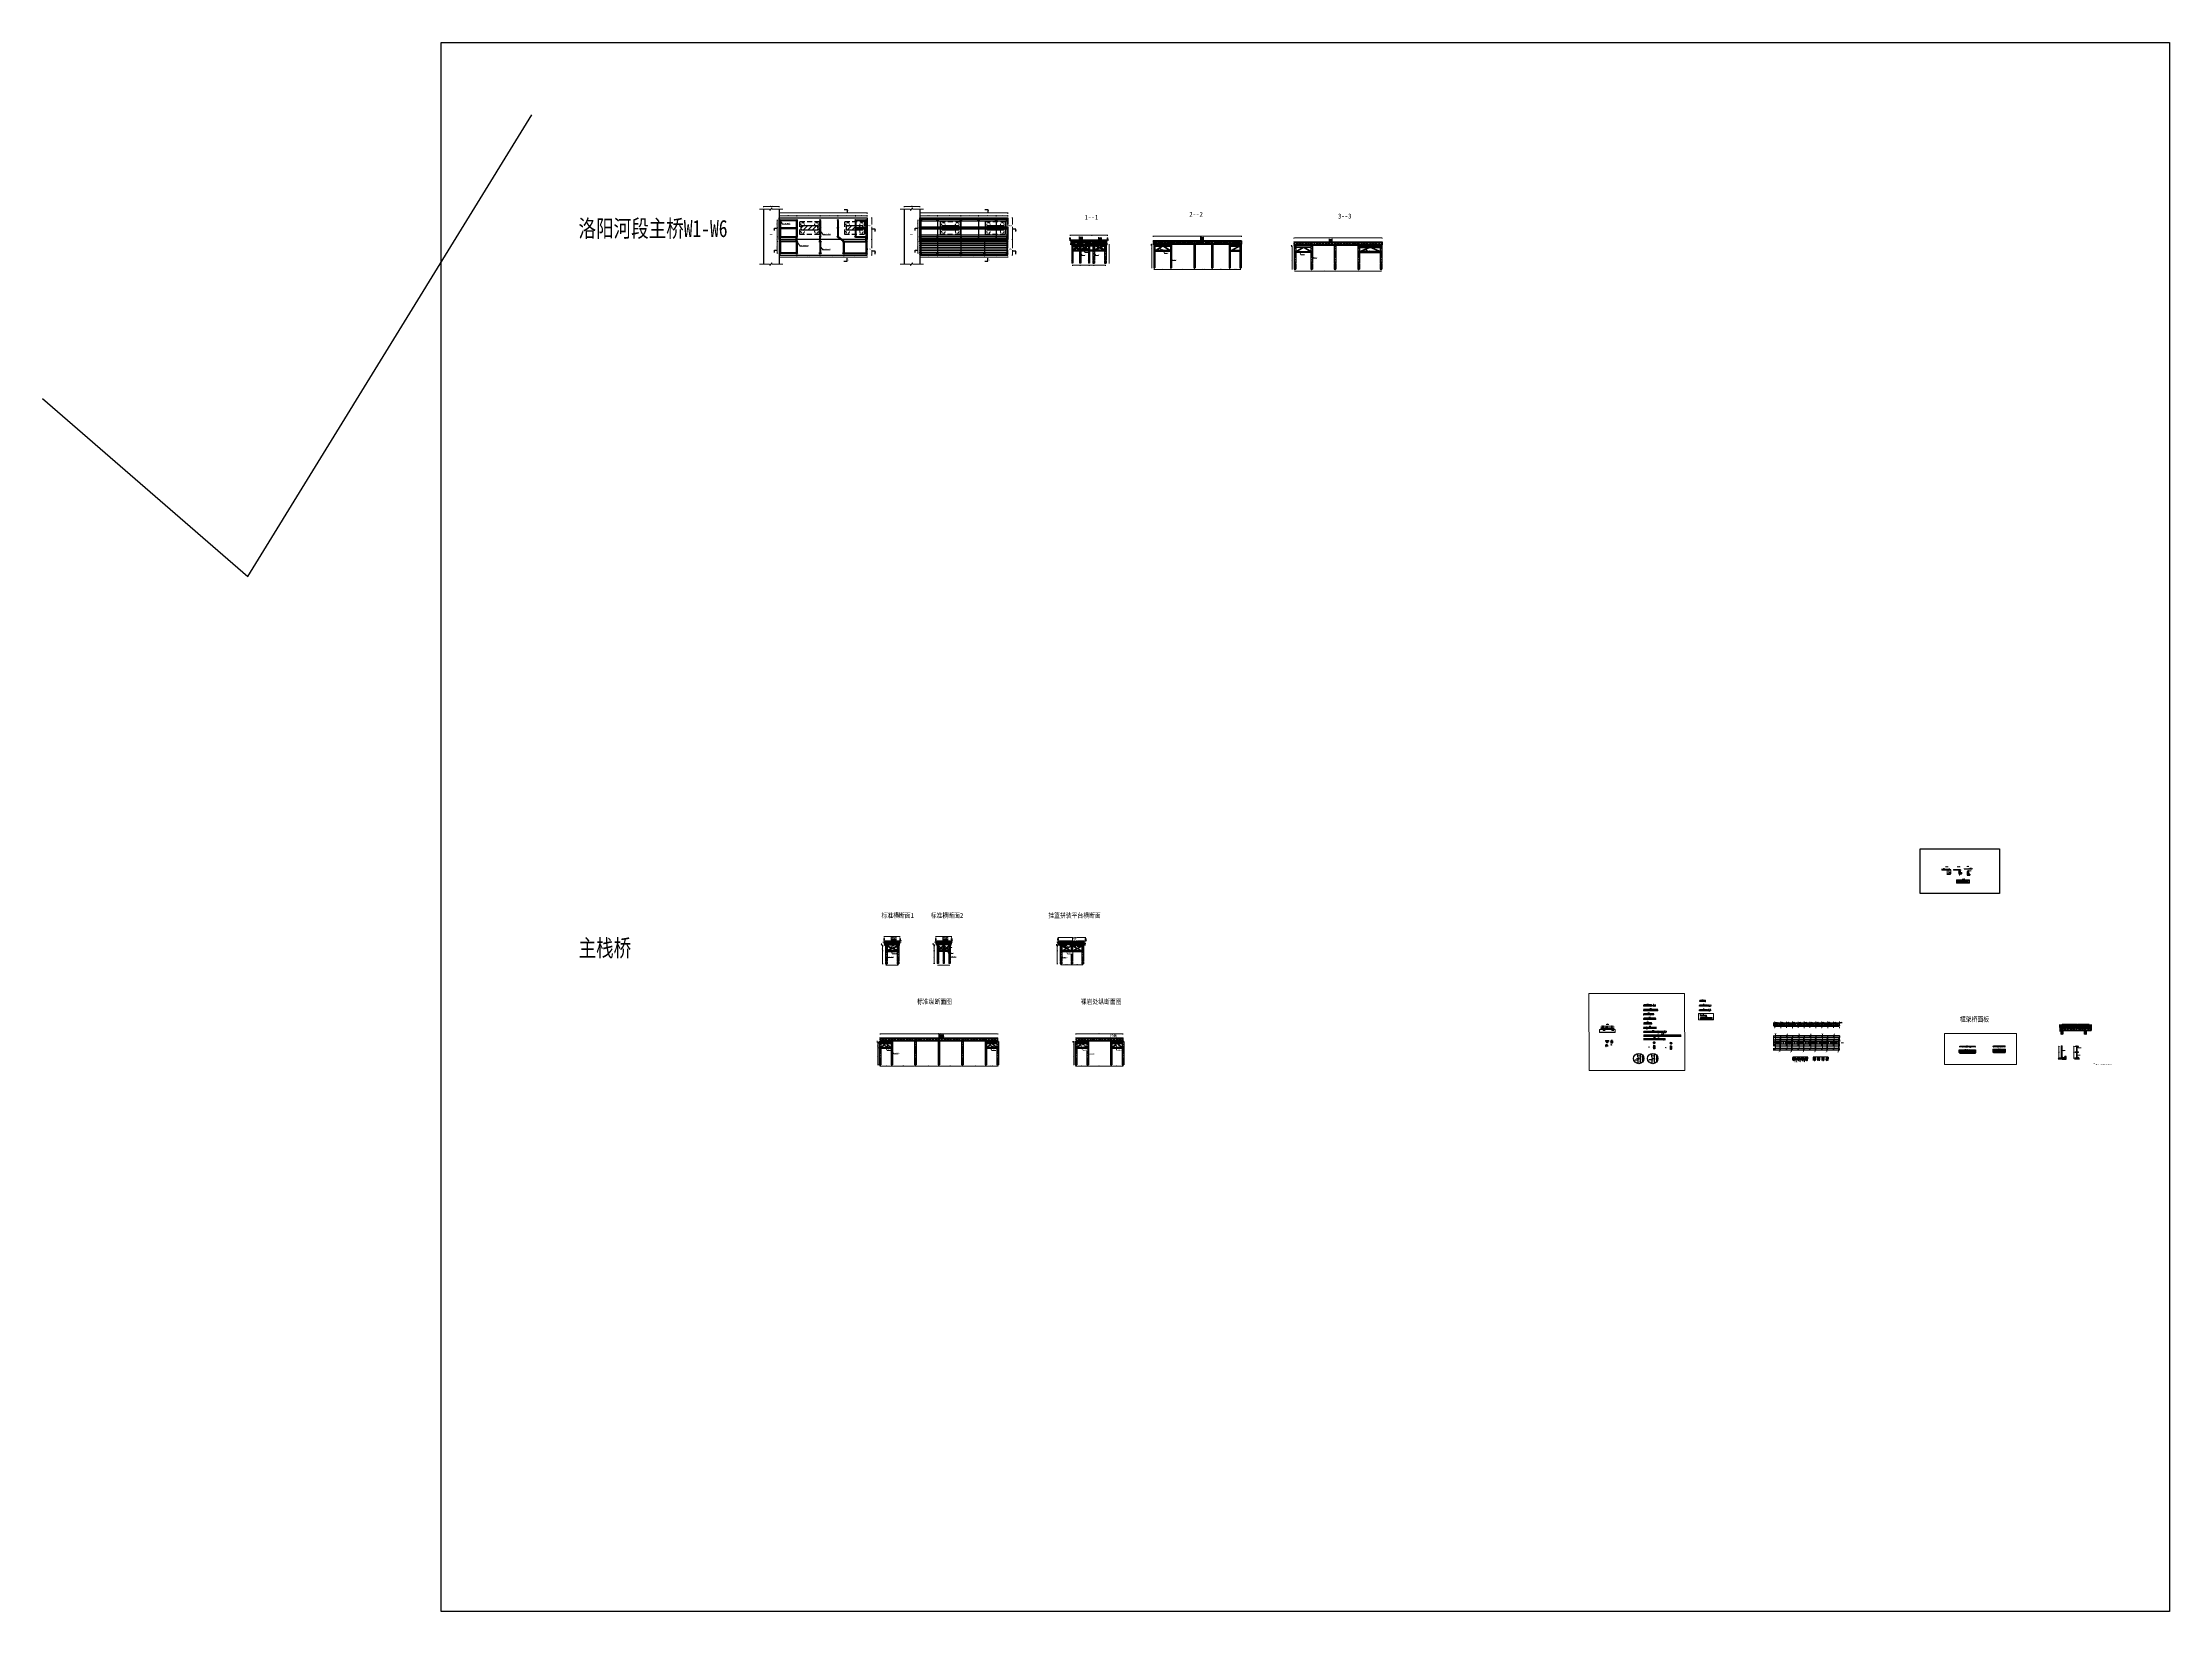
# Model space of a CAD drawing. Header units: millimetres. Extents: x -724662 to -98163, y -2532159 to 119496.
# Drawn here: x -109018 to -98163, y 111489 to 119496 of the extents above; entities outside this region: 6.
import ezdxf
from ezdxf.enums import TextEntityAlignment as Align

# ---------------------------------------------------------------- set-up
doc = ezdxf.new("R2010")
doc.units = ezdxf.units.MM
doc.header["$LTSCALE"] = 20
for name, pattern in [('ACAD_ISO02W100', [15, 12, -3]), ('CENTER', [2, 1.25, -0.25, 0.25, -0.25]), ('CENTER2', [28.575, 19.05, -3.175, 3.175, -3.175]), ('DASHED', [19.05, 12.7, -6.35])]:
    doc.linetypes.add(name, pattern=pattern)
doc.layers.get('0').update_dxf_attribs({"lineweight": 25})
for name, color, linetype, lineweight in [('1粗实线', 1, 'Continuous', 30), ('4虚线', 2, 'DASHED', 18), ('6标注线', 3, 'Continuous', 13), ('7细虚线', 2, 'ACAD_ISO02W100', 18), ('center', 3, 'CENTER', 13), ('Dim', 6, 'Continuous', 18), ('Fline', 6, 'Continuous', 18), ('Layer1', 1, 'Continuous', 15), ('Layer3', 6, 'CENTER', 9), ('text', 7, 'Continuous', 18), ('中心线', 3, 'CENTER2', 13), ('文字', 7, 'Continuous', 13), ('文本', 7, 'Continuous', 13), ('构造细实', 5, 'Continuous', 15), ('标注', 1, 'Continuous', 13), ('标注线', 6, 'Continuous', 15), ('栈桥', 4, 'Continuous', 25), ('粗实线', 7, 'Continuous', 25), ('粗实线层', 7, 'Continuous', 35), ('细实线', 1, 'Continuous', 13), ('细虚线', 2, 'DASHED', 15), ('虚线', 6, 'DASHED', 15)]:
    doc.layers.add(name, color=color, linetype=linetype, lineweight=lineweight)
for name, color, linetype in [('QL-主线桥位平面', 190, 'Continuous'), ('TuLi', 100, 'Continuous'), ('中线轴线', 2, 'CENTER'), ('点划线', 6, 'CENTER'), ('钢构CAD-H形钢', 152, 'Continuous'), ('钢构CAD-工字钢', 6, 'Continuous'), ('钢筋', 1, 'Continuous')]:
    doc.layers.add(name, color=color, linetype=linetype)
doc.styles.add('2.5', font='simsun.ttf', dxfattribs={"width": 0.8, "height": 2.5})
doc.styles.add('FS', font='simfang_0.ttf', dxfattribs={"width": 0.75})
doc.styles.get("Standard").update_dxf_attribs({"font": 'simsun.ttf', "width": 0.85})
doc.styles.add('宋体', font='simsun.ttf', dxfattribs={"width": 0.7})
doc.styles.add('文本1', font='simsun.ttf', dxfattribs={"width": 0.71, "height": 2.2})
doc.styles.add('标注文字', font='simsun.ttf', dxfattribs={"width": 0.8})
doc.styles.add('样式 2', font='simsun.ttf')
doc.dimstyles.new('10', dxfattribs={"dimtxt": 2.5, "dimasz": 2, "dimexe": 1.25, "dimexo": 1.25, "dimgap": 0.5, "dimtad": 1, "dimdec": 0, "dimlfac": 10, "dimdsep": 46, "dimtxsty": '2.5', "dimblk": 'OBLIQUE', "dimcen": 0.0001, "dimclrd": 256, "dimclre": 256, "dimclrt": 7, "dimadec": 4, "dimazin": 2, "dimtfac": 1, "dimtdec": 0, "dimtmove": 1, "dimatfit": 3, "dimfxl": 1, "dimlwd": -1, "dimlwe": -1, "dimarcsym": 0})
doc.dimstyles.new('100', dxfattribs={"dimscale": 1.25, "dimtxt": 2.5, "dimasz": 2, "dimexe": 1.25, "dimexo": 1.25, "dimgap": 0.125, "dimtad": 1, "dimdec": 0, "dimlfac": 100, "dimdsep": 46, "dimtxsty": 'Standard', "dimcen": 0.001, "dimclrd": 256, "dimclre": 256, "dimclrt": 7, "dimadec": 4, "dimazin": 2, "dimtfac": 1, "dimtdec": 0, "dimtmove": 1, "dimatfit": 2, "dimfxlon": 1, "dimlwd": -1, "dimlwe": -1, "dimarcsym": 0})
doc.dimstyles.new('100---0.2', dxfattribs={"dimscale": 0.2, "dimtxt": 2.5, "dimasz": 2, "dimexe": 1.25, "dimexo": 1.25, "dimgap": 0.125, "dimtad": 1, "dimdec": 0, "dimlfac": 100, "dimdsep": 46, "dimtxsty": 'Standard', "dimcen": 0.001, "dimclrd": 256, "dimclre": 256, "dimclrt": 7, "dimadec": 4, "dimazin": 2, "dimtfac": 1, "dimtdec": 0, "dimtmove": 1, "dimatfit": 2, "dimfxlon": 1, "dimlwd": -1, "dimlwe": -1, "dimarcsym": 0})
doc.dimstyles.new('100---0.25', dxfattribs={"dimscale": 0.25, "dimtxt": 2.5, "dimasz": 2, "dimexe": 1.25, "dimexo": 1.25, "dimgap": 0.125, "dimtad": 1, "dimdec": 0, "dimlfac": 100, "dimdsep": 46, "dimtxsty": 'Standard', "dimcen": 0.001, "dimclrd": 256, "dimclre": 256, "dimclrt": 7, "dimadec": 4, "dimazin": 2, "dimtfac": 1, "dimtdec": 0, "dimtmove": 1, "dimatfit": 2, "dimfxlon": 1, "dimlwd": -1, "dimlwe": -1, "dimarcsym": 0})
doc.dimstyles.new('100-0.1', dxfattribs={"dimscale": 0.1, "dimtxt": 2.5, "dimasz": 2, "dimexe": 1.25, "dimexo": 1.25, "dimgap": 0.125, "dimtad": 1, "dimdec": 0, "dimlfac": 100, "dimdsep": 46, "dimtxsty": 'Standard', "dimcen": 0.001, "dimclrd": 256, "dimclre": 256, "dimclrt": 7, "dimadec": 4, "dimazin": 2, "dimtfac": 1, "dimtdec": 0, "dimtmove": 1, "dimatfit": 2, "dimfxlon": 1, "dimlwd": -1, "dimlwe": -1, "dimarcsym": 0})
doc.dimstyles.new('100-0.5', dxfattribs={"dimscale": 0.5, "dimtxt": 2.5, "dimasz": 2, "dimexe": 1.25, "dimexo": 1.25, "dimgap": 0.125, "dimtad": 1, "dimdec": 0, "dimlfac": 100, "dimdsep": 46, "dimtxsty": 'Standard', "dimcen": 0.001, "dimclrd": 256, "dimclre": 256, "dimclrt": 7, "dimadec": 4, "dimazin": 2, "dimtfac": 1, "dimtdec": 0, "dimtmove": 1, "dimatfit": 2, "dimfxlon": 1, "dimlwd": -1, "dimlwe": -1, "dimarcsym": 0})
doc.dimstyles.new('100-0.8', dxfattribs={"dimscale": 0.8, "dimtxt": 2.5, "dimasz": 2, "dimexe": 1.25, "dimexo": 1.25, "dimgap": 0.125, "dimtad": 1, "dimdec": 0, "dimlfac": 100, "dimdsep": 46, "dimtxsty": 'Standard', "dimcen": 0.001, "dimclrd": 256, "dimclre": 256, "dimclrt": 7, "dimadec": 4, "dimazin": 2, "dimtfac": 1, "dimtdec": 0, "dimtmove": 1, "dimatfit": 2, "dimfxlon": 1, "dimlwd": -1, "dimlwe": -1, "dimarcsym": 0})
doc.dimstyles.new('100-1', dxfattribs={"dimtxt": 2.5, "dimasz": 2, "dimexe": 1.25, "dimexo": 1.25, "dimgap": 0.125, "dimtad": 1, "dimdec": 0, "dimlfac": 100, "dimdsep": 46, "dimtxsty": 'Standard', "dimcen": 0.001, "dimclrd": 256, "dimclre": 256, "dimclrt": 7, "dimadec": 4, "dimazin": 2, "dimtfac": 1, "dimtdec": 0, "dimtmove": 1, "dimatfit": 2, "dimfxlon": 1, "dimlwd": -1, "dimlwe": -1, "dimarcsym": 0})
doc.dimstyles.new('100-1.2', dxfattribs={"dimscale": 1.2, "dimtxt": 2.5, "dimasz": 2, "dimexe": 1.25, "dimexo": 1.25, "dimgap": 0.125, "dimtad": 1, "dimdec": 0, "dimlfac": 100, "dimdsep": 46, "dimtxsty": 'Standard', "dimcen": 0.001, "dimclrd": 256, "dimclre": 256, "dimclrt": 7, "dimadec": 4, "dimazin": 2, "dimtfac": 1, "dimtdec": 0, "dimtmove": 1, "dimatfit": 2, "dimfxlon": 1, "dimlwd": -1, "dimlwe": -1, "dimarcsym": 0})
doc.dimstyles.new('100-1.3', dxfattribs={"dimscale": 1.3, "dimtxt": 2.5, "dimasz": 2, "dimexe": 1.25, "dimexo": 1.25, "dimgap": 0.125, "dimtad": 1, "dimdec": 0, "dimlfac": 100, "dimdsep": 46, "dimtxsty": 'Standard', "dimcen": 0.001, "dimclrd": 256, "dimclre": 256, "dimclrt": 7, "dimadec": 4, "dimazin": 2, "dimtfac": 1, "dimtdec": 0, "dimtmove": 1, "dimatfit": 2, "dimfxlon": 1, "dimlwd": -1, "dimlwe": -1, "dimarcsym": 0})
doc.dimstyles.new('100-1.5', dxfattribs={"dimscale": 1.5, "dimtxt": 2.5, "dimasz": 2, "dimexe": 1.25, "dimexo": 1.25, "dimgap": 0.125, "dimtad": 1, "dimdec": 0, "dimlfac": 100, "dimdsep": 46, "dimtxsty": 'Standard', "dimcen": 0.001, "dimclrd": 256, "dimclre": 256, "dimclrt": 7, "dimadec": 4, "dimazin": 2, "dimtfac": 1, "dimtdec": 0, "dimtmove": 1, "dimatfit": 2, "dimfxlon": 1, "dimlwd": -1, "dimlwe": -1, "dimarcsym": 0})
doc.dimstyles.new('100-1.6', dxfattribs={"dimscale": 1.6, "dimtxt": 2.5, "dimasz": 2, "dimexe": 1.25, "dimexo": 1.25, "dimgap": 0.125, "dimtad": 1, "dimdec": 0, "dimlfac": 100, "dimdsep": 46, "dimtxsty": 'Standard', "dimcen": 0.001, "dimclrd": 256, "dimclre": 256, "dimclrt": 7, "dimadec": 4, "dimazin": 2, "dimtfac": 1, "dimtdec": 0, "dimtmove": 1, "dimatfit": 2, "dimfxlon": 1, "dimlwd": -1, "dimlwe": -1, "dimarcsym": 0})
doc.dimstyles.new('100-1.7', dxfattribs={"dimscale": 1.7, "dimtxt": 2.5, "dimasz": 2, "dimexe": 1.25, "dimexo": 1.25, "dimgap": 0.125, "dimtad": 1, "dimdec": 0, "dimlfac": 100, "dimdsep": 46, "dimtxsty": 'Standard', "dimcen": 0.001, "dimclrd": 256, "dimclre": 256, "dimclrt": 7, "dimadec": 4, "dimazin": 2, "dimtfac": 1, "dimtdec": 0, "dimtmove": 1, "dimatfit": 2, "dimfxlon": 1, "dimlwd": -1, "dimlwe": -1, "dimarcsym": 0})
doc.dimstyles.new('100-1÷2', dxfattribs={"dimscale": 0.5, "dimtxt": 2.5, "dimasz": 2, "dimexe": 1.25, "dimexo": 1.25, "dimgap": 0.125, "dimtad": 1, "dimdec": 0, "dimlfac": 100, "dimdsep": 46, "dimtxsty": 'Standard', "dimcen": 0.001, "dimclrd": 256, "dimclre": 256, "dimclrt": 7, "dimadec": 4, "dimazin": 2, "dimtfac": 1, "dimtdec": 0, "dimtmove": 1, "dimatfit": 2, "dimfxlon": 1, "dimlwd": -1, "dimlwe": -1, "dimarcsym": 0})
doc.dimstyles.new('100-1÷3', dxfattribs={"dimscale": 0.333333, "dimtxt": 2.5, "dimasz": 2, "dimexe": 1.25, "dimexo": 1.25, "dimgap": 0.125, "dimtad": 1, "dimdec": 0, "dimlfac": 100, "dimdsep": 46, "dimtxsty": 'Standard', "dimcen": 0.001, "dimclrd": 256, "dimclre": 256, "dimclrt": 7, "dimadec": 4, "dimazin": 2, "dimtfac": 1, "dimtdec": 0, "dimtmove": 1, "dimatfit": 2, "dimfxlon": 1, "dimlwd": -1, "dimlwe": -1, "dimarcsym": 0})
doc.dimstyles.new('100-1÷3.3', dxfattribs={"dimscale": 0.30303, "dimtxt": 2.5, "dimasz": 2, "dimexe": 1.25, "dimexo": 1.25, "dimgap": 0.125, "dimtad": 1, "dimdec": 0, "dimlfac": 100, "dimdsep": 46, "dimtxsty": 'Standard', "dimcen": 0.001, "dimclrd": 256, "dimclre": 256, "dimclrt": 7, "dimadec": 4, "dimazin": 2, "dimtfac": 1, "dimtdec": 0, "dimtmove": 1, "dimatfit": 2, "dimfxlon": 1, "dimlwd": -1, "dimlwe": -1, "dimarcsym": 0})
doc.dimstyles.new('100-1÷5', dxfattribs={"dimscale": 0.2, "dimtxt": 2.5, "dimasz": 2, "dimexe": 1.25, "dimexo": 1.25, "dimgap": 0.125, "dimtad": 1, "dimdec": 0, "dimlfac": 100, "dimdsep": 46, "dimtxsty": 'Standard', "dimcen": 0.001, "dimclrd": 256, "dimclre": 256, "dimclrt": 7, "dimadec": 4, "dimazin": 2, "dimtfac": 1, "dimtdec": 0, "dimtmove": 1, "dimatfit": 2, "dimfxlon": 1, "dimlwd": -1, "dimlwe": -1, "dimarcsym": 0})
doc.dimstyles.new('100-1÷6', dxfattribs={"dimscale": 0.166667, "dimtxt": 2.5, "dimasz": 2, "dimexe": 1.25, "dimexo": 1.25, "dimgap": 0.125, "dimtad": 1, "dimdec": 0, "dimlfac": 100, "dimdsep": 46, "dimtxsty": 'Standard', "dimcen": 0.001, "dimclrd": 256, "dimclre": 256, "dimclrt": 7, "dimadec": 4, "dimazin": 2, "dimtfac": 1, "dimtdec": 0, "dimtmove": 1, "dimatfit": 2, "dimfxlon": 1, "dimlwd": -1, "dimlwe": -1, "dimarcsym": 0})
doc.dimstyles.new('ISO-20', dxfattribs={"dimtxt": 2.5, "dimasz": 1.8, "dimexe": 1, "dimexo": 0.625, "dimgap": 0.4, "dimtad": 1, "dimdec": 0, "dimlfac": 20, "dimzin": 12, "dimdsep": 46, "dimtxsty": 'Standard', "dimblk": 'OBLIQUE', "dimcen": 2, "dimclrd": 256, "dimclre": 256, "dimclrt": 7, "dimadec": 1, "dimazin": 3, "dimtfac": 1, "dimtdec": 0, "dimtmove": 1, "dimatfit": 3, "dimfxl": 4, "dimfxlon": 1, "dimtolj": 1, "dimlwd": -1, "dimlwe": -1, "dimarcsym": 0})
doc.dimstyles.new('ISO-25', dxfattribs={"dimtxt": 2.5, "dimasz": 2.5, "dimexe": 1.25, "dimexo": 0.625, "dimtad": 1, "dimtxsty": 'Standard', "dimcen": 2.5, "dimadec": 0, "dimazin": 0, "dimtfac": 1, "dimtmove": 0, "dimatfit": 3, "dimfxl": 1, "dimarcsym": 0})
doc.dimstyles.new('副本桥梁样式', dxfattribs={"dimscale": 0.05, "dimtxt": 30, "dimasz": 30, "dimexe": 10, "dimexo": 15, "dimgap": 10, "dimtad": 1, "dimdec": 1, "dimlfac": 100, "dimdsep": 46, "dimtxsty": 'Standard', "dimcen": 30, "dimclrd": 256, "dimclre": 256, "dimclrt": 7, "dimadec": 0, "dimazin": 0, "dimtfac": 1, "dimtdec": 1, "dimtmove": 0, "dimatfit": 3, "dimfxl": 1, "dimlwd": -1, "dimlwe": 15, "dimarcsym": 0})
doc.dimstyles.new('标示', dxfattribs={"dimtxt": 2, "dimasz": 1.5, "dimexe": 0.625, "dimexo": 0.625, "dimtad": 1, "dimlfac": 100, "dimzin": 12, "dimdsep": 46, "dimtxsty": '文本1', "dimblk": 'OBLIQUE', "dimcen": 2, "dimclrd": 256, "dimclre": 256, "dimclrt": 7, "dimadec": 1, "dimazin": 3, "dimtfac": 1, "dimtmove": 1, "dimatfit": 3, "dimfxl": 1, "dimarcsym": 0})

# ---------------------------------------------------------------- blocks, each defined once
blk = doc.blocks.new('a')
at = {"layer": 'Layer3', "ltscale": 30}
for p, q in [((-1082, 2294), (-766, 2294)), ((-1077, 2281), (-1077, 2305)), ((-777, 2285), (-777, 2301))]:
    blk.add_line(p, q, dxfattribs=at)
at = {"layer": '细实线', "color": 5, "ltscale": 30}
for p, q in [((-1083, 2302), (-1083, 2302)), ((-1082, 2302), (-1083, 2302)), ((-1083, 2299), (-1083, 2302)), ((-1083, 2299), (-1083, 2299)), ((-1082, 2299), (-1083, 2299)), ((-1083, 2290), (-1083, 2290)), ((-1082, 2290), (-1083, 2290)), ((-1083, 2287), (-1083, 2290)), ((-1083, 2287), (-1083, 2287)), ((-1082, 2287), (-1083, 2287)), ((-1082, 2298), (-1082, 2303)), ((-1082, 2303), (-783, 2303)), ((-1082, 2298), (-783, 2298)), ((-1082, 2285), (-1082, 2290)), ((-1082, 2290), (-783, 2290)), ((-1082, 2285), (-783, 2285)), ((-1070, 2298), (-1070, 2298)), ((-1070, 2298), (-1069, 2298)), ((-1070, 2291), (-1069, 2291)), ((-1070, 2290), (-1070, 2291)), ((-1068, 2291), (-1068, 2297)), ((-1068, 2291), (-1068, 2297)), ((-1067, 2298), (-1066, 2298)), ((-1067, 2291), (-1066, 2291)), ((-1065, 2298), (-1065, 2298)), ((-1065, 2290), (-1065, 2291)), ((-929, 2298), (-929, 2298)), ((-929, 2298), (-928, 2298)), ((-929, 2290), (-929, 2291)), ((-929, 2291), (-928, 2291)), ((-927, 2291), (-927, 2297)), ((-927, 2291), (-927, 2297)), ((-926, 2298), (-925, 2298)), ((-926, 2291), (-925, 2291)), ((-924, 2298), (-924, 2298)), ((-924, 2290), (-924, 2291)), ((-798, 2297), (-798, 2298)), ((-798, 2297), (-789, 2297)), ((-798, 2292), (-789, 2292)), ((-798, 2290), (-798, 2292)), ((-788, 2298), (-788, 2298)), ((-788, 2298), (-787, 2298)), ((-788, 2290), (-788, 2291)), ((-788, 2291), (-787, 2291)), ((-786, 2291), (-786, 2297)), ((-786, 2291), (-786, 2297)), ((-785, 2298), (-784, 2298)), ((-785, 2291), (-784, 2291)), ((-783, 2298), (-783, 2303)), ((-783, 2298), (-772, 2298)), ((-783, 2298), (-771, 2298)), ((-783, 2298), (-783, 2298)), ((-783, 2291), (-772, 2291)), ((-783, 2290), (-783, 2291)), ((-783, 2290), (-771, 2290)), ((-783, 2285), (-783, 2290)), ((-771, 2297), (-772, 2298)), ((-771, 2291), (-772, 2291)), ((-771, 2298), (-771, 2298)), ((-771, 2291), (-771, 2298)), ((-771, 2291), (-771, 2297)), ((-771, 2291), (-771, 2290))]:
    blk.add_line(p, q, dxfattribs=at)
for centre, radius, start, end in [((-1070, 2298), 0.25, 180, 270), ((-1070, 2291), 0.25, 90, 180), ((-1069, 2297), 0.5, 0, 90), ((-1069, 2291), 0.5, 270, 0), ((-1067, 2297), 0.5, 90, 180), ((-1067, 2291), 0.5, 180, 270), ((-1066, 2298), 0.25, 270, 0), ((-1066, 2291), 0.25, 0, 90), ((-929, 2298), 0.25, 180, 270), ((-929, 2291), 0.25, 90, 180), ((-928, 2297), 0.5, 0, 90), ((-928, 2291), 0.5, 270, 0), ((-926, 2297), 0.5, 90, 180), ((-926, 2291), 0.5, 180, 270), ((-925, 2298), 0.25, 270, 0), ((-925, 2291), 0.25, 0, 90), ((-789, 2294), 2.5, 270, 90), ((-788, 2298), 0.25, 180, 270), ((-788, 2291), 0.25, 90, 180), ((-787, 2297), 0.5, 0, 90), ((-787, 2291), 0.5, 270, 0), ((-785, 2297), 0.5, 90, 180), ((-785, 2291), 0.5, 180, 270), ((-784, 2298), 0.25, 270, 0), ((-784, 2291), 0.25, 0, 90)]:
    blk.add_arc(centre, radius, start, end, dxfattribs=at)
blk = doc.blocks.new('*U990')
at = {"layer": 'Layer1', "ltscale": 30, "xscale": 0.009999999776482594, "yscale": 0.009999999776482594, "zscale": 0.009999999776482594, "rotation": 89.99999999874551}
blk.add_blockref('a', (22.9, 9.2), dxfattribs=at)
blk = doc.blocks.new('*U989')
at = {"color": 0, "linetype": 'ByBlock', "lineweight": -2, "transparency": 16777216}
for p in [(0, 42), (0.9, 42), (1.8, 42), (2.7, 42), (3.6, 42), (4.5, 42), (5.4, 42), (6.3, 42), (7.2, 42), (0, 39), (0, 36), (0, 33), (0.9, 39), (0.9, 36), (0.9, 33), (1.8, 39), (1.8, 36), (1.8, 33), (2.7, 39), (2.7, 36), (2.7, 33), (3.6, 39), (3.6, 36), (3.6, 33), (4.5, 39), (4.5, 36), (4.5, 33), (5.4, 39), (5.4, 36), (5.4, 33), (6.3, 39), (6.3, 36), (6.3, 33), (7.2, 39), (7.2, 36), (7.2, 33), (0, 30), (0, 27), (0, 24), (0, 21), (0.9, 30), (0.9, 27), (0.9, 24), (0.9, 21), (1.8, 30), (1.8, 27), (1.8, 24), (1.8, 21), (2.7, 30), (2.7, 27), (2.7, 24), (2.7, 21), (3.6, 30), (3.6, 27), (3.6, 24), (3.6, 21), (4.5, 30), (4.5, 27), (4.5, 24), (4.5, 21), (5.4, 30), (5.4, 27), (5.4, 24), (5.4, 21), (6.3, 30), (6.3, 27), (6.3, 24), (6.3, 21), (7.2, 30), (7.2, 27), (7.2, 24), (7.2, 21), (0, 18), (0, 15), (0, 12), (0.9, 18), (0.9, 15), (0.9, 12), (1.8, 18), (1.8, 15), (1.8, 12), (2.7, 18), (2.7, 15), (2.7, 12), (3.6, 18), (3.6, 15), (3.6, 12), (4.5, 18), (4.5, 15), (4.5, 12), (5.4, 18), (5.4, 15), (5.4, 12), (6.3, 18), (6.3, 15), (6.3, 12), (7.2, 18), (7.2, 15), (7.2, 12), (0, 9), (0, 6), (0, 3), (0, 0), (0.9, 9), (0.9, 6), (0.9, 3), (0.9, 0), (1.8, 9), (1.8, 6), (1.8, 3), (1.8, 0), (2.7, 9), (2.7, 6), (2.7, 3), (2.7, 0), (3.6, 9), (3.6, 6), (3.6, 3), (3.6, 0), (4.5, 9), (4.5, 6), (4.5, 3), (4.5, 0), (5.4, 9), (5.4, 6), (5.4, 3), (5.4, 0), (6.3, 9), (6.3, 6), (6.3, 3), (6.3, 0), (7.2, 9), (7.2, 6), (7.2, 3), (7.2, 0)]:
    blk.add_blockref('*U990', p, dxfattribs=at)
blk = doc.blocks.new('*U992')
at = {"layer": 'Layer1', "ltscale": 30, "xscale": 0.009999999776482594, "yscale": 0.009999999776482594, "zscale": 0.009999999776482594, "rotation": 89.99999999874551}
blk.add_blockref('a', (22.9, 9.2), dxfattribs=at)
blk = doc.blocks.new('*U991')
at = {"color": 0, "linetype": 'ByBlock', "lineweight": -2, "transparency": 16777216}
for p in [(0, 42), (0, 39), (0, 36), (0, 33), (0, 30), (0, 27), (0, 24), (0, 21), (0, 18), (0, 15), (0, 12), (0, 9), (0, 6), (0, 3), (0, 0)]:
    blk.add_blockref('*U992', p, dxfattribs=at)
blk = doc.blocks.new('西引桥支栈桥')
at = {"color": 1}
for p, q in [((518412.6, 2757771.5), (518420.6, 2757771.5)), ((518412.6, 2757760), (518420.6, 2757760)), ((518412.6, 2757748), (518420.6, 2757748)), ((518412.6, 2757736), (518420.6, 2757736)), ((518412.6, 2757727.5), (518420.6, 2757727.5))]:
    blk.add_line(p, q, dxfattribs=at)
at = {"color": 7}
blk.add_lwpolyline([(518412.6, 2757772), (518412.6, 2757727), (518420.6, 2757727), (518420.6, 2757772), (518412.6, 2757772)], dxfattribs=at)
at = {"color": 2}
for centre in [(518413.6, 2757771.5), (518419.6, 2757771.5), (518413.6, 2757760), (518419.6, 2757760), (518413.6, 2757748), (518419.6, 2757748), (518413.6, 2757736), (518413.6, 2757727.5), (518419.6, 2757736), (518419.6, 2757727.5)]:
    blk.add_circle(centre, 0.41, dxfattribs=at)
at = {"rotation": 359.9999999987672}
for name, p in [('*U989', (518413, 2757728.5)), ('*U991', (518413.5, 2757728.5))]:
    blk.add_blockref(name, p, dxfattribs=at)
blk = doc.blocks.new('50')
at = {"layer": '构造细实'}
h = blk.add_hatch(dxfattribs=at)
h.set_pattern_fill('ANSI31', color=4, scale=50, style=0)
h.set_pattern_definition([(45, (25, 0), (-112.253, 112.253), [])])
edge = h.paths.add_edge_path()
edge.add_line((-370, 120), (420, 120))
edge.add_line((420, 120), (420, 95))
edge.add_line((420, 95), (445, 95))
edge.add_line((445, 95), (445, -95))
edge.add_line((445, -95), (420, -95))
edge.add_line((420, -95), (420, -120))
edge.add_line((420, -120), (-370, -120))
edge.add_line((-370, -120), (-370, -95))
edge.add_line((-370, -95), (-395, -95))
edge.add_line((-395, -95), (-395, 0))
edge.add_line((-395, 0), (-395, 95))
at = {"layer": '粗实线', "color": 4}
blk.add_line((445, 0), (445, 85), dxfattribs=at)
at = {"layer": '粗实线', "color": 255, "linetype": 'DASHED'}
blk.add_lwpolyline([(-475, -330), (-475, 330), (525, 330), (525, -330)], close=True, dxfattribs=at)
at = {"layer": '粗实线', "color": 4}
for points in [[(-370, 120), (420, 120), (420, 95), (445, 95), (445, -95), (420, -95), (420, -120), (-370, -120), (-370, -95), (-395, -95), (-395, 0), (-395, 95)], [(-370, 120), (-370, 95), (-395, 95)]]:
    blk.add_lwpolyline(points, dxfattribs=at)
at = {"layer": '细虚线', "color": 255, "linetype": 'DASHED', "ltscale": 0.5}
for centre in [(-325, 180), (375, 180), (-325, -180), (375, -180)]:
    blk.add_circle(centre, 90, dxfattribs=at)
blk = doc.blocks.new('*U988')
at = {"layer": 'Layer1', "ltscale": 30, "xscale": 0.009999999776482596, "yscale": 0.009999999776482596, "zscale": 0.009999999776482596, "rotation": 89.9999983127665}
blk.add_blockref('a', (22.9, 9.2), dxfattribs=at)
blk = doc.blocks.new('*U987')
at = {"color": 0, "linetype": 'ByBlock', "lineweight": -2, "transparency": 16777216}
for p in [(0, 42), (0, 39), (0, 36), (0, 33), (0, 30), (0, 27), (0, 24), (0, 21), (0, 18), (0, 15), (0, 12), (0, 9), (0, 6), (0, 3), (0, 0)]:
    blk.add_blockref('*U988', p, dxfattribs=at)
blk = doc.blocks.new('*U980')
at = {"color": 1}
blk.add_blockref('*U987', (0, -19.5), dxfattribs=at)
blk = doc.blocks.new('*U979')
at = {"color": 0, "linetype": 'ByBlock', "lineweight": -2, "transparency": 16777216}
for p in [(0, 0), (0.9, 0)]:
    blk.add_blockref('*U980', p, dxfattribs=at)
blk = doc.blocks.new('*U984')
at = {"layer": 'Layer1', "ltscale": 30, "xscale": 0.009999999776482596, "yscale": 0.009999999776482596, "zscale": 0.009999999776482596, "rotation": 89.9999983127665}
blk.add_blockref('a', (22.9, 9.2), dxfattribs=at)
blk = doc.blocks.new('*U983')
at = {"color": 0, "linetype": 'ByBlock', "lineweight": -2, "transparency": 16777216}
for p in [(0, 42), (0, 39), (0, 36), (0, 33), (0, 30), (0, 27), (0, 24), (0, 21), (0, 18), (0, 15), (0, 12), (0, 9), (0, 6), (0, 3), (0, 0)]:
    blk.add_blockref('*U984', p, dxfattribs=at)
blk = doc.blocks.new('*U982')
at = {"color": 1}
blk.add_blockref('*U983', (0, -19.5), dxfattribs=at)
blk = doc.blocks.new('*U981')
at = {"color": 0, "linetype": 'ByBlock', "lineweight": -2, "transparency": 16777216}
for p in [(0, 0), (0.9, 0), (1.8, 0)]:
    blk.add_blockref('*U982', p, dxfattribs=at)
blk = doc.blocks.new('*U986')
at = {"layer": 'Layer1', "ltscale": 30, "xscale": 0.009999999776482596, "yscale": 0.009999999776482596, "zscale": 0.009999999776482596, "rotation": 89.9999983127665}
blk.add_blockref('a', (22.9, 9.2), dxfattribs=at)
blk = doc.blocks.new('*U985')
at = {"color": 0, "linetype": 'ByBlock', "lineweight": -2, "transparency": 16777216}
for p in [(0, 42), (0, 39), (0, 36), (0, 33), (0, 30), (0, 27), (0, 24), (0, 21), (0, 18), (0, 15), (0, 12), (0, 9), (0, 6), (0, 3), (0, 0)]:
    blk.add_blockref('*U986', p, dxfattribs=at)
blk = doc.blocks.new('*U978')
at = {"color": 1}
blk.add_blockref('*U985', (0, -19.5), dxfattribs=at)
blk = doc.blocks.new('*U977')
at = {"color": 0, "linetype": 'ByBlock', "lineweight": -2, "transparency": 16777216}
for p in [(0, 0), (0.45, 0), (0.9, 0)]:
    blk.add_blockref('*U978', p, dxfattribs=at)
blk = doc.blocks.new('西引桥平台')
at = {"color": 1}
for p, q in [((520145.9, 2757269.3), (520156.9, 2757269.3)), ((520145.9, 2757263.8), (520156.9, 2757263.8)), ((520145.9, 2757254.8), (520156.9, 2757254.8)), ((520145.9, 2757245.8), (520156.9, 2757245.8)), ((520145.9, 2757233.8), (520156.9, 2757233.8)), ((520145.9, 2757225.3), (520156.9, 2757225.3))]:
    blk.add_line(p, q, dxfattribs=at)
at = {"color": 7}
blk.add_lwpolyline([(520145.9, 2757269.8), (520156.9, 2757269.8), (520156.9, 2757224.8), (520145.9, 2757224.8), (520145.9, 2757269.8)], dxfattribs=at)
at = {"color": 40}
for centre in [(520147, 2757269.3), (520147, 2757263.8), (520151, 2757269.3), (520151, 2757263.8), (520155.5, 2757269.3), (520155.5, 2757263.8), (520147, 2757254.8), (520151, 2757254.8), (520155.5, 2757254.8), (520147, 2757245.8), (520151, 2757245.8), (520155.5, 2757245.8), (520147, 2757233.8), (520151, 2757233.8), (520155.5, 2757233.8), (520147, 2757225.3), (520151, 2757225.3), (520155.5, 2757225.3)]:
    blk.add_circle(centre, 0.315, dxfattribs=at)
at = {"color": 7, "rotation": 1.6859789955e-06}
for name, p in [('*U979', (520146.6, 2757245.8)), ('*U977', (520150.6, 2757245.8)), ('*U981', (520154.6, 2757245.8))]:
    blk.add_blockref(name, p, dxfattribs=at)
at = {"layer": 'QL-主线桥位平面', "xscale": 0.0100000000000035, "yscale": 0.0100000000000035, "zscale": 0.0100000000000035, "rotation": 90.0000000008249}
for p in [(520151, 2757263.1), (520151, 2757240.1)]:
    blk.add_blockref('50', p, dxfattribs=at)
blk = doc.blocks.new('*D175')
at = {"layer": 'Defpoints', "color": 0}
for p in [(-104541, 118597), (-104451, 118612), (-104451, 118601)]:
    blk.add_point(p, dxfattribs=at)
at = {"layer": '标注'}
for p, q in [((-104541, 118608), (-104541, 118614)), ((-104538, 118612), (-104454, 118612)), ((-104451, 118608), (-104451, 118614))]:
    blk.add_line(p, q, dxfattribs=at)
for points in [[(-104538, 118613), (-104538, 118612), (-104541, 118612)], [(-104454, 118612), (-104454, 118613), (-104451, 118612)]]:
    blk.add_solid(points, dxfattribs=at)
at = {"layer": '标注', "color": 7, "insert": (-104496, 118614), "char_height": 4, "attachment_point": 5}
blk.add_mtext('9000', dxfattribs=at)
blk = doc.blocks.new('*D176')
at = {"layer": 'Defpoints', "color": 0}
for p in [(-104451, 118601), (-104331, 118612), (-104331, 118601)]:
    blk.add_point(p, dxfattribs=at)
at = {"layer": '标注'}
for p, q in [((-104451, 118608), (-104451, 118614)), ((-104448, 118612), (-104334, 118612)), ((-104331, 118608), (-104331, 118614))]:
    blk.add_line(p, q, dxfattribs=at)
for points in [[(-104448, 118613), (-104448, 118612), (-104451, 118612)], [(-104334, 118612), (-104334, 118613), (-104331, 118612)]]:
    blk.add_solid(points, dxfattribs=at)
at = {"layer": '标注', "color": 7, "insert": (-104391, 118614), "char_height": 4, "attachment_point": 5}
blk.add_mtext('12000', dxfattribs=at)
blk = doc.blocks.new('*D177')
at = {"layer": 'Defpoints', "color": 0}
for p in [(-104331, 118601), (-104241, 118612), (-104241, 118601)]:
    blk.add_point(p, dxfattribs=at)
at = {"layer": '标注'}
for p, q in [((-104331, 118608), (-104331, 118614)), ((-104328, 118612), (-104244, 118612)), ((-104241, 118608), (-104241, 118614))]:
    blk.add_line(p, q, dxfattribs=at)
for points in [[(-104328, 118613), (-104328, 118612), (-104331, 118612)], [(-104244, 118612), (-104244, 118613), (-104241, 118612)]]:
    blk.add_solid(points, dxfattribs=at)
at = {"layer": '标注', "color": 7, "insert": (-104286, 118614), "char_height": 4, "attachment_point": 5}
blk.add_mtext('9000', dxfattribs=at)
blk = doc.blocks.new('*D178')
at = {"layer": 'Defpoints', "color": 0}
for p in [(-104241, 118601), (-104151, 118612), (-104151, 118601)]:
    blk.add_point(p, dxfattribs=at)
at = {"layer": '标注'}
for p, q in [((-104241, 118608), (-104241, 118614)), ((-104238, 118612), (-104154, 118612)), ((-104151, 118608), (-104151, 118614))]:
    blk.add_line(p, q, dxfattribs=at)
for points in [[(-104238, 118613), (-104238, 118612), (-104241, 118612)], [(-104154, 118612), (-104154, 118613), (-104151, 118612)]]:
    blk.add_solid(points, dxfattribs=at)
at = {"layer": '标注', "color": 7, "insert": (-104196, 118614), "char_height": 4, "attachment_point": 5}
blk.add_mtext('9000', dxfattribs=at)
blk = doc.blocks.new('*D179')
at = {"layer": 'Defpoints', "color": 0}
for p in [(-104151, 118601), (-104091, 118612), (-104091, 118601)]:
    blk.add_point(p, dxfattribs=at)
at = {"layer": '标注'}
for p, q in [((-104151, 118608), (-104151, 118614)), ((-104148, 118612), (-104094, 118612)), ((-104091, 118608), (-104091, 118614))]:
    blk.add_line(p, q, dxfattribs=at)
for points in [[(-104148, 118613), (-104148, 118612), (-104151, 118612)], [(-104094, 118612), (-104094, 118613), (-104091, 118612)]]:
    blk.add_solid(points, dxfattribs=at)
at = {"layer": '标注', "color": 7, "insert": (-104121, 118614), "char_height": 4, "attachment_point": 5}
blk.add_mtext('6000', dxfattribs=at)
blk = doc.blocks.new('*D180')
at = {"layer": 'Defpoints', "color": 0, "transparency": 16777216}
for p in [(-104091, 118601), (-104091, 118491), (-104067, 118491)]:
    blk.add_point(p, dxfattribs=at)
at = {"layer": '标注', "transparency": 16777216}
for p, q in [((-104071, 118601), (-104065, 118601)), ((-104067, 118597), (-104067, 118494))]:
    blk.add_line(p, q, dxfattribs=at)
at = {"layer": '标注', "linetype": 'ByBlock', "transparency": 16777216}
blk.add_line((-104071, 118491), (-104065, 118491), dxfattribs=at)
at = {"layer": '标注', "transparency": 16777216}
for points in [[(-104068, 118597), (-104067, 118597), (-104067, 118601)], [(-104068, 118494), (-104067, 118494), (-104067, 118491)]]:
    blk.add_solid(points, dxfattribs=at)
at = {"layer": '标注', "color": 7, "transparency": 16777216, "insert": (-104069, 118546), "char_height": 4, "attachment_point": 5, "rotation": 90}
blk.add_mtext('11000', dxfattribs=at)
blk = doc.blocks.new('*D181')
at = {"layer": 'Defpoints', "color": 0, "transparency": 16777216}
for p in [(-104091, 118491), (-104091, 118411), (-104067, 118411)]:
    blk.add_point(p, dxfattribs=at)
at = {"layer": '标注', "transparency": 16777216}
for p, q in [((-104071, 118491), (-104065, 118491)), ((-104067, 118487), (-104067, 118414))]:
    blk.add_line(p, q, dxfattribs=at)
at = {"layer": '标注', "linetype": 'ByBlock', "transparency": 16777216}
blk.add_line((-104071, 118411), (-104065, 118411), dxfattribs=at)
at = {"layer": '标注', "transparency": 16777216}
for points in [[(-104068, 118487), (-104067, 118487), (-104067, 118491)], [(-104068, 118414), (-104067, 118414), (-104067, 118411)]]:
    blk.add_solid(points, dxfattribs=at)
at = {"layer": '标注', "color": 7, "transparency": 16777216, "insert": (-104069, 118451), "char_height": 4, "attachment_point": 5, "rotation": 90}
blk.add_mtext('8000', dxfattribs=at)
blk = doc.blocks.new('*D242')
at = {"layer": 'Defpoints', "color": 0}
for p in [(-104541, 118412), (-104451, 118411), (-104451, 118400)]:
    blk.add_point(p, dxfattribs=at)
at = {"layer": '标注'}
for p, q in [((-104541, 118404), (-104541, 118398)), ((-104538, 118400), (-104454, 118400)), ((-104451, 118404), (-104451, 118398))]:
    blk.add_line(p, q, dxfattribs=at)
for points in [[(-104538, 118400), (-104538, 118399), (-104541, 118400)], [(-104454, 118399), (-104454, 118400), (-104451, 118400)]]:
    blk.add_solid(points, dxfattribs=at)
at = {"layer": '标注', "color": 7, "insert": (-104496, 118402), "char_height": 4, "attachment_point": 5}
blk.add_mtext('9000', dxfattribs=at)
blk = doc.blocks.new('*D243')
at = {"layer": 'Defpoints', "color": 0}
for p in [(-104541, 118595), (-104091, 118626), (-104091, 118601)]:
    blk.add_point(p, dxfattribs=at)
at = {"layer": '标注'}
for p, q in [((-104541, 118622), (-104541, 118628)), ((-104538, 118626), (-104094, 118626)), ((-104091, 118622), (-104091, 118628))]:
    blk.add_line(p, q, dxfattribs=at)
for points in [[(-104538, 118627), (-104538, 118626), (-104541, 118626)], [(-104094, 118626), (-104094, 118627), (-104091, 118626)]]:
    blk.add_solid(points, dxfattribs=at)
at = {"layer": '标注', "color": 7, "insert": (-104316, 118628), "char_height": 4, "attachment_point": 5}
blk.add_mtext('45000', dxfattribs=at)
blk = doc.blocks.new('*D441')
at = {"layer": 'Defpoints', "color": 0}
for p in [(-104451, 118410), (-104331, 118411), (-104331, 118400)]:
    blk.add_point(p, dxfattribs=at)
at = {"layer": '标注'}
for p, q in [((-104451, 118404), (-104451, 118398)), ((-104448, 118400), (-104334, 118400)), ((-104331, 118404), (-104331, 118398))]:
    blk.add_line(p, q, dxfattribs=at)
for points in [[(-104448, 118400), (-104448, 118399), (-104451, 118400)], [(-104334, 118399), (-104334, 118400), (-104331, 118400)]]:
    blk.add_solid(points, dxfattribs=at)
at = {"layer": '标注', "color": 7, "insert": (-104391, 118402), "char_height": 4, "attachment_point": 5}
blk.add_mtext('12000', dxfattribs=at)
blk = doc.blocks.new('*D442')
at = {"layer": 'Defpoints', "color": 0}
for p in [(-104331, 118410), (-104211, 118410), (-104211, 118400)]:
    blk.add_point(p, dxfattribs=at)
at = {"layer": '标注'}
for p, q in [((-104331, 118404), (-104331, 118398)), ((-104328, 118400), (-104214, 118400)), ((-104211, 118404), (-104211, 118398))]:
    blk.add_line(p, q, dxfattribs=at)
for points in [[(-104328, 118400), (-104328, 118399), (-104331, 118400)], [(-104214, 118399), (-104214, 118400), (-104211, 118400)]]:
    blk.add_solid(points, dxfattribs=at)
at = {"layer": '标注', "color": 7, "insert": (-104271, 118402), "char_height": 4, "attachment_point": 5}
blk.add_mtext('12000', dxfattribs=at)
blk = doc.blocks.new('*D443')
at = {"layer": 'Defpoints', "color": 0}
for p in [(-104211, 118410), (-104091, 118411), (-104091, 118400)]:
    blk.add_point(p, dxfattribs=at)
at = {"layer": '标注'}
for p, q in [((-104211, 118404), (-104211, 118398)), ((-104208, 118400), (-104094, 118400)), ((-104091, 118404), (-104091, 118398))]:
    blk.add_line(p, q, dxfattribs=at)
for points in [[(-104208, 118400), (-104208, 118399), (-104211, 118400)], [(-104094, 118399), (-104094, 118400), (-104091, 118400)]]:
    blk.add_solid(points, dxfattribs=at)
at = {"layer": '标注', "color": 7, "insert": (-104151, 118402), "char_height": 4, "attachment_point": 5}
blk.add_mtext('12000', dxfattribs=at)
blk = doc.blocks.new('*D444')
at = {"layer": 'Defpoints', "color": 0}
for p in [(-104551, 118550), (-104536, 118590), (-104536, 118550)]:
    blk.add_point(p, dxfattribs=at)
at = {"layer": '标注'}
for p, q in [((-104547, 118590), (-104553, 118590)), ((-104547, 118550), (-104553, 118550)), ((-104551, 118586), (-104551, 118553))]:
    blk.add_line(p, q, dxfattribs=at)
for points in [[(-104550, 118586), (-104551, 118586), (-104551, 118590)], [(-104551, 118553), (-104550, 118553), (-104551, 118550)]]:
    blk.add_solid(points, dxfattribs=at)
at = {"layer": '标注', "color": 7, "insert": (-104553, 118570), "char_height": 4, "attachment_point": 5, "rotation": 90}
blk.add_mtext('4000', dxfattribs=at)
blk = doc.blocks.new('*D445')
at = {"layer": 'Defpoints', "color": 0}
for p in [(-104536, 118550), (-104551, 118505), (-104536, 118505)]:
    blk.add_point(p, dxfattribs=at)
at = {"layer": '标注'}
for p, q in [((-104547, 118550), (-104553, 118550)), ((-104551, 118546), (-104551, 118508)), ((-104547, 118505), (-104553, 118505))]:
    blk.add_line(p, q, dxfattribs=at)
for points in [[(-104550, 118546), (-104551, 118546), (-104551, 118550)], [(-104551, 118508), (-104550, 118508), (-104551, 118505)]]:
    blk.add_solid(points, dxfattribs=at)
at = {"layer": '标注', "color": 7, "insert": (-104553, 118527), "char_height": 4, "attachment_point": 5, "rotation": 90}
blk.add_mtext('4500', dxfattribs=at)
blk = doc.blocks.new('*D446')
at = {"layer": 'Defpoints', "color": 0}
for p in [(-104551, 118481), (-104536, 118505), (-104536, 118481)]:
    blk.add_point(p, dxfattribs=at)
at = {"layer": '标注'}
for p, q in [((-104547, 118505), (-104553, 118505)), ((-104547, 118481), (-104553, 118481)), ((-104551, 118501), (-104551, 118484))]:
    blk.add_line(p, q, dxfattribs=at)
for points in [[(-104550, 118501), (-104551, 118501), (-104551, 118505)], [(-104551, 118484), (-104550, 118484), (-104551, 118481)]]:
    blk.add_solid(points, dxfattribs=at)
at = {"layer": '标注', "color": 7, "insert": (-104553, 118493), "char_height": 4, "attachment_point": 5, "rotation": 90}
blk.add_mtext('2400', dxfattribs=at)
blk = doc.blocks.new('*D447')
at = {"layer": 'Defpoints', "color": 0}
for p in [(-104536, 118481), (-104551, 118421), (-104536, 118421)]:
    blk.add_point(p, dxfattribs=at)
at = {"layer": '标注'}
for p, q in [((-104547, 118481), (-104553, 118481)), ((-104551, 118477), (-104551, 118424)), ((-104547, 118421), (-104553, 118421))]:
    blk.add_line(p, q, dxfattribs=at)
for points in [[(-104550, 118477), (-104551, 118477), (-104551, 118481)], [(-104551, 118424), (-104550, 118424), (-104551, 118421)]]:
    blk.add_solid(points, dxfattribs=at)
at = {"layer": '标注', "color": 7, "insert": (-104553, 118451), "char_height": 4, "attachment_point": 5, "rotation": 90}
blk.add_mtext('6000', dxfattribs=at)
blk = doc.blocks.new('φ630钢管')
for p, q in [((-89148, 146755), (-89154, 146755)), ((-89154, 146755), (-89148, 146755)), ((-89148, 146657), (-89154, 146657))]:
    blk.add_line(p, q)
for points in [[(-89154, 146753), (-89156, 146753), (-89156, 146752), (-89155, 146750), (-89154, 146750), (-89154, 146753), (-89154, 146753)], [(-89148, 146753), (-89146, 146753), (-89146, 146752), (-89147, 146750), (-89148, 146750), (-89148, 146753), (-89148, 146753)]]:
    blk.add_lwpolyline(points, close=True)
for points in [[(-89154, 146755), (-89154, 146673)], [(-89154, 146670), (-89154, 146657)], [(-89148, 146755), (-89148, 146673)], [(-89148, 146670), (-89148, 146657)]]:
    blk.add_lwpolyline(points)
at = {"color": 0}
for centre, radius, start, end in [((-89153, 146674), 1.86, 212.0329, 327.9671), ((-89153, 146669), 1.88, 32.9033, 147.0967), ((-89153, 146671), 1.86, 212.0329, 327.9671), ((-89149, 146672), 1.88, 32.9033, 147.0967), ((-89149, 146674), 1.86, 212.0329, 327.9671), ((-89149, 146669), 1.88, 32.9033, 147.0967)]:
    blk.add_arc(centre, radius, start, end, dxfattribs=at)
at = {"layer": '中心线', "ltscale": 0.1}
blk.add_line((-89151, 146657), (-89151, 146753), dxfattribs=at)
blk = doc.blocks.new('φ820钢管')
for p, q in [((-89148, 146755), (-89154, 146755)), ((-89154, 146755), (-89146, 146755))]:
    blk.add_line(p, q)
at = {"color": 0}
blk.add_line((-89154, 146657), (-89146, 146657), dxfattribs=at)
for points in [[(-89154, 146753), (-89156, 146753), (-89156, 146752), (-89155, 146750), (-89154, 146750), (-89154, 146753), (-89154, 146753)], [(-89146, 146753), (-89144, 146753), (-89144, 146752), (-89145, 146750), (-89146, 146750), (-89146, 146753), (-89146, 146753)]]:
    blk.add_lwpolyline(points, close=True)
for points in [[(-89154, 146755), (-89154, 146673)], [(-89154, 146670), (-89154, 146657)], [(-89146, 146755), (-89146, 146673)], [(-89146, 146670), (-89146, 146657)]]:
    blk.add_lwpolyline(points)
at = {"layer": 'Fline', "color": 0}
for centre, radius, start, end in [((-89152, 146675), 2.76, 221.9552, 318.0448), ((-89152, 146669), 2.79, 42.7066, 137.2934), ((-89152, 146672), 2.76, 221.9552, 318.0448), ((-89148, 146671), 2.56, 36.9251, 143.0749), ((-89148, 146675), 2.54, 216.1377, 323.8623), ((-89148, 146669), 2.56, 36.9251, 143.0749)]:
    blk.add_arc(centre, radius, start, end, dxfattribs=at)
at = {"layer": '中心线', "ltscale": 0.1}
blk.add_line((-89150, 146657), (-89150, 146755), dxfattribs=at)
blk = doc.blocks.new('贝雷梁侧面')
at = {"layer": '粗实线', "ltscale": 0.05}
for p, q in [((-528, 8040), (-240, 8040)), ((-528, 8040), (-528, 8040)), ((-240, 7440), (-528, 7440)), ((-528, 7440), (-528, 7440)), ((-480, 7992), (-336, 7992)), ((-336, 7488), (-480, 7488)), ((-300, 4200), (-300, 3540)), ((-240, 4200), (-300, 4200)), ((-300, 2880), (-300, 3540)), ((-240, 2880), (-300, 2880)), ((-288, 7944), (-288, 7536)), ((-240, 8040), (-240, 7440)), ((240, 7980), (-240, 7980)), ((-240, 7440), (-240, 3540)), ((-240, -360), (-240, 3540)), ((-204, 7980), (-204, 3540)), ((204, 7320), (-204, 7320)), ((204, 6840), (-204, 6840)), ((204, 4200), (-204, 4200)), ((-204, -900), (-204, 3540)), ((204, 2880), (-204, 2880)), ((204, 180), (-204, 180)), ((204, 7980), (204, 3540)), ((204, -900), (204, 3540)), ((528, 8040), (240, 8040)), ((240, 8040), (240, 7440)), ((528, 8040), (240, 8040)), ((240, 7440), (528, 7440)), ((240, 7440), (240, 3540)), ((300, 4200), (240, 4200)), ((240, -360), (240, 3540)), ((300, 2880), (240, 2880)), ((288, 7944), (288, 7536)), ((300, 4200), (300, 3540)), ((300, 2880), (300, 3540)), ((480, 7992), (336, 7992)), ((480, 7992), (336, 7992)), ((336, 7488), (480, 7488)), ((528, 8040), (528, 8040)), ((528, 8040), (528, 8040)), ((528, 7440), (528, 7440)), ((-240, -360), (-528, -360)), ((-528, -360), (-528, -360)), ((528, -960), (-528, -960)), ((-528, -960), (-240, -960)), ((-528, -960), (-528, -960)), ((528, -960), (-528, -960)), ((-528, -960), (-240, -960)), ((-528, -960), (-528, -960)), ((-336, -408), (-480, -408)), ((-480, -912), (-336, -912)), ((-480, -912), (-336, -912)), ((-288, -864), (-288, -456)), ((-240, -960), (-240, -360)), ((240, -900), (-240, -900)), ((240, -900), (-240, -900)), ((204, -240), (-204, -240)), ((240, -360), (528, -360)), ((240, -960), (240, -360)), ((288, -864), (288, -456)), ((336, -408), (480, -408)), ((480, -912), (336, -912)), ((480, -912), (336, -912)), ((528, -360), (528, -360)), ((528, -960), (528, -960)), ((528, -960), (528, -960))]:
    blk.add_line(p, q, dxfattribs=at)
for centre in [(0, 7080), (0, 0)]:
    blk.add_circle(centre, 120, dxfattribs=at)
for centre, start, end in [((-480, 8040), 180, 270), ((-480, 7440), 90, 180), ((-336, 7944), 0, 90), ((-336, 7536), 270, 0), ((336, 7944), 90, 180), ((336, 7944), 90, 180), ((336, 7536), 180, 270), ((480, 8040), 270, 0), ((480, 8040), 270, 0), ((480, 7440), 0, 90), ((-480, -360), 180, 270), ((-480, -960), 90, 180), ((-480, -960), 90, 180), ((-336, -456), 0, 90), ((-336, -864), 270, 0), ((-336, -864), 270, 0), ((336, -456), 90, 180), ((336, -864), 180, 270), ((336, -864), 180, 270), ((480, -360), 270, 0), ((480, -960), 0, 90), ((480, -960), 0, 90)]:
    blk.add_arc(centre, 48, start, end, dxfattribs=at)
blk = doc.blocks.new('*U449')
at = {"layer": '点划线', "xscale": -0.001666666663368233, "yscale": 0.001666666663368233, "zscale": 0.001666666663368233}
blk.add_blockref('贝雷梁侧面', (0, -6), dxfattribs=at)
blk = doc.blocks.new('*U448')
at = {"color": 0, "linetype": 'ByBlock', "lineweight": -2, "transparency": 16777216}
for p in [(0, 0), (9, 0), (18, 0), (27, 0), (36, 0), (45, 0), (54, 0), (63, 0), (72, 0)]:
    blk.add_blockref('*U449', p, dxfattribs=at)
blk = doc.blocks.new('90花架')
at = {"layer": '中线轴线', "color": 3, "ltscale": 2}
for p, q in [((91345, 13598), (91435, 13598)), ((91345, 13480), (91345, 13598)), ((91345, 13480), (91435, 13480)), ((91435, 13480), (91435, 13598))]:
    blk.add_line(p, q, dxfattribs=at)
at = {"layer": '细实线'}
blk.add_line((91440, 13602), (91340, 13602), dxfattribs=at)
at = {"layer": '细实线', "color": 0}
for p, q in [((91440, 13602), (91340, 13602)), ((91340, 13593), (91340, 13602)), ((91440, 13594), (91340, 13594)), ((91440, 13593), (91340, 13593)), ((91340, 13485), (91340, 13593)), ((91440, 13485), (91340, 13485)), ((91340, 13476), (91340, 13485)), ((91440, 13484), (91340, 13484)), ((91440, 13476), (91340, 13476)), ((91348, 13485), (91348, 13593)), ((91349, 13544), (91431, 13593)), ((91349, 13485), (91349, 13593)), ((91431, 13544), (91349, 13593)), ((91349, 13540), (91431, 13590)), ((91431, 13540), (91349, 13590)), ((91349, 13539), (91431, 13588)), ((91431, 13539), (91349, 13588)), ((91349, 13539), (91431, 13489)), ((91431, 13539), (91349, 13489)), ((91349, 13537), (91431, 13488)), ((91431, 13537), (91349, 13488)), ((91349, 13534), (91431, 13485)), ((91431, 13534), (91349, 13485)), ((91431, 13485), (91431, 13593)), ((91432, 13485), (91432, 13593)), ((91440, 13593), (91440, 13602)), ((91440, 13485), (91440, 13593)), ((91440, 13476), (91440, 13485))]:
    blk.add_line(p, q, dxfattribs=at)
at = {"layer": '细实线', "color": 0, "extrusion": (0, 0, -1)}
for centre in [(91345, 13598), (91345, 13480), (91435, 13598), (91435, 13480)]:
    blk.add_ellipse(centre, major_axis=(-1.41, 1.41), ratio=1, start_param=5.497787143781694, end_param=11.78097245096128, dxfattribs=at)
blk = doc.blocks.new('A$Ca5bab6b4')
at = {"layer": '粗实线层'}
for p, q in [((5, 644), (0, 494)), ((0, 494), (0, 6)), ((5, 656), (5, 644)), ((41, 660), (9, 660)), ((45, 644), (45, 656)), ((50, 494), (45, 644)), ((50, 6), (50, 494)), ((6, 0), (44, 0))]:
    blk.add_line(p, q, dxfattribs=at)
for centre in [(25, 610), (25, 370), (25, 80)]:
    blk.add_circle(centre, 5.5, dxfattribs=at)
for centre, radius, start, end in [((6, 6), 6, 180, 270), ((5, 5), 5, 180, 270), ((9, 656), 4, 90, 180), ((41, 656), 4, 0, 90), ((44, 6), 6, 270, 0), ((45, 5), 5, 270, 0)]:
    blk.add_arc(centre, radius, start, end, dxfattribs=at)
at = {"layer": '虚线'}
for p, q in [((0, 5), (0, 6)), ((2, 405), (2, 445)), ((2, 5), (2, 45)), ((5, 450), (45, 450)), ((5, 447), (45, 447)), ((45, 402), (5, 402)), ((45, 400), (5, 400)), ((5, 50), (45, 50)), ((5, 47), (45, 47)), ((45, 2), (5, 2)), ((7, 644), (7, 656)), ((9, 658), (41, 658)), ((41, 642), (9, 642)), ((41, 640), (9, 640)), ((10, 450), (10, 640)), ((10, 50), (10, 400)), ((40, 640), (40, 450)), ((40, 400), (40, 50)), ((43, 656), (43, 644)), ((47, 445), (47, 405)), ((47, 45), (47, 5)), ((50, 6), (50, 5)), ((6, 0), (5, 0)), ((45, 0), (44, 0))]:
    blk.add_line(p, q, dxfattribs=at)
for centre, radius, start, end in [((5, 445), 5, 90, 180), ((5, 405), 5, 180, 270), ((5, 45), 5, 90, 180), ((5, 445), 2.5, 90, 180), ((5, 405), 2.5, 180, 270), ((5, 45), 2.5, 90, 180), ((5, 5), 2.5, 180, 270), ((9, 644), 4, 180, 270), ((9, 656), 2, 90, 180), ((9, 644), 2, 180, 270), ((41, 656), 2, 0, 90), ((41, 644), 2, 270, 0), ((41, 644), 4, 270, 0), ((45, 445), 5, 0, 90), ((45, 445), 2.5, 0, 90), ((45, 405), 5, 270, 0), ((45, 405), 2.5, 270, 0), ((45, 45), 5, 0, 90), ((45, 45), 2.5, 0, 90), ((45, 5), 2.5, 270, 0)]:
    blk.add_arc(centre, radius, start, end, dxfattribs=at)
blk = doc.blocks.new('A$C3fd06f41')
at = {"layer": '粗实线层'}
for p, q in [((0, 80), (0, 40)), ((6, 80), (0, 80)), ((6, 40), (0, 40)), ((6, 80), (6, 40)), ((6, 40), (6, 34)), ((6, 40), (50, 40)), ((6, 34), (50, 34)), ((50, 40), (50, 34)), ((56, 34), (50, 34)), ((50, 34), (50, 0)), ((56, 0), (50, 0)), ((56, 34), (56, 0))]:
    blk.add_line(p, q, dxfattribs=at)
for centre, radius, start, end in [((6, 40), 6.1, 180, 270), ((6, 40), 0.1, 180, 270), ((50, 34), 6.1, 0, 90), ((50, 34), 0.1, 0, 90)]:
    blk.add_arc(centre, radius, start, end, dxfattribs=at)
at = {"layer": '虚线'}
for p, q in [((6, 40), (0, 40)), ((6, 40), (6, 34)), ((50, 40), (50, 34)), ((56, 34), (50, 34)), ((56, 23), (50, 23)), ((50, 11), (56, 11))]:
    blk.add_line(p, q, dxfattribs=at)
blk = doc.blocks.new('uhpc护栏')
at = {"layer": '标注'}
for p, q in [((-43137, 136681), (-43137, 136682)), ((-43137, 136682), (-43137, 136682)), ((-43137, 136682), (-43137, 136681)), ((-43135, 136682), (-43137, 136682)), ((-43137, 136681), (-43137, 136682)), ((-43137, 136681), (-43137, 136681)), ((-43137, 136681), (-43135, 136681)), ((-43137, 136680), (-43137, 136680)), ((-43135, 136680), (-43137, 136680)), ((-43135, 136680), (-43137, 136680)), ((-43137, 136680), (-43137, 136680)), ((-43137, 136680), (-43137, 136680)), ((-43137, 136680), (-43137, 136680)), ((-43137, 136680), (-43137, 136680)), ((-43136, 136692), (-43136, 136692)), ((-43136, 136692), (-43135, 136692)), ((-43136, 136692), (-43135, 136692)), ((-43136, 136692), (-43136, 136682)), ((-43136, 136692), (-43136, 136682)), ((-43136, 136692), (-43136, 136682)), ((-43136, 136692), (-43136, 136692)), ((-43136, 136691), (-43136, 136691)), ((-43136, 136691), (-43136, 136691)), ((-43136, 136691), (-43136, 136691)), ((-43136, 136691), (-43136, 136691)), ((-43136, 136691), (-43136, 136691)), ((-43136, 136691), (-43136, 136691)), ((-43136, 136688), (-43136, 136688)), ((-43136, 136688), (-43136, 136688)), ((-43136, 136683), (-43136, 136683)), ((-43136, 136683), (-43136, 136683)), ((-43136, 136682), (-43136, 136681)), ((-43136, 136681), (-43136, 136682)), ((-43136, 136682), (-43136, 136682)), ((-43136, 136682), (-43136, 136682)), ((-43136, 136682), (-43136, 136682)), ((-43136, 136682), (-43136, 136680)), ((-43136, 136680), (-43136, 136680)), ((-43136, 136680), (-43136, 136680)), ((-43135, 136692), (-43135, 136692)), ((-43135, 136692), (-43135, 136684)), ((-43135, 136692), (-43135, 136684)), ((-43135, 136692), (-43135, 136692)), ((-43135, 136692), (-43135, 136684)), ((-43135, 136684), (-43135, 136684)), ((-43135, 136684), (-43135, 136682)), ((-43135, 136684), (-43135, 136682)), ((-43135, 136684), (-43135, 136684)), ((-43135, 136684), (-43135, 136682)), ((-43135, 136684), (-43135, 136684)), ((-43135, 136684), (-43135, 136684)), ((-43135, 136684), (-43135, 136684)), ((-43135, 136684), (-43135, 136684)), ((-43135, 136684), (-43135, 136684)), ((-43135, 136684), (-43135, 136684)), ((-43135, 136683), (-43135, 136683)), ((-43135, 136683), (-43135, 136683)), ((-43135, 136683), (-43135, 136683)), ((-43135, 136683), (-43135, 136683)), ((-43135, 136683), (-43135, 136683)), ((-43135, 136683), (-43135, 136683)), ((-43135, 136681), (-43135, 136682)), ((-43135, 136682), (-43135, 136682)), ((-43135, 136682), (-43135, 136681)), ((-43135, 136682), (-43135, 136681)), ((-43135, 136681), (-43135, 136681)), ((-43135, 136681), (-43135, 136680)), ((-43135, 136681), (-43135, 136681)), ((-43135, 136681), (-43135, 136680))]:
    blk.add_line(p, q, dxfattribs=at)
for centre, radius, start, end in [((-43136, 136691), 0.03, 180, 270), ((-43136, 136691), 0.09, 180, 270), ((-43135, 136680), 0.08, 270, 0), ((-43135, 136680), 0.02, 270, 0)]:
    blk.add_arc(centre, radius, start, end, dxfattribs=at)
for centre in [(-43136, 136688), (-43136, 136683), (-43136, 136682)]:
    blk.add_ellipse(centre, major_axis=(0, 0.06), ratio=0.166679, dxfattribs=at)
at = {"layer": '标注', "xscale": 0.01, "yscale": 0.01, "zscale": 0.01}
blk.add_blockref('A$Ca5bab6b4', (-43136, 136687), dxfattribs=at)
at = {"layer": '标注', "xscale": -0.01, "yscale": 0.01, "zscale": 0.01, "rotation": 180}
blk.add_blockref('A$C3fd06f41', (-43136, 136688), dxfattribs=at)
blk = doc.blocks.new('*D450')
at = {"layer": 'Defpoints', "color": 0, "transparency": 16777216}
for p in [(-103663, 118487), (-103583, 118513), (-103583, 118487)]:
    blk.add_point(p, dxfattribs=at)
at = {"layer": '标注', "transparency": 16777216}
for p, q in [((-103663, 118510), (-103663, 118514)), ((-103661, 118513), (-103585, 118513))]:
    blk.add_line(p, q, dxfattribs=at)
at = {"layer": '标注', "linetype": 'ByBlock', "transparency": 16777216}
blk.add_line((-103583, 118510), (-103583, 118514), dxfattribs=at)
at = {"layer": '标注', "transparency": 16777216}
for points in [[(-103661, 118513), (-103661, 118512), (-103663, 118513)], [(-103585, 118513), (-103585, 118512), (-103583, 118513)]]:
    blk.add_solid(points, dxfattribs=at)
at = {"layer": '标注', "color": 7, "transparency": 16777216, "insert": (-103623, 118514), "char_height": 2.5, "attachment_point": 5}
blk.add_mtext('8000', dxfattribs=at)
blk = doc.blocks.new('*D451')
at = {"layer": 'Defpoints', "color": 0, "transparency": 16777216}
for p in [(-103597, 118460), (-103583, 118465), (-103574, 118460)]:
    blk.add_point(p, dxfattribs=at)
at = {"layer": '标注', "transparency": 16777216}
for p, q in [((-103576, 118465), (-103573, 118465)), ((-103574, 118463), (-103574, 118462))]:
    blk.add_line(p, q, dxfattribs=at)
at = {"layer": '标注', "linetype": 'ByBlock', "transparency": 16777216}
blk.add_line((-103576, 118460), (-103573, 118460), dxfattribs=at)
at = {"layer": '标注', "transparency": 16777216}
for points in [[(-103574, 118463), (-103574, 118463), (-103574, 118465)], [(-103574, 118462), (-103574, 118462), (-103574, 118460)]]:
    blk.add_solid(points, dxfattribs=at)
at = {"layer": '标注', "color": 7, "transparency": 16777216, "insert": (-103575, 118463), "char_height": 2.5, "attachment_point": 5, "rotation": 90}
blk.add_mtext('500', dxfattribs=at)
blk = doc.blocks.new('*U453')
at = {"layer": '点划线', "xscale": -0.001666666663368233, "yscale": 0.001666666663368233, "zscale": 0.001666666663368233}
blk.add_blockref('贝雷梁侧面', (0, -6), dxfattribs=at)
blk = doc.blocks.new('*U452')
at = {"color": 0, "linetype": 'ByBlock', "lineweight": -2, "transparency": 16777216}
for p in [(0, 0), (9, 0)]:
    blk.add_blockref('*U453', p, dxfattribs=at)
blk = doc.blocks.new('*U455')
at = {"layer": '点划线', "xscale": -0.001666666663368233, "yscale": 0.001666666663368233, "zscale": 0.001666666663368233}
blk.add_blockref('贝雷梁侧面', (0, -6), dxfattribs=at)
blk = doc.blocks.new('*U454')
at = {"color": 0, "linetype": 'ByBlock', "lineweight": -2, "transparency": 16777216}
for p in [(0, 0), (4.5, 0), (9, 0)]:
    blk.add_blockref('*U455', p, dxfattribs=at)
blk = doc.blocks.new('*U457')
at = {"layer": '点划线', "xscale": -0.001666666663368233, "yscale": 0.001666666663368233, "zscale": 0.001666666663368233}
blk.add_blockref('贝雷梁侧面', (0, -6), dxfattribs=at)
blk = doc.blocks.new('*U456')
at = {"color": 0, "linetype": 'ByBlock', "lineweight": -2, "transparency": 16777216}
for p in [(0, 0), (9, 0), (18, 0)]:
    blk.add_blockref('*U457', p, dxfattribs=at)
blk = doc.blocks.new('*D458')
at = {"layer": 'Defpoints', "color": 0, "transparency": 16777216}
for p in [(-103773, 118487), (-103663, 118513), (-103663, 118487)]:
    blk.add_point(p, dxfattribs=at)
at = {"layer": '标注', "transparency": 16777216}
for p, q in [((-103773, 118510), (-103773, 118514)), ((-103771, 118513), (-103665, 118513))]:
    blk.add_line(p, q, dxfattribs=at)
at = {"layer": '标注', "linetype": 'ByBlock', "transparency": 16777216}
blk.add_line((-103663, 118510), (-103663, 118514), dxfattribs=at)
at = {"layer": '标注', "transparency": 16777216}
for points in [[(-103771, 118513), (-103771, 118512), (-103773, 118513)], [(-103665, 118513), (-103665, 118512), (-103663, 118513)]]:
    blk.add_solid(points, dxfattribs=at)
at = {"layer": '标注', "color": 7, "transparency": 16777216, "insert": (-103718, 118514), "char_height": 2.5, "attachment_point": 5}
blk.add_mtext('11000', dxfattribs=at)
blk = doc.blocks.new('*D459')
at = {"layer": 'Defpoints', "color": 0, "transparency": 16777216}
for p in [(-103597, 118460), (-103597, 118435), (-103574, 118435)]:
    blk.add_point(p, dxfattribs=at)
at = {"layer": '标注', "transparency": 16777216}
for p, q in [((-103576, 118460), (-103573, 118460)), ((-103574, 118458), (-103574, 118437))]:
    blk.add_line(p, q, dxfattribs=at)
at = {"layer": '标注', "linetype": 'ByBlock', "transparency": 16777216}
blk.add_line((-103576, 118435), (-103573, 118435), dxfattribs=at)
at = {"layer": '标注', "transparency": 16777216}
for points in [[(-103574, 118458), (-103574, 118458), (-103574, 118460)], [(-103574, 118437), (-103574, 118437), (-103574, 118435)]]:
    blk.add_solid(points, dxfattribs=at)
at = {"layer": '标注', "color": 7, "transparency": 16777216, "insert": (-103575, 118448), "char_height": 2.5, "attachment_point": 5, "rotation": 90}
blk.add_mtext('2500', dxfattribs=at)
blk = doc.blocks.new('*D460')
at = {"layer": 'Defpoints', "color": 0, "transparency": 16777216}
for p in [(-103597, 118435), (-103597, 118370), (-103574, 118370)]:
    blk.add_point(p, dxfattribs=at)
at = {"layer": '标注', "transparency": 16777216}
for p, q in [((-103576, 118435), (-103573, 118435)), ((-103574, 118433), (-103574, 118372))]:
    blk.add_line(p, q, dxfattribs=at)
at = {"layer": '标注', "linetype": 'ByBlock', "transparency": 16777216}
blk.add_line((-103576, 118370), (-103573, 118370), dxfattribs=at)
at = {"layer": '标注', "transparency": 16777216}
for points in [[(-103574, 118433), (-103574, 118433), (-103574, 118435)], [(-103574, 118372), (-103574, 118372), (-103574, 118370)]]:
    blk.add_solid(points, dxfattribs=at)
at = {"layer": '标注', "color": 7, "transparency": 16777216, "insert": (-103575, 118402), "char_height": 2.5, "attachment_point": 5, "rotation": 90}
blk.add_mtext('h', dxfattribs=at)
blk = doc.blocks.new('*D461')
at = {"layer": 'Defpoints', "color": 0}
for p in [(-103762, 118370), (-103722, 118370), (-103722, 118359)]:
    blk.add_point(p, dxfattribs=at)
at = {"layer": '标注'}
for p, q in [((-103762, 118361), (-103762, 118357)), ((-103760, 118359), (-103724, 118359)), ((-103722, 118361), (-103722, 118357))]:
    blk.add_line(p, q, dxfattribs=at)
for points in [[(-103760, 118359), (-103760, 118358), (-103762, 118359)], [(-103724, 118358), (-103724, 118359), (-103722, 118359)]]:
    blk.add_solid(points, dxfattribs=at)
at = {"layer": '标注', "color": 7, "insert": (-103742, 118360), "char_height": 2.5, "attachment_point": 5}
blk.add_mtext('4000', dxfattribs=at)
blk = doc.blocks.new('*D462')
at = {"layer": 'Defpoints', "color": 0}
for p in [(-103722, 118370), (-103677, 118370), (-103677, 118359)]:
    blk.add_point(p, dxfattribs=at)
at = {"layer": '标注'}
for p, q in [((-103722, 118361), (-103722, 118357)), ((-103720, 118359), (-103679, 118359)), ((-103677, 118361), (-103677, 118357))]:
    blk.add_line(p, q, dxfattribs=at)
for points in [[(-103720, 118359), (-103720, 118358), (-103722, 118359)], [(-103679, 118358), (-103679, 118359), (-103677, 118359)]]:
    blk.add_solid(points, dxfattribs=at)
at = {"layer": '标注', "color": 7, "insert": (-103700, 118360), "char_height": 2.5, "attachment_point": 5}
blk.add_mtext('4500', dxfattribs=at)
blk = doc.blocks.new('*D463')
at = {"layer": 'Defpoints', "color": 0, "transparency": 16777216}
for p in [(-103677, 118370), (-103653, 118370), (-103653, 118359)]:
    blk.add_point(p, dxfattribs=at)
at = {"layer": '标注', "transparency": 16777216}
for p, q in [((-103677, 118361), (-103677, 118357)), ((-103675, 118359), (-103655, 118359))]:
    blk.add_line(p, q, dxfattribs=at)
at = {"layer": '标注', "linetype": 'ByBlock', "transparency": 16777216}
blk.add_line((-103653, 118361), (-103653, 118357), dxfattribs=at)
at = {"layer": '标注', "transparency": 16777216}
for points in [[(-103675, 118359), (-103675, 118358), (-103677, 118359)], [(-103655, 118359), (-103655, 118358), (-103653, 118359)]]:
    blk.add_solid(points, dxfattribs=at)
at = {"layer": '标注', "color": 7, "transparency": 16777216, "insert": (-103665, 118360), "char_height": 2.5, "attachment_point": 5}
blk.add_mtext('2400', dxfattribs=at)
blk = doc.blocks.new('*D464')
at = {"layer": 'Defpoints', "color": 0, "transparency": 16777216}
for p in [(-103653, 118370), (-103593, 118370), (-103593, 118359)]:
    blk.add_point(p, dxfattribs=at)
at = {"layer": '标注', "transparency": 16777216}
for p, q in [((-103653, 118361), (-103653, 118357)), ((-103651, 118359), (-103595, 118359))]:
    blk.add_line(p, q, dxfattribs=at)
at = {"layer": '标注', "linetype": 'ByBlock', "transparency": 16777216}
blk.add_line((-103593, 118361), (-103593, 118357), dxfattribs=at)
at = {"layer": '标注', "transparency": 16777216}
for points in [[(-103651, 118359), (-103651, 118358), (-103653, 118359)], [(-103595, 118359), (-103595, 118358), (-103593, 118359)]]:
    blk.add_solid(points, dxfattribs=at)
at = {"layer": '标注', "color": 7, "transparency": 16777216, "insert": (-103623, 118360), "char_height": 2.5, "attachment_point": 5}
blk.add_mtext('6000', dxfattribs=at)
blk = doc.blocks.new('*U813')
for p, q in [((0, 120), (1, 120)), ((1, 120), (1, 117)), ((5, 117), (1, 117)), ((6, 120), (5, 120)), ((5, 120), (5, 117)), ((0, 0), (6, 0))]:
    blk.add_line(p, q)
for points in [[(0, 120), (0, 32)], [(6, 120), (6, 32)], [(0, 30), (0, 0)], [(6, 30), (6, 0)]]:
    blk.add_lwpolyline(points)
at = {"color": 1}
for points in [[(1, 119), (2, 119), (2, 117), (1, 117)], [(5, 119), (4, 119), (4, 117), (5, 117)]]:
    blk.add_lwpolyline(points, close=True, dxfattribs=at)
at = {"color": 1, "ltscale": 10}
for points in [[(2, 117), (2, 114), (2, 114), (2, 117)], [(4, 117), (4, 114), (4, 114), (4, 117)]]:
    blk.add_lwpolyline(points, dxfattribs=at)
at = {"color": 0}
for centre, radius, start, end in [((2, 33), 1.87, 212.6162, 327.3838), ((2, 31), 2.13, 222.2735, 317.7265), ((2, 28), 2.04, 39.4157, 140.5843), ((5, 31), 2.19, 44.0024, 135.9976), ((5, 34), 2.16, 223.1273, 316.8727), ((5, 28), 1.99, 37.763, 142.237)]:
    blk.add_arc(centre, radius, start, end, dxfattribs=at)
at = {"layer": '中心线', "ltscale": 0.05}
for p, q in [((2, 117), (2, 114)), ((4, 117), (4, 114))]:
    blk.add_line(p, q, dxfattribs=at)
at = {"layer": '中心线', "linetype": 'CENTER2', "ltscale": 0.1}
blk.add_line((3, 0), (3, 117), dxfattribs=at)
at = {"layer": '细实线', "color": 6}
for points in [[(2, 117), (3, 117), (3, 117), (2, 117, -0.414214), (2, 117), (2, 120, -0.414214), (2, 120), (3, 120), (3, 121), (1, 121), (1, 120), (2, 120, -0.414214), (2, 120), (2, 117, -0.414214), (2, 117), (1, 117), (1, 117)], [(4, 117), (5, 117), (5, 117), (4, 117, -0.414214), (4, 117), (4, 120, -0.414214), (4, 120), (5, 120), (5, 121), (3, 121), (3, 120), (4, 120, -0.414214), (4, 120), (4, 117, -0.414214), (4, 117), (3, 117), (3, 117)]]:
    blk.add_lwpolyline(points, format="xyb", close=True, dxfattribs=at)
blk = doc.blocks.new('*U814')
for p, q in [((0, 120), (1, 120)), ((1, 120), (1, 117)), ((5, 117), (1, 117)), ((6, 120), (5, 120)), ((5, 120), (5, 117)), ((0, 0), (6, 0))]:
    blk.add_line(p, q)
for points in [[(0, 120), (0, 32)], [(6, 120), (6, 32)], [(0, 30), (0, 0)], [(6, 30), (6, 0)]]:
    blk.add_lwpolyline(points)
at = {"color": 1}
for points in [[(1, 119), (2, 119), (2, 117), (1, 117)], [(5, 119), (4, 119), (4, 117), (5, 117)]]:
    blk.add_lwpolyline(points, close=True, dxfattribs=at)
at = {"color": 1, "ltscale": 10}
for points in [[(2, 117), (2, 114), (2, 114), (2, 117)], [(4, 117), (4, 114), (4, 114), (4, 117)]]:
    blk.add_lwpolyline(points, dxfattribs=at)
at = {"color": 0}
for centre, radius, start, end in [((2, 33), 1.87, 212.6162, 327.3838), ((2, 31), 2.13, 222.2735, 317.7265), ((2, 28), 2.04, 39.4157, 140.5843), ((5, 31), 2.19, 44.0024, 135.9976), ((5, 34), 2.16, 223.1273, 316.8727), ((5, 28), 1.99, 37.763, 142.237)]:
    blk.add_arc(centre, radius, start, end, dxfattribs=at)
at = {"layer": '中心线', "ltscale": 0.05}
for p, q in [((2, 117), (2, 114)), ((4, 117), (4, 114))]:
    blk.add_line(p, q, dxfattribs=at)
at = {"layer": '中心线', "linetype": 'CENTER2', "ltscale": 0.1}
blk.add_line((3, 0), (3, 117), dxfattribs=at)
at = {"layer": '细实线', "color": 6}
for points in [[(2, 117), (3, 117), (3, 117), (2, 117, -0.414214), (2, 117), (2, 120, -0.414214), (2, 120), (3, 120), (3, 121), (1, 121), (1, 120), (2, 120, -0.414214), (2, 120), (2, 117, -0.414214), (2, 117), (1, 117), (1, 117)], [(4, 117), (5, 117), (5, 117), (4, 117, -0.414214), (4, 117), (4, 120, -0.414214), (4, 120), (5, 120), (5, 121), (3, 121), (3, 120), (4, 120, -0.414214), (4, 120), (4, 117, -0.414214), (4, 117), (3, 117), (3, 117)]]:
    blk.add_lwpolyline(points, format="xyb", close=True, dxfattribs=at)
blk = doc.blocks.new('贝雷梁')
at = {"ltscale": 10}
for p, q in [((-7, 144), (-6, 145)), ((-7, 144), (-7, 135)), ((-7, 135), (-6, 135))]:
    blk.add_line(p, q, dxfattribs=at)
for p, q in [((-7, 144), (-7, 135)), ((-7, 4), (-6, 5)), ((-7, 4), (-6, 5)), ((-7, -4), (-7, 4)), ((-7, -4), (-7, 4)), ((-6, 145), (306, 145)), ((-6, 145), (306, 145)), ((-6, 135), (306, 135)), ((-6, 5), (306, 5)), ((6, 135), (6, 5)), ((7, 59), (7, 81)), ((7, 81), (18, 81)), ((7, 59), (18, 59)), ((9, 70), (79, 140)), ((9, 70), (79, 0)), ((12, 77), (70, 135)), ((12, 135), (12, 5)), ((12, 77), (16, 73)), ((12, 63), (16, 67)), ((12, 63), (70, 5)), ((16, 73), (79, 135)), ((16, 67), (79, 5)), ((18, 59), (18, 81)), ((79, 140), (150, 70)), ((79, 0), (150, 70)), ((143, 73), (80, 135)), ((143, 67), (80, 5)), ((147, 77), (89, 135)), ((147, 63), (89, 5)), ((141, 81), (159, 81)), ((141, 59), (141, 81)), ((141, 59), (159, 59)), ((143, 73), (147, 77)), ((143, 67), (147, 63)), ((147, 135), (147, 5)), ((220, 140), (150, 70)), ((220, 0), (150, 70)), ((153, 77), (211, 135)), ((153, 135), (153, 5)), ((157, 73), (153, 77)), ((157, 67), (153, 63)), ((153, 63), (211, 5)), ((157, 73), (220, 135)), ((157, 67), (220, 5)), ((159, 59), (159, 81)), ((291, 70), (220, 140)), ((291, 70), (220, 0)), ((284, 73), (221, 135)), ((284, 67), (221, 5)), ((288, 77), (230, 135)), ((288, 63), (230, 5)), ((282, 59), (282, 81)), ((293, 81), (282, 81)), ((282, 59), (293, 59)), ((288, 77), (284, 73)), ((288, 63), (284, 67)), ((288, 135), (288, 5)), ((293, 59), (293, 81)), ((294, 135), (294, 5)), ((307, 144), (306, 145)), ((307, 135), (306, 135)), ((307, 4), (306, 5)), ((307, 144), (307, 135)), ((307, -4), (307, 4)), ((-7, -4), (-6, -5)), ((-7, -4), (-6, -5)), ((-6, -5), (306, -5)), ((-6, -5), (306, -5)), ((307, -4), (306, -5))]:
    blk.add_line(p, q)
for centre in [(0, 140), (0, 140), (300, 140), (300, 140)]:
    blk.add_circle(centre, 2.5, dxfattribs=at)
for centre in [(0, 140), (0, 140), (0, 140), (0, 140), (0, 140), (0, 140), (0, 140), (0, 140), (0, 0), (300, 140), (300, 140), (300, 140), (300, 140), (300, 140), (300, 140), (300, 140), (300, 140), (300, 0), (300, 0), (300, 0), (300, 0), (300, 0), (300, 0)]:
    blk.add_circle(centre, 2.5)
at = {"layer": 'center', "ltscale": 0.5}
for p, q in [((9, 145), (9, -5)), ((150, 145), (150, -5)), ((291, 145), (291, -5))]:
    blk.add_line(p, q, dxfattribs=at)
blk = doc.blocks.new('*U465')
at = {"extrusion": (0, 0, -1), "xscale": -0.1000000000058208, "yscale": 0.09999999997671694, "zscale": -0.1000000000058208}
blk.add_blockref('贝雷梁', (15, -7), dxfattribs=at)
blk = doc.blocks.new('*U466')
at = {"color": 0, "linetype": 'ByBlock', "lineweight": -2, "transparency": 16777216}
for p in [(0, 0), (30, 0), (60, 0), (90, 0), (120, 0), (150, 0), (180, 0), (210, 0), (240, 0), (270, 0), (300, 0), (330, 0), (360, 0), (390, 0), (420, 0)]:
    blk.add_blockref('*U465', p, dxfattribs=at)
blk = doc.blocks.new('*D467')
at = {"layer": 'Defpoints', "color": 0}
for p in [(-103349, 118484), (-102899, 118507), (-102899, 118482)]:
    blk.add_point(p, dxfattribs=at)
at = {"layer": '标注'}
for p, q in [((-103349, 118504), (-103349, 118509)), ((-103346, 118507), (-102901, 118507)), ((-102899, 118504), (-102899, 118509))]:
    blk.add_line(p, q, dxfattribs=at)
for points in [[(-103346, 118507), (-103346, 118507), (-103349, 118507)], [(-102901, 118507), (-102901, 118507), (-102899, 118507)]]:
    blk.add_solid(points, dxfattribs=at)
at = {"layer": '标注', "color": 7, "insert": (-103124, 118509), "char_height": 3, "attachment_point": 5}
blk.add_mtext('45000', dxfattribs=at)
blk = doc.blocks.new('*D468')
at = {"layer": 'Defpoints', "color": 0}
for p in [(-103357, 118458), (-103346, 118463), (-103344, 118458)]:
    blk.add_point(p, dxfattribs=at)
at = {"layer": '标注'}
for p, q in [((-103360, 118467), (-103360, 118462)), ((-103360, 118462), (-103357, 118461)), ((-103354, 118463), (-103358, 118463)), ((-103354, 118458), (-103358, 118458)), ((-103357, 118465), (-103357, 118468)), ((-103357, 118463), (-103357, 118458)), ((-103357, 118456), (-103357, 118453))]:
    blk.add_line(p, q, dxfattribs=at)
for points in [[(-103357, 118465), (-103356, 118465), (-103357, 118463)], [(-103356, 118456), (-103357, 118456), (-103357, 118458)]]:
    blk.add_solid(points, dxfattribs=at)
at = {"layer": '标注', "color": 7, "insert": (-103362, 118464), "char_height": 3, "attachment_point": 5, "rotation": 90}
blk.add_mtext('500', dxfattribs=at)
blk = doc.blocks.new('*D469')
at = {"layer": 'Defpoints', "color": 0}
for p in [(-103357, 118433), (-103341, 118458), (-103341, 118433)]:
    blk.add_point(p, dxfattribs=at)
at = {"layer": '标注'}
for p, q in [((-103354, 118458), (-103358, 118458)), ((-103354, 118433), (-103358, 118433)), ((-103357, 118456), (-103357, 118435))]:
    blk.add_line(p, q, dxfattribs=at)
for points in [[(-103356, 118456), (-103357, 118456), (-103357, 118458)], [(-103357, 118435), (-103356, 118435), (-103357, 118433)]]:
    blk.add_solid(points, dxfattribs=at)
at = {"layer": '标注', "color": 7, "insert": (-103359, 118446), "char_height": 3, "attachment_point": 5, "rotation": 90}
blk.add_mtext('2500', dxfattribs=at)
blk = doc.blocks.new('*D470')
at = {"layer": 'Defpoints', "color": 0}
for p in [(-103344, 118433), (-103357, 118346), (-103347, 118346)]:
    blk.add_point(p, dxfattribs=at)
at = {"layer": '标注'}
for p, q in [((-103354, 118433), (-103358, 118433)), ((-103357, 118431), (-103357, 118349)), ((-103354, 118346), (-103358, 118346))]:
    blk.add_line(p, q, dxfattribs=at)
for points in [[(-103356, 118431), (-103357, 118431), (-103357, 118433)], [(-103357, 118349), (-103356, 118349), (-103357, 118346)]]:
    blk.add_solid(points, dxfattribs=at)
at = {"layer": '标注', "color": 7, "insert": (-103359, 118390), "char_height": 3, "attachment_point": 5, "rotation": 90}
blk.add_mtext('h', dxfattribs=at)
blk = doc.blocks.new('820钢管+2I56a')
for p, q in [((-91011, 147629), (-91009, 147629)), ((-91009, 147629), (-91009, 147626)), ((-91003, 147629), (-91005, 147629)), ((-91005, 147629), (-91005, 147626)), ((-91005, 147626), (-91009, 147626)), ((-91011, 147509), (-91003, 147509))]:
    blk.add_line(p, q)
at = {"linetype": 'CENTER', "ltscale": 0.05}
for p, q in [((-91008, 147626), (-91008, 147623)), ((-91006, 147626), (-91006, 147623))]:
    blk.add_line(p, q, dxfattribs=at)
at = {"color": 1, "ltscale": 10}
for p, q in [((-91008, 147626), (-91008, 147623)), ((-91008, 147626), (-91008, 147623)), ((-91006, 147626), (-91006, 147623)), ((-91006, 147626), (-91006, 147623))]:
    blk.add_line(p, q, dxfattribs=at)
at = {"color": 1}
for p, q in [((-91008, 147623), (-91008, 147623)), ((-91006, 147623), (-91006, 147623))]:
    blk.add_line(p, q, dxfattribs=at)
at = {"color": 3, "linetype": 'CENTER2', "ltscale": 0.1}
blk.add_line((-91007, 147509), (-91007, 147626), dxfattribs=at)
for points in [[(-91011, 147629), (-91011, 147539)], [(-91003, 147629), (-91003, 147539), (-91003, 147539)], [(-91011, 147536), (-91011, 147509)], [(-91003, 147536), (-91003, 147509)]]:
    blk.add_lwpolyline(points)
at = {"color": 1}
for points in [[(-91009, 147629), (-91008, 147629), (-91008, 147627), (-91009, 147627)], [(-91005, 147629), (-91006, 147629), (-91006, 147627), (-91005, 147627)]]:
    blk.add_lwpolyline(points, close=True, dxfattribs=at)
at = {"color": 0}
for centre, radius, start, end in [((-91009, 147541), 2.9, 225.0482, 314.9518), ((-91009, 147534), 2.94, 45.7855, 134.2145), ((-91009, 147538), 2.9, 225.0482, 314.9518), ((-91005, 147537), 2.94, 45.7855, 134.2145), ((-91005, 147541), 2.9, 225.0482, 314.9518), ((-91005, 147534), 2.94, 45.7855, 134.2145)]:
    blk.add_arc(centre, radius, start, end, dxfattribs=at)
at = {"layer": '细实线', "color": 6}
for points in [[(-91008, 147626), (-91007, 147626, 0.363447), (-91007, 147626), (-91007, 147626, -0.350947), (-91008, 147626), (-91008, 147631, -0.363447), (-91007, 147631), (-91007, 147631, 0.363447), (-91007, 147631), (-91008, 147631, 0.363447), (-91008, 147631), (-91008, 147631, -0.350947), (-91008, 147631), (-91008, 147626, -0.363447), (-91008, 147626), (-91008, 147626, 0.363447), (-91008, 147626)], [(-91006, 147626), (-91005, 147626, 0.363447), (-91005, 147626), (-91006, 147626, -0.350947), (-91006, 147626), (-91006, 147631, -0.363447), (-91006, 147631), (-91005, 147631, 0.363447), (-91005, 147631), (-91007, 147631, 0.363447), (-91007, 147631), (-91006, 147631, -0.350947), (-91006, 147631), (-91006, 147626, -0.363447), (-91006, 147626), (-91007, 147626, 0.363447), (-91007, 147626)]]:
    blk.add_lwpolyline(points, format="xyb", close=True, dxfattribs=at)
blk = doc.blocks.new('*U472')
at = {"extrusion": (0, 0, -1), "xscale": -0.1000000000058208, "yscale": 0.09999999997671694, "zscale": -0.1000000000058208}
blk.add_blockref('贝雷梁', (15, -7), dxfattribs=at)
blk = doc.blocks.new('*U473')
at = {"color": 0, "linetype": 'ByBlock', "lineweight": -2, "transparency": 16777216}
for p in [(0, 0), (30, 0), (60, 0), (90, 0), (120, 0), (150, 0), (180, 0), (210, 0), (240, 0), (270, 0), (300, 0), (330, 0), (360, 0), (390, 0), (420, 0)]:
    blk.add_blockref('*U472', p, dxfattribs=at)
blk = doc.blocks.new('*U471')
at = {"layer": '细实线', "color": 5}
blk.add_lwpolyline([(-9.95, 0.5), (9.95, 0.5), (9.95, -0.5), (-9.95, -0.5)], close=True, dxfattribs=at)
blk = doc.blocks.new('*U474')
at = {"color": 0, "linetype": 'ByBlock', "lineweight": -2, "transparency": 16777216}
for p in [(0, 0), (20, 0), (40, 0), (60, 0), (80, 0), (100, 0), (120, 0), (140, 0), (160, 0), (180, 0), (200, 0), (220, 0), (240, 0), (260, 0), (280, 0), (300, 0), (320, 0), (340, 0), (360, 0), (380, 0), (400, 0), (420, 0)]:
    blk.add_blockref('*U471', p, dxfattribs=at)
blk = doc.blocks.new('*D475')
at = {"layer": 'Defpoints', "color": 0}
for p in [(-102631, 118477), (-102181, 118499), (-102181, 118477)]:
    blk.add_point(p, dxfattribs=at)
at = {"layer": '标注'}
for p, q in [((-102631, 118496), (-102631, 118500)), ((-102629, 118499), (-102183, 118499)), ((-102181, 118496), (-102181, 118500))]:
    blk.add_line(p, q, dxfattribs=at)
for points in [[(-102629, 118499), (-102629, 118498), (-102631, 118499)], [(-102183, 118498), (-102183, 118499), (-102181, 118499)]]:
    blk.add_solid(points, dxfattribs=at)
at = {"layer": '标注', "color": 7, "insert": (-102406, 118500), "char_height": 3, "attachment_point": 5}
blk.add_mtext('45000', dxfattribs=at)
blk = doc.blocks.new('*D476')
at = {"layer": 'Defpoints', "color": 0}
for p in [(-102626, 118340), (-102541, 118340), (-102541, 118329)]:
    blk.add_point(p, dxfattribs=at)
at = {"layer": '标注'}
for p, q in [((-102626, 118332), (-102626, 118328)), ((-102624, 118329), (-102543, 118329)), ((-102541, 118332), (-102541, 118328))]:
    blk.add_line(p, q, dxfattribs=at)
for points in [[(-102624, 118330), (-102624, 118329), (-102626, 118329)], [(-102543, 118329), (-102543, 118330), (-102541, 118329)]]:
    blk.add_solid(points, dxfattribs=at)
at = {"layer": '标注', "color": 7, "insert": (-102584, 118331), "char_height": 3, "attachment_point": 5}
blk.add_mtext('8500', dxfattribs=at)
blk = doc.blocks.new('*D477')
at = {"layer": 'Defpoints', "color": 0}
for p in [(-102541, 118340), (-102421, 118340), (-102421, 118329)]:
    blk.add_point(p, dxfattribs=at)
at = {"layer": '标注'}
for p, q in [((-102541, 118332), (-102541, 118328)), ((-102539, 118329), (-102423, 118329)), ((-102421, 118332), (-102421, 118328))]:
    blk.add_line(p, q, dxfattribs=at)
for points in [[(-102539, 118330), (-102539, 118329), (-102541, 118329)], [(-102423, 118329), (-102423, 118330), (-102421, 118329)]]:
    blk.add_solid(points, dxfattribs=at)
at = {"layer": '标注', "color": 7, "insert": (-102481, 118331), "char_height": 3, "attachment_point": 5}
blk.add_mtext('12000', dxfattribs=at)
blk = doc.blocks.new('*D478')
at = {"layer": 'Defpoints', "color": 0}
for p in [(-102421, 118340), (-102301, 118340), (-102301, 118329)]:
    blk.add_point(p, dxfattribs=at)
at = {"layer": '标注'}
for p, q in [((-102421, 118332), (-102421, 118328)), ((-102419, 118329), (-102303, 118329)), ((-102301, 118332), (-102301, 118328))]:
    blk.add_line(p, q, dxfattribs=at)
for points in [[(-102419, 118330), (-102419, 118329), (-102421, 118329)], [(-102303, 118329), (-102303, 118330), (-102301, 118329)]]:
    blk.add_solid(points, dxfattribs=at)
at = {"layer": '标注', "color": 7, "insert": (-102361, 118331), "char_height": 3, "attachment_point": 5}
blk.add_mtext('12000', dxfattribs=at)
blk = doc.blocks.new('*D479')
at = {"layer": 'Defpoints', "color": 0}
for p in [(-102301, 118340), (-102186, 118340), (-102186, 118329)]:
    blk.add_point(p, dxfattribs=at)
at = {"layer": '标注'}
for p, q in [((-102301, 118332), (-102301, 118328)), ((-102299, 118329), (-102188, 118329)), ((-102186, 118332), (-102186, 118328))]:
    blk.add_line(p, q, dxfattribs=at)
for points in [[(-102299, 118330), (-102299, 118329), (-102301, 118329)], [(-102188, 118329), (-102188, 118330), (-102186, 118329)]]:
    blk.add_solid(points, dxfattribs=at)
at = {"layer": '标注', "color": 7, "insert": (-102244, 118331), "char_height": 3, "attachment_point": 5}
blk.add_mtext('11500', dxfattribs=at)
blk = doc.blocks.new('*D480')
at = {"layer": 'Defpoints', "color": 0, "transparency": 16777216}
for p in [(-102641, 118452), (-102628, 118457), (-102626, 118452)]:
    blk.add_point(p, dxfattribs=at)
at = {"layer": '标注', "transparency": 16777216}
for p, q in [((-102644, 118455), (-102644, 118461)), ((-102641, 118454), (-102644, 118455)), ((-102638, 118457), (-102642, 118457)), ((-102641, 118457), (-102641, 118452)), ((-102641, 118457), (-102641, 118452))]:
    blk.add_line(p, q, dxfattribs=at)
at = {"layer": '标注', "linetype": 'ByBlock', "transparency": 16777216}
blk.add_line((-102638, 118452), (-102642, 118452), dxfattribs=at)
at = {"layer": '标注', "color": 7, "transparency": 16777216, "insert": (-102646, 118458), "char_height": 3, "attachment_point": 5, "rotation": 90}
blk.add_mtext('500', dxfattribs=at)
blk = doc.blocks.new('*D481')
at = {"layer": 'Defpoints', "color": 0}
for p in [(-102626, 118452), (-102641, 118427), (-102626, 118427)]:
    blk.add_point(p, dxfattribs=at)
at = {"layer": '标注'}
for p, q in [((-102638, 118452), (-102642, 118452)), ((-102641, 118449), (-102641, 118429)), ((-102638, 118427), (-102642, 118427))]:
    blk.add_line(p, q, dxfattribs=at)
for points in [[(-102640, 118449), (-102641, 118449), (-102641, 118452)], [(-102641, 118429), (-102640, 118429), (-102641, 118427)]]:
    blk.add_solid(points, dxfattribs=at)
at = {"layer": '标注', "color": 7, "insert": (-102642, 118439), "char_height": 3, "attachment_point": 5, "rotation": 90}
blk.add_mtext('2500', dxfattribs=at)
blk = doc.blocks.new('*D482')
at = {"layer": 'Defpoints', "color": 0, "transparency": 16777216}
for p in [(-102641, 118340), (-102630, 118340), (-102626, 118427)]:
    blk.add_point(p, dxfattribs=at)
at = {"layer": '标注', "transparency": 16777216}
for p, q in [((-102638, 118427), (-102642, 118427)), ((-102641, 118424), (-102641, 118343))]:
    blk.add_line(p, q, dxfattribs=at)
at = {"layer": '标注', "linetype": 'ByBlock', "transparency": 16777216}
blk.add_line((-102638, 118340), (-102642, 118340), dxfattribs=at)
at = {"layer": '标注', "transparency": 16777216}
for points in [[(-102641, 118424), (-102640, 118424), (-102641, 118427)], [(-102641, 118343), (-102640, 118343), (-102641, 118340)]]:
    blk.add_solid(points, dxfattribs=at)
at = {"layer": '标注', "color": 7, "transparency": 16777216, "insert": (-102642, 118384), "char_height": 3, "attachment_point": 5, "rotation": 90}
blk.add_mtext('h', dxfattribs=at)
blk = doc.blocks.new('*U484')
at = {"layer": '点划线', "xscale": -0.001666666663368233, "yscale": 0.001666666663368233, "zscale": 0.001666666663368233}
blk.add_blockref('贝雷梁侧面', (0, -6), dxfattribs=at)
blk = doc.blocks.new('*U483')
at = {"color": 0, "linetype": 'ByBlock', "lineweight": -2, "transparency": 16777216}
for p in [(0, 0), (9, 0), (18, 0), (27, 0), (36, 0), (45, 0), (54, 0), (63, 0), (72, 0)]:
    blk.add_blockref('*U484', p, dxfattribs=at)
blk = doc.blocks.new('*D485')
at = {"layer": 'Defpoints', "color": 0, "transparency": 16777216}
for p in [(-104731, 114885), (-104722, 114890), (-104708, 114885)]:
    blk.add_point(p, dxfattribs=at)
at = {"layer": '标注', "transparency": 16777216}
for p, q in [((-104736, 114891), (-104736, 114898)), ((-104731, 114887), (-104736, 114891)), ((-104727, 114890), (-104733, 114890)), ((-104731, 114890), (-104731, 114885)), ((-104731, 114890), (-104731, 114885))]:
    blk.add_line(p, q, dxfattribs=at)
at = {"layer": '标注', "linetype": 'ByBlock', "transparency": 16777216}
blk.add_line((-104727, 114885), (-104733, 114885), dxfattribs=at)
at = {"layer": '标注', "color": 7, "transparency": 16777216, "insert": (-104739, 114894), "char_height": 3.75, "attachment_point": 5, "rotation": 90}
blk.add_mtext('500', dxfattribs=at)
blk = doc.blocks.new('*D486')
at = {"layer": 'Defpoints', "color": 0, "transparency": 16777216}
for p in [(-104731, 114860), (-104708, 114885), (-104708, 114860)]:
    blk.add_point(p, dxfattribs=at)
at = {"layer": '标注', "transparency": 16777216}
for p, q in [((-104727, 114885), (-104733, 114885)), ((-104731, 114882), (-104731, 114863))]:
    blk.add_line(p, q, dxfattribs=at)
at = {"layer": '标注', "linetype": 'ByBlock', "transparency": 16777216}
blk.add_line((-104727, 114860), (-104733, 114860), dxfattribs=at)
at = {"layer": '标注', "transparency": 16777216}
for points in [[(-104731, 114882), (-104730, 114882), (-104731, 114885)], [(-104731, 114863), (-104730, 114863), (-104731, 114860)]]:
    blk.add_solid(points, dxfattribs=at)
at = {"layer": '标注', "color": 7, "transparency": 16777216, "insert": (-104733, 114872), "char_height": 3.75, "attachment_point": 5, "rotation": 90}
blk.add_mtext('2500', dxfattribs=at)
blk = doc.blocks.new('*D487')
at = {"layer": 'Defpoints', "color": 0, "transparency": 16777216}
for p in [(-104708, 114860), (-104731, 114794), (-104708, 114794)]:
    blk.add_point(p, dxfattribs=at)
at = {"layer": '标注', "transparency": 16777216}
for p, q in [((-104727, 114860), (-104733, 114860)), ((-104731, 114857), (-104731, 114797))]:
    blk.add_line(p, q, dxfattribs=at)
at = {"layer": '标注', "linetype": 'ByBlock', "transparency": 16777216}
blk.add_line((-104727, 114794), (-104733, 114794), dxfattribs=at)
at = {"layer": '标注', "transparency": 16777216}
for points in [[(-104731, 114857), (-104730, 114857), (-104731, 114860)], [(-104731, 114797), (-104730, 114797), (-104731, 114794)]]:
    blk.add_solid(points, dxfattribs=at)
at = {"layer": '标注', "color": 7, "transparency": 16777216, "insert": (-104733, 114827), "char_height": 3.75, "attachment_point": 5, "rotation": 90}
blk.add_mtext('h', dxfattribs=at)
blk = doc.blocks.new('*D488')
at = {"layer": 'Defpoints', "color": 0, "transparency": 16777216}
for p in [(-104712, 114794), (-104652, 114794), (-104652, 114787)]:
    blk.add_point(p, dxfattribs=at)
at = {"layer": '标注', "transparency": 16777216}
for p, q in [((-104712, 114790), (-104712, 114785)), ((-104709, 114787), (-104655, 114787))]:
    blk.add_line(p, q, dxfattribs=at)
at = {"layer": '标注', "linetype": 'ByBlock', "transparency": 16777216}
blk.add_line((-104652, 114790), (-104652, 114785), dxfattribs=at)
at = {"layer": '标注', "transparency": 16777216}
for points in [[(-104709, 114787), (-104709, 114786), (-104712, 114787)], [(-104655, 114787), (-104655, 114786), (-104652, 114787)]]:
    blk.add_solid(points, dxfattribs=at)
at = {"layer": '标注', "color": 7, "transparency": 16777216, "insert": (-104682, 114789), "char_height": 3.75, "attachment_point": 5}
blk.add_mtext('6000', dxfattribs=at)
blk = doc.blocks.new('*D489')
at = {"layer": 'Defpoints', "color": 0, "transparency": 16777216}
for p in [(-104722, 114911), (-104642, 114933), (-104642, 114911)]:
    blk.add_point(p, dxfattribs=at)
at = {"layer": '标注', "transparency": 16777216}
for p, q in [((-104722, 114929), (-104722, 114935)), ((-104719, 114933), (-104645, 114933))]:
    blk.add_line(p, q, dxfattribs=at)
at = {"layer": '标注', "linetype": 'ByBlock', "transparency": 16777216}
blk.add_line((-104642, 114929), (-104642, 114935), dxfattribs=at)
at = {"layer": '标注', "transparency": 16777216}
for points in [[(-104719, 114933), (-104719, 114932), (-104722, 114933)], [(-104645, 114933), (-104645, 114932), (-104642, 114933)]]:
    blk.add_solid(points, dxfattribs=at)
at = {"layer": '标注', "color": 7, "transparency": 16777216, "insert": (-104682, 114935), "char_height": 3.75, "attachment_point": 5}
blk.add_mtext('8000', dxfattribs=at)
blk = doc.blocks.new('*D491')
at = {"layer": 'Defpoints', "color": 0}
for p in [(-103835, 114911), (-103695, 114929), (-103695, 114911)]:
    blk.add_point(p, dxfattribs=at)
at = {"layer": '标注'}
for p, q in [((-103835, 114925), (-103835, 114930)), ((-103832, 114929), (-103697, 114929)), ((-103695, 114925), (-103695, 114930))]:
    blk.add_line(p, q, dxfattribs=at)
for points in [[(-103832, 114929), (-103832, 114928), (-103835, 114929)], [(-103697, 114928), (-103697, 114929), (-103695, 114929)]]:
    blk.add_solid(points, dxfattribs=at)
at = {"layer": '标注', "color": 7, "insert": (-103765, 114930), "char_height": 3.25, "attachment_point": 5}
blk.add_mtext('14000', dxfattribs=at)
blk = doc.blocks.new('*U492')
at = {"extrusion": (0, 0, -1), "xscale": -0.1000000000058208, "yscale": 0.09999999997671694, "zscale": -0.1000000000058208}
blk.add_blockref('贝雷梁', (15, -7), dxfattribs=at)
blk = doc.blocks.new('*U493')
at = {"color": 0, "linetype": 'ByBlock', "lineweight": -2, "transparency": 16777216}
for p in [(0, 0), (30, 0), (60, 0), (90, 0), (120, 0), (150, 0), (180, 0), (210, 0), (240, 0), (270, 0), (300, 0), (330, 0), (360, 0), (390, 0), (420, 0), (450, 0), (480, 0), (510, 0), (540, 0), (570, 0)]:
    blk.add_blockref('*U492', p, dxfattribs=at)
blk = doc.blocks.new('*U495')
at = {"layer": '细实线', "color": 5}
blk.add_lwpolyline([(-9.95, 0.5), (9.95, 0.5), (9.95, -0.5), (-9.95, -0.5)], close=True, dxfattribs=at)
blk = doc.blocks.new('*U494')
at = {"color": 0, "linetype": 'ByBlock', "lineweight": -2, "transparency": 16777216}
for p in [(0, 0), (20, 0), (40, 0), (60, 0), (80, 0), (100, 0), (120, 0), (140, 0), (160, 0), (180, 0), (200, 0), (220, 0), (240, 0), (260, 0), (280, 0), (300, 0), (320, 0), (340, 0), (360, 0), (380, 0), (400, 0), (420, 0), (440, 0), (460, 0), (480, 0), (500, 0), (520, 0), (540, 0), (560, 0), (580, 0)]:
    blk.add_blockref('*U495', p, dxfattribs=at)
blk = doc.blocks.new('*D496')
at = {"layer": 'Defpoints', "color": 0, "transparency": 16777216}
for p in [(-104743, 114415), (-104143, 114437), (-104143, 114417)]:
    blk.add_point(p, dxfattribs=at)
at = {"layer": '标注', "transparency": 16777216}
for p, q in [((-104743, 114433), (-104743, 114439)), ((-104740, 114437), (-104147, 114437))]:
    blk.add_line(p, q, dxfattribs=at)
at = {"layer": '标注', "linetype": 'ByBlock', "transparency": 16777216}
blk.add_line((-104143, 114433), (-104143, 114439), dxfattribs=at)
at = {"layer": '标注', "transparency": 16777216}
for points in [[(-104740, 114438), (-104740, 114437), (-104743, 114437)], [(-104147, 114438), (-104147, 114437), (-104143, 114437)]]:
    blk.add_solid(points, dxfattribs=at)
at = {"layer": '标注', "color": 7, "transparency": 16777216, "insert": (-104443, 114439), "char_height": 4.25, "attachment_point": 5}
blk.add_mtext('60000', dxfattribs=at)
blk = doc.blocks.new('*D497')
at = {"layer": 'Defpoints', "color": 0, "transparency": 16777216}
for p in [(-104743, 114283), (-104683, 114283), (-104683, 114272)]:
    blk.add_point(p, dxfattribs=at)
at = {"layer": '标注', "transparency": 16777216}
for p, q in [((-104743, 114276), (-104743, 114270)), ((-104740, 114272), (-104687, 114272))]:
    blk.add_line(p, q, dxfattribs=at)
at = {"layer": '标注', "linetype": 'ByBlock', "transparency": 16777216}
blk.add_line((-104683, 114276), (-104683, 114270), dxfattribs=at)
at = {"layer": '标注', "transparency": 16777216}
for points in [[(-104740, 114273), (-104740, 114272), (-104743, 114272)], [(-104687, 114273), (-104687, 114272), (-104683, 114272)]]:
    blk.add_solid(points, dxfattribs=at)
at = {"layer": '标注', "color": 7, "transparency": 16777216, "insert": (-104713, 114275), "char_height": 4.25, "attachment_point": 5}
blk.add_mtext('6000', dxfattribs=at)
blk = doc.blocks.new('*D498')
at = {"layer": 'Defpoints', "color": 0, "transparency": 16777216}
for p in [(-104683, 114283), (-104563, 114283), (-104563, 114272)]:
    blk.add_point(p, dxfattribs=at)
at = {"layer": '标注', "transparency": 16777216}
for p, q in [((-104683, 114276), (-104683, 114270)), ((-104680, 114272), (-104567, 114272))]:
    blk.add_line(p, q, dxfattribs=at)
at = {"layer": '标注', "linetype": 'ByBlock', "transparency": 16777216}
blk.add_line((-104563, 114276), (-104563, 114270), dxfattribs=at)
at = {"layer": '标注', "transparency": 16777216}
for points in [[(-104680, 114273), (-104680, 114272), (-104683, 114272)], [(-104567, 114273), (-104567, 114272), (-104563, 114272)]]:
    blk.add_solid(points, dxfattribs=at)
at = {"layer": '标注', "color": 7, "transparency": 16777216, "insert": (-104623, 114275), "char_height": 4.25, "attachment_point": 5}
blk.add_mtext('12000', dxfattribs=at)
blk = doc.blocks.new('*D499')
at = {"layer": 'Defpoints', "color": 0, "transparency": 16777216}
for p in [(-104563, 114283), (-104443, 114283), (-104443, 114272)]:
    blk.add_point(p, dxfattribs=at)
at = {"layer": '标注', "transparency": 16777216}
for p, q in [((-104563, 114276), (-104563, 114270)), ((-104560, 114272), (-104447, 114272))]:
    blk.add_line(p, q, dxfattribs=at)
at = {"layer": '标注', "linetype": 'ByBlock', "transparency": 16777216}
blk.add_line((-104443, 114276), (-104443, 114270), dxfattribs=at)
at = {"layer": '标注', "transparency": 16777216}
for points in [[(-104560, 114273), (-104560, 114272), (-104563, 114272)], [(-104447, 114273), (-104447, 114272), (-104443, 114272)]]:
    blk.add_solid(points, dxfattribs=at)
at = {"layer": '标注', "color": 7, "transparency": 16777216, "insert": (-104503, 114275), "char_height": 4.25, "attachment_point": 5}
blk.add_mtext('12000', dxfattribs=at)
blk = doc.blocks.new('*D500')
at = {"layer": 'Defpoints', "color": 0, "transparency": 16777216}
for p in [(-104443, 114283), (-104323, 114283), (-104323, 114272)]:
    blk.add_point(p, dxfattribs=at)
at = {"layer": '标注', "transparency": 16777216}
for p, q in [((-104443, 114276), (-104443, 114270)), ((-104440, 114272), (-104327, 114272))]:
    blk.add_line(p, q, dxfattribs=at)
at = {"layer": '标注', "linetype": 'ByBlock', "transparency": 16777216}
blk.add_line((-104323, 114276), (-104323, 114270), dxfattribs=at)
at = {"layer": '标注', "transparency": 16777216}
for points in [[(-104440, 114273), (-104440, 114272), (-104443, 114272)], [(-104327, 114273), (-104327, 114272), (-104323, 114272)]]:
    blk.add_solid(points, dxfattribs=at)
at = {"layer": '标注', "color": 7, "transparency": 16777216, "insert": (-104383, 114275), "char_height": 4.25, "attachment_point": 5}
blk.add_mtext('12000', dxfattribs=at)
blk = doc.blocks.new('*D501')
at = {"layer": 'Defpoints', "color": 0, "transparency": 16777216}
for p in [(-104203, 114283), (-104143, 114283), (-104143, 114272)]:
    blk.add_point(p, dxfattribs=at)
at = {"layer": '标注', "transparency": 16777216}
for p, q in [((-104203, 114276), (-104203, 114270)), ((-104200, 114272), (-104147, 114272))]:
    blk.add_line(p, q, dxfattribs=at)
at = {"layer": '标注', "linetype": 'ByBlock', "transparency": 16777216}
blk.add_line((-104143, 114276), (-104143, 114270), dxfattribs=at)
at = {"layer": '标注', "transparency": 16777216}
for points in [[(-104200, 114273), (-104200, 114272), (-104203, 114272)], [(-104147, 114273), (-104147, 114272), (-104143, 114272)]]:
    blk.add_solid(points, dxfattribs=at)
at = {"layer": '标注', "color": 7, "transparency": 16777216, "insert": (-104173, 114275), "char_height": 4.25, "attachment_point": 5}
blk.add_mtext('6000', dxfattribs=at)
blk = doc.blocks.new('*D502')
at = {"layer": 'Defpoints', "color": 0}
for p in [(-103839, 114885), (-103835, 114890), (-103820, 114885)]:
    blk.add_point(p, dxfattribs=at)
at = {"layer": '标注'}
for p, q in [((-103843, 114894), (-103843, 114888)), ((-103843, 114888), (-103839, 114887)), ((-103836, 114890), (-103841, 114890)), ((-103836, 114885), (-103841, 114885)), ((-103839, 114892), (-103839, 114895)), ((-103839, 114890), (-103839, 114885)), ((-103839, 114882), (-103839, 114879))]:
    blk.add_line(p, q, dxfattribs=at)
for points in [[(-103839, 114892), (-103839, 114892), (-103839, 114890)], [(-103839, 114882), (-103839, 114882), (-103839, 114885)]]:
    blk.add_solid(points, dxfattribs=at)
at = {"layer": '标注', "color": 7, "insert": (-103844, 114891), "char_height": 3.25, "attachment_point": 5, "rotation": 90}
blk.add_mtext('500', dxfattribs=at)
blk = doc.blocks.new('*D503')
at = {"layer": 'Defpoints', "color": 0}
for p in [(-103839, 114860), (-103820, 114860), (-103810, 114885)]:
    blk.add_point(p, dxfattribs=at)
at = {"layer": '标注'}
for p, q in [((-103836, 114885), (-103841, 114885)), ((-103836, 114860), (-103841, 114860)), ((-103839, 114882), (-103839, 114862))]:
    blk.add_line(p, q, dxfattribs=at)
for points in [[(-103839, 114882), (-103839, 114882), (-103839, 114885)], [(-103839, 114862), (-103839, 114862), (-103839, 114860)]]:
    blk.add_solid(points, dxfattribs=at)
at = {"layer": '标注', "color": 7, "insert": (-103841, 114872), "char_height": 3.25, "attachment_point": 5, "rotation": 90}
blk.add_mtext('2500', dxfattribs=at)
blk = doc.blocks.new('*D504')
at = {"layer": 'Defpoints', "color": 0}
for p in [(-103820, 114860), (-103839, 114794), (-103820, 114794)]:
    blk.add_point(p, dxfattribs=at)
at = {"layer": '标注'}
for p, q in [((-103836, 114860), (-103841, 114860)), ((-103839, 114857), (-103839, 114797)), ((-103836, 114794), (-103841, 114794))]:
    blk.add_line(p, q, dxfattribs=at)
for points in [[(-103839, 114857), (-103839, 114857), (-103839, 114860)], [(-103839, 114797), (-103839, 114797), (-103839, 114794)]]:
    blk.add_solid(points, dxfattribs=at)
at = {"layer": '标注', "color": 7, "insert": (-103841, 114827), "char_height": 3.25, "attachment_point": 5, "rotation": 90}
blk.add_mtext('h', dxfattribs=at)
blk = doc.blocks.new('*D505')
at = {"layer": 'Defpoints', "color": 0}
for p in [(-103820, 114794), (-103765, 114794), (-103765, 114790)]:
    blk.add_point(p, dxfattribs=at)
at = {"layer": '标注'}
for p, q in [((-103820, 114792), (-103820, 114788)), ((-103817, 114790), (-103767, 114790)), ((-103765, 114792), (-103765, 114788))]:
    blk.add_line(p, q, dxfattribs=at)
for points in [[(-103817, 114790), (-103817, 114789), (-103820, 114790)], [(-103767, 114789), (-103767, 114790), (-103765, 114790)]]:
    blk.add_solid(points, dxfattribs=at)
at = {"layer": '标注', "color": 7, "insert": (-103792, 114791), "char_height": 3.25, "attachment_point": 5}
blk.add_mtext('5500', dxfattribs=at)
blk = doc.blocks.new('*D506')
at = {"layer": 'Defpoints', "color": 0}
for p in [(-103765, 114794), (-103710, 114794), (-103710, 114790)]:
    blk.add_point(p, dxfattribs=at)
at = {"layer": '标注'}
for p, q in [((-103765, 114792), (-103765, 114788)), ((-103762, 114790), (-103712, 114790)), ((-103710, 114792), (-103710, 114788))]:
    blk.add_line(p, q, dxfattribs=at)
for points in [[(-103762, 114790), (-103762, 114789), (-103765, 114790)], [(-103712, 114789), (-103712, 114790), (-103710, 114790)]]:
    blk.add_solid(points, dxfattribs=at)
at = {"layer": '标注', "color": 7, "insert": (-103737, 114791), "char_height": 3.25, "attachment_point": 5}
blk.add_mtext('5500', dxfattribs=at)
blk = doc.blocks.new('*D511')
at = {"layer": 'Defpoints', "color": 0, "transparency": 16777216}
for p in [(-104541, 118659), (-104621, 118645), (-104541, 118645)]:
    blk.add_point(p, dxfattribs=at)
at = {"layer": '标注', "transparency": 16777216}
for p, q in [((-104621, 118655), (-104621, 118661)), ((-104618, 118659), (-104544, 118659))]:
    blk.add_line(p, q, dxfattribs=at)
at = {"layer": '标注', "linetype": 'ByBlock', "transparency": 16777216}
blk.add_line((-104541, 118655), (-104541, 118661), dxfattribs=at)
at = {"layer": '标注', "transparency": 16777216}
for points in [[(-104618, 118659), (-104618, 118658), (-104621, 118659)], [(-104544, 118659), (-104544, 118658), (-104541, 118659)]]:
    blk.add_solid(points, dxfattribs=at)
at = {"layer": '标注', "color": 7, "transparency": 16777216, "insert": (-104581, 118661), "char_height": 4, "attachment_point": 5}
blk.add_mtext('8000', dxfattribs=at)
blk = doc.blocks.new('*D512')
at = {"layer": 'Defpoints', "color": 0}
for p in [(-103344, 118346), (-103259, 118346), (-103259, 118338)]:
    blk.add_point(p, dxfattribs=at)
at = {"layer": '标注'}
for p, q in [((-103344, 118343), (-103344, 118336)), ((-103341, 118338), (-103262, 118338)), ((-103259, 118343), (-103259, 118336))]:
    blk.add_line(p, q, dxfattribs=at)
for points in [[(-103341, 118339), (-103341, 118338), (-103344, 118338)], [(-103262, 118338), (-103262, 118339), (-103259, 118338)]]:
    blk.add_solid(points, dxfattribs=at)
at = {"layer": '标注', "color": 7, "insert": (-103301, 118340), "char_height": 4, "attachment_point": 5}
blk.add_mtext('8500', dxfattribs=at)
blk = doc.blocks.new('*D513')
at = {"layer": 'Defpoints', "color": 0, "transparency": 16777216}
for p in [(-103259, 118346), (-103139, 118346), (-103139, 118338)]:
    blk.add_point(p, dxfattribs=at)
at = {"layer": '标注', "transparency": 16777216}
for p, q in [((-103259, 118343), (-103259, 118336)), ((-103256, 118338), (-103142, 118338))]:
    blk.add_line(p, q, dxfattribs=at)
at = {"layer": '标注', "linetype": 'ByBlock', "transparency": 16777216}
blk.add_line((-103139, 118343), (-103139, 118336), dxfattribs=at)
at = {"layer": '标注', "transparency": 16777216}
for points in [[(-103256, 118339), (-103256, 118338), (-103259, 118338)], [(-103142, 118339), (-103142, 118338), (-103139, 118338)]]:
    blk.add_solid(points, dxfattribs=at)
at = {"layer": '标注', "color": 7, "transparency": 16777216, "insert": (-103199, 118340), "char_height": 4, "attachment_point": 5}
blk.add_mtext('12000', dxfattribs=at)
blk = doc.blocks.new('*D514')
at = {"layer": 'Defpoints', "color": 0}
for p in [(-103139, 118346), (-103049, 118346), (-103049, 118338)]:
    blk.add_point(p, dxfattribs=at)
at = {"layer": '标注'}
for p, q in [((-103139, 118343), (-103139, 118336)), ((-103136, 118338), (-103052, 118338)), ((-103049, 118343), (-103049, 118336))]:
    blk.add_line(p, q, dxfattribs=at)
for points in [[(-103136, 118339), (-103136, 118338), (-103139, 118338)], [(-103052, 118338), (-103052, 118339), (-103049, 118338)]]:
    blk.add_solid(points, dxfattribs=at)
at = {"layer": '标注', "color": 7, "insert": (-103094, 118340), "char_height": 4, "attachment_point": 5}
blk.add_mtext('9000', dxfattribs=at)
blk = doc.blocks.new('*D515')
at = {"layer": 'Defpoints', "color": 0}
for p in [(-103049, 118346), (-102959, 118346), (-102959, 118338)]:
    blk.add_point(p, dxfattribs=at)
at = {"layer": '标注'}
for p, q in [((-103049, 118343), (-103049, 118336)), ((-103046, 118338), (-102962, 118338)), ((-102959, 118343), (-102959, 118336))]:
    blk.add_line(p, q, dxfattribs=at)
for points in [[(-103046, 118339), (-103046, 118338), (-103049, 118338)], [(-102962, 118338), (-102962, 118339), (-102959, 118338)]]:
    blk.add_solid(points, dxfattribs=at)
at = {"layer": '标注', "color": 7, "insert": (-103004, 118340), "char_height": 4, "attachment_point": 5}
blk.add_mtext('9000', dxfattribs=at)
blk = doc.blocks.new('*D516')
at = {"layer": 'Defpoints', "color": 0, "transparency": 16777216}
for p in [(-102959, 118346), (-102904, 118346), (-102904, 118338)]:
    blk.add_point(p, dxfattribs=at)
at = {"layer": '标注', "transparency": 16777216}
for p, q in [((-102959, 118343), (-102959, 118336)), ((-102956, 118338), (-102907, 118338))]:
    blk.add_line(p, q, dxfattribs=at)
at = {"layer": '标注', "linetype": 'ByBlock', "transparency": 16777216}
blk.add_line((-102904, 118343), (-102904, 118336), dxfattribs=at)
at = {"layer": '标注', "transparency": 16777216}
for points in [[(-102956, 118339), (-102956, 118338), (-102959, 118338)], [(-102907, 118339), (-102907, 118338), (-102904, 118338)]]:
    blk.add_solid(points, dxfattribs=at)
at = {"layer": '标注', "color": 7, "transparency": 16777216, "insert": (-102931, 118340), "char_height": 4, "attachment_point": 5}
blk.add_mtext('5500', dxfattribs=at)
blk = doc.blocks.new('*D534')
at = {"layer": 'Defpoints', "color": 0, "transparency": 16777216}
for p in [(-101054, 114476), (-101009, 114476), (-101009, 114476)]:
    blk.add_point(p, dxfattribs=at)
at = {"layer": '标注', "transparency": 16777216}
for p, q in [((-101054, 114476), (-101054, 114477)), ((-101053, 114476), (-101010, 114476))]:
    blk.add_line(p, q, dxfattribs=at)
at = {"layer": '标注', "linetype": 'ByBlock', "transparency": 16777216}
blk.add_line((-101009, 114476), (-101009, 114477), dxfattribs=at)
at = {"layer": '标注', "transparency": 16777216}
for points in [[(-101053, 114476), (-101053, 114476), (-101054, 114476)], [(-101010, 114476), (-101010, 114476), (-101009, 114476)]]:
    blk.add_solid(points, dxfattribs=at)
at = {"layer": '标注', "color": 7, "transparency": 16777216, "insert": (-101032, 114477), "char_height": 1.25, "attachment_point": 5}
blk.add_mtext('4500', dxfattribs=at)
blk = doc.blocks.new('*D535')
at = {"layer": 'Defpoints', "color": 0, "transparency": 16777216}
for p in [(-101064, 114476), (-101064, 114467), (-101054, 114474)]:
    blk.add_point(p, dxfattribs=at)
at = {"layer": '标注', "linetype": 'ByBlock', "transparency": 16777216}
blk.add_line((-101064, 114475), (-101064, 114477), dxfattribs=at)
at = {"layer": '标注', "transparency": 16777216}
for p, q in [((-101055, 114476), (-101063, 114476)), ((-101054, 114475), (-101054, 114477))]:
    blk.add_line(p, q, dxfattribs=at)
for points in [[(-101063, 114476), (-101063, 114476), (-101064, 114476)], [(-101055, 114476), (-101055, 114476), (-101054, 114476)]]:
    blk.add_solid(points, dxfattribs=at)
at = {"layer": '标注', "color": 7, "transparency": 16777216, "insert": (-101059, 114477), "char_height": 1.25, "attachment_point": 5}
blk.add_mtext('1000', dxfattribs=at)
blk = doc.blocks.new('*D536')
at = {"layer": 'Defpoints', "color": 0, "transparency": 16777216}
for p in [(-101009, 114474), (-100999, 114476), (-100999, 114467)]:
    blk.add_point(p, dxfattribs=at)
at = {"layer": '标注', "transparency": 16777216}
for p, q in [((-101009, 114475), (-101009, 114477)), ((-101008, 114476), (-101000, 114476))]:
    blk.add_line(p, q, dxfattribs=at)
at = {"layer": '标注', "linetype": 'ByBlock', "transparency": 16777216}
blk.add_line((-100999, 114475), (-100999, 114477), dxfattribs=at)
at = {"layer": '标注', "transparency": 16777216}
for points in [[(-101008, 114476), (-101008, 114476), (-101009, 114476)], [(-101000, 114476), (-101000, 114476), (-100999, 114476)]]:
    blk.add_solid(points, dxfattribs=at)
at = {"layer": '标注', "color": 7, "transparency": 16777216, "insert": (-101004, 114477), "char_height": 1.25, "attachment_point": 5}
blk.add_mtext('1000', dxfattribs=at)
blk = doc.blocks.new('*D537')
at = {"layer": 'Defpoints', "color": 0, "transparency": 16777216}
for p in [(-100876, 114318), (-100873, 114313), (-100873, 114306), (-100864, 114311), (-100864, 114311)]:
    blk.add_point(p, dxfattribs=at)
at = {"layer": '标注', "transparency": 16777216}
blk.add_line((-100873, 114311), (-100883, 114311), dxfattribs=at)
blk.add_arc((-100864, 114311), 9.19, 165.6316, 194.3684, dxfattribs=at)
for points in [[(-100873, 114313), (-100872, 114313), (-100872, 114316)], [(-100872, 114309), (-100873, 114309), (-100872, 114306)]]:
    blk.add_solid(points, dxfattribs=at)
at = {"layer": '标注', "color": 7, "transparency": 16777216, "insert": (-100884, 114311), "char_height": 3.12, "attachment_point": 5, "rotation": 90}
blk.add_mtext('60°', dxfattribs=at)
blk = doc.blocks.new('_Oblique')
at = {"color": 0, "linetype": 'ByBlock', "lineweight": -2}
blk.add_line((-0.5, -0.5), (0.5, 0.5), dxfattribs=at)
blk = doc.blocks.new('*D538')
at = {"layer": 'Defpoints', "color": 0, "transparency": 16777216}
for p in [(-100876, 114325), (-100876, 114318), (-100864, 114311)]:
    blk.add_point(p, dxfattribs=at)
at = {"layer": '标注', "transparency": 16777216}
for p, q in [((-100876, 114319), (-100876, 114326)), ((-100864, 114325), (-100876, 114325)), ((-100864, 114312), (-100864, 114326))]:
    blk.add_line(p, q, dxfattribs=at)
at = {"layer": '标注', "transparency": 16777216, "xscale": 2, "yscale": 2, "zscale": 2, "rotation": 180}
blk.add_blockref('_Oblique', (-100876, 114325), dxfattribs=at)
at = {"layer": '标注', "transparency": 16777216, "xscale": 2, "yscale": 2, "zscale": 2}
blk.add_blockref('_Oblique', (-100864, 114325), dxfattribs=at)
at = {"layer": '标注', "color": 7, "transparency": 16777216, "insert": (-100870, 114327), "char_height": 2.5, "attachment_point": 5, "style": '2.5'}
blk.add_mtext('8', dxfattribs=at)
blk = doc.blocks.new('*D539')
at = {"layer": 'Defpoints', "color": 0, "transparency": 16777216}
for p in [(-100804, 114325), (-100804, 114318), (-100792, 114311)]:
    blk.add_point(p, dxfattribs=at)
at = {"layer": '标注', "transparency": 16777216}
for p, q in [((-100804, 114319), (-100804, 114326)), ((-100792, 114325), (-100804, 114325)), ((-100792, 114312), (-100792, 114326))]:
    blk.add_line(p, q, dxfattribs=at)
at = {"layer": '标注', "transparency": 16777216, "xscale": 2, "yscale": 2, "zscale": 2, "rotation": 180}
blk.add_blockref('_Oblique', (-100804, 114325), dxfattribs=at)
at = {"layer": '标注', "transparency": 16777216, "xscale": 2, "yscale": 2, "zscale": 2}
blk.add_blockref('_Oblique', (-100792, 114325), dxfattribs=at)
at = {"layer": '标注', "color": 7, "transparency": 16777216, "insert": (-100798, 114327), "char_height": 2.5, "attachment_point": 5, "style": '2.5'}
blk.add_mtext('8', dxfattribs=at)
blk = doc.blocks.new('*D540')
at = {"layer": 'Defpoints', "color": 0, "transparency": 16777216}
for p in [(-100819, 114369), (-100818, 114369), (-100818, 114369)]:
    blk.add_point(p, dxfattribs=at)
at = {"layer": '标注', "transparency": 16777216}
for q in [(-100819, 114369), (-100818, 114369)]:
    blk.add_line((-100819, 114369), q, dxfattribs=at)
at = {"layer": '标注', "linetype": 'ByBlock', "transparency": 16777216}
blk.add_line((-100818, 114369), (-100818, 114369), dxfattribs=at)
at = {"layer": '标注', "transparency": 16777216}
for points in [[(-100819, 114369), (-100819, 114369), (-100819, 114369)], [(-100818, 114369), (-100818, 114369), (-100818, 114369)]]:
    blk.add_solid(points, dxfattribs=at)
at = {"layer": '标注', "color": 7, "transparency": 16777216, "insert": (-100819, 114369), "char_height": 0.25, "attachment_point": 5}
blk.add_mtext('100', dxfattribs=at)
blk = doc.blocks.new('*D541')
at = {"layer": 'Defpoints', "color": 0, "transparency": 16777216}
for p in [(-100820, 114371), (-100819, 114371), (-100819, 114369)]:
    blk.add_point(p, dxfattribs=at)
at = {"layer": '标注', "linetype": 'ByBlock', "transparency": 16777216}
blk.add_line((-100820, 114371), (-100820, 114371), dxfattribs=at)
at = {"layer": '标注', "transparency": 16777216}
for q in [(-100820, 114371), (-100820, 114369)]:
    blk.add_line((-100820, 114369), q, dxfattribs=at)
for points in [[(-100820, 114371), (-100820, 114371), (-100820, 114371)], [(-100820, 114369), (-100820, 114369), (-100820, 114369)]]:
    blk.add_solid(points, dxfattribs=at)
at = {"layer": '标注', "color": 7, "transparency": 16777216, "insert": (-100820, 114370), "char_height": 0.25, "attachment_point": 5, "rotation": 90}
blk.add_mtext('200', dxfattribs=at)
blk = doc.blocks.new('*D542')
at = {"layer": 'Defpoints', "color": 0, "transparency": 16777216}
for p in [(-100820, 114368), (-100819, 114368), (-100819, 114368)]:
    blk.add_point(p, dxfattribs=at)
at = {"layer": '标注', "transparency": 16777216}
blk.add_line((-100820, 114368), (-100820, 114368), dxfattribs=at)
blk.add_line((-100820, 114368), (-100820, 114368), dxfattribs=at)
blk.add_line((-100820, 114368), (-100820, 114368), dxfattribs=at)
blk.add_line((-100820, 114368), (-100820, 114368), dxfattribs=at)
blk.add_line((-100820, 114368), (-100820, 114368), dxfattribs=at)
at = {"layer": '标注', "linetype": 'ByBlock', "transparency": 16777216}
blk.add_line((-100820, 114368), (-100820, 114368), dxfattribs=at)
at = {"layer": '标注', "color": 7, "transparency": 16777216, "insert": (-100820, 114368), "char_height": 0.25, "attachment_point": 5, "rotation": 90}
blk.add_mtext('10', dxfattribs=at)
blk = doc.blocks.new('*D543')
at = {"layer": 'Defpoints', "color": 0, "transparency": 16777216}
for p in [(-100819, 114368), (-100818, 114368), (-100818, 114367)]:
    blk.add_point(p, dxfattribs=at)
at = {"layer": '标注', "transparency": 16777216}
for q in [(-100819, 114367), (-100818, 114367)]:
    blk.add_line((-100819, 114367), q, dxfattribs=at)
at = {"layer": '标注', "linetype": 'ByBlock', "transparency": 16777216}
blk.add_line((-100818, 114367), (-100818, 114367), dxfattribs=at)
at = {"layer": '标注', "transparency": 16777216}
for points in [[(-100819, 114367), (-100819, 114367), (-100819, 114367)], [(-100818, 114367), (-100818, 114367), (-100818, 114367)]]:
    blk.add_solid(points, dxfattribs=at)
at = {"layer": '标注', "color": 7, "transparency": 16777216, "insert": (-100819, 114367), "char_height": 0.25, "attachment_point": 5}
blk.add_mtext('100', dxfattribs=at)
blk = doc.blocks.new('*D544')
at = {"layer": 'Defpoints', "color": 0, "transparency": 16777216}
for p in [(-100557, 114531), (-100556, 114531), (-100556, 114527)]:
    blk.add_point(p, dxfattribs=at)
at = {"layer": '标注', "linetype": 'ByBlock', "transparency": 16777216}
blk.add_line((-100557, 114531), (-100557, 114531), dxfattribs=at)
at = {"layer": '标注', "transparency": 16777216}
for q in [(-100557, 114531), (-100557, 114527)]:
    blk.add_line((-100557, 114527), q, dxfattribs=at)
for points in [[(-100557, 114531), (-100557, 114531), (-100557, 114531)], [(-100557, 114527), (-100557, 114527), (-100557, 114527)]]:
    blk.add_solid(points, dxfattribs=at)
at = {"layer": '标注', "color": 7, "transparency": 16777216, "insert": (-100557, 114529), "char_height": 0.417, "attachment_point": 5, "rotation": 90}
blk.add_mtext('400', dxfattribs=at)
blk = doc.blocks.new('*D545')
at = {"layer": 'Defpoints', "color": 0, "transparency": 16777216}
for p in [(-100556, 114531), (-100553, 114532), (-100553, 114531)]:
    blk.add_point(p, dxfattribs=at)
at = {"layer": '标注', "transparency": 16777216}
for p, q in [((-100556, 114531), (-100556, 114532)), ((-100556, 114532), (-100553, 114532))]:
    blk.add_line(p, q, dxfattribs=at)
at = {"layer": '标注', "linetype": 'ByBlock', "transparency": 16777216}
blk.add_line((-100553, 114531), (-100553, 114532), dxfattribs=at)
at = {"layer": '标注', "transparency": 16777216}
for points in [[(-100556, 114532), (-100556, 114531), (-100556, 114532)], [(-100553, 114532), (-100553, 114531), (-100553, 114532)]]:
    blk.add_solid(points, dxfattribs=at)
at = {"layer": '标注', "color": 7, "transparency": 16777216, "insert": (-100554, 114532), "char_height": 0.417, "attachment_point": 5}
blk.add_mtext('350', dxfattribs=at)
blk = doc.blocks.new('*D546')
at = {"layer": 'Defpoints', "color": 0, "transparency": 16777216}
for p in [(-100553, 114531), (-100547, 114532), (-100547, 114531)]:
    blk.add_point(p, dxfattribs=at)
at = {"layer": '标注', "transparency": 16777216}
for p, q in [((-100553, 114531), (-100553, 114532)), ((-100552, 114532), (-100547, 114532))]:
    blk.add_line(p, q, dxfattribs=at)
at = {"layer": '标注', "linetype": 'ByBlock', "transparency": 16777216}
blk.add_line((-100547, 114531), (-100547, 114532), dxfattribs=at)
at = {"layer": '标注', "transparency": 16777216}
for points in [[(-100552, 114532), (-100552, 114531), (-100553, 114532)], [(-100547, 114532), (-100547, 114531), (-100547, 114532)]]:
    blk.add_solid(points, dxfattribs=at)
at = {"layer": '标注', "color": 7, "transparency": 16777216, "insert": (-100550, 114532), "char_height": 0.417, "attachment_point": 5}
blk.add_mtext('550', dxfattribs=at)
blk = doc.blocks.new('*D547')
at = {"layer": 'Defpoints', "color": 0, "transparency": 16777216}
for p in [(-100547, 114531), (-100545, 114532), (-100545, 114531)]:
    blk.add_point(p, dxfattribs=at)
at = {"layer": '标注', "transparency": 16777216}
for p, q in [((-100547, 114531), (-100547, 114532)), ((-100547, 114532), (-100545, 114532))]:
    blk.add_line(p, q, dxfattribs=at)
at = {"layer": '标注', "linetype": 'ByBlock', "transparency": 16777216}
blk.add_line((-100545, 114531), (-100545, 114532), dxfattribs=at)
at = {"layer": '标注', "transparency": 16777216}
for points in [[(-100547, 114532), (-100547, 114531), (-100547, 114532)], [(-100545, 114532), (-100545, 114531), (-100545, 114532)]]:
    blk.add_solid(points, dxfattribs=at)
at = {"layer": '标注', "color": 7, "transparency": 16777216, "insert": (-100546, 114532), "char_height": 0.417, "attachment_point": 5}
blk.add_mtext('200', dxfattribs=at)
blk = doc.blocks.new('*D548')
at = {"layer": 'Defpoints', "color": 0, "transparency": 16777216}
for p in [(-100545, 114531), (-100544, 114532), (-100544, 114531)]:
    blk.add_point(p, dxfattribs=at)
at = {"layer": '标注', "transparency": 16777216}
for p, q in [((-100545, 114531), (-100545, 114532)), ((-100545, 114532), (-100544, 114532))]:
    blk.add_line(p, q, dxfattribs=at)
at = {"layer": '标注', "linetype": 'ByBlock', "transparency": 16777216}
blk.add_line((-100544, 114531), (-100544, 114532), dxfattribs=at)
at = {"layer": '标注', "transparency": 16777216}
for points in [[(-100545, 114532), (-100545, 114531), (-100545, 114532)], [(-100544, 114532), (-100544, 114531), (-100544, 114532)]]:
    blk.add_solid(points, dxfattribs=at)
at = {"layer": '标注', "color": 7, "transparency": 16777216, "insert": (-100544, 114532), "char_height": 0.417, "attachment_point": 5}
blk.add_mtext('150', dxfattribs=at)
blk = doc.blocks.new('*D549')
at = {"layer": 'Defpoints', "color": 0, "transparency": 16777216}
for p in [(-100544, 114531), (-100531, 114532), (-100531, 114531)]:
    blk.add_point(p, dxfattribs=at)
at = {"layer": '标注', "transparency": 16777216}
for p, q in [((-100544, 114531), (-100544, 114532)), ((-100543, 114532), (-100531, 114532))]:
    blk.add_line(p, q, dxfattribs=at)
at = {"layer": '标注', "linetype": 'ByBlock', "transparency": 16777216}
blk.add_line((-100531, 114531), (-100531, 114532), dxfattribs=at)
at = {"layer": '标注', "transparency": 16777216}
for points in [[(-100543, 114532), (-100543, 114531), (-100544, 114532)], [(-100531, 114532), (-100531, 114531), (-100531, 114532)]]:
    blk.add_solid(points, dxfattribs=at)
at = {"layer": '标注', "color": 7, "transparency": 16777216, "insert": (-100537, 114532), "char_height": 0.417, "attachment_point": 5}
blk.add_mtext('1300', dxfattribs=at)
blk = doc.blocks.new('*D550')
at = {"layer": 'Defpoints', "color": 0, "transparency": 16777216}
for p in [(-100531, 114531), (-100526, 114532), (-100526, 114527)]:
    blk.add_point(p, dxfattribs=at)
at = {"layer": '标注', "transparency": 16777216}
for p, q in [((-100531, 114531), (-100531, 114532)), ((-100530, 114532), (-100526, 114532))]:
    blk.add_line(p, q, dxfattribs=at)
at = {"layer": '标注', "linetype": 'ByBlock', "transparency": 16777216}
blk.add_line((-100526, 114531), (-100526, 114532), dxfattribs=at)
at = {"layer": '标注', "transparency": 16777216}
for points in [[(-100530, 114532), (-100530, 114531), (-100531, 114532)], [(-100526, 114532), (-100526, 114531), (-100526, 114532)]]:
    blk.add_solid(points, dxfattribs=at)
at = {"layer": '标注', "color": 7, "transparency": 16777216, "insert": (-100528, 114532), "char_height": 0.417, "attachment_point": 5}
blk.add_mtext('900/2', dxfattribs=at)
blk = doc.blocks.new('*D551')
at = {"layer": 'Defpoints', "color": 0, "transparency": 16777216}
for p in [(-100556, 114530), (-100526, 114533), (-100526, 114530)]:
    blk.add_point(p, dxfattribs=at)
at = {"layer": '标注', "transparency": 16777216}
for p, q in [((-100556, 114532), (-100556, 114533)), ((-100556, 114533), (-100526, 114533))]:
    blk.add_line(p, q, dxfattribs=at)
at = {"layer": '标注', "linetype": 'ByBlock', "transparency": 16777216}
blk.add_line((-100526, 114532), (-100526, 114533), dxfattribs=at)
at = {"layer": '标注', "transparency": 16777216}
for points in [[(-100556, 114533), (-100556, 114533), (-100556, 114533)], [(-100526, 114533), (-100526, 114533), (-100526, 114533)]]:
    blk.add_solid(points, dxfattribs=at)
at = {"layer": '标注', "color": 7, "transparency": 16777216, "insert": (-100541, 114533), "char_height": 0.417, "attachment_point": 5}
blk.add_mtext('600/2', dxfattribs=at)
blk = doc.blocks.new('*D552')
at = {"layer": 'Defpoints', "color": 0, "transparency": 16777216}
for p in [(-100511, 114582), (-100511, 114578), (-100510, 114582)]:
    blk.add_point(p, dxfattribs=at)
at = {"layer": '标注', "linetype": 'ByBlock', "transparency": 16777216}
blk.add_line((-100510, 114582), (-100510, 114582), dxfattribs=at)
at = {"layer": '标注', "transparency": 16777216}
for p, q in [((-100510, 114579), (-100510, 114582)), ((-100510, 114578), (-100510, 114578))]:
    blk.add_line(p, q, dxfattribs=at)
for points in [[(-100510, 114582), (-100510, 114582), (-100510, 114582)], [(-100510, 114579), (-100510, 114579), (-100510, 114578)]]:
    blk.add_solid(points, dxfattribs=at)
at = {"layer": '标注', "color": 7, "transparency": 16777216, "insert": (-100510, 114580), "char_height": 0.417, "attachment_point": 5, "rotation": 90}
blk.add_mtext('400', dxfattribs=at)
blk = doc.blocks.new('*D553')
at = {"layer": 'Defpoints', "color": 0, "transparency": 16777216}
for p in [(-100515, 114583), (-100513, 114584), (-100513, 114583)]:
    blk.add_point(p, dxfattribs=at)
at = {"layer": '标注', "transparency": 16777216}
for p, q in [((-100515, 114583), (-100515, 114584)), ((-100514, 114584), (-100513, 114584))]:
    blk.add_line(p, q, dxfattribs=at)
at = {"layer": '标注', "linetype": 'ByBlock', "transparency": 16777216}
blk.add_line((-100513, 114583), (-100513, 114584), dxfattribs=at)
at = {"layer": '标注', "transparency": 16777216}
for points in [[(-100514, 114584), (-100514, 114584), (-100515, 114584)], [(-100513, 114584), (-100513, 114584), (-100513, 114584)]]:
    blk.add_solid(points, dxfattribs=at)
at = {"layer": '标注', "color": 7, "transparency": 16777216, "insert": (-100514, 114584), "char_height": 0.417, "attachment_point": 5}
blk.add_mtext('200', dxfattribs=at)
blk = doc.blocks.new('*D554')
at = {"layer": 'Defpoints', "color": 0, "transparency": 16777216}
for p in [(-100513, 114583), (-100511, 114584), (-100511, 114583)]:
    blk.add_point(p, dxfattribs=at)
at = {"layer": '标注', "transparency": 16777216}
for p, q in [((-100513, 114583), (-100513, 114584)), ((-100512, 114584), (-100511, 114584))]:
    blk.add_line(p, q, dxfattribs=at)
at = {"layer": '标注', "linetype": 'ByBlock', "transparency": 16777216}
blk.add_line((-100511, 114583), (-100511, 114584), dxfattribs=at)
at = {"layer": '标注', "transparency": 16777216}
for points in [[(-100512, 114584), (-100512, 114584), (-100513, 114584)], [(-100511, 114584), (-100511, 114584), (-100511, 114584)]]:
    blk.add_solid(points, dxfattribs=at)
at = {"layer": '标注', "color": 7, "transparency": 16777216, "insert": (-100512, 114584), "char_height": 0.417, "attachment_point": 5}
blk.add_mtext('200', dxfattribs=at)
blk = doc.blocks.new('*D555')
at = {"layer": 'Defpoints', "color": 0, "transparency": 16777216}
for p in [(-100505, 114582), (-100504, 114582), (-100504, 114578)]:
    blk.add_point(p, dxfattribs=at)
at = {"layer": '标注', "linetype": 'ByBlock', "transparency": 16777216}
blk.add_line((-100505, 114582), (-100506, 114582), dxfattribs=at)
at = {"layer": '标注', "transparency": 16777216}
for p, q in [((-100505, 114578), (-100506, 114578)), ((-100505, 114579), (-100505, 114582))]:
    blk.add_line(p, q, dxfattribs=at)
for points in [[(-100505, 114582), (-100505, 114582), (-100505, 114582)], [(-100505, 114579), (-100505, 114579), (-100505, 114578)]]:
    blk.add_solid(points, dxfattribs=at)
at = {"layer": '标注', "color": 7, "transparency": 16777216, "insert": (-100506, 114580), "char_height": 0.417, "attachment_point": 5, "rotation": 90}
blk.add_mtext('374', dxfattribs=at)
blk = doc.blocks.new('*D556')
at = {"layer": 'Defpoints', "color": 0, "transparency": 16777216}
for p in [(-100504, 114582), (-100503, 114583), (-100503, 114582)]:
    blk.add_point(p, dxfattribs=at)
at = {"layer": '标注', "transparency": 16777216}
blk.add_line((-100504, 114583), (-100504, 114583), dxfattribs=at)
blk.add_line((-100504, 114583), (-100504, 114583), dxfattribs=at)
at = {"layer": '标注', "linetype": 'ByBlock', "transparency": 16777216}
blk.add_line((-100503, 114583), (-100503, 114583), dxfattribs=at)
at = {"layer": '标注', "transparency": 16777216}
for points in [[(-100504, 114583), (-100504, 114583), (-100504, 114583)], [(-100504, 114583), (-100504, 114583), (-100503, 114583)]]:
    blk.add_solid(points, dxfattribs=at)
at = {"layer": '标注', "color": 7, "transparency": 16777216, "insert": (-100504, 114583), "char_height": 0.417, "attachment_point": 5}
blk.add_mtext('94', dxfattribs=at)
blk = doc.blocks.new('*D557')
at = {"layer": 'Defpoints', "color": 0, "transparency": 16777216}
for p in [(-100504, 114582), (-100503, 114582), (-100503, 114582)]:
    blk.add_point(p, dxfattribs=at)
at = {"layer": '标注', "transparency": 16777216}
for p, q in [((-100503, 114582), (-100502, 114582)), ((-100503, 114582), (-100502, 114582)), ((-100503, 114582), (-100503, 114582)), ((-100503, 114582), (-100503, 114582)), ((-100502, 114582), (-100502, 114583))]:
    blk.add_line(p, q, dxfattribs=at)
at = {"layer": '标注', "linetype": 'ByBlock', "transparency": 16777216}
blk.add_line((-100503, 114582), (-100502, 114582), dxfattribs=at)
at = {"layer": '标注', "color": 7, "transparency": 16777216, "insert": (-100502, 114583), "char_height": 0.417, "attachment_point": 5, "rotation": 90}
blk.add_mtext('25', dxfattribs=at)
blk = doc.blocks.new('*D558')
at = {"layer": 'Defpoints', "color": 0, "transparency": 16777216}
for p in [(-100503, 114582), (-100503, 114579), (-100503, 114579)]:
    blk.add_point(p, dxfattribs=at)
at = {"layer": '标注', "transparency": 16777216}
for q in [(-100502, 114582), (-100503, 114579)]:
    blk.add_line((-100503, 114582), q, dxfattribs=at)
at = {"layer": '标注', "linetype": 'ByBlock', "transparency": 16777216}
blk.add_line((-100503, 114579), (-100502, 114579), dxfattribs=at)
at = {"layer": '标注', "transparency": 16777216}
for points in [[(-100503, 114582), (-100502, 114582), (-100503, 114582)], [(-100503, 114579), (-100502, 114579), (-100503, 114579)]]:
    blk.add_solid(points, dxfattribs=at)
at = {"layer": '标注', "color": 7, "transparency": 16777216, "insert": (-100503, 114580), "char_height": 0.417, "attachment_point": 5, "rotation": 90}
blk.add_mtext('324', dxfattribs=at)
blk = doc.blocks.new('*D559')
at = {"layer": 'Defpoints', "color": 0, "transparency": 16777216}
for p in [(-100504, 114578), (-100503, 114579), (-100503, 114578)]:
    blk.add_point(p, dxfattribs=at)
at = {"layer": '标注', "transparency": 16777216}
for p, q in [((-100503, 114579), (-100502, 114579)), ((-100503, 114579), (-100502, 114579)), ((-100503, 114579), (-100503, 114578)), ((-100503, 114579), (-100503, 114578)), ((-100502, 114579), (-100502, 114579))]:
    blk.add_line(p, q, dxfattribs=at)
at = {"layer": '标注', "linetype": 'ByBlock', "transparency": 16777216}
blk.add_line((-100503, 114578), (-100502, 114578), dxfattribs=at)
at = {"layer": '标注', "color": 7, "transparency": 16777216, "insert": (-100502, 114579), "char_height": 0.417, "attachment_point": 5, "rotation": 90}
blk.add_mtext('25', dxfattribs=at)
blk = doc.blocks.new('*D560')
at = {"layer": 'Defpoints', "color": 0, "transparency": 16777216}
for p in [(-100504, 114578), (-100504, 114578), (-100504, 114577)]:
    blk.add_point(p, dxfattribs=at)
at = {"layer": '标注', "transparency": 16777216}
for p, q in [((-100504, 114577), (-100505, 114577)), ((-100504, 114578), (-100504, 114577)), ((-100504, 114577), (-100504, 114577)), ((-100504, 114577), (-100504, 114577)), ((-100504, 114577), (-100504, 114577))]:
    blk.add_line(p, q, dxfattribs=at)
at = {"layer": '标注', "linetype": 'ByBlock', "transparency": 16777216}
blk.add_line((-100504, 114578), (-100504, 114577), dxfattribs=at)
at = {"layer": '标注', "color": 7, "transparency": 16777216, "insert": (-100504, 114577), "char_height": 0.417, "attachment_point": 5}
blk.add_mtext('69', dxfattribs=at)
blk = doc.blocks.new('*D561')
at = {"layer": 'Defpoints', "color": 0, "transparency": 16777216}
for p in [(-100504, 114578), (-100503, 114579), (-100503, 114577)]:
    blk.add_point(p, dxfattribs=at)
at = {"layer": '标注', "transparency": 16777216}
for p, q in [((-100504, 114578), (-100504, 114577)), ((-100504, 114577), (-100503, 114576)), ((-100504, 114577), (-100503, 114577)), ((-100504, 114577), (-100503, 114577)), ((-100503, 114576), (-100503, 114576))]:
    blk.add_line(p, q, dxfattribs=at)
at = {"layer": '标注', "linetype": 'ByBlock', "transparency": 16777216}
blk.add_line((-100503, 114578), (-100503, 114577), dxfattribs=at)
at = {"layer": '标注', "color": 7, "transparency": 16777216, "insert": (-100503, 114577), "char_height": 0.417, "attachment_point": 5}
blk.add_mtext('25', dxfattribs=at)
blk = doc.blocks.new('*D520')
at = {"layer": 'Defpoints', "color": 0, "transparency": 16777216}
for p in [(-100557, 114518), (-100556, 114518), (-100556, 114514)]:
    blk.add_point(p, dxfattribs=at)
at = {"layer": '标注', "linetype": 'ByBlock', "transparency": 16777216}
blk.add_line((-100557, 114518), (-100558, 114518), dxfattribs=at)
at = {"layer": '标注', "transparency": 16777216}
for q in [(-100558, 114514), (-100557, 114518)]:
    blk.add_line((-100557, 114514), q, dxfattribs=at)
for points in [[(-100557, 114518), (-100557, 114518), (-100557, 114518)], [(-100557, 114514), (-100557, 114514), (-100557, 114514)]]:
    blk.add_solid(points, dxfattribs=at)
at = {"layer": '标注', "color": 7, "transparency": 16777216, "insert": (-100558, 114516), "char_height": 0.417, "attachment_point": 5, "rotation": 90}
blk.add_mtext('400', dxfattribs=at)
blk = doc.blocks.new('*D521')
at = {"layer": 'Defpoints', "color": 0, "transparency": 16777216}
for p in [(-100556, 114518), (-100553, 114519), (-100553, 114518)]:
    blk.add_point(p, dxfattribs=at)
at = {"layer": '标注', "transparency": 16777216}
for p, q in [((-100556, 114518), (-100556, 114519)), ((-100556, 114519), (-100553, 114519))]:
    blk.add_line(p, q, dxfattribs=at)
at = {"layer": '标注', "linetype": 'ByBlock', "transparency": 16777216}
blk.add_line((-100553, 114518), (-100553, 114519), dxfattribs=at)
at = {"layer": '标注', "transparency": 16777216}
for points in [[(-100556, 114519), (-100556, 114518), (-100556, 114519)], [(-100553, 114519), (-100553, 114518), (-100553, 114519)]]:
    blk.add_solid(points, dxfattribs=at)
at = {"layer": '标注', "color": 7, "transparency": 16777216, "insert": (-100555, 114519), "char_height": 0.417, "attachment_point": 5}
blk.add_mtext('350', dxfattribs=at)
blk = doc.blocks.new('*D522')
at = {"layer": 'Defpoints', "color": 0, "transparency": 16777216}
for p in [(-100553, 114518), (-100547, 114519), (-100547, 114518)]:
    blk.add_point(p, dxfattribs=at)
at = {"layer": '标注', "transparency": 16777216}
for p, q in [((-100553, 114518), (-100553, 114519)), ((-100553, 114519), (-100548, 114519))]:
    blk.add_line(p, q, dxfattribs=at)
at = {"layer": '标注', "linetype": 'ByBlock', "transparency": 16777216}
blk.add_line((-100547, 114518), (-100547, 114519), dxfattribs=at)
at = {"layer": '标注', "transparency": 16777216}
for points in [[(-100553, 114519), (-100553, 114518), (-100553, 114519)], [(-100548, 114519), (-100548, 114518), (-100547, 114519)]]:
    blk.add_solid(points, dxfattribs=at)
at = {"layer": '标注', "color": 7, "transparency": 16777216, "insert": (-100550, 114519), "char_height": 0.417, "attachment_point": 5}
blk.add_mtext('550', dxfattribs=at)
blk = doc.blocks.new('*D523')
at = {"layer": 'Defpoints', "color": 0, "transparency": 16777216}
for p in [(-100547, 114518), (-100545, 114519), (-100545, 114518)]:
    blk.add_point(p, dxfattribs=at)
at = {"layer": '标注', "transparency": 16777216}
for p, q in [((-100547, 114518), (-100547, 114519)), ((-100547, 114519), (-100546, 114519))]:
    blk.add_line(p, q, dxfattribs=at)
at = {"layer": '标注', "linetype": 'ByBlock', "transparency": 16777216}
blk.add_line((-100545, 114518), (-100545, 114519), dxfattribs=at)
at = {"layer": '标注', "transparency": 16777216}
for points in [[(-100547, 114519), (-100547, 114518), (-100547, 114519)], [(-100546, 114519), (-100546, 114518), (-100545, 114519)]]:
    blk.add_solid(points, dxfattribs=at)
at = {"layer": '标注', "color": 7, "transparency": 16777216, "insert": (-100546, 114519), "char_height": 0.417, "attachment_point": 5}
blk.add_mtext('200', dxfattribs=at)
blk = doc.blocks.new('*D524')
at = {"layer": 'Defpoints', "color": 0, "transparency": 16777216}
for p in [(-100545, 114518), (-100544, 114519), (-100544, 114518)]:
    blk.add_point(p, dxfattribs=at)
at = {"layer": '标注', "transparency": 16777216}
for p, q in [((-100545, 114518), (-100545, 114519)), ((-100545, 114519), (-100544, 114519))]:
    blk.add_line(p, q, dxfattribs=at)
at = {"layer": '标注', "linetype": 'ByBlock', "transparency": 16777216}
blk.add_line((-100544, 114518), (-100544, 114519), dxfattribs=at)
at = {"layer": '标注', "transparency": 16777216}
for points in [[(-100545, 114519), (-100545, 114518), (-100545, 114519)], [(-100544, 114519), (-100544, 114518), (-100544, 114519)]]:
    blk.add_solid(points, dxfattribs=at)
at = {"layer": '标注', "color": 7, "transparency": 16777216, "insert": (-100545, 114519), "char_height": 0.417, "attachment_point": 5}
blk.add_mtext('150', dxfattribs=at)
blk = doc.blocks.new('*D525')
at = {"layer": 'Defpoints', "color": 0, "transparency": 16777216}
for p in [(-100544, 114518), (-100531, 114519), (-100531, 114518)]:
    blk.add_point(p, dxfattribs=at)
at = {"layer": '标注', "transparency": 16777216}
for p, q in [((-100544, 114518), (-100544, 114519)), ((-100544, 114519), (-100531, 114519))]:
    blk.add_line(p, q, dxfattribs=at)
at = {"layer": '标注', "linetype": 'ByBlock', "transparency": 16777216}
blk.add_line((-100531, 114518), (-100531, 114519), dxfattribs=at)
at = {"layer": '标注', "transparency": 16777216}
for points in [[(-100544, 114519), (-100544, 114518), (-100544, 114519)], [(-100531, 114519), (-100531, 114518), (-100531, 114519)]]:
    blk.add_solid(points, dxfattribs=at)
at = {"layer": '标注', "color": 7, "transparency": 16777216, "insert": (-100537, 114519), "char_height": 0.417, "attachment_point": 5}
blk.add_mtext('1300', dxfattribs=at)
blk = doc.blocks.new('*D526')
at = {"layer": 'Defpoints', "color": 0, "transparency": 16777216}
for p in [(-100531, 114518), (-100522, 114519), (-100522, 114518)]:
    blk.add_point(p, dxfattribs=at)
at = {"layer": '标注', "transparency": 16777216}
for p, q in [((-100531, 114518), (-100531, 114519)), ((-100531, 114519), (-100522, 114519))]:
    blk.add_line(p, q, dxfattribs=at)
at = {"layer": '标注', "linetype": 'ByBlock', "transparency": 16777216}
blk.add_line((-100522, 114518), (-100522, 114519), dxfattribs=at)
at = {"layer": '标注', "transparency": 16777216}
for points in [[(-100531, 114519), (-100531, 114518), (-100531, 114519)], [(-100522, 114519), (-100522, 114518), (-100522, 114519)]]:
    blk.add_solid(points, dxfattribs=at)
at = {"layer": '标注', "color": 7, "transparency": 16777216, "insert": (-100526, 114519), "char_height": 0.417, "attachment_point": 5}
blk.add_mtext('900', dxfattribs=at)
blk = doc.blocks.new('*D527')
at = {"layer": 'Defpoints', "color": 0, "transparency": 16777216}
for p in [(-100522, 114518), (-100514, 114519), (-100514, 114518)]:
    blk.add_point(p, dxfattribs=at)
at = {"layer": '标注', "transparency": 16777216}
for p, q in [((-100522, 114518), (-100522, 114519)), ((-100522, 114519), (-100515, 114519))]:
    blk.add_line(p, q, dxfattribs=at)
at = {"layer": '标注', "linetype": 'ByBlock', "transparency": 16777216}
blk.add_line((-100514, 114518), (-100514, 114519), dxfattribs=at)
at = {"layer": '标注', "transparency": 16777216}
for points in [[(-100522, 114519), (-100522, 114518), (-100522, 114519)], [(-100515, 114519), (-100515, 114518), (-100514, 114519)]]:
    blk.add_solid(points, dxfattribs=at)
at = {"layer": '标注', "color": 7, "transparency": 16777216, "insert": (-100518, 114519), "char_height": 0.417, "attachment_point": 5}
blk.add_mtext('750', dxfattribs=at)
blk = doc.blocks.new('*D528')
at = {"layer": 'Defpoints', "color": 0, "transparency": 16777216}
for p in [(-100514, 114518), (-100512, 114519), (-100512, 114518)]:
    blk.add_point(p, dxfattribs=at)
at = {"layer": '标注', "transparency": 16777216}
for p, q in [((-100514, 114518), (-100514, 114519)), ((-100514, 114519), (-100513, 114519))]:
    blk.add_line(p, q, dxfattribs=at)
at = {"layer": '标注', "linetype": 'ByBlock', "transparency": 16777216}
blk.add_line((-100512, 114518), (-100512, 114519), dxfattribs=at)
at = {"layer": '标注', "transparency": 16777216}
for points in [[(-100514, 114519), (-100514, 114518), (-100514, 114519)], [(-100513, 114519), (-100513, 114518), (-100512, 114519)]]:
    blk.add_solid(points, dxfattribs=at)
at = {"layer": '标注', "color": 7, "transparency": 16777216, "insert": (-100513, 114519), "char_height": 0.417, "attachment_point": 5}
blk.add_mtext('200', dxfattribs=at)
blk = doc.blocks.new('*D529')
at = {"layer": 'Defpoints', "color": 0, "transparency": 16777216}
for p in [(-100512, 114518), (-100509, 114519), (-100509, 114518)]:
    blk.add_point(p, dxfattribs=at)
at = {"layer": '标注', "transparency": 16777216}
for p, q in [((-100512, 114518), (-100512, 114519)), ((-100512, 114519), (-100509, 114519))]:
    blk.add_line(p, q, dxfattribs=at)
at = {"layer": '标注', "linetype": 'ByBlock', "transparency": 16777216}
blk.add_line((-100509, 114518), (-100509, 114519), dxfattribs=at)
at = {"layer": '标注', "transparency": 16777216}
for points in [[(-100512, 114519), (-100512, 114518), (-100512, 114519)], [(-100509, 114519), (-100509, 114518), (-100509, 114519)]]:
    blk.add_solid(points, dxfattribs=at)
at = {"layer": '标注', "color": 7, "transparency": 16777216, "insert": (-100511, 114519), "char_height": 0.417, "attachment_point": 5}
blk.add_mtext('350', dxfattribs=at)
blk = doc.blocks.new('*D530')
at = {"layer": 'Defpoints', "color": 0, "transparency": 16777216}
for p in [(-100509, 114518), (-100500, 114519), (-100500, 114518)]:
    blk.add_point(p, dxfattribs=at)
at = {"layer": '标注', "transparency": 16777216}
for p, q in [((-100509, 114518), (-100509, 114519)), ((-100509, 114519), (-100500, 114519))]:
    blk.add_line(p, q, dxfattribs=at)
at = {"layer": '标注', "linetype": 'ByBlock', "transparency": 16777216}
blk.add_line((-100500, 114518), (-100500, 114519), dxfattribs=at)
at = {"layer": '标注', "transparency": 16777216}
for points in [[(-100509, 114519), (-100509, 114518), (-100509, 114519)], [(-100500, 114519), (-100500, 114518), (-100500, 114519)]]:
    blk.add_solid(points, dxfattribs=at)
at = {"layer": '标注', "color": 7, "transparency": 16777216, "insert": (-100504, 114519), "char_height": 0.417, "attachment_point": 5}
blk.add_mtext('900', dxfattribs=at)
blk = doc.blocks.new('*D531')
at = {"layer": 'Defpoints', "color": 0, "transparency": 16777216}
for p in [(-100500, 114518), (-100496, 114519), (-100496, 114518)]:
    blk.add_point(p, dxfattribs=at)
at = {"layer": '标注', "transparency": 16777216}
for p, q in [((-100500, 114518), (-100500, 114519)), ((-100500, 114519), (-100497, 114519))]:
    blk.add_line(p, q, dxfattribs=at)
at = {"layer": '标注', "linetype": 'ByBlock', "transparency": 16777216}
blk.add_line((-100496, 114518), (-100496, 114519), dxfattribs=at)
at = {"layer": '标注', "transparency": 16777216}
for points in [[(-100500, 114519), (-100500, 114518), (-100500, 114519)], [(-100497, 114519), (-100497, 114518), (-100496, 114519)]]:
    blk.add_solid(points, dxfattribs=at)
at = {"layer": '标注', "color": 7, "transparency": 16777216, "insert": (-100498, 114519), "char_height": 0.417, "attachment_point": 5}
blk.add_mtext('700/2', dxfattribs=at)
blk = doc.blocks.new('*D532')
at = {"layer": 'Defpoints', "color": 0, "transparency": 16777216}
for p in [(-100556, 114517), (-100496, 114520), (-100496, 114517)]:
    blk.add_point(p, dxfattribs=at)
at = {"layer": '标注', "transparency": 16777216}
for p, q in [((-100556, 114519), (-100556, 114520)), ((-100556, 114520), (-100497, 114520))]:
    blk.add_line(p, q, dxfattribs=at)
at = {"layer": '标注', "linetype": 'ByBlock', "transparency": 16777216}
blk.add_line((-100496, 114519), (-100496, 114520), dxfattribs=at)
at = {"layer": '标注', "transparency": 16777216}
for points in [[(-100556, 114520), (-100556, 114520), (-100556, 114520)], [(-100497, 114520), (-100497, 114520), (-100496, 114520)]]:
    blk.add_solid(points, dxfattribs=at)
at = {"layer": '标注', "color": 7, "transparency": 16777216, "insert": (-100526, 114520), "char_height": 0.417, "attachment_point": 5}
blk.add_mtext('1200/2', dxfattribs=at)
blk = doc.blocks.new('*D533')
at = {"layer": 'Defpoints', "color": 0, "transparency": 16777216}
for p in [(-101015, 114402), (-101012, 114402), (-101008, 114399)]:
    blk.add_point(p, dxfattribs=at)
at = {"layer": '标注', "transparency": 16777216}
for p, q in [((-101015, 114402), (-101016, 114402)), ((-101015, 114399), (-101016, 114399)), ((-101015, 114400), (-101015, 114401))]:
    blk.add_line(p, q, dxfattribs=at)
for points in [[(-101016, 114401), (-101015, 114401), (-101015, 114402)], [(-101016, 114400), (-101015, 114400), (-101015, 114399)]]:
    blk.add_solid(points, dxfattribs=at)
at = {"layer": '标注', "color": 7, "transparency": 16777216, "insert": (-101016, 114401), "char_height": 0.5, "attachment_point": 5, "rotation": 90}
blk.add_mtext('250', dxfattribs=at)
blk = doc.blocks.new('*D589')
at = {"layer": 'Defpoints', "color": 0, "transparency": 16777216}
for p in [(-101012, 114379), (-101012, 114379), (-101012, 114378)]:
    blk.add_point(p, dxfattribs=at)
at = {"layer": '标注', "transparency": 16777216}
blk.add_line((-101012, 114378), (-101012, 114378), dxfattribs=at)
blk.add_line((-101012, 114378), (-101012, 114378), dxfattribs=at)
at = {"layer": '标注', "linetype": 'ByBlock', "transparency": 16777216}
blk.add_line((-101012, 114378), (-101012, 114378), dxfattribs=at)
at = {"layer": '标注', "transparency": 16777216}
blk.add_solid([(-101012, 114378), (-101012, 114378), (-101012, 114378)], dxfattribs=at)
blk.add_solid([(-101012, 114378), (-101012, 114378), (-101012, 114378)], dxfattribs=at)
at = {"layer": '标注', "color": 7, "transparency": 16777216, "insert": (-101012, 114378), "char_height": 0.25, "attachment_point": 5}
blk.add_mtext('50', dxfattribs=at)
blk = doc.blocks.new('*D590')
at = {"layer": 'Defpoints', "color": 0, "transparency": 16777216}
for p in [(-101012, 114379), (-101010, 114381), (-101010, 114378)]:
    blk.add_point(p, dxfattribs=at)
at = {"layer": '标注', "transparency": 16777216}
for p, q in [((-101012, 114378), (-101012, 114378)), ((-101011, 114378), (-101010, 114378))]:
    blk.add_line(p, q, dxfattribs=at)
at = {"layer": '标注', "linetype": 'ByBlock', "transparency": 16777216}
blk.add_line((-101010, 114378), (-101010, 114378), dxfattribs=at)
at = {"layer": '标注', "transparency": 16777216}
for points in [[(-101011, 114378), (-101011, 114378), (-101012, 114378)], [(-101010, 114378), (-101010, 114378), (-101010, 114378)]]:
    blk.add_solid(points, dxfattribs=at)
at = {"layer": '标注', "color": 7, "transparency": 16777216, "insert": (-101011, 114378), "char_height": 0.25, "attachment_point": 5}
blk.add_mtext('140', dxfattribs=at)
blk = doc.blocks.new('*D591')
at = {"layer": 'Defpoints', "color": 0, "transparency": 16777216}
for p in [(-101013, 114382), (-101012, 114382), (-101012, 114379)]:
    blk.add_point(p, dxfattribs=at)
at = {"layer": '标注', "linetype": 'ByBlock', "transparency": 16777216}
blk.add_line((-101013, 114382), (-101013, 114382), dxfattribs=at)
at = {"layer": '标注', "transparency": 16777216}
for q in [(-101013, 114381), (-101013, 114379)]:
    blk.add_line((-101013, 114379), q, dxfattribs=at)
for points in [[(-101013, 114381), (-101013, 114381), (-101013, 114382)], [(-101013, 114379), (-101013, 114379), (-101013, 114379)]]:
    blk.add_solid(points, dxfattribs=at)
at = {"layer": '标注', "color": 7, "transparency": 16777216, "insert": (-101013, 114380), "char_height": 0.25, "attachment_point": 5, "rotation": 90}
blk.add_mtext('300', dxfattribs=at)
blk = doc.blocks.new('*D592')
at = {"layer": 'Defpoints', "color": 0, "transparency": 16777216}
for p in [(-101010, 114382), (-101010, 114381), (-101009, 114381)]:
    blk.add_point(p, dxfattribs=at)
at = {"layer": '标注', "transparency": 16777216}
for p, q in [((-101009, 114382), (-101009, 114382)), ((-101009, 114381), (-101009, 114381))]:
    blk.add_line(p, q, dxfattribs=at)
at = {"layer": '标注', "linetype": 'ByBlock', "transparency": 16777216}
blk.add_line((-101009, 114381), (-101009, 114381), dxfattribs=at)
at = {"layer": '标注', "transparency": 16777216}
for points in [[(-101009, 114381), (-101009, 114381), (-101009, 114382)], [(-101009, 114381), (-101009, 114381), (-101009, 114381)]]:
    blk.add_solid(points, dxfattribs=at)
at = {"layer": '标注', "color": 7, "transparency": 16777216, "insert": (-101009, 114381), "char_height": 0.25, "attachment_point": 5, "rotation": 90}
blk.add_mtext('50', dxfattribs=at)
blk = doc.blocks.new('*D593')
at = {"layer": 'Defpoints', "color": 0, "transparency": 16777216}
for p in [(-101012, 114379), (-101010, 114381), (-101009, 114379)]:
    blk.add_point(p, dxfattribs=at)
at = {"layer": '标注', "transparency": 16777216}
for q in [(-101009, 114381), (-101009, 114379)]:
    blk.add_line((-101009, 114381), q, dxfattribs=at)
at = {"layer": '标注', "linetype": 'ByBlock', "transparency": 16777216}
blk.add_line((-101009, 114379), (-101009, 114379), dxfattribs=at)
at = {"layer": '标注', "transparency": 16777216}
for points in [[(-101009, 114381), (-101009, 114381), (-101009, 114381)], [(-101009, 114379), (-101009, 114379), (-101009, 114379)]]:
    blk.add_solid(points, dxfattribs=at)
at = {"layer": '标注', "color": 7, "transparency": 16777216, "insert": (-101009, 114380), "char_height": 0.25, "attachment_point": 5, "rotation": 90}
blk.add_mtext('250', dxfattribs=at)
blk = doc.blocks.new('*D594')
at = {"layer": 'Defpoints', "color": 0, "transparency": 16777216}
for p in [(-101012, 114381), (-101010, 114382), (-101010, 114382)]:
    blk.add_point(p, dxfattribs=at)
at = {"layer": '标注', "transparency": 16777216}
for q in [(-101012, 114382), (-101010, 114382)]:
    blk.add_line((-101012, 114382), q, dxfattribs=at)
at = {"layer": '标注', "linetype": 'ByBlock', "transparency": 16777216}
blk.add_line((-101010, 114382), (-101010, 114382), dxfattribs=at)
at = {"layer": '标注', "transparency": 16777216}
for points in [[(-101012, 114382), (-101012, 114382), (-101012, 114382)], [(-101010, 114382), (-101010, 114382), (-101010, 114382)]]:
    blk.add_solid(points, dxfattribs=at)
at = {"layer": '标注', "color": 7, "transparency": 16777216, "insert": (-101011, 114382), "char_height": 0.25, "attachment_point": 5}
blk.add_mtext('190', dxfattribs=at)
blk = doc.blocks.new('*D595')
at = {"layer": 'Defpoints', "color": 0, "transparency": 16777216}
for p in [(-100796, 114392), (-100795, 114394), (-100794, 114393), (-100792, 114392), (-100792, 114392)]:
    blk.add_point(p, dxfattribs=at)
at = {"layer": '标注', "transparency": 16777216}
blk.add_arc((-100792, 114392), 1.63, 142.0335, 172.9665, dxfattribs=at)
for points in [[(-100794, 114393), (-100794, 114393), (-100794, 114393)], [(-100794, 114392), (-100794, 114392), (-100794, 114392)]]:
    blk.add_solid(points, dxfattribs=at)
at = {"layer": '标注', "color": 7, "transparency": 16777216, "insert": (-100794, 114393), "char_height": 0.25, "attachment_point": 5, "rotation": 67.5}
blk.add_mtext('45°', dxfattribs=at)
blk = doc.blocks.new('*U518')
for points in [[(-1, -2, -0.007936), (-1, -2, 0.241118), (-1, -2)], [(0, -2, 0.007936), (1, -2, -0.241118), (1, -2)]]:
    blk.add_hatch(color=256).paths.add_polyline_path(points)
at = {"layer": '中心线', "ltscale": 0.05}
blk.add_line((0, -2), (0, 2), dxfattribs=at)
at = {"layer": '标注'}
blk.add_lwpolyline([(0, -2, -0.062936), (-1, -2), (-1, -2, 0.063114), (1, -2)], format="xyb", close=True, dxfattribs=at)
blk = doc.blocks.new('*U519')
at = {"layer": '标注', "color": 0, "linetype": 'ByBlock', "lineweight": -2, "transparency": 16777216}
for p, rotation in [((-90017, 146591), 224.9999999999999), ((-90017, 146590), 270), ((-90017, 146588), 315.0000000000001), ((-90015, 146592), 180), ((-90014, 146591), 135), ((-90014, 146588), 45), ((-90013, 146590), 90)]:
    blk.add_blockref('*U518', p, dxfattribs=dict(at, rotation=rotation))
blk.add_blockref('*U518', (-90015, 146587), dxfattribs=at)
blk = doc.blocks.new('*D596')
at = {"layer": 'Defpoints', "color": 0, "transparency": 16777216}
for p in [(-100507, 114560), (-100506, 114560), (-100506, 114555)]:
    blk.add_point(p, dxfattribs=at)
at = {"layer": '标注', "linetype": 'ByBlock', "transparency": 16777216}
blk.add_line((-100507, 114560), (-100507, 114560), dxfattribs=at)
at = {"layer": '标注', "transparency": 16777216}
for q in [(-100507, 114559), (-100507, 114555)]:
    blk.add_line((-100507, 114555), q, dxfattribs=at)
for points in [[(-100507, 114559), (-100507, 114559), (-100507, 114560)], [(-100507, 114555), (-100507, 114555), (-100507, 114555)]]:
    blk.add_solid(points, dxfattribs=at)
at = {"layer": '标注', "color": 7, "transparency": 16777216, "insert": (-100507, 114557), "char_height": 0.417, "attachment_point": 5, "rotation": 90}
blk.add_mtext('468', dxfattribs=at)
blk = doc.blocks.new('*D597')
at = {"layer": 'Defpoints', "color": 0, "transparency": 16777216}
for p in [(-100506, 114555), (-100505, 114555), (-100505, 114555)]:
    blk.add_point(p, dxfattribs=at)
at = {"layer": '标注', "transparency": 16777216}
for p, q in [((-100506, 114555), (-100506, 114554)), ((-100506, 114555), (-100506, 114554)), ((-100506, 114555), (-100505, 114555)), ((-100506, 114555), (-100505, 114555)), ((-100506, 114554), (-100506, 114554))]:
    blk.add_line(p, q, dxfattribs=at)
at = {"layer": '标注', "linetype": 'ByBlock', "transparency": 16777216}
blk.add_line((-100505, 114555), (-100505, 114554), dxfattribs=at)
at = {"layer": '标注', "color": 7, "transparency": 16777216, "insert": (-100506, 114554), "char_height": 0.417, "attachment_point": 5}
blk.add_mtext('69', dxfattribs=at)
blk = doc.blocks.new('*D598')
at = {"layer": 'Defpoints', "color": 0, "transparency": 16777216}
blk.add_point((-100505, 114555), dxfattribs=at)
blk.add_point((-100505, 114555), dxfattribs=at)
blk.add_point((-100505, 114555), dxfattribs=at)
at = {"layer": '标注', "transparency": 16777216}
for p, q in [((-100505, 114555), (-100505, 114554)), ((-100505, 114555), (-100505, 114554)), ((-100505, 114555), (-100505, 114555)), ((-100505, 114555), (-100505, 114555)), ((-100505, 114554), (-100504, 114554))]:
    blk.add_line(p, q, dxfattribs=at)
at = {"layer": '标注', "linetype": 'ByBlock', "transparency": 16777216}
blk.add_line((-100505, 114555), (-100505, 114554), dxfattribs=at)
at = {"layer": '标注', "color": 7, "transparency": 16777216, "insert": (-100505, 114554), "char_height": 0.417, "attachment_point": 5}
blk.add_mtext('25', dxfattribs=at)
blk = doc.blocks.new('*D599')
at = {"layer": 'Defpoints', "color": 0, "transparency": 16777216}
for p in [(-100506, 114555), (-100505, 114555), (-100504, 114555)]:
    blk.add_point(p, dxfattribs=at)
at = {"layer": '标注', "transparency": 16777216}
for p, q in [((-100504, 114555), (-100503, 114556)), ((-100504, 114555), (-100504, 114555)), ((-100504, 114555), (-100504, 114555)), ((-100504, 114555), (-100504, 114555)), ((-100503, 114556), (-100503, 114556))]:
    blk.add_line(p, q, dxfattribs=at)
at = {"layer": '标注', "linetype": 'ByBlock', "transparency": 16777216}
blk.add_line((-100504, 114555), (-100504, 114555), dxfattribs=at)
at = {"layer": '标注', "color": 7, "transparency": 16777216, "insert": (-100503, 114556), "char_height": 0.417, "attachment_point": 5, "rotation": 90}
blk.add_mtext('25', dxfattribs=at)
blk = doc.blocks.new('*D600')
at = {"layer": 'Defpoints', "color": 0, "transparency": 16777216}
for p in [(-100505, 114560), (-100505, 114555), (-100504, 114560)]:
    blk.add_point(p, dxfattribs=at)
at = {"layer": '标注', "linetype": 'ByBlock', "transparency": 16777216}
blk.add_line((-100504, 114560), (-100504, 114560), dxfattribs=at)
at = {"layer": '标注', "transparency": 16777216}
for p, q in [((-100504, 114556), (-100504, 114559)), ((-100504, 114555), (-100504, 114555))]:
    blk.add_line(p, q, dxfattribs=at)
for points in [[(-100504, 114559), (-100504, 114559), (-100504, 114560)], [(-100504, 114556), (-100504, 114556), (-100504, 114555)]]:
    blk.add_solid(points, dxfattribs=at)
at = {"layer": '标注', "color": 7, "transparency": 16777216, "insert": (-100504, 114557), "char_height": 0.417, "attachment_point": 5, "rotation": 90}
blk.add_mtext('418', dxfattribs=at)
blk = doc.blocks.new('*D601')
at = {"layer": 'Defpoints', "color": 0, "transparency": 16777216}
for p in [(-100506, 114560), (-100505, 114560), (-100504, 114560)]:
    blk.add_point(p, dxfattribs=at)
at = {"layer": '标注', "transparency": 16777216}
for p, q in [((-100504, 114560), (-100504, 114560)), ((-100504, 114560), (-100503, 114560)), ((-100504, 114560), (-100504, 114560)), ((-100504, 114560), (-100504, 114560)), ((-100503, 114560), (-100503, 114560))]:
    blk.add_line(p, q, dxfattribs=at)
at = {"layer": '标注', "linetype": 'ByBlock', "transparency": 16777216}
blk.add_line((-100504, 114560), (-100504, 114560), dxfattribs=at)
at = {"layer": '标注', "color": 7, "transparency": 16777216, "insert": (-100503, 114560), "char_height": 0.417, "attachment_point": 5, "rotation": 90}
blk.add_mtext('25', dxfattribs=at)
blk = doc.blocks.new('*D602')
at = {"layer": 'Defpoints', "color": 0, "transparency": 16777216}
for p in [(-100506, 114560), (-100505, 114561), (-100505, 114560)]:
    blk.add_point(p, dxfattribs=at)
at = {"layer": '标注', "transparency": 16777216}
for p, q in [((-100506, 114560), (-100506, 114561)), ((-100506, 114561), (-100505, 114561))]:
    blk.add_line(p, q, dxfattribs=at)
at = {"layer": '标注', "linetype": 'ByBlock', "transparency": 16777216}
blk.add_line((-100505, 114560), (-100505, 114561), dxfattribs=at)
at = {"layer": '标注', "transparency": 16777216}
for points in [[(-100506, 114561), (-100506, 114561), (-100506, 114561)], [(-100505, 114561), (-100505, 114561), (-100505, 114561)]]:
    blk.add_solid(points, dxfattribs=at)
at = {"layer": '标注', "color": 7, "transparency": 16777216, "insert": (-100505, 114561), "char_height": 0.417, "attachment_point": 5}
blk.add_mtext('94', dxfattribs=at)
blk = doc.blocks.new('*D603')
at = {"layer": 'Defpoints', "color": 0, "transparency": 16777216}
for p in [(-100515, 114561), (-100513, 114561), (-100513, 114561)]:
    blk.add_point(p, dxfattribs=at)
at = {"layer": '标注', "transparency": 16777216}
for p, q in [((-100515, 114561), (-100515, 114562)), ((-100514, 114561), (-100513, 114561))]:
    blk.add_line(p, q, dxfattribs=at)
at = {"layer": '标注', "linetype": 'ByBlock', "transparency": 16777216}
blk.add_line((-100513, 114561), (-100513, 114562), dxfattribs=at)
at = {"layer": '标注', "transparency": 16777216}
for points in [[(-100514, 114562), (-100514, 114561), (-100515, 114561)], [(-100513, 114562), (-100513, 114561), (-100513, 114561)]]:
    blk.add_solid(points, dxfattribs=at)
at = {"layer": '标注', "color": 7, "transparency": 16777216, "insert": (-100514, 114562), "char_height": 0.417, "attachment_point": 5}
blk.add_mtext('200', dxfattribs=at)
blk = doc.blocks.new('*D604')
at = {"layer": 'Defpoints', "color": 0, "transparency": 16777216}
for p in [(-100513, 114561), (-100511, 114561), (-100511, 114561)]:
    blk.add_point(p, dxfattribs=at)
at = {"layer": '标注', "transparency": 16777216}
for p, q in [((-100513, 114561), (-100513, 114562)), ((-100512, 114561), (-100511, 114561))]:
    blk.add_line(p, q, dxfattribs=at)
at = {"layer": '标注', "linetype": 'ByBlock', "transparency": 16777216}
blk.add_line((-100511, 114561), (-100511, 114562), dxfattribs=at)
at = {"layer": '标注', "transparency": 16777216}
for points in [[(-100512, 114562), (-100512, 114561), (-100513, 114561)], [(-100511, 114562), (-100511, 114561), (-100511, 114561)]]:
    blk.add_solid(points, dxfattribs=at)
at = {"layer": '标注', "color": 7, "transparency": 16777216, "insert": (-100512, 114562), "char_height": 0.417, "attachment_point": 5}
blk.add_mtext('200', dxfattribs=at)
blk = doc.blocks.new('*D605')
at = {"layer": 'Defpoints', "color": 0, "transparency": 16777216}
for p in [(-100511, 114560), (-100511, 114555), (-100510, 114560)]:
    blk.add_point(p, dxfattribs=at)
at = {"layer": '标注', "linetype": 'ByBlock', "transparency": 16777216}
blk.add_line((-100510, 114560), (-100510, 114560), dxfattribs=at)
at = {"layer": '标注', "transparency": 16777216}
for q in [(-100510, 114560), (-100510, 114555)]:
    blk.add_line((-100510, 114555), q, dxfattribs=at)
for points in [[(-100510, 114560), (-100510, 114560), (-100510, 114560)], [(-100510, 114555), (-100510, 114555), (-100510, 114555)]]:
    blk.add_solid(points, dxfattribs=at)
at = {"layer": '标注', "color": 7, "transparency": 16777216, "insert": (-100510, 114557), "char_height": 0.417, "attachment_point": 5, "rotation": 90}
blk.add_mtext('500', dxfattribs=at)
blk = doc.blocks.new('*D562')
at = {"layer": 'Defpoints', "color": 0, "transparency": 16777216}
for p in [(-100562, 114559), (-100561, 114559), (-100561, 114554)]:
    blk.add_point(p, dxfattribs=at)
at = {"layer": '标注', "linetype": 'ByBlock', "transparency": 16777216}
blk.add_line((-100561, 114559), (-100562, 114559), dxfattribs=at)
at = {"layer": '标注', "transparency": 16777216}
for p, q in [((-100562, 114555), (-100562, 114559)), ((-100561, 114554), (-100562, 114554))]:
    blk.add_line(p, q, dxfattribs=at)
for points in [[(-100562, 114559), (-100562, 114559), (-100562, 114559)], [(-100562, 114555), (-100562, 114555), (-100562, 114554)]]:
    blk.add_solid(points, dxfattribs=at)
at = {"layer": '标注', "color": 7, "transparency": 16777216, "insert": (-100562, 114557), "char_height": 0.417, "attachment_point": 5, "rotation": 90}
blk.add_mtext('500', dxfattribs=at)
blk = doc.blocks.new('*D563')
at = {"layer": 'Defpoints', "color": 0, "transparency": 16777216}
for p in [(-100557, 114559), (-100552, 114560), (-100552, 114559)]:
    blk.add_point(p, dxfattribs=at)
at = {"layer": '标注', "transparency": 16777216}
for q in [(-100557, 114561), (-100552, 114560)]:
    blk.add_line((-100557, 114560), q, dxfattribs=at)
at = {"layer": '标注', "linetype": 'ByBlock', "transparency": 16777216}
blk.add_line((-100552, 114560), (-100552, 114561), dxfattribs=at)
at = {"layer": '标注', "transparency": 16777216}
for points in [[(-100557, 114560), (-100557, 114560), (-100557, 114560)], [(-100552, 114560), (-100552, 114560), (-100552, 114560)]]:
    blk.add_solid(points, dxfattribs=at)
at = {"layer": '标注', "color": 7, "transparency": 16777216, "insert": (-100555, 114561), "char_height": 0.417, "attachment_point": 5}
blk.add_mtext('550', dxfattribs=at)
blk = doc.blocks.new('*D564')
at = {"layer": 'Defpoints', "color": 0, "transparency": 16777216}
for p in [(-100552, 114559), (-100550, 114560), (-100550, 114559)]:
    blk.add_point(p, dxfattribs=at)
at = {"layer": '标注', "transparency": 16777216}
for p, q in [((-100552, 114560), (-100552, 114561)), ((-100551, 114560), (-100550, 114560))]:
    blk.add_line(p, q, dxfattribs=at)
at = {"layer": '标注', "linetype": 'ByBlock', "transparency": 16777216}
blk.add_line((-100550, 114560), (-100550, 114561), dxfattribs=at)
at = {"layer": '标注', "transparency": 16777216}
for points in [[(-100551, 114560), (-100551, 114560), (-100552, 114560)], [(-100550, 114560), (-100550, 114560), (-100550, 114560)]]:
    blk.add_solid(points, dxfattribs=at)
at = {"layer": '标注', "color": 7, "transparency": 16777216, "insert": (-100551, 114561), "char_height": 0.417, "attachment_point": 5}
blk.add_mtext('200', dxfattribs=at)
blk = doc.blocks.new('*D565')
at = {"layer": 'Defpoints', "color": 0, "transparency": 16777216}
for p in [(-100550, 114559), (-100548, 114560), (-100548, 114559)]:
    blk.add_point(p, dxfattribs=at)
at = {"layer": '标注', "transparency": 16777216}
for p, q in [((-100550, 114560), (-100550, 114561)), ((-100549, 114560), (-100549, 114560))]:
    blk.add_line(p, q, dxfattribs=at)
at = {"layer": '标注', "linetype": 'ByBlock', "transparency": 16777216}
blk.add_line((-100548, 114560), (-100548, 114561), dxfattribs=at)
at = {"layer": '标注', "transparency": 16777216}
for points in [[(-100549, 114560), (-100549, 114560), (-100550, 114560)], [(-100549, 114560), (-100549, 114560), (-100548, 114560)]]:
    blk.add_solid(points, dxfattribs=at)
at = {"layer": '标注', "color": 7, "transparency": 16777216, "insert": (-100549, 114561), "char_height": 0.417, "attachment_point": 5}
blk.add_mtext('150', dxfattribs=at)
blk = doc.blocks.new('*D566')
at = {"layer": 'Defpoints', "color": 0, "transparency": 16777216}
for p in [(-100548, 114559), (-100536, 114560), (-100536, 114559)]:
    blk.add_point(p, dxfattribs=at)
at = {"layer": '标注', "transparency": 16777216}
for q in [(-100548, 114561), (-100537, 114560)]:
    blk.add_line((-100548, 114560), q, dxfattribs=at)
at = {"layer": '标注', "linetype": 'ByBlock', "transparency": 16777216}
blk.add_line((-100536, 114560), (-100536, 114561), dxfattribs=at)
at = {"layer": '标注', "transparency": 16777216}
for points in [[(-100548, 114560), (-100548, 114560), (-100548, 114560)], [(-100537, 114560), (-100537, 114560), (-100536, 114560)]]:
    blk.add_solid(points, dxfattribs=at)
at = {"layer": '标注', "color": 7, "transparency": 16777216, "insert": (-100542, 114561), "char_height": 0.417, "attachment_point": 5}
blk.add_mtext('1200', dxfattribs=at)
blk = doc.blocks.new('*D567')
at = {"layer": 'Defpoints', "color": 0, "transparency": 16777216}
for p in [(-100536, 114559), (-100527, 114560), (-100527, 114559)]:
    blk.add_point(p, dxfattribs=at)
at = {"layer": '标注', "transparency": 16777216}
for q in [(-100536, 114561), (-100528, 114560)]:
    blk.add_line((-100536, 114560), q, dxfattribs=at)
at = {"layer": '标注', "linetype": 'ByBlock', "transparency": 16777216}
blk.add_line((-100527, 114560), (-100527, 114561), dxfattribs=at)
at = {"layer": '标注', "transparency": 16777216}
for points in [[(-100536, 114560), (-100536, 114560), (-100536, 114560)], [(-100528, 114560), (-100528, 114560), (-100527, 114560)]]:
    blk.add_solid(points, dxfattribs=at)
at = {"layer": '标注', "color": 7, "transparency": 16777216, "insert": (-100532, 114561), "char_height": 0.417, "attachment_point": 5}
blk.add_mtext('900', dxfattribs=at)
blk = doc.blocks.new('*D568')
at = {"layer": 'Defpoints', "color": 0, "transparency": 16777216}
for p in [(-100527, 114559), (-100521, 114560), (-100521, 114559)]:
    blk.add_point(p, dxfattribs=at)
at = {"layer": '标注', "transparency": 16777216}
for q in [(-100527, 114561), (-100521, 114560)]:
    blk.add_line((-100527, 114560), q, dxfattribs=at)
at = {"layer": '标注', "linetype": 'ByBlock', "transparency": 16777216}
blk.add_line((-100521, 114560), (-100521, 114561), dxfattribs=at)
at = {"layer": '标注', "transparency": 16777216}
for points in [[(-100527, 114560), (-100527, 114560), (-100527, 114560)], [(-100521, 114560), (-100521, 114560), (-100521, 114560)]]:
    blk.add_solid(points, dxfattribs=at)
at = {"layer": '标注', "color": 7, "transparency": 16777216, "insert": (-100524, 114561), "char_height": 0.417, "attachment_point": 5}
blk.add_mtext('1300/2', dxfattribs=at)
blk = doc.blocks.new('*D569')
at = {"layer": 'Defpoints', "color": 0, "transparency": 16777216}
for p in [(-100561, 114559), (-100521, 114562), (-100521, 114559)]:
    blk.add_point(p, dxfattribs=at)
at = {"layer": '标注', "transparency": 16777216}
for p, q in [((-100561, 114561), (-100561, 114562)), ((-100560, 114562), (-100521, 114562))]:
    blk.add_line(p, q, dxfattribs=at)
at = {"layer": '标注', "linetype": 'ByBlock', "transparency": 16777216}
blk.add_line((-100521, 114561), (-100521, 114562), dxfattribs=at)
at = {"layer": '标注', "transparency": 16777216}
for points in [[(-100560, 114562), (-100560, 114562), (-100561, 114562)], [(-100521, 114562), (-100521, 114562), (-100521, 114562)]]:
    blk.add_solid(points, dxfattribs=at)
at = {"layer": '标注', "color": 7, "transparency": 16777216, "insert": (-100541, 114562), "char_height": 0.417, "attachment_point": 5}
blk.add_mtext('8000/2', dxfattribs=at)
blk = doc.blocks.new('*D570')
at = {"layer": 'Defpoints', "color": 0, "transparency": 16777216}
for p in [(-100561, 114560), (-100561, 114559), (-100557, 114559)]:
    blk.add_point(p, dxfattribs=at)
at = {"layer": '标注', "linetype": 'ByBlock', "transparency": 16777216}
blk.add_line((-100561, 114560), (-100561, 114561), dxfattribs=at)
at = {"layer": '标注', "transparency": 16777216}
for p, q in [((-100558, 114560), (-100560, 114560)), ((-100557, 114560), (-100557, 114561))]:
    blk.add_line(p, q, dxfattribs=at)
for points in [[(-100560, 114560), (-100560, 114560), (-100561, 114560)], [(-100558, 114560), (-100558, 114560), (-100557, 114560)]]:
    blk.add_solid(points, dxfattribs=at)
at = {"layer": '标注', "color": 7, "transparency": 16777216, "insert": (-100559, 114561), "char_height": 0.417, "attachment_point": 5}
blk.add_mtext('350', dxfattribs=at)
blk = doc.blocks.new('*D571')
at = {"layer": 'Defpoints', "color": 0, "transparency": 16777216}
for p in [(-100562, 114582), (-100561, 114582), (-100561, 114578)]:
    blk.add_point(p, dxfattribs=at)
at = {"layer": '标注', "linetype": 'ByBlock', "transparency": 16777216}
blk.add_line((-100561, 114582), (-100562, 114582), dxfattribs=at)
at = {"layer": '标注', "transparency": 16777216}
for p, q in [((-100562, 114579), (-100562, 114582)), ((-100561, 114578), (-100562, 114578))]:
    blk.add_line(p, q, dxfattribs=at)
for points in [[(-100562, 114582), (-100562, 114582), (-100562, 114582)], [(-100562, 114579), (-100562, 114579), (-100562, 114578)]]:
    blk.add_solid(points, dxfattribs=at)
at = {"layer": '标注', "color": 7, "transparency": 16777216, "insert": (-100562, 114580), "char_height": 0.417, "attachment_point": 5, "rotation": 90}
blk.add_mtext('400', dxfattribs=at)
blk = doc.blocks.new('*D572')
at = {"layer": 'Defpoints', "color": 0, "transparency": 16777216}
for p in [(-100557, 114582), (-100552, 114583), (-100552, 114582)]:
    blk.add_point(p, dxfattribs=at)
at = {"layer": '标注', "transparency": 16777216}
for q in [(-100557, 114583), (-100552, 114583)]:
    blk.add_line((-100557, 114583), q, dxfattribs=at)
at = {"layer": '标注', "linetype": 'ByBlock', "transparency": 16777216}
blk.add_line((-100552, 114583), (-100552, 114583), dxfattribs=at)
at = {"layer": '标注', "transparency": 16777216}
for points in [[(-100557, 114583), (-100557, 114583), (-100557, 114583)], [(-100552, 114583), (-100552, 114583), (-100552, 114583)]]:
    blk.add_solid(points, dxfattribs=at)
at = {"layer": '标注', "color": 7, "transparency": 16777216, "insert": (-100555, 114584), "char_height": 0.417, "attachment_point": 5}
blk.add_mtext('550', dxfattribs=at)
blk = doc.blocks.new('*D573')
at = {"layer": 'Defpoints', "color": 0, "transparency": 16777216}
for p in [(-100552, 114582), (-100550, 114583), (-100550, 114582)]:
    blk.add_point(p, dxfattribs=at)
at = {"layer": '标注', "transparency": 16777216}
for p, q in [((-100552, 114583), (-100552, 114583)), ((-100551, 114583), (-100550, 114583))]:
    blk.add_line(p, q, dxfattribs=at)
at = {"layer": '标注', "linetype": 'ByBlock', "transparency": 16777216}
blk.add_line((-100550, 114583), (-100550, 114583), dxfattribs=at)
at = {"layer": '标注', "transparency": 16777216}
for points in [[(-100551, 114583), (-100551, 114583), (-100552, 114583)], [(-100550, 114583), (-100550, 114583), (-100550, 114583)]]:
    blk.add_solid(points, dxfattribs=at)
at = {"layer": '标注', "color": 7, "transparency": 16777216, "insert": (-100551, 114584), "char_height": 0.417, "attachment_point": 5}
blk.add_mtext('200', dxfattribs=at)
blk = doc.blocks.new('*D574')
at = {"layer": 'Defpoints', "color": 0, "transparency": 16777216}
for p in [(-100550, 114582), (-100548, 114583), (-100548, 114582)]:
    blk.add_point(p, dxfattribs=at)
at = {"layer": '标注', "transparency": 16777216}
for p, q in [((-100550, 114583), (-100550, 114583)), ((-100549, 114583), (-100549, 114583))]:
    blk.add_line(p, q, dxfattribs=at)
at = {"layer": '标注', "linetype": 'ByBlock', "transparency": 16777216}
blk.add_line((-100548, 114583), (-100548, 114583), dxfattribs=at)
at = {"layer": '标注', "transparency": 16777216}
for points in [[(-100549, 114583), (-100549, 114583), (-100550, 114583)], [(-100549, 114583), (-100549, 114583), (-100548, 114583)]]:
    blk.add_solid(points, dxfattribs=at)
at = {"layer": '标注', "color": 7, "transparency": 16777216, "insert": (-100549, 114584), "char_height": 0.417, "attachment_point": 5}
blk.add_mtext('150', dxfattribs=at)
blk = doc.blocks.new('*D575')
at = {"layer": 'Defpoints', "color": 0, "transparency": 16777216}
for p in [(-100548, 114582), (-100536, 114583), (-100536, 114582)]:
    blk.add_point(p, dxfattribs=at)
at = {"layer": '标注', "transparency": 16777216}
for q in [(-100548, 114583), (-100537, 114583)]:
    blk.add_line((-100548, 114583), q, dxfattribs=at)
at = {"layer": '标注', "linetype": 'ByBlock', "transparency": 16777216}
blk.add_line((-100536, 114583), (-100536, 114583), dxfattribs=at)
at = {"layer": '标注', "transparency": 16777216}
for points in [[(-100548, 114583), (-100548, 114583), (-100548, 114583)], [(-100537, 114583), (-100537, 114583), (-100536, 114583)]]:
    blk.add_solid(points, dxfattribs=at)
at = {"layer": '标注', "color": 7, "transparency": 16777216, "insert": (-100542, 114584), "char_height": 0.417, "attachment_point": 5}
blk.add_mtext('1200', dxfattribs=at)
blk = doc.blocks.new('*D576')
at = {"layer": 'Defpoints', "color": 0, "transparency": 16777216}
for p in [(-100536, 114582), (-100527, 114583), (-100527, 114582)]:
    blk.add_point(p, dxfattribs=at)
at = {"layer": '标注', "transparency": 16777216}
for q in [(-100536, 114583), (-100528, 114583)]:
    blk.add_line((-100536, 114583), q, dxfattribs=at)
at = {"layer": '标注', "linetype": 'ByBlock', "transparency": 16777216}
blk.add_line((-100527, 114583), (-100527, 114583), dxfattribs=at)
at = {"layer": '标注', "transparency": 16777216}
for points in [[(-100536, 114583), (-100536, 114583), (-100536, 114583)], [(-100528, 114583), (-100528, 114583), (-100527, 114583)]]:
    blk.add_solid(points, dxfattribs=at)
at = {"layer": '标注', "color": 7, "transparency": 16777216, "insert": (-100532, 114584), "char_height": 0.417, "attachment_point": 5}
blk.add_mtext('900', dxfattribs=at)
blk = doc.blocks.new('*D577')
at = {"layer": 'Defpoints', "color": 0, "transparency": 16777216}
for p in [(-100522, 114582), (-100521, 114583), (-100521, 114582)]:
    blk.add_point(p, dxfattribs=at)
at = {"layer": '标注', "transparency": 16777216}
for p, q in [((-100522, 114583), (-100522, 114583)), ((-100521, 114583), (-100521, 114584)), ((-100521, 114584), (-100520, 114584)), ((-100521, 114583), (-100521, 114583))]:
    blk.add_line(p, q, dxfattribs=at)
at = {"layer": '标注', "linetype": 'ByBlock', "transparency": 16777216}
blk.add_line((-100521, 114583), (-100521, 114583), dxfattribs=at)
at = {"layer": '标注', "transparency": 16777216}
for points in [[(-100521, 114583), (-100521, 114583), (-100522, 114583)], [(-100521, 114583), (-100521, 114583), (-100521, 114583)]]:
    blk.add_solid(points, dxfattribs=at)
at = {"layer": '标注', "color": 7, "transparency": 16777216, "insert": (-100520, 114584), "char_height": 0.417, "attachment_point": 5}
blk.add_mtext('200/2', dxfattribs=at)
blk = doc.blocks.new('*D578')
at = {"layer": 'Defpoints', "color": 0, "transparency": 16777216}
for p in [(-100561, 114582), (-100521, 114585), (-100521, 114582)]:
    blk.add_point(p, dxfattribs=at)
at = {"layer": '标注', "transparency": 16777216}
for p, q in [((-100561, 114584), (-100561, 114585)), ((-100560, 114585), (-100521, 114585))]:
    blk.add_line(p, q, dxfattribs=at)
at = {"layer": '标注', "linetype": 'ByBlock', "transparency": 16777216}
blk.add_line((-100521, 114584), (-100521, 114585), dxfattribs=at)
at = {"layer": '标注', "transparency": 16777216}
for points in [[(-100560, 114585), (-100560, 114585), (-100561, 114585)], [(-100521, 114585), (-100521, 114585), (-100521, 114585)]]:
    blk.add_solid(points, dxfattribs=at)
at = {"layer": '标注', "color": 7, "transparency": 16777216, "insert": (-100541, 114585), "char_height": 0.417, "attachment_point": 5}
blk.add_mtext('8000/2', dxfattribs=at)
blk = doc.blocks.new('*D579')
at = {"layer": 'Defpoints', "color": 0, "transparency": 16777216}
for p in [(-100561, 114583), (-100561, 114582), (-100557, 114582)]:
    blk.add_point(p, dxfattribs=at)
at = {"layer": '标注', "linetype": 'ByBlock', "transparency": 16777216}
blk.add_line((-100561, 114583), (-100561, 114583), dxfattribs=at)
at = {"layer": '标注', "transparency": 16777216}
for p, q in [((-100558, 114583), (-100560, 114583)), ((-100557, 114583), (-100557, 114583))]:
    blk.add_line(p, q, dxfattribs=at)
for points in [[(-100560, 114583), (-100560, 114583), (-100561, 114583)], [(-100558, 114583), (-100558, 114583), (-100557, 114583)]]:
    blk.add_solid(points, dxfattribs=at)
at = {"layer": '标注', "color": 7, "transparency": 16777216, "insert": (-100559, 114584), "char_height": 0.417, "attachment_point": 5}
blk.add_mtext('350', dxfattribs=at)
blk = doc.blocks.new('*D580')
at = {"layer": 'Defpoints', "color": 0, "transparency": 16777216}
for p in [(-100527, 114582), (-100522, 114583), (-100522, 114582)]:
    blk.add_point(p, dxfattribs=at)
at = {"layer": '标注', "transparency": 16777216}
for q in [(-100527, 114583), (-100522, 114583)]:
    blk.add_line((-100527, 114583), q, dxfattribs=at)
at = {"layer": '标注', "linetype": 'ByBlock', "transparency": 16777216}
blk.add_line((-100522, 114583), (-100522, 114583), dxfattribs=at)
at = {"layer": '标注', "transparency": 16777216}
for points in [[(-100527, 114583), (-100527, 114583), (-100527, 114583)], [(-100522, 114583), (-100522, 114583), (-100522, 114583)]]:
    blk.add_solid(points, dxfattribs=at)
at = {"layer": '标注', "color": 7, "transparency": 16777216, "insert": (-100525, 114584), "char_height": 0.417, "attachment_point": 5}
blk.add_mtext('550', dxfattribs=at)
blk = doc.blocks.new('*D581')
at = {"layer": 'Defpoints', "color": 0, "transparency": 16777216}
for p in [(-100561, 114606), (-100560, 114606), (-100560, 114602)]:
    blk.add_point(p, dxfattribs=at)
at = {"layer": '标注', "linetype": 'ByBlock', "transparency": 16777216}
blk.add_line((-100561, 114606), (-100561, 114606), dxfattribs=at)
at = {"layer": '标注', "transparency": 16777216}
for q in [(-100561, 114605), (-100561, 114602)]:
    blk.add_line((-100561, 114602), q, dxfattribs=at)
for points in [[(-100561, 114605), (-100561, 114605), (-100561, 114606)], [(-100561, 114602), (-100561, 114602), (-100561, 114602)]]:
    blk.add_solid(points, dxfattribs=at)
at = {"layer": '标注', "color": 7, "transparency": 16777216, "insert": (-100561, 114604), "char_height": 0.417, "attachment_point": 5, "rotation": 90}
blk.add_mtext('400', dxfattribs=at)
blk = doc.blocks.new('*D582')
at = {"layer": 'Defpoints', "color": 0, "transparency": 16777216}
for p in [(-100560, 114606), (-100557, 114606), (-100557, 114606)]:
    blk.add_point(p, dxfattribs=at)
at = {"layer": '标注', "transparency": 16777216}
for q in [(-100560, 114607), (-100557, 114606)]:
    blk.add_line((-100560, 114606), q, dxfattribs=at)
at = {"layer": '标注', "linetype": 'ByBlock', "transparency": 16777216}
blk.add_line((-100557, 114606), (-100557, 114607), dxfattribs=at)
at = {"layer": '标注', "transparency": 16777216}
for points in [[(-100560, 114607), (-100560, 114606), (-100560, 114606)], [(-100557, 114607), (-100557, 114606), (-100557, 114606)]]:
    blk.add_solid(points, dxfattribs=at)
at = {"layer": '标注', "color": 7, "transparency": 16777216, "insert": (-100558, 114607), "char_height": 0.417, "attachment_point": 5}
blk.add_mtext('350', dxfattribs=at)
blk = doc.blocks.new('*D583')
at = {"layer": 'Defpoints', "color": 0, "transparency": 16777216}
for p in [(-100557, 114606), (-100551, 114606), (-100551, 114606)]:
    blk.add_point(p, dxfattribs=at)
at = {"layer": '标注', "transparency": 16777216}
for p, q in [((-100557, 114606), (-100557, 114607)), ((-100556, 114606), (-100551, 114606))]:
    blk.add_line(p, q, dxfattribs=at)
at = {"layer": '标注', "linetype": 'ByBlock', "transparency": 16777216}
blk.add_line((-100551, 114606), (-100551, 114607), dxfattribs=at)
at = {"layer": '标注', "transparency": 16777216}
for points in [[(-100556, 114607), (-100556, 114606), (-100557, 114606)], [(-100551, 114607), (-100551, 114606), (-100551, 114606)]]:
    blk.add_solid(points, dxfattribs=at)
at = {"layer": '标注', "color": 7, "transparency": 16777216, "insert": (-100554, 114607), "char_height": 0.417, "attachment_point": 5}
blk.add_mtext('550', dxfattribs=at)
blk = doc.blocks.new('*D584')
at = {"layer": 'Defpoints', "color": 0, "transparency": 16777216}
for p in [(-100551, 114606), (-100549, 114606), (-100549, 114606)]:
    blk.add_point(p, dxfattribs=at)
at = {"layer": '标注', "transparency": 16777216}
for q in [(-100551, 114607), (-100549, 114606)]:
    blk.add_line((-100551, 114606), q, dxfattribs=at)
at = {"layer": '标注', "linetype": 'ByBlock', "transparency": 16777216}
blk.add_line((-100549, 114606), (-100549, 114607), dxfattribs=at)
at = {"layer": '标注', "transparency": 16777216}
for points in [[(-100551, 114607), (-100551, 114606), (-100551, 114606)], [(-100549, 114607), (-100549, 114606), (-100549, 114606)]]:
    blk.add_solid(points, dxfattribs=at)
at = {"layer": '标注', "color": 7, "transparency": 16777216, "insert": (-100550, 114607), "char_height": 0.417, "attachment_point": 5}
blk.add_mtext('200', dxfattribs=at)
blk = doc.blocks.new('*D585')
at = {"layer": 'Defpoints', "color": 0, "transparency": 16777216}
for p in [(-100549, 114606), (-100548, 114606), (-100548, 114606)]:
    blk.add_point(p, dxfattribs=at)
at = {"layer": '标注', "transparency": 16777216}
for q in [(-100549, 114607), (-100548, 114606)]:
    blk.add_line((-100549, 114606), q, dxfattribs=at)
at = {"layer": '标注', "linetype": 'ByBlock', "transparency": 16777216}
blk.add_line((-100548, 114606), (-100548, 114607), dxfattribs=at)
at = {"layer": '标注', "transparency": 16777216}
for points in [[(-100549, 114607), (-100549, 114606), (-100549, 114606)], [(-100548, 114607), (-100548, 114606), (-100548, 114606)]]:
    blk.add_solid(points, dxfattribs=at)
at = {"layer": '标注', "color": 7, "transparency": 16777216, "insert": (-100548, 114607), "char_height": 0.417, "attachment_point": 5}
blk.add_mtext('150', dxfattribs=at)
blk = doc.blocks.new('*D586')
at = {"layer": 'Defpoints', "color": 0, "transparency": 16777216}
for p in [(-100548, 114606), (-100535, 114606), (-100535, 114606)]:
    blk.add_point(p, dxfattribs=at)
at = {"layer": '标注', "transparency": 16777216}
for p, q in [((-100548, 114606), (-100548, 114607)), ((-100547, 114606), (-100535, 114606))]:
    blk.add_line(p, q, dxfattribs=at)
at = {"layer": '标注', "linetype": 'ByBlock', "transparency": 16777216}
blk.add_line((-100535, 114606), (-100535, 114607), dxfattribs=at)
at = {"layer": '标注', "transparency": 16777216}
for points in [[(-100547, 114607), (-100547, 114606), (-100548, 114606)], [(-100535, 114607), (-100535, 114606), (-100535, 114606)]]:
    blk.add_solid(points, dxfattribs=at)
at = {"layer": '标注', "color": 7, "transparency": 16777216, "insert": (-100541, 114607), "char_height": 0.417, "attachment_point": 5}
blk.add_mtext('1300', dxfattribs=at)
blk = doc.blocks.new('*D587')
at = {"layer": 'Defpoints', "color": 0, "transparency": 16777216}
for p in [(-100535, 114606), (-100530, 114606), (-100530, 114602)]:
    blk.add_point(p, dxfattribs=at)
at = {"layer": '标注', "transparency": 16777216}
for p, q in [((-100535, 114606), (-100535, 114607)), ((-100534, 114606), (-100530, 114606))]:
    blk.add_line(p, q, dxfattribs=at)
at = {"layer": '标注', "linetype": 'ByBlock', "transparency": 16777216}
blk.add_line((-100530, 114606), (-100530, 114607), dxfattribs=at)
at = {"layer": '标注', "transparency": 16777216}
for points in [[(-100534, 114607), (-100534, 114606), (-100535, 114606)], [(-100530, 114607), (-100530, 114606), (-100530, 114606)]]:
    blk.add_solid(points, dxfattribs=at)
at = {"layer": '标注', "color": 7, "transparency": 16777216, "insert": (-100532, 114607), "char_height": 0.417, "attachment_point": 5}
blk.add_mtext('900/2', dxfattribs=at)
blk = doc.blocks.new('*D588')
at = {"layer": 'Defpoints', "color": 0, "transparency": 16777216}
for p in [(-100560, 114605), (-100530, 114608), (-100530, 114605)]:
    blk.add_point(p, dxfattribs=at)
at = {"layer": '标注', "transparency": 16777216}
for p, q in [((-100560, 114607), (-100560, 114608)), ((-100560, 114608), (-100530, 114608))]:
    blk.add_line(p, q, dxfattribs=at)
at = {"layer": '标注', "linetype": 'ByBlock', "transparency": 16777216}
blk.add_line((-100530, 114607), (-100530, 114608), dxfattribs=at)
at = {"layer": '标注', "transparency": 16777216}
for points in [[(-100560, 114608), (-100560, 114607), (-100560, 114608)], [(-100530, 114608), (-100530, 114607), (-100530, 114608)]]:
    blk.add_solid(points, dxfattribs=at)
at = {"layer": '标注', "color": 7, "transparency": 16777216, "insert": (-100545, 114608), "char_height": 0.417, "attachment_point": 5}
blk.add_mtext('6000/2', dxfattribs=at)
blk = doc.blocks.new('*D608')
at = {"layer": 'Defpoints', "color": 0, "transparency": 16777216}
for p in [(-100183, 114418), (-100178, 114427), (-100178, 114418)]:
    blk.add_point(p, dxfattribs=at)
at = {"layer": '标注', "transparency": 16777216}
for p, q in [((-100180, 114427), (-100185, 114427)), ((-100183, 114425), (-100183, 114421))]:
    blk.add_line(p, q, dxfattribs=at)
at = {"layer": '标注', "linetype": 'ByBlock', "transparency": 16777216}
blk.add_line((-100180, 114418), (-100185, 114418), dxfattribs=at)
at = {"layer": '标注', "transparency": 16777216}
for points in [[(-100184, 114425), (-100183, 114425), (-100183, 114427)], [(-100184, 114421), (-100183, 114421), (-100183, 114418)]]:
    blk.add_solid(points, dxfattribs=at)
at = {"layer": '标注', "color": 7, "transparency": 16777216, "insert": (-100185, 114423), "char_height": 3.12, "attachment_point": 5, "rotation": 90}
blk.add_mtext('900', dxfattribs=at)
blk = doc.blocks.new('*D609')
at = {"layer": 'Defpoints', "color": 0, "transparency": 16777216}
for p in [(-100086, 114317), (-100080, 114317), (-100081, 114302)]:
    blk.add_point(p, dxfattribs=at)
at = {"layer": '标注', "linetype": 'ByBlock', "transparency": 16777216}
blk.add_line((-100084, 114317), (-100087, 114317), dxfattribs=at)
at = {"layer": '标注', "transparency": 16777216}
for p, q in [((-100086, 114304), (-100086, 114316)), ((-100084, 114302), (-100087, 114302))]:
    blk.add_line(p, q, dxfattribs=at)
for points in [[(-100086, 114316), (-100086, 114316), (-100086, 114317)], [(-100086, 114304), (-100086, 114304), (-100086, 114302)]]:
    blk.add_solid(points, dxfattribs=at)
at = {"layer": '标注', "color": 7, "transparency": 16777216, "insert": (-100087, 114310), "char_height": 2, "attachment_point": 5, "rotation": 90}
blk.add_mtext('1500', dxfattribs=at)
blk = doc.blocks.new('*D610')
at = {"layer": 'Defpoints', "color": 0, "transparency": 16777216}
for p in [(-100083, 114317), (-100074, 114320), (-100074, 114317)]:
    blk.add_point(p, dxfattribs=at)
at = {"layer": '标注', "transparency": 16777216}
for p, q in [((-100083, 114318), (-100083, 114321)), ((-100081, 114320), (-100076, 114320))]:
    blk.add_line(p, q, dxfattribs=at)
at = {"layer": '标注', "linetype": 'ByBlock', "transparency": 16777216}
blk.add_line((-100074, 114318), (-100074, 114321), dxfattribs=at)
at = {"layer": '标注', "transparency": 16777216}
for points in [[(-100081, 114320), (-100081, 114320), (-100083, 114320)], [(-100076, 114320), (-100076, 114320), (-100074, 114320)]]:
    blk.add_solid(points, dxfattribs=at)
at = {"layer": '标注', "color": 7, "transparency": 16777216, "insert": (-100078, 114321), "char_height": 2, "attachment_point": 5}
blk.add_mtext('900', dxfattribs=at)
blk = doc.blocks.new('*D611')
at = {"layer": 'Defpoints', "color": 0, "transparency": 16777216}
for p in [(-100184, 114478), (-100178, 114493), (-100178, 114478)]:
    blk.add_point(p, dxfattribs=at)
at = {"layer": '标注', "transparency": 16777216}
for p, q in [((-100181, 114493), (-100185, 114493)), ((-100184, 114491), (-100184, 114481))]:
    blk.add_line(p, q, dxfattribs=at)
at = {"layer": '标注', "linetype": 'ByBlock', "transparency": 16777216}
blk.add_line((-100181, 114478), (-100185, 114478), dxfattribs=at)
at = {"layer": '标注', "transparency": 16777216}
for points in [[(-100184, 114491), (-100183, 114491), (-100184, 114493)], [(-100184, 114481), (-100183, 114481), (-100184, 114478)]]:
    blk.add_solid(points, dxfattribs=at)
at = {"layer": '标注', "color": 7, "transparency": 16777216, "insert": (-100185, 114486), "char_height": 3.12, "attachment_point": 5, "rotation": 90}
blk.add_mtext('1500', dxfattribs=at)
blk = doc.blocks.new('*D612')
at = {"layer": 'Defpoints', "color": 0, "transparency": 16777216}
for p in [(-100178, 114493), (-100148, 114493), (-100148, 114474)]:
    blk.add_point(p, dxfattribs=at)
at = {"layer": '标注', "transparency": 16777216}
for p, q in [((-100178, 114477), (-100178, 114472)), ((-100175, 114474), (-100150, 114474))]:
    blk.add_line(p, q, dxfattribs=at)
at = {"layer": '标注', "linetype": 'ByBlock', "transparency": 16777216}
blk.add_line((-100148, 114477), (-100148, 114472), dxfattribs=at)
at = {"layer": '标注', "transparency": 16777216}
for points in [[(-100175, 114474), (-100175, 114473), (-100178, 114474)], [(-100150, 114474), (-100150, 114473), (-100148, 114474)]]:
    blk.add_solid(points, dxfattribs=at)
at = {"layer": '标注', "color": 7, "transparency": 16777216, "insert": (-100163, 114475), "char_height": 3.12, "attachment_point": 5}
blk.add_mtext('3000', dxfattribs=at)
blk = doc.blocks.new('*D613')
at = {"layer": 'Defpoints', "color": 0, "transparency": 16777216}
for p in [(-100148, 114493), (-100118, 114479), (-100118, 114474)]:
    blk.add_point(p, dxfattribs=at)
at = {"layer": '标注', "transparency": 16777216}
for p, q in [((-100148, 114477), (-100148, 114472)), ((-100145, 114474), (-100120, 114474))]:
    blk.add_line(p, q, dxfattribs=at)
at = {"layer": '标注', "linetype": 'ByBlock', "transparency": 16777216}
blk.add_line((-100118, 114477), (-100118, 114472), dxfattribs=at)
at = {"layer": '标注', "transparency": 16777216}
for points in [[(-100145, 114474), (-100145, 114473), (-100148, 114474)], [(-100120, 114474), (-100120, 114473), (-100118, 114474)]]:
    blk.add_solid(points, dxfattribs=at)
at = {"layer": '标注', "color": 7, "transparency": 16777216, "insert": (-100133, 114475), "char_height": 3.12, "attachment_point": 5}
blk.add_mtext('3000', dxfattribs=at)
blk = doc.blocks.new('*D614')
at = {"layer": 'Defpoints', "color": 0, "transparency": 16777216}
for p in [(-100118, 114479), (-100088, 114479), (-100088, 114474)]:
    blk.add_point(p, dxfattribs=at)
at = {"layer": '标注', "transparency": 16777216}
for p, q in [((-100118, 114477), (-100118, 114472)), ((-100115, 114474), (-100090, 114474))]:
    blk.add_line(p, q, dxfattribs=at)
at = {"layer": '标注', "linetype": 'ByBlock', "transparency": 16777216}
blk.add_line((-100088, 114477), (-100088, 114472), dxfattribs=at)
at = {"layer": '标注', "transparency": 16777216}
for points in [[(-100115, 114474), (-100115, 114473), (-100118, 114474)], [(-100090, 114474), (-100090, 114473), (-100088, 114474)]]:
    blk.add_solid(points, dxfattribs=at)
at = {"layer": '标注', "color": 7, "transparency": 16777216, "insert": (-100103, 114475), "char_height": 3.12, "attachment_point": 5}
blk.add_mtext('3000', dxfattribs=at)
blk = doc.blocks.new('*D615')
at = {"layer": 'Defpoints', "color": 0, "transparency": 16777216}
for p in [(-100088, 114479), (-100058, 114479), (-100058, 114474)]:
    blk.add_point(p, dxfattribs=at)
at = {"layer": '标注', "transparency": 16777216}
for p, q in [((-100088, 114477), (-100088, 114472)), ((-100085, 114474), (-100060, 114474))]:
    blk.add_line(p, q, dxfattribs=at)
at = {"layer": '标注', "linetype": 'ByBlock', "transparency": 16777216}
blk.add_line((-100058, 114477), (-100058, 114472), dxfattribs=at)
at = {"layer": '标注', "transparency": 16777216}
for points in [[(-100085, 114474), (-100085, 114473), (-100088, 114474)], [(-100060, 114474), (-100060, 114473), (-100058, 114474)]]:
    blk.add_solid(points, dxfattribs=at)
at = {"layer": '标注', "color": 7, "transparency": 16777216, "insert": (-100073, 114475), "char_height": 3.12, "attachment_point": 5}
blk.add_mtext('3000', dxfattribs=at)
blk = doc.blocks.new('*D616')
at = {"layer": 'Defpoints', "color": 0, "transparency": 16777216}
for p in [(-100058, 114479), (-100028, 114479), (-100028, 114474)]:
    blk.add_point(p, dxfattribs=at)
at = {"layer": '标注', "transparency": 16777216}
for p, q in [((-100058, 114477), (-100058, 114472)), ((-100055, 114474), (-100030, 114474))]:
    blk.add_line(p, q, dxfattribs=at)
at = {"layer": '标注', "linetype": 'ByBlock', "transparency": 16777216}
blk.add_line((-100028, 114477), (-100028, 114472), dxfattribs=at)
at = {"layer": '标注', "transparency": 16777216}
for points in [[(-100055, 114474), (-100055, 114473), (-100058, 114474)], [(-100030, 114474), (-100030, 114473), (-100028, 114474)]]:
    blk.add_solid(points, dxfattribs=at)
at = {"layer": '标注', "color": 7, "transparency": 16777216, "insert": (-100043, 114475), "char_height": 3.12, "attachment_point": 5}
blk.add_mtext('3000', dxfattribs=at)
blk = doc.blocks.new('*D617')
at = {"layer": 'Defpoints', "color": 0, "transparency": 16777216}
for p in [(-100028, 114479), (-99998, 114479), (-99998, 114474)]:
    blk.add_point(p, dxfattribs=at)
at = {"layer": '标注', "transparency": 16777216}
for p, q in [((-100028, 114477), (-100028, 114472)), ((-100025, 114474), (-100000, 114474))]:
    blk.add_line(p, q, dxfattribs=at)
at = {"layer": '标注', "linetype": 'ByBlock', "transparency": 16777216}
blk.add_line((-99998, 114477), (-99998, 114472), dxfattribs=at)
at = {"layer": '标注', "transparency": 16777216}
for points in [[(-100025, 114474), (-100025, 114473), (-100028, 114474)], [(-100000, 114474), (-100000, 114473), (-99998, 114474)]]:
    blk.add_solid(points, dxfattribs=at)
at = {"layer": '标注', "color": 7, "transparency": 16777216, "insert": (-100013, 114475), "char_height": 3.12, "attachment_point": 5}
blk.add_mtext('3000', dxfattribs=at)
blk = doc.blocks.new('*D618')
at = {"layer": 'Defpoints', "color": 0, "transparency": 16777216}
for p in [(-99998, 114479), (-99968, 114479), (-99968, 114474)]:
    blk.add_point(p, dxfattribs=at)
at = {"layer": '标注', "transparency": 16777216}
for p, q in [((-99998, 114477), (-99998, 114472)), ((-99995, 114474), (-99970, 114474))]:
    blk.add_line(p, q, dxfattribs=at)
at = {"layer": '标注', "linetype": 'ByBlock', "transparency": 16777216}
blk.add_line((-99968, 114477), (-99968, 114472), dxfattribs=at)
at = {"layer": '标注', "transparency": 16777216}
for points in [[(-99995, 114474), (-99995, 114473), (-99998, 114474)], [(-99970, 114474), (-99970, 114473), (-99968, 114474)]]:
    blk.add_solid(points, dxfattribs=at)
at = {"layer": '标注', "color": 7, "transparency": 16777216, "insert": (-99983, 114475), "char_height": 3.12, "attachment_point": 5}
blk.add_mtext('3000', dxfattribs=at)
blk = doc.blocks.new('*D619')
at = {"layer": 'Defpoints', "color": 0, "transparency": 16777216}
for p in [(-99968, 114479), (-99938, 114479), (-99938, 114474)]:
    blk.add_point(p, dxfattribs=at)
at = {"layer": '标注', "transparency": 16777216}
for p, q in [((-99968, 114477), (-99968, 114472)), ((-99965, 114474), (-99940, 114474))]:
    blk.add_line(p, q, dxfattribs=at)
at = {"layer": '标注', "linetype": 'ByBlock', "transparency": 16777216}
blk.add_line((-99938, 114477), (-99938, 114472), dxfattribs=at)
at = {"layer": '标注', "transparency": 16777216}
for points in [[(-99965, 114474), (-99965, 114473), (-99968, 114474)], [(-99940, 114474), (-99940, 114473), (-99938, 114474)]]:
    blk.add_solid(points, dxfattribs=at)
at = {"layer": '标注', "color": 7, "transparency": 16777216, "insert": (-99953, 114475), "char_height": 3.12, "attachment_point": 5}
blk.add_mtext('3000', dxfattribs=at)
blk = doc.blocks.new('*D620')
at = {"layer": 'Defpoints', "color": 0, "transparency": 16777216}
for p in [(-99938, 114479), (-99908, 114479), (-99908, 114474)]:
    blk.add_point(p, dxfattribs=at)
at = {"layer": '标注', "transparency": 16777216}
for p, q in [((-99938, 114477), (-99938, 114472)), ((-99935, 114474), (-99910, 114474))]:
    blk.add_line(p, q, dxfattribs=at)
at = {"layer": '标注', "linetype": 'ByBlock', "transparency": 16777216}
blk.add_line((-99908, 114477), (-99908, 114472), dxfattribs=at)
at = {"layer": '标注', "transparency": 16777216}
for points in [[(-99935, 114474), (-99935, 114473), (-99938, 114474)], [(-99910, 114474), (-99910, 114473), (-99908, 114474)]]:
    blk.add_solid(points, dxfattribs=at)
at = {"layer": '标注', "color": 7, "transparency": 16777216, "insert": (-99923, 114475), "char_height": 3.12, "attachment_point": 5}
blk.add_mtext('3000', dxfattribs=at)
blk = doc.blocks.new('*D621')
at = {"layer": 'Defpoints', "color": 0, "transparency": 16777216}
for p in [(-99908, 114479), (-99878, 114479), (-99878, 114474)]:
    blk.add_point(p, dxfattribs=at)
at = {"layer": '标注', "transparency": 16777216}
for p, q in [((-99908, 114477), (-99908, 114472)), ((-99905, 114474), (-99880, 114474))]:
    blk.add_line(p, q, dxfattribs=at)
at = {"layer": '标注', "linetype": 'ByBlock', "transparency": 16777216}
blk.add_line((-99878, 114477), (-99878, 114472), dxfattribs=at)
at = {"layer": '标注', "transparency": 16777216}
for points in [[(-99905, 114474), (-99905, 114473), (-99908, 114474)], [(-99880, 114474), (-99880, 114473), (-99878, 114474)]]:
    blk.add_solid(points, dxfattribs=at)
at = {"layer": '标注', "color": 7, "transparency": 16777216, "insert": (-99893, 114475), "char_height": 3.12, "attachment_point": 5}
blk.add_mtext('3000', dxfattribs=at)
blk = doc.blocks.new('*D622')
at = {"layer": 'Defpoints', "color": 0, "transparency": 16777216}
for p in [(-99878, 114479), (-99848, 114479), (-99848, 114474)]:
    blk.add_point(p, dxfattribs=at)
at = {"layer": '标注', "transparency": 16777216}
for p, q in [((-99878, 114477), (-99878, 114472)), ((-99875, 114474), (-99850, 114474))]:
    blk.add_line(p, q, dxfattribs=at)
at = {"layer": '标注', "linetype": 'ByBlock', "transparency": 16777216}
blk.add_line((-99848, 114477), (-99848, 114472), dxfattribs=at)
at = {"layer": '标注', "transparency": 16777216}
for points in [[(-99875, 114474), (-99875, 114473), (-99878, 114474)], [(-99850, 114474), (-99850, 114473), (-99848, 114474)]]:
    blk.add_solid(points, dxfattribs=at)
at = {"layer": '标注', "color": 7, "transparency": 16777216, "insert": (-99863, 114475), "char_height": 3.12, "attachment_point": 5}
blk.add_mtext('3000', dxfattribs=at)
blk = doc.blocks.new('blphx')
at = {"layer": 'Layer3', "ltscale": 30}
for p, q in [((-86057, 142903), (-86089, 142903)), ((-86088, 142902), (-86088, 142903)), ((-86058, 142901), (-86058, 142904))]:
    blk.add_line(p, q, dxfattribs=at)
at = {"layer": '细实线', "color": 5, "ltscale": 30}
for p, q in [((-86088, 142902), (-86088, 142903)), ((-86088, 142903), (-86088, 142903)), ((-86088, 142903), (-86088, 142903)), ((-86087, 142903), (-86088, 142903)), ((-86087, 142903), (-86088, 142903)), ((-86088, 142902), (-86088, 142903)), ((-86088, 142902), (-86088, 142902)), ((-86088, 142902), (-86088, 142902)), ((-86087, 142902), (-86088, 142902)), ((-86087, 142902), (-86088, 142902)), ((-86087, 142903), (-86087, 142904)), ((-86057, 142904), (-86087, 142904)), ((-86086, 142903), (-86087, 142903)), ((-86087, 142903), (-86087, 142903)), ((-86087, 142903), (-86087, 142903)), ((-86087, 142903), (-86087, 142903)), ((-86087, 142903), (-86087, 142903)), ((-86087, 142902), (-86087, 142903)), ((-86087, 142902), (-86087, 142903)), ((-86057, 142903), (-86087, 142903)), ((-86086, 142902), (-86087, 142902)), ((-86087, 142902), (-86087, 142902)), ((-86087, 142902), (-86087, 142902)), ((-86087, 142902), (-86087, 142902)), ((-86087, 142902), (-86087, 142902)), ((-86087, 142902), (-86087, 142902)), ((-86057, 142902), (-86087, 142902)), ((-86057, 142902), (-86087, 142902)), ((-86086, 142903), (-86086, 142903)), ((-86086, 142902), (-86086, 142902)), ((-86073, 142903), (-86073, 142903)), ((-86073, 142903), (-86073, 142903)), ((-86073, 142903), (-86073, 142903)), ((-86073, 142902), (-86073, 142903)), ((-86073, 142902), (-86073, 142903)), ((-86073, 142902), (-86073, 142902)), ((-86073, 142902), (-86073, 142902)), ((-86073, 142902), (-86073, 142902)), ((-86072, 142903), (-86072, 142903)), ((-86072, 142902), (-86072, 142902)), ((-86059, 142903), (-86059, 142903)), ((-86059, 142903), (-86059, 142903)), ((-86058, 142903), (-86059, 142903)), ((-86059, 142902), (-86059, 142903)), ((-86059, 142902), (-86059, 142903)), ((-86059, 142902), (-86059, 142902)), ((-86058, 142902), (-86059, 142902)), ((-86059, 142902), (-86059, 142902)), ((-86058, 142903), (-86058, 142903)), ((-86058, 142902), (-86058, 142902)), ((-86057, 142903), (-86057, 142904)), ((-86057, 142903), (-86057, 142903)), ((-86057, 142903), (-86057, 142903)), ((-86057, 142903), (-86057, 142903)), ((-86057, 142903), (-86057, 142903)), ((-86057, 142903), (-86057, 142903)), ((-86057, 142902), (-86057, 142902)), ((-86057, 142902), (-86057, 142902)), ((-86057, 142902), (-86057, 142902)), ((-86057, 142902), (-86057, 142902)), ((-86057, 142902), (-86057, 142902)), ((-86057, 142902), (-86057, 142902))]:
    blk.add_line(p, q, dxfattribs=at)
at = {"layer": '细实线', "color": 5, "ltscale": 30, "extrusion": (0, 0, -1)}
for centre, major_axis, start_param, end_param in [((-86087, 142903), (0.177, 0.177), 2.356195, 5.497787), ((-86087, 142903), (-0.0354, 0.0354), 5.497787, 7.068583), ((-86087, 142903), (-0.0354, 0.0354), 0.785398, 2.356195), ((-86087, 142903), (-0.0177, 0.0177), 3.926991, 5.497787), ((-86087, 142903), (0.0177, 0.0177), 0.785398, 2.356195), ((-86087, 142902), (0.0354, 0.0354), 0.785398, 2.356195), ((-86087, 142902), (0.0354, 0.0354), 2.356195, 3.926991), ((-86087, 142902), (-0.0177, 0.0177), 5.497787, 7.068583), ((-86087, 142902), (0.0177, 0.0177), -0.785398, 0.785398), ((-86073, 142903), (-0.0354, 0.0354), 5.497787, 7.068583), ((-86073, 142903), (-0.0354, 0.0354), 0.785398, 2.356195), ((-86073, 142903), (-0.0177, 0.0177), 3.926991, 5.497787), ((-86073, 142903), (0.0177, 0.0177), 0.785398, 2.356195), ((-86073, 142902), (0.0354, 0.0354), 0.785398, 2.356195), ((-86073, 142902), (0.0354, 0.0354), 2.356195, 3.926991), ((-86073, 142902), (-0.0177, 0.0177), 5.497787, 7.068583), ((-86073, 142902), (0.0177, 0.0177), -0.785398, 0.785398), ((-86059, 142903), (-0.0177, 0.0177), 3.926991, 5.497787), ((-86059, 142903), (-0.0354, 0.0354), 0.785398, 2.356195), ((-86059, 142903), (-0.0354, 0.0354), 5.497787, 7.068583), ((-86059, 142902), (-0.0177, 0.0177), 5.497787, 7.068583), ((-86059, 142902), (0.0354, 0.0354), 2.356195, 3.926991), ((-86059, 142902), (0.0354, 0.0354), 0.785398, 2.356195), ((-86058, 142903), (0.0177, 0.0177), 0.785398, 2.356195), ((-86058, 142902), (0.0177, 0.0177), -0.785398, 0.785398)]:
    blk.add_ellipse(centre, major_axis=major_axis, ratio=1, start_param=start_param, end_param=end_param, dxfattribs=at)
blk = doc.blocks.new('11pbl')
for p in [(-2950, -29), (-2920, -29), (-2890, -29), (-2860, -29), (-2830, -29), (-2800, -29), (-2770, -29), (-2740, -29), (-2710, -29), (-2680, -29), (-2650, -29)]:
    blk.add_blockref('blphx', p)
blk = doc.blocks.new('*D623')
at = {"layer": 'Defpoints', "color": 0, "transparency": 16777216}
for p in [(-100178, 114418), (-100183, 114406), (-100179, 114406)]:
    blk.add_point(p, dxfattribs=at)
at = {"layer": '标注', "transparency": 16777216}
for p, q in [((-100180, 114418), (-100185, 114418)), ((-100183, 114416), (-100183, 114409))]:
    blk.add_line(p, q, dxfattribs=at)
at = {"layer": '标注', "linetype": 'ByBlock', "transparency": 16777216}
blk.add_line((-100180, 114406), (-100185, 114406), dxfattribs=at)
at = {"layer": '标注', "transparency": 16777216}
for points in [[(-100184, 114416), (-100183, 114416), (-100183, 114418)], [(-100184, 114409), (-100183, 114409), (-100183, 114406)]]:
    blk.add_solid(points, dxfattribs=at)
at = {"layer": '标注', "color": 7, "transparency": 16777216, "insert": (-100185, 114412), "char_height": 3.12, "attachment_point": 5, "rotation": 90}
blk.add_mtext('1200', dxfattribs=at)
blk = doc.blocks.new('*D624')
at = {"layer": 'Defpoints', "color": 0, "transparency": 16777216}
for p in [(-100183, 114397), (-100179, 114406), (-100179, 114397)]:
    blk.add_point(p, dxfattribs=at)
at = {"layer": '标注', "transparency": 16777216}
for p, q in [((-100180, 114406), (-100185, 114406)), ((-100183, 114404), (-100183, 114400))]:
    blk.add_line(p, q, dxfattribs=at)
at = {"layer": '标注', "linetype": 'ByBlock', "transparency": 16777216}
blk.add_line((-100180, 114397), (-100185, 114397), dxfattribs=at)
at = {"layer": '标注', "transparency": 16777216}
for points in [[(-100184, 114404), (-100183, 114404), (-100183, 114406)], [(-100184, 114400), (-100183, 114400), (-100183, 114397)]]:
    blk.add_solid(points, dxfattribs=at)
at = {"layer": '标注', "color": 7, "transparency": 16777216, "insert": (-100185, 114402), "char_height": 3.12, "attachment_point": 5, "rotation": 90}
blk.add_mtext('900', dxfattribs=at)
blk = doc.blocks.new('*D625')
at = {"layer": 'Defpoints', "color": 0, "transparency": 16777216}
for p in [(-100183, 114384), (-100179, 114397), (-100179, 114384)]:
    blk.add_point(p, dxfattribs=at)
at = {"layer": '标注', "transparency": 16777216}
for p, q in [((-100180, 114397), (-100185, 114397)), ((-100183, 114395), (-100183, 114387))]:
    blk.add_line(p, q, dxfattribs=at)
at = {"layer": '标注', "linetype": 'ByBlock', "transparency": 16777216}
blk.add_line((-100180, 114384), (-100185, 114384), dxfattribs=at)
at = {"layer": '标注', "transparency": 16777216}
for points in [[(-100184, 114395), (-100183, 114395), (-100183, 114397)], [(-100184, 114387), (-100183, 114387), (-100183, 114384)]]:
    blk.add_solid(points, dxfattribs=at)
at = {"layer": '标注', "color": 7, "transparency": 16777216, "insert": (-100185, 114391), "char_height": 3.12, "attachment_point": 5, "rotation": 90}
blk.add_mtext('1300', dxfattribs=at)
blk = doc.blocks.new('*D626')
at = {"layer": 'Defpoints', "color": 0, "transparency": 16777216}
for p in [(-100183, 114375), (-100179, 114384), (-100179, 114375)]:
    blk.add_point(p, dxfattribs=at)
at = {"layer": '标注', "transparency": 16777216}
for p, q in [((-100180, 114384), (-100185, 114384)), ((-100183, 114382), (-100183, 114378))]:
    blk.add_line(p, q, dxfattribs=at)
at = {"layer": '标注', "linetype": 'ByBlock', "transparency": 16777216}
blk.add_line((-100180, 114375), (-100185, 114375), dxfattribs=at)
at = {"layer": '标注', "transparency": 16777216}
for points in [[(-100184, 114382), (-100183, 114382), (-100183, 114384)], [(-100184, 114378), (-100183, 114378), (-100183, 114375)]]:
    blk.add_solid(points, dxfattribs=at)
at = {"layer": '标注', "color": 7, "transparency": 16777216, "insert": (-100185, 114380), "char_height": 3.12, "attachment_point": 5, "rotation": 90}
blk.add_mtext('900', dxfattribs=at)
blk = doc.blocks.new('*D636')
at = {"layer": 'Defpoints', "color": 0, "transparency": 16777216}
for p in [(-100074, 114317), (-100062, 114320), (-100062, 114316)]:
    blk.add_point(p, dxfattribs=at)
at = {"layer": '标注', "transparency": 16777216}
for p, q in [((-100074, 114318), (-100074, 114321)), ((-100072, 114320), (-100064, 114320))]:
    blk.add_line(p, q, dxfattribs=at)
at = {"layer": '标注', "linetype": 'ByBlock', "transparency": 16777216}
blk.add_line((-100062, 114318), (-100062, 114321), dxfattribs=at)
at = {"layer": '标注', "transparency": 16777216}
for points in [[(-100072, 114320), (-100072, 114320), (-100074, 114320)], [(-100064, 114320), (-100064, 114320), (-100062, 114320)]]:
    blk.add_solid(points, dxfattribs=at)
at = {"layer": '标注', "color": 7, "transparency": 16777216, "insert": (-100068, 114321), "char_height": 2, "attachment_point": 5}
blk.add_mtext('1200', dxfattribs=at)
blk = doc.blocks.new('*D637')
at = {"layer": 'Defpoints', "color": 0, "transparency": 16777216}
for p in [(-100062, 114316), (-100053, 114320), (-100053, 114316)]:
    blk.add_point(p, dxfattribs=at)
at = {"layer": '标注', "transparency": 16777216}
for p, q in [((-100062, 114318), (-100062, 114321)), ((-100060, 114320), (-100055, 114320))]:
    blk.add_line(p, q, dxfattribs=at)
at = {"layer": '标注', "linetype": 'ByBlock', "transparency": 16777216}
blk.add_line((-100053, 114318), (-100053, 114321), dxfattribs=at)
at = {"layer": '标注', "transparency": 16777216}
for points in [[(-100060, 114320), (-100060, 114320), (-100062, 114320)], [(-100055, 114320), (-100055, 114320), (-100053, 114320)]]:
    blk.add_solid(points, dxfattribs=at)
at = {"layer": '标注', "color": 7, "transparency": 16777216, "insert": (-100057, 114321), "char_height": 2, "attachment_point": 5}
blk.add_mtext('900', dxfattribs=at)
blk = doc.blocks.new('*D638')
at = {"layer": 'Defpoints', "color": 0, "transparency": 16777216}
for p in [(-100053, 114316), (-100040, 114320), (-100040, 114316)]:
    blk.add_point(p, dxfattribs=at)
at = {"layer": '标注', "transparency": 16777216}
for p, q in [((-100053, 114318), (-100053, 114321)), ((-100051, 114320), (-100042, 114320))]:
    blk.add_line(p, q, dxfattribs=at)
at = {"layer": '标注', "linetype": 'ByBlock', "transparency": 16777216}
blk.add_line((-100040, 114318), (-100040, 114321), dxfattribs=at)
at = {"layer": '标注', "transparency": 16777216}
for points in [[(-100051, 114320), (-100051, 114320), (-100053, 114320)], [(-100042, 114320), (-100042, 114320), (-100040, 114320)]]:
    blk.add_solid(points, dxfattribs=at)
at = {"layer": '标注', "color": 7, "transparency": 16777216, "insert": (-100046, 114321), "char_height": 2, "attachment_point": 5}
blk.add_mtext('1300', dxfattribs=at)
blk = doc.blocks.new('*D639')
at = {"layer": 'Defpoints', "color": 0, "transparency": 16777216}
for p in [(-100040, 114316), (-100031, 114320), (-100031, 114316)]:
    blk.add_point(p, dxfattribs=at)
at = {"layer": '标注', "transparency": 16777216}
for p, q in [((-100040, 114318), (-100040, 114321)), ((-100038, 114320), (-100033, 114320))]:
    blk.add_line(p, q, dxfattribs=at)
at = {"layer": '标注', "linetype": 'ByBlock', "transparency": 16777216}
blk.add_line((-100031, 114318), (-100031, 114321), dxfattribs=at)
at = {"layer": '标注', "transparency": 16777216}
for points in [[(-100038, 114320), (-100038, 114320), (-100040, 114320)], [(-100033, 114320), (-100033, 114320), (-100031, 114320)]]:
    blk.add_solid(points, dxfattribs=at)
at = {"layer": '标注', "color": 7, "transparency": 16777216, "insert": (-100035, 114321), "char_height": 2, "attachment_point": 5}
blk.add_mtext('900', dxfattribs=at)
blk = doc.blocks.new('*D640')
at = {"layer": 'Defpoints', "color": 0, "transparency": 16777216}
for p in [(-99982, 114317), (-99976, 114317), (-99976, 114302)]:
    blk.add_point(p, dxfattribs=at)
at = {"layer": '标注', "linetype": 'ByBlock', "transparency": 16777216}
blk.add_line((-99980, 114317), (-99983, 114317), dxfattribs=at)
at = {"layer": '标注', "transparency": 16777216}
for p, q in [((-99982, 114304), (-99982, 114316)), ((-99980, 114302), (-99983, 114302))]:
    blk.add_line(p, q, dxfattribs=at)
for points in [[(-99982, 114316), (-99982, 114316), (-99982, 114317)], [(-99982, 114304), (-99982, 114304), (-99982, 114302)]]:
    blk.add_solid(points, dxfattribs=at)
at = {"layer": '标注', "color": 7, "transparency": 16777216, "insert": (-99983, 114310), "char_height": 2, "attachment_point": 5, "rotation": 90}
blk.add_mtext('1500', dxfattribs=at)
blk = doc.blocks.new('*D641')
at = {"layer": 'Defpoints', "color": 0, "transparency": 16777216}
for p in [(-99979, 114317), (-99970, 114320), (-99970, 114317)]:
    blk.add_point(p, dxfattribs=at)
at = {"layer": '标注', "transparency": 16777216}
for p, q in [((-99979, 114318), (-99979, 114321)), ((-99977, 114320), (-99971, 114320))]:
    blk.add_line(p, q, dxfattribs=at)
at = {"layer": '标注', "linetype": 'ByBlock', "transparency": 16777216}
blk.add_line((-99970, 114318), (-99970, 114321), dxfattribs=at)
at = {"layer": '标注', "transparency": 16777216}
for points in [[(-99977, 114320), (-99977, 114320), (-99979, 114320)], [(-99971, 114320), (-99971, 114320), (-99970, 114320)]]:
    blk.add_solid(points, dxfattribs=at)
at = {"layer": '标注', "color": 7, "transparency": 16777216, "insert": (-99974, 114321), "char_height": 2, "attachment_point": 5}
blk.add_mtext('900', dxfattribs=at)
blk = doc.blocks.new('*D627')
at = {"layer": 'Defpoints', "color": 0, "transparency": 16777216}
for p in [(-99970, 114317), (-99958, 114320), (-99958, 114316)]:
    blk.add_point(p, dxfattribs=at)
at = {"layer": '标注', "transparency": 16777216}
for p, q in [((-99970, 114318), (-99970, 114321)), ((-99968, 114320), (-99959, 114320))]:
    blk.add_line(p, q, dxfattribs=at)
at = {"layer": '标注', "linetype": 'ByBlock', "transparency": 16777216}
blk.add_line((-99958, 114318), (-99958, 114321), dxfattribs=at)
at = {"layer": '标注', "transparency": 16777216}
for points in [[(-99968, 114320), (-99968, 114320), (-99970, 114320)], [(-99959, 114320), (-99959, 114320), (-99958, 114320)]]:
    blk.add_solid(points, dxfattribs=at)
at = {"layer": '标注', "color": 7, "transparency": 16777216, "insert": (-99964, 114321), "char_height": 2, "attachment_point": 5}
blk.add_mtext('1200', dxfattribs=at)
blk = doc.blocks.new('*D628')
at = {"layer": 'Defpoints', "color": 0, "transparency": 16777216}
for p in [(-99958, 114316), (-99949, 114320), (-99949, 114316)]:
    blk.add_point(p, dxfattribs=at)
at = {"layer": '标注', "transparency": 16777216}
for p, q in [((-99958, 114318), (-99958, 114321)), ((-99956, 114320), (-99950, 114320))]:
    blk.add_line(p, q, dxfattribs=at)
at = {"layer": '标注', "linetype": 'ByBlock', "transparency": 16777216}
blk.add_line((-99949, 114318), (-99949, 114321), dxfattribs=at)
at = {"layer": '标注', "transparency": 16777216}
for points in [[(-99956, 114320), (-99956, 114320), (-99958, 114320)], [(-99950, 114320), (-99950, 114320), (-99949, 114320)]]:
    blk.add_solid(points, dxfattribs=at)
at = {"layer": '标注', "color": 7, "transparency": 16777216, "insert": (-99953, 114321), "char_height": 2, "attachment_point": 5}
blk.add_mtext('900', dxfattribs=at)
blk = doc.blocks.new('*D629')
at = {"layer": 'Defpoints', "color": 0, "transparency": 16777216}
for p in [(-99949, 114316), (-99936, 114320), (-99936, 114316)]:
    blk.add_point(p, dxfattribs=at)
at = {"layer": '标注', "transparency": 16777216}
for p, q in [((-99949, 114318), (-99949, 114321)), ((-99947, 114320), (-99937, 114320))]:
    blk.add_line(p, q, dxfattribs=at)
at = {"layer": '标注', "linetype": 'ByBlock', "transparency": 16777216}
blk.add_line((-99936, 114318), (-99936, 114321), dxfattribs=at)
at = {"layer": '标注', "transparency": 16777216}
for points in [[(-99947, 114320), (-99947, 114320), (-99949, 114320)], [(-99937, 114320), (-99937, 114320), (-99936, 114320)]]:
    blk.add_solid(points, dxfattribs=at)
at = {"layer": '标注', "color": 7, "transparency": 16777216, "insert": (-99942, 114321), "char_height": 2, "attachment_point": 5}
blk.add_mtext('1300', dxfattribs=at)
blk = doc.blocks.new('*D630')
at = {"layer": 'Defpoints', "color": 0, "transparency": 16777216}
for p in [(-99936, 114316), (-99927, 114320), (-99927, 114316)]:
    blk.add_point(p, dxfattribs=at)
at = {"layer": '标注', "transparency": 16777216}
for p, q in [((-99936, 114318), (-99936, 114321)), ((-99934, 114320), (-99928, 114320))]:
    blk.add_line(p, q, dxfattribs=at)
at = {"layer": '标注', "linetype": 'ByBlock', "transparency": 16777216}
blk.add_line((-99927, 114318), (-99927, 114321), dxfattribs=at)
at = {"layer": '标注', "transparency": 16777216}
for points in [[(-99934, 114320), (-99934, 114320), (-99936, 114320)], [(-99928, 114320), (-99928, 114320), (-99927, 114320)]]:
    blk.add_solid(points, dxfattribs=at)
at = {"layer": '标注', "color": 7, "transparency": 16777216, "insert": (-99931, 114321), "char_height": 2, "attachment_point": 5}
blk.add_mtext('900', dxfattribs=at)
blk = doc.blocks.new('*D631')
at = {"layer": 'Defpoints', "color": 0, "transparency": 16777216}
for p in [(-100183, 114354), (-100179, 114363), (-100179, 114354)]:
    blk.add_point(p, dxfattribs=at)
at = {"layer": '标注', "transparency": 16777216}
for p, q in [((-100180, 114363), (-100185, 114363)), ((-100183, 114361), (-100183, 114357))]:
    blk.add_line(p, q, dxfattribs=at)
at = {"layer": '标注', "linetype": 'ByBlock', "transparency": 16777216}
blk.add_line((-100180, 114354), (-100185, 114354), dxfattribs=at)
at = {"layer": '标注', "transparency": 16777216}
for points in [[(-100184, 114361), (-100183, 114361), (-100183, 114363)], [(-100184, 114357), (-100183, 114357), (-100183, 114354)]]:
    blk.add_solid(points, dxfattribs=at)
at = {"layer": '标注', "color": 7, "transparency": 16777216, "insert": (-100185, 114359), "char_height": 3.12, "attachment_point": 5, "rotation": 90}
blk.add_mtext('900', dxfattribs=at)
blk = doc.blocks.new('*D632')
at = {"layer": 'Defpoints', "color": 0, "transparency": 16777216}
for p in [(-100019, 114320), (-100019, 114317), (-100010, 114317)]:
    blk.add_point(p, dxfattribs=at)
at = {"layer": '标注', "linetype": 'ByBlock', "transparency": 16777216}
blk.add_line((-100019, 114318), (-100019, 114321), dxfattribs=at)
at = {"layer": '标注', "transparency": 16777216}
for p, q in [((-100012, 114320), (-100017, 114320)), ((-100010, 114318), (-100010, 114321))]:
    blk.add_line(p, q, dxfattribs=at)
for points in [[(-100017, 114320), (-100017, 114320), (-100019, 114320)], [(-100012, 114320), (-100012, 114320), (-100010, 114320)]]:
    blk.add_solid(points, dxfattribs=at)
at = {"layer": '标注', "color": 7, "transparency": 16777216, "insert": (-100014, 114321), "char_height": 2, "attachment_point": 5}
blk.add_mtext('900', dxfattribs=at)
blk = doc.blocks.new('*D633')
at = {"layer": 'Defpoints', "color": 0, "transparency": 16777216}
for p in [(-100031, 114320), (-100031, 114316), (-100019, 114317)]:
    blk.add_point(p, dxfattribs=at)
at = {"layer": '标注', "linetype": 'ByBlock', "transparency": 16777216}
blk.add_line((-100031, 114318), (-100031, 114321), dxfattribs=at)
at = {"layer": '标注', "transparency": 16777216}
for p, q in [((-100021, 114320), (-100029, 114320)), ((-100019, 114318), (-100019, 114321))]:
    blk.add_line(p, q, dxfattribs=at)
for points in [[(-100029, 114320), (-100029, 114320), (-100031, 114320)], [(-100021, 114320), (-100021, 114320), (-100019, 114320)]]:
    blk.add_solid(points, dxfattribs=at)
at = {"layer": '标注', "color": 7, "transparency": 16777216, "insert": (-100025, 114321), "char_height": 2, "attachment_point": 5}
blk.add_mtext('1200', dxfattribs=at)
blk = doc.blocks.new('*D634')
at = {"layer": 'Defpoints', "color": 0, "transparency": 16777216}
for p in [(-99915, 114320), (-99915, 114317), (-99906, 114317)]:
    blk.add_point(p, dxfattribs=at)
at = {"layer": '标注', "linetype": 'ByBlock', "transparency": 16777216}
blk.add_line((-99915, 114318), (-99915, 114321), dxfattribs=at)
at = {"layer": '标注', "transparency": 16777216}
for p, q in [((-99907, 114320), (-99913, 114320)), ((-99906, 114318), (-99906, 114321))]:
    blk.add_line(p, q, dxfattribs=at)
for points in [[(-99913, 114320), (-99913, 114320), (-99915, 114320)], [(-99907, 114320), (-99907, 114320), (-99906, 114320)]]:
    blk.add_solid(points, dxfattribs=at)
at = {"layer": '标注', "color": 7, "transparency": 16777216, "insert": (-99910, 114321), "char_height": 2, "attachment_point": 5}
blk.add_mtext('900', dxfattribs=at)
blk = doc.blocks.new('*D635')
at = {"layer": 'Defpoints', "color": 0, "transparency": 16777216}
for p in [(-99927, 114320), (-99927, 114316), (-99915, 114317)]:
    blk.add_point(p, dxfattribs=at)
at = {"layer": '标注', "linetype": 'ByBlock', "transparency": 16777216}
blk.add_line((-99927, 114318), (-99927, 114321), dxfattribs=at)
at = {"layer": '标注', "transparency": 16777216}
for p, q in [((-99916, 114320), (-99925, 114320)), ((-99915, 114318), (-99915, 114321))]:
    blk.add_line(p, q, dxfattribs=at)
for points in [[(-99925, 114320), (-99925, 114320), (-99927, 114320)], [(-99916, 114320), (-99916, 114320), (-99915, 114320)]]:
    blk.add_solid(points, dxfattribs=at)
at = {"layer": '标注', "color": 7, "transparency": 16777216, "insert": (-99921, 114321), "char_height": 2, "attachment_point": 5}
blk.add_mtext('1200', dxfattribs=at)
blk = doc.blocks.new('*D642')
at = {"layer": 'Defpoints', "color": 0, "transparency": 16777216}
for p in [(-98724, 114471), (-98722, 114477), (-98722, 114471)]:
    blk.add_point(p, dxfattribs=at)
at = {"layer": '标注', "transparency": 16777216}
for p, q in [((-98723, 114477), (-98725, 114477)), ((-98724, 114476), (-98724, 114472))]:
    blk.add_line(p, q, dxfattribs=at)
at = {"layer": '标注', "linetype": 'ByBlock', "transparency": 16777216}
blk.add_line((-98723, 114471), (-98725, 114471), dxfattribs=at)
at = {"layer": '标注', "transparency": 16777216}
for points in [[(-98724, 114476), (-98724, 114476), (-98724, 114477)], [(-98724, 114472), (-98724, 114472), (-98724, 114471)]]:
    blk.add_solid(points, dxfattribs=at)
at = {"layer": '标注', "color": 7, "transparency": 16777216, "insert": (-98725, 114474), "char_height": 1.25, "attachment_point": 5, "rotation": 90}
blk.add_mtext('600', dxfattribs=at)
blk = doc.blocks.new('*D643')
at = {"layer": 'Defpoints', "color": 0, "transparency": 16777216}
for p in [(-98724, 114483), (-98722, 114483), (-98722, 114477)]:
    blk.add_point(p, dxfattribs=at)
at = {"layer": '标注', "linetype": 'ByBlock', "transparency": 16777216}
blk.add_line((-98723, 114483), (-98725, 114483), dxfattribs=at)
at = {"layer": '标注', "transparency": 16777216}
for p, q in [((-98723, 114477), (-98725, 114477)), ((-98724, 114478), (-98724, 114482))]:
    blk.add_line(p, q, dxfattribs=at)
for points in [[(-98724, 114482), (-98724, 114482), (-98724, 114483)], [(-98724, 114478), (-98724, 114478), (-98724, 114477)]]:
    blk.add_solid(points, dxfattribs=at)
at = {"layer": '标注', "color": 7, "transparency": 16777216, "insert": (-98725, 114480), "char_height": 1.25, "attachment_point": 5, "rotation": 90}
blk.add_mtext('600', dxfattribs=at)
blk = doc.blocks.new('*D644')
at = {"layer": 'Defpoints', "color": 0, "transparency": 16777216}
for p in [(-98652, 114483), (-98652, 114471), (-98649, 114471)]:
    blk.add_point(p, dxfattribs=at)
at = {"layer": '标注', "transparency": 16777216}
for p, q in [((-98650, 114483), (-98648, 114483)), ((-98649, 114482), (-98649, 114472))]:
    blk.add_line(p, q, dxfattribs=at)
at = {"layer": '标注', "linetype": 'ByBlock', "transparency": 16777216}
blk.add_line((-98650, 114471), (-98648, 114471), dxfattribs=at)
at = {"layer": '标注', "transparency": 16777216}
for points in [[(-98649, 114482), (-98649, 114482), (-98649, 114483)], [(-98649, 114472), (-98649, 114472), (-98649, 114471)]]:
    blk.add_solid(points, dxfattribs=at)
at = {"layer": '标注', "color": 7, "transparency": 16777216, "insert": (-98650, 114477), "char_height": 1.25, "attachment_point": 5, "rotation": 90}
blk.add_mtext('1250', dxfattribs=at)
blk = doc.blocks.new('*D645')
at = {"layer": 'Defpoints', "color": 0, "transparency": 16777216}
for p in [(-98651, 114343), (-98641, 114373), (-98641, 114343)]:
    blk.add_point(p, dxfattribs=at)
at = {"layer": '标注', "transparency": 16777216}
for p, q in [((-98647, 114373), (-98652, 114373)), ((-98647, 114343), (-98652, 114343)), ((-98651, 114373), (-98651, 114343))]:
    blk.add_line(p, q, dxfattribs=at)
at = {"layer": '标注', "transparency": 16777216, "xscale": 1.8, "yscale": 1.8, "zscale": 1.8}
for p, rotation in [((-98651, 114373), 90), ((-98651, 114343), 270)]:
    blk.add_blockref('_Oblique', p, dxfattribs=dict(at, rotation=rotation))
at = {"layer": '标注', "color": 7, "transparency": 16777216, "insert": (-98653, 114358), "char_height": 2.5, "attachment_point": 5, "rotation": 90}
blk.add_mtext('\\A1;600', dxfattribs=at)
blk = doc.blocks.new('*D646')
at = {"layer": 'Defpoints', "color": 0, "transparency": 16777216}
for p in [(-98651, 114313), (-98643, 114313), (-98641, 114343)]:
    blk.add_point(p, dxfattribs=at)
at = {"layer": '标注', "transparency": 16777216}
for p, q in [((-98647, 114343), (-98652, 114343)), ((-98647, 114313), (-98652, 114313)), ((-98651, 114343), (-98651, 114313))]:
    blk.add_line(p, q, dxfattribs=at)
at = {"layer": '标注', "transparency": 16777216, "xscale": 1.8, "yscale": 1.8, "zscale": 1.8}
for p, rotation in [((-98651, 114343), 90), ((-98651, 114313), 270)]:
    blk.add_blockref('_Oblique', p, dxfattribs=dict(at, rotation=rotation))
at = {"layer": '标注', "color": 7, "transparency": 16777216, "insert": (-98653, 114328), "char_height": 2.5, "attachment_point": 5, "rotation": 90}
blk.add_mtext('\\A1;600', dxfattribs=at)
blk = doc.blocks.new('*D647')
at = {"layer": 'Defpoints', "color": 0, "transparency": 16777216}
for p in [(-98712, 114484), (-98692, 114487), (-98692, 114484)]:
    blk.add_point(p, dxfattribs=at)
at = {"layer": '标注', "transparency": 16777216}
for p, q in [((-98712, 114486), (-98712, 114487)), ((-98711, 114487), (-98693, 114487))]:
    blk.add_line(p, q, dxfattribs=at)
at = {"layer": '标注', "linetype": 'ByBlock', "transparency": 16777216}
blk.add_line((-98692, 114486), (-98692, 114487), dxfattribs=at)
at = {"layer": '标注', "transparency": 16777216}
for points in [[(-98711, 114487), (-98711, 114487), (-98712, 114487)], [(-98693, 114487), (-98693, 114487), (-98692, 114487)]]:
    blk.add_solid(points, dxfattribs=at)
at = {"layer": '标注', "color": 7, "transparency": 16777216, "insert": (-98702, 114487), "char_height": 1.25, "attachment_point": 5}
blk.add_mtext('2000', dxfattribs=at)
blk = doc.blocks.new('*D648')
at = {"layer": 'Defpoints', "color": 0, "transparency": 16777216}
for p in [(-98692, 114484), (-98672, 114487), (-98672, 114484)]:
    blk.add_point(p, dxfattribs=at)
at = {"layer": '标注', "transparency": 16777216}
for p, q in [((-98692, 114486), (-98692, 114487)), ((-98691, 114487), (-98673, 114487))]:
    blk.add_line(p, q, dxfattribs=at)
at = {"layer": '标注', "linetype": 'ByBlock', "transparency": 16777216}
blk.add_line((-98672, 114486), (-98672, 114487), dxfattribs=at)
at = {"layer": '标注', "transparency": 16777216}
for points in [[(-98691, 114487), (-98691, 114487), (-98692, 114487)], [(-98673, 114487), (-98673, 114487), (-98672, 114487)]]:
    blk.add_solid(points, dxfattribs=at)
at = {"layer": '标注', "color": 7, "transparency": 16777216, "insert": (-98682, 114487), "char_height": 1.25, "attachment_point": 5}
blk.add_mtext('2000', dxfattribs=at)
blk = doc.blocks.new('*D649')
at = {"layer": 'Defpoints', "color": 0, "transparency": 16777216}
for p in [(-98672, 114484), (-98652, 114487), (-98652, 114484)]:
    blk.add_point(p, dxfattribs=at)
at = {"layer": '标注', "transparency": 16777216}
for p, q in [((-98672, 114486), (-98672, 114487)), ((-98671, 114487), (-98653, 114487))]:
    blk.add_line(p, q, dxfattribs=at)
at = {"layer": '标注', "linetype": 'ByBlock', "transparency": 16777216}
blk.add_line((-98652, 114486), (-98652, 114487), dxfattribs=at)
at = {"layer": '标注', "transparency": 16777216}
for points in [[(-98671, 114487), (-98671, 114487), (-98672, 114487)], [(-98653, 114487), (-98653, 114487), (-98652, 114487)]]:
    blk.add_solid(points, dxfattribs=at)
at = {"layer": '标注', "color": 7, "transparency": 16777216, "insert": (-98662, 114487), "char_height": 1.25, "attachment_point": 5}
blk.add_mtext('2000', dxfattribs=at)
blk = doc.blocks.new('*D650')
at = {"layer": 'Defpoints', "color": 0, "transparency": 16777216}
for p in [(-98652, 114484), (-98632, 114487), (-98632, 114484)]:
    blk.add_point(p, dxfattribs=at)
at = {"layer": '标注', "transparency": 16777216}
for p, q in [((-98652, 114486), (-98652, 114487)), ((-98651, 114487), (-98633, 114487))]:
    blk.add_line(p, q, dxfattribs=at)
at = {"layer": '标注', "linetype": 'ByBlock', "transparency": 16777216}
blk.add_line((-98632, 114486), (-98632, 114487), dxfattribs=at)
at = {"layer": '标注', "transparency": 16777216}
for points in [[(-98651, 114487), (-98651, 114487), (-98652, 114487)], [(-98633, 114487), (-98633, 114487), (-98632, 114487)]]:
    blk.add_solid(points, dxfattribs=at)
at = {"layer": '标注', "color": 7, "transparency": 16777216, "insert": (-98642, 114487), "char_height": 1.25, "attachment_point": 5}
blk.add_mtext('2000', dxfattribs=at)
blk = doc.blocks.new('*D651')
at = {"layer": 'Defpoints', "color": 0, "transparency": 16777216}
for p in [(-98632, 114484), (-98612, 114487), (-98612, 114484)]:
    blk.add_point(p, dxfattribs=at)
at = {"layer": '标注', "transparency": 16777216}
for p, q in [((-98632, 114486), (-98632, 114487)), ((-98631, 114487), (-98613, 114487))]:
    blk.add_line(p, q, dxfattribs=at)
at = {"layer": '标注', "linetype": 'ByBlock', "transparency": 16777216}
blk.add_line((-98612, 114486), (-98612, 114487), dxfattribs=at)
at = {"layer": '标注', "transparency": 16777216}
for points in [[(-98631, 114487), (-98631, 114487), (-98632, 114487)], [(-98613, 114487), (-98613, 114487), (-98612, 114487)]]:
    blk.add_solid(points, dxfattribs=at)
at = {"layer": '标注', "color": 7, "transparency": 16777216, "insert": (-98622, 114487), "char_height": 1.25, "attachment_point": 5}
blk.add_mtext('2000', dxfattribs=at)
blk = doc.blocks.new('*D652')
at = {"layer": 'Defpoints', "color": 0, "transparency": 16777216}
for p in [(-98612, 114484), (-98592, 114487), (-98592, 114484)]:
    blk.add_point(p, dxfattribs=at)
at = {"layer": '标注', "transparency": 16777216}
for p, q in [((-98612, 114486), (-98612, 114487)), ((-98611, 114487), (-98593, 114487))]:
    blk.add_line(p, q, dxfattribs=at)
at = {"layer": '标注', "linetype": 'ByBlock', "transparency": 16777216}
blk.add_line((-98592, 114486), (-98592, 114487), dxfattribs=at)
at = {"layer": '标注', "transparency": 16777216}
for points in [[(-98611, 114487), (-98611, 114487), (-98612, 114487)], [(-98593, 114487), (-98593, 114487), (-98592, 114487)]]:
    blk.add_solid(points, dxfattribs=at)
at = {"layer": '标注', "color": 7, "transparency": 16777216, "insert": (-98602, 114487), "char_height": 1.25, "attachment_point": 5}
blk.add_mtext('2000', dxfattribs=at)
blk = doc.blocks.new('*D653')
at = {"layer": 'Defpoints', "color": 0, "transparency": 16777216}
for p in [(-98592, 114484), (-98572, 114487), (-98572, 114484)]:
    blk.add_point(p, dxfattribs=at)
at = {"layer": '标注', "transparency": 16777216}
for p, q in [((-98592, 114486), (-98592, 114487)), ((-98591, 114487), (-98573, 114487))]:
    blk.add_line(p, q, dxfattribs=at)
at = {"layer": '标注', "linetype": 'ByBlock', "transparency": 16777216}
blk.add_line((-98572, 114486), (-98572, 114487), dxfattribs=at)
at = {"layer": '标注', "transparency": 16777216}
for points in [[(-98591, 114487), (-98591, 114487), (-98592, 114487)], [(-98573, 114487), (-98573, 114487), (-98572, 114487)]]:
    blk.add_solid(points, dxfattribs=at)
at = {"layer": '标注', "color": 7, "transparency": 16777216, "insert": (-98582, 114487), "char_height": 1.25, "attachment_point": 5}
blk.add_mtext('2000', dxfattribs=at)
blk = doc.blocks.new('*D654')
at = {"layer": 'Defpoints', "color": 0, "transparency": 16777216}
for p in [(-98728, 114343), (-98718, 114373), (-98718, 114343)]:
    blk.add_point(p, dxfattribs=at)
at = {"layer": '标注', "transparency": 16777216}
for p, q in [((-98724, 114373), (-98729, 114373)), ((-98724, 114343), (-98729, 114343)), ((-98728, 114373), (-98728, 114343))]:
    blk.add_line(p, q, dxfattribs=at)
at = {"layer": '标注', "transparency": 16777216, "xscale": 1.8, "yscale": 1.8, "zscale": 1.8}
for p, rotation in [((-98728, 114373), 90), ((-98728, 114343), 270)]:
    blk.add_blockref('_Oblique', p, dxfattribs=dict(at, rotation=rotation))
at = {"layer": '标注', "color": 7, "transparency": 16777216, "insert": (-98730, 114358), "char_height": 2.5, "attachment_point": 5, "rotation": 90}
blk.add_mtext('\\A1;600', dxfattribs=at)
blk = doc.blocks.new('*D655')
at = {"layer": 'Defpoints', "color": 0, "transparency": 16777216}
for p in [(-98728, 114313), (-98720, 114313), (-98718, 114343)]:
    blk.add_point(p, dxfattribs=at)
at = {"layer": '标注', "transparency": 16777216}
for p, q in [((-98724, 114343), (-98729, 114343)), ((-98724, 114313), (-98729, 114313)), ((-98728, 114343), (-98728, 114313))]:
    blk.add_line(p, q, dxfattribs=at)
at = {"layer": '标注', "transparency": 16777216, "xscale": 1.8, "yscale": 1.8, "zscale": 1.8}
for p, rotation in [((-98728, 114343), 90), ((-98728, 114313), 270)]:
    blk.add_blockref('_Oblique', p, dxfattribs=dict(at, rotation=rotation))
at = {"layer": '标注', "color": 7, "transparency": 16777216, "insert": (-98730, 114328), "char_height": 2.5, "attachment_point": 5, "rotation": 90}
blk.add_mtext('\\A1;600', dxfattribs=at)
blk = doc.blocks.new('*D656')
at = {"layer": 'Defpoints', "color": 0, "transparency": 16777216}
for p in [(-99062, 114374), (-99002, 114375), (-99002, 114374)]:
    blk.add_point(p, dxfattribs=at)
at = {"layer": '标注', "transparency": 16777216}
for p, q in [((-99062, 114374), (-99062, 114375)), ((-99061, 114375), (-99002, 114375)), ((-99002, 114374), (-99002, 114375))]:
    blk.add_line(p, q, dxfattribs=at)
for points in [[(-99061, 114375), (-99061, 114375), (-99062, 114375)], [(-99002, 114375), (-99002, 114375), (-99002, 114375)]]:
    blk.add_solid(points, dxfattribs=at)
at = {"layer": '标注', "color": 7, "transparency": 16777216, "insert": (-99032, 114375), "char_height": 0.5, "attachment_point": 5}
blk.add_mtext('6000', dxfattribs=at)
blk = doc.blocks.new('*D657')
at = {"layer": 'Defpoints', "color": 0, "transparency": 16777216}
for p in [(-99062, 114372), (-99054, 114374), (-99054, 114372)]:
    blk.add_point(p, dxfattribs=at)
at = {"layer": '标注', "transparency": 16777216}
for p, q in [((-99062, 114373), (-99062, 114374)), ((-99061, 114374), (-99055, 114374)), ((-99054, 114373), (-99054, 114374))]:
    blk.add_line(p, q, dxfattribs=at)
for points in [[(-99061, 114374), (-99061, 114374), (-99062, 114374)], [(-99055, 114374), (-99055, 114374), (-99054, 114374)]]:
    blk.add_solid(points, dxfattribs=at)
at = {"layer": '标注', "color": 7, "transparency": 16777216, "insert": (-99058, 114374), "char_height": 0.5, "attachment_point": 5}
blk.add_mtext('750', dxfattribs=at)
blk = doc.blocks.new('*D658')
at = {"layer": 'Defpoints', "color": 0, "transparency": 16777216}
for p in [(-99054, 114373), (-99047, 114374), (-99047, 114372)]:
    blk.add_point(p, dxfattribs=at)
at = {"layer": '标注', "transparency": 16777216}
for p, q in [((-99054, 114373), (-99054, 114374)), ((-99054, 114374), (-99047, 114374)), ((-99047, 114373), (-99047, 114374))]:
    blk.add_line(p, q, dxfattribs=at)
for points in [[(-99054, 114374), (-99054, 114374), (-99054, 114374)], [(-99047, 114374), (-99047, 114374), (-99047, 114374)]]:
    blk.add_solid(points, dxfattribs=at)
at = {"layer": '标注', "color": 7, "transparency": 16777216, "insert": (-99051, 114374), "char_height": 0.5, "attachment_point": 5}
blk.add_mtext('750', dxfattribs=at)
blk = doc.blocks.new('*D659')
at = {"layer": 'Defpoints', "color": 0, "transparency": 16777216}
for p in [(-99047, 114373), (-99039, 114374), (-99039, 114372)]:
    blk.add_point(p, dxfattribs=at)
at = {"layer": '标注', "transparency": 16777216}
for p, q in [((-99047, 114373), (-99047, 114374)), ((-99046, 114374), (-99040, 114374)), ((-99039, 114373), (-99039, 114374))]:
    blk.add_line(p, q, dxfattribs=at)
for points in [[(-99046, 114374), (-99046, 114374), (-99047, 114374)], [(-99040, 114374), (-99040, 114374), (-99039, 114374)]]:
    blk.add_solid(points, dxfattribs=at)
at = {"layer": '标注', "color": 7, "transparency": 16777216, "insert": (-99043, 114374), "char_height": 0.5, "attachment_point": 5}
blk.add_mtext('750', dxfattribs=at)
blk = doc.blocks.new('*D660')
at = {"layer": 'Defpoints', "color": 0, "transparency": 16777216}
for p in [(-99039, 114373), (-99032, 114374), (-99032, 114372)]:
    blk.add_point(p, dxfattribs=at)
at = {"layer": '标注', "transparency": 16777216}
for p, q in [((-99039, 114373), (-99039, 114374)), ((-99039, 114374), (-99032, 114374)), ((-99032, 114373), (-99032, 114374))]:
    blk.add_line(p, q, dxfattribs=at)
for points in [[(-99039, 114374), (-99039, 114374), (-99039, 114374)], [(-99032, 114374), (-99032, 114374), (-99032, 114374)]]:
    blk.add_solid(points, dxfattribs=at)
at = {"layer": '标注', "color": 7, "transparency": 16777216, "insert": (-99036, 114374), "char_height": 0.5, "attachment_point": 5}
blk.add_mtext('750', dxfattribs=at)
blk = doc.blocks.new('*D661')
at = {"layer": 'Defpoints', "color": 0, "transparency": 16777216}
for p in [(-99032, 114373), (-99024, 114374), (-99024, 114372)]:
    blk.add_point(p, dxfattribs=at)
at = {"layer": '标注', "transparency": 16777216}
for p, q in [((-99032, 114373), (-99032, 114374)), ((-99031, 114374), (-99025, 114374)), ((-99024, 114373), (-99024, 114374))]:
    blk.add_line(p, q, dxfattribs=at)
for points in [[(-99031, 114374), (-99031, 114374), (-99032, 114374)], [(-99025, 114374), (-99025, 114374), (-99024, 114374)]]:
    blk.add_solid(points, dxfattribs=at)
at = {"layer": '标注', "color": 7, "transparency": 16777216, "insert": (-99028, 114374), "char_height": 0.5, "attachment_point": 5}
blk.add_mtext('750', dxfattribs=at)
blk = doc.blocks.new('*D662')
at = {"layer": 'Defpoints', "color": 0, "transparency": 16777216}
for p in [(-99024, 114373), (-99017, 114374), (-99017, 114372)]:
    blk.add_point(p, dxfattribs=at)
at = {"layer": '标注', "transparency": 16777216}
for p, q in [((-99024, 114373), (-99024, 114374)), ((-99024, 114374), (-99017, 114374)), ((-99017, 114373), (-99017, 114374))]:
    blk.add_line(p, q, dxfattribs=at)
for points in [[(-99024, 114374), (-99024, 114374), (-99024, 114374)], [(-99017, 114374), (-99017, 114374), (-99017, 114374)]]:
    blk.add_solid(points, dxfattribs=at)
at = {"layer": '标注', "color": 7, "transparency": 16777216, "insert": (-99021, 114374), "char_height": 0.5, "attachment_point": 5}
blk.add_mtext('750', dxfattribs=at)
blk = doc.blocks.new('*D663')
at = {"layer": 'Defpoints', "color": 0, "transparency": 16777216}
for p in [(-99017, 114373), (-99009, 114374), (-99009, 114372)]:
    blk.add_point(p, dxfattribs=at)
at = {"layer": '标注', "transparency": 16777216}
for p, q in [((-99017, 114373), (-99017, 114374)), ((-99016, 114374), (-99010, 114374)), ((-99009, 114373), (-99009, 114374))]:
    blk.add_line(p, q, dxfattribs=at)
for points in [[(-99016, 114374), (-99016, 114374), (-99017, 114374)], [(-99010, 114374), (-99010, 114374), (-99009, 114374)]]:
    blk.add_solid(points, dxfattribs=at)
at = {"layer": '标注', "color": 7, "transparency": 16777216, "insert": (-99013, 114374), "char_height": 0.5, "attachment_point": 5}
blk.add_mtext('750', dxfattribs=at)
blk = doc.blocks.new('*D664')
at = {"layer": 'Defpoints', "color": 0, "transparency": 16777216}
for p in [(-99009, 114373), (-99002, 114374), (-99002, 114372)]:
    blk.add_point(p, dxfattribs=at)
at = {"layer": '标注', "transparency": 16777216}
for p, q in [((-99009, 114373), (-99009, 114374)), ((-99009, 114374), (-99002, 114374)), ((-99002, 114373), (-99002, 114374))]:
    blk.add_line(p, q, dxfattribs=at)
for points in [[(-99009, 114374), (-99009, 114374), (-99009, 114374)], [(-99002, 114374), (-99002, 114374), (-99002, 114374)]]:
    blk.add_solid(points, dxfattribs=at)
at = {"layer": '标注', "color": 7, "transparency": 16777216, "insert": (-99006, 114374), "char_height": 0.5, "attachment_point": 5}
blk.add_mtext('750', dxfattribs=at)
blk = doc.blocks.new('*D665')
at = {"layer": 'Defpoints', "color": 0, "transparency": 16777216}
for p in [(-99064, 114372), (-99062, 114372), (-99059, 114373)]:
    blk.add_point(p, dxfattribs=at)
at = {"layer": '标注', "transparency": 16777216}
for p, q in [((-99063, 114373), (-99064, 114373)), ((-99063, 114372), (-99064, 114372)), ((-99064, 114372), (-99064, 114372))]:
    blk.add_line(p, q, dxfattribs=at)
for points in [[(-99064, 114372), (-99064, 114372), (-99064, 114373)], [(-99064, 114372), (-99064, 114372), (-99064, 114372)]]:
    blk.add_solid(points, dxfattribs=at)
at = {"layer": '标注', "color": 7, "transparency": 16777216, "insert": (-99064, 114372), "char_height": 0.5, "attachment_point": 5, "rotation": 90}
blk.add_mtext('132', dxfattribs=at)
blk = doc.blocks.new('*D666')
at = {"layer": 'Defpoints', "color": 0, "transparency": 16777216}
for p in [(-99064, 114355), (-99061, 114358), (-99061, 114355)]:
    blk.add_point(p, dxfattribs=at)
at = {"layer": '标注', "transparency": 16777216}
for p, q in [((-99063, 114358), (-99064, 114358)), ((-99064, 114358), (-99064, 114355)), ((-99063, 114355), (-99064, 114355))]:
    blk.add_line(p, q, dxfattribs=at)
for points in [[(-99064, 114358), (-99064, 114358), (-99064, 114358)], [(-99064, 114355), (-99064, 114355), (-99064, 114355)]]:
    blk.add_solid(points, dxfattribs=at)
at = {"layer": '标注', "color": 7, "transparency": 16777216, "insert": (-99064, 114356), "char_height": 0.5, "attachment_point": 5, "rotation": 90}
blk.add_mtext('300', dxfattribs=at)
blk = doc.blocks.new('*D667')
at = {"layer": 'Defpoints', "color": 0, "transparency": 16777216}
for p in [(-99064, 114352), (-99062, 114355), (-99061, 114352)]:
    blk.add_point(p, dxfattribs=at)
at = {"layer": '标注', "transparency": 16777216}
for p, q in [((-99063, 114355), (-99064, 114355)), ((-99064, 114355), (-99064, 114352)), ((-99063, 114352), (-99064, 114352))]:
    blk.add_line(p, q, dxfattribs=at)
for points in [[(-99064, 114355), (-99064, 114355), (-99064, 114355)], [(-99064, 114352), (-99064, 114352), (-99064, 114352)]]:
    blk.add_solid(points, dxfattribs=at)
at = {"layer": '标注', "color": 7, "transparency": 16777216, "insert": (-99064, 114353), "char_height": 0.5, "attachment_point": 5, "rotation": 90}
blk.add_mtext('300', dxfattribs=at)
blk = doc.blocks.new('*D668')
at = {"layer": 'Defpoints', "color": 0, "transparency": 16777216}
for p in [(-99064, 114349), (-99061, 114352), (-99061, 114349)]:
    blk.add_point(p, dxfattribs=at)
at = {"layer": '标注', "transparency": 16777216}
for p, q in [((-99063, 114352), (-99064, 114352)), ((-99064, 114352), (-99064, 114349)), ((-99063, 114349), (-99064, 114349))]:
    blk.add_line(p, q, dxfattribs=at)
for points in [[(-99064, 114352), (-99064, 114352), (-99064, 114352)], [(-99064, 114349), (-99064, 114349), (-99064, 114349)]]:
    blk.add_solid(points, dxfattribs=at)
at = {"layer": '标注', "color": 7, "transparency": 16777216, "insert": (-99064, 114350), "char_height": 0.5, "attachment_point": 5, "rotation": 90}
blk.add_mtext('300', dxfattribs=at)
blk = doc.blocks.new('*D669')
at = {"layer": 'Defpoints', "color": 0, "transparency": 16777216}
for p in [(-99064, 114346), (-99061, 114349), (-99061, 114346)]:
    blk.add_point(p, dxfattribs=at)
at = {"layer": '标注', "transparency": 16777216}
for p, q in [((-99063, 114349), (-99064, 114349)), ((-99064, 114349), (-99064, 114346)), ((-99063, 114346), (-99064, 114346))]:
    blk.add_line(p, q, dxfattribs=at)
for points in [[(-99064, 114349), (-99064, 114349), (-99064, 114349)], [(-99064, 114346), (-99064, 114346), (-99064, 114346)]]:
    blk.add_solid(points, dxfattribs=at)
at = {"layer": '标注', "color": 7, "transparency": 16777216, "insert": (-99064, 114347), "char_height": 0.5, "attachment_point": 5, "rotation": 90}
blk.add_mtext('300', dxfattribs=at)
blk = doc.blocks.new('*D670')
at = {"layer": 'Defpoints', "color": 0, "transparency": 16777216}
for p in [(-99065, 114358), (-99063, 114358), (-99063, 114343)]:
    blk.add_point(p, dxfattribs=at)
at = {"layer": '标注', "transparency": 16777216}
for p, q in [((-99064, 114358), (-99065, 114358)), ((-99065, 114343), (-99065, 114358)), ((-99064, 114343), (-99065, 114343))]:
    blk.add_line(p, q, dxfattribs=at)
for points in [[(-99065, 114358), (-99065, 114358), (-99065, 114358)], [(-99065, 114343), (-99065, 114343), (-99065, 114343)]]:
    blk.add_solid(points, dxfattribs=at)
at = {"layer": '标注', "color": 7, "transparency": 16777216, "insert": (-99065, 114350), "char_height": 0.5, "attachment_point": 5, "rotation": 90}
blk.add_mtext('1500', dxfattribs=at)
blk = doc.blocks.new('*D671')
at = {"layer": 'Defpoints', "color": 0, "transparency": 16777216}
for p in [(-99002, 114358), (-99002, 114343), (-99000, 114343)]:
    blk.add_point(p, dxfattribs=at)
at = {"layer": '标注', "transparency": 16777216}
for p, q in [((-99001, 114358), (-99000, 114358)), ((-99001, 114343), (-99000, 114343)), ((-99000, 114358), (-99000, 114343))]:
    blk.add_line(p, q, dxfattribs=at)
for points in [[(-99001, 114358), (-99000, 114358), (-99000, 114358)], [(-99001, 114343), (-99000, 114343), (-99000, 114343)]]:
    blk.add_solid(points, dxfattribs=at)
at = {"layer": '标注', "color": 7, "transparency": 16777216, "insert": (-99001, 114350), "char_height": 0.5, "attachment_point": 5, "rotation": 90}
blk.add_mtext('1500', dxfattribs=at)
blk = doc.blocks.new('*D713')
at = {"layer": 'Defpoints', "color": 0, "transparency": 16777216}
for p in [(-99002, 114373), (-99002, 114372), (-99000, 114372)]:
    blk.add_point(p, dxfattribs=at)
at = {"layer": '标注', "transparency": 16777216}
for p, q in [((-99001, 114373), (-99000, 114373)), ((-99001, 114372), (-99000, 114372)), ((-99000, 114372), (-99000, 114372))]:
    blk.add_line(p, q, dxfattribs=at)
for points in [[(-99000, 114372), (-99000, 114372), (-99000, 114373)], [(-99000, 114372), (-99000, 114372), (-99000, 114372)]]:
    blk.add_solid(points, dxfattribs=at)
at = {"layer": '标注', "color": 7, "transparency": 16777216, "insert": (-99001, 114372), "char_height": 0.5, "attachment_point": 5, "rotation": 90}
blk.add_mtext('132', dxfattribs=at)
blk = doc.blocks.new('*D672')
at = {"layer": 'Defpoints', "color": 0, "transparency": 16777216}
for p in [(-99064, 114343), (-99061, 114346), (-99061, 114343)]:
    blk.add_point(p, dxfattribs=at)
at = {"layer": '标注', "transparency": 16777216}
for p, q in [((-99063, 114346), (-99064, 114346)), ((-99064, 114346), (-99064, 114343)), ((-99063, 114343), (-99064, 114343))]:
    blk.add_line(p, q, dxfattribs=at)
for points in [[(-99064, 114346), (-99064, 114346), (-99064, 114346)], [(-99064, 114343), (-99064, 114343), (-99064, 114343)]]:
    blk.add_solid(points, dxfattribs=at)
at = {"layer": '标注', "color": 7, "transparency": 16777216, "insert": (-99064, 114344), "char_height": 0.5, "attachment_point": 5, "rotation": 90}
blk.add_mtext('300', dxfattribs=at)
blk = doc.blocks.new('*D673')
at = {"layer": 'Defpoints', "color": 0, "transparency": 16777216}
for p in [(-99062, 114343), (-99054, 114343), (-99054, 114342)]:
    blk.add_point(p, dxfattribs=at)
at = {"layer": '标注', "transparency": 16777216}
for p, q in [((-99062, 114342), (-99062, 114341)), ((-99061, 114342), (-99055, 114342)), ((-99054, 114342), (-99054, 114341))]:
    blk.add_line(p, q, dxfattribs=at)
for points in [[(-99061, 114342), (-99061, 114341), (-99062, 114342)], [(-99055, 114342), (-99055, 114341), (-99054, 114342)]]:
    blk.add_solid(points, dxfattribs=at)
at = {"layer": '标注', "color": 7, "transparency": 16777216, "insert": (-99058, 114342), "char_height": 0.5, "attachment_point": 5}
blk.add_mtext('750', dxfattribs=at)
blk = doc.blocks.new('*D674')
at = {"layer": 'Defpoints', "color": 0, "transparency": 16777216}
for p in [(-99054, 114343), (-99047, 114343), (-99047, 114342)]:
    blk.add_point(p, dxfattribs=at)
at = {"layer": '标注', "transparency": 16777216}
for p, q in [((-99054, 114342), (-99054, 114341)), ((-99054, 114342), (-99047, 114342)), ((-99047, 114342), (-99047, 114341))]:
    blk.add_line(p, q, dxfattribs=at)
for points in [[(-99054, 114342), (-99054, 114341), (-99054, 114342)], [(-99047, 114342), (-99047, 114341), (-99047, 114342)]]:
    blk.add_solid(points, dxfattribs=at)
at = {"layer": '标注', "color": 7, "transparency": 16777216, "insert": (-99051, 114342), "char_height": 0.5, "attachment_point": 5}
blk.add_mtext('750', dxfattribs=at)
blk = doc.blocks.new('*D675')
at = {"layer": 'Defpoints', "color": 0, "transparency": 16777216}
for p in [(-99047, 114343), (-99039, 114343), (-99039, 114342)]:
    blk.add_point(p, dxfattribs=at)
at = {"layer": '标注', "transparency": 16777216}
for p, q in [((-99047, 114342), (-99047, 114341)), ((-99046, 114342), (-99040, 114342)), ((-99039, 114342), (-99039, 114341))]:
    blk.add_line(p, q, dxfattribs=at)
for points in [[(-99046, 114342), (-99046, 114341), (-99047, 114342)], [(-99040, 114342), (-99040, 114341), (-99039, 114342)]]:
    blk.add_solid(points, dxfattribs=at)
at = {"layer": '标注', "color": 7, "transparency": 16777216, "insert": (-99043, 114342), "char_height": 0.5, "attachment_point": 5}
blk.add_mtext('750', dxfattribs=at)
blk = doc.blocks.new('*D676')
at = {"layer": 'Defpoints', "color": 0, "transparency": 16777216}
for p in [(-99039, 114343), (-99032, 114343), (-99032, 114342)]:
    blk.add_point(p, dxfattribs=at)
at = {"layer": '标注', "transparency": 16777216}
for p, q in [((-99039, 114342), (-99039, 114341)), ((-99039, 114342), (-99032, 114342)), ((-99032, 114342), (-99032, 114341))]:
    blk.add_line(p, q, dxfattribs=at)
for points in [[(-99039, 114342), (-99039, 114341), (-99039, 114342)], [(-99032, 114342), (-99032, 114341), (-99032, 114342)]]:
    blk.add_solid(points, dxfattribs=at)
at = {"layer": '标注', "color": 7, "transparency": 16777216, "insert": (-99036, 114342), "char_height": 0.5, "attachment_point": 5}
blk.add_mtext('750', dxfattribs=at)
blk = doc.blocks.new('*D677')
at = {"layer": 'Defpoints', "color": 0, "transparency": 16777216}
for p in [(-99032, 114343), (-99024, 114343), (-99024, 114342)]:
    blk.add_point(p, dxfattribs=at)
at = {"layer": '标注', "transparency": 16777216}
for p, q in [((-99032, 114342), (-99032, 114341)), ((-99031, 114342), (-99025, 114342)), ((-99024, 114342), (-99024, 114341))]:
    blk.add_line(p, q, dxfattribs=at)
for points in [[(-99031, 114342), (-99031, 114341), (-99032, 114342)], [(-99025, 114342), (-99025, 114341), (-99024, 114342)]]:
    blk.add_solid(points, dxfattribs=at)
at = {"layer": '标注', "color": 7, "transparency": 16777216, "insert": (-99028, 114342), "char_height": 0.5, "attachment_point": 5}
blk.add_mtext('750', dxfattribs=at)
blk = doc.blocks.new('*D678')
at = {"layer": 'Defpoints', "color": 0, "transparency": 16777216}
for p in [(-99024, 114343), (-99017, 114343), (-99017, 114342)]:
    blk.add_point(p, dxfattribs=at)
at = {"layer": '标注', "transparency": 16777216}
for p, q in [((-99024, 114342), (-99024, 114341)), ((-99024, 114342), (-99017, 114342)), ((-99017, 114342), (-99017, 114341))]:
    blk.add_line(p, q, dxfattribs=at)
for points in [[(-99024, 114342), (-99024, 114341), (-99024, 114342)], [(-99017, 114342), (-99017, 114341), (-99017, 114342)]]:
    blk.add_solid(points, dxfattribs=at)
at = {"layer": '标注', "color": 7, "transparency": 16777216, "insert": (-99021, 114342), "char_height": 0.5, "attachment_point": 5}
blk.add_mtext('750', dxfattribs=at)
blk = doc.blocks.new('*D679')
at = {"layer": 'Defpoints', "color": 0, "transparency": 16777216}
for p in [(-99017, 114343), (-99009, 114343), (-99009, 114342)]:
    blk.add_point(p, dxfattribs=at)
at = {"layer": '标注', "transparency": 16777216}
for p, q in [((-99017, 114342), (-99017, 114341)), ((-99016, 114342), (-99010, 114342)), ((-99009, 114342), (-99009, 114341))]:
    blk.add_line(p, q, dxfattribs=at)
for points in [[(-99016, 114342), (-99016, 114341), (-99017, 114342)], [(-99010, 114342), (-99010, 114341), (-99009, 114342)]]:
    blk.add_solid(points, dxfattribs=at)
at = {"layer": '标注', "color": 7, "transparency": 16777216, "insert": (-99013, 114342), "char_height": 0.5, "attachment_point": 5}
blk.add_mtext('750', dxfattribs=at)
blk = doc.blocks.new('*D680')
at = {"layer": 'Defpoints', "color": 0, "transparency": 16777216}
for p in [(-99009, 114343), (-99002, 114343), (-99002, 114342)]:
    blk.add_point(p, dxfattribs=at)
at = {"layer": '标注', "transparency": 16777216}
for p, q in [((-99009, 114342), (-99009, 114341)), ((-99009, 114342), (-99002, 114342)), ((-99002, 114342), (-99002, 114341))]:
    blk.add_line(p, q, dxfattribs=at)
for points in [[(-99009, 114342), (-99009, 114341), (-99009, 114342)], [(-99002, 114342), (-99002, 114341), (-99002, 114342)]]:
    blk.add_solid(points, dxfattribs=at)
at = {"layer": '标注', "color": 7, "transparency": 16777216, "insert": (-99006, 114342), "char_height": 0.5, "attachment_point": 5}
blk.add_mtext('750', dxfattribs=at)
blk = doc.blocks.new('*D681')
at = {"layer": 'Defpoints', "color": 0, "transparency": 16777216}
for p in [(-99062, 114343), (-99002, 114343), (-99002, 114340)]:
    blk.add_point(p, dxfattribs=at)
at = {"layer": '标注', "transparency": 16777216}
for p, q in [((-99062, 114341), (-99062, 114340)), ((-99061, 114340), (-99002, 114340)), ((-99002, 114341), (-99002, 114340))]:
    blk.add_line(p, q, dxfattribs=at)
for points in [[(-99061, 114340), (-99061, 114340), (-99062, 114340)], [(-99002, 114340), (-99002, 114340), (-99002, 114340)]]:
    blk.add_solid(points, dxfattribs=at)
at = {"layer": '标注', "color": 7, "transparency": 16777216, "insert": (-99032, 114341), "char_height": 0.5, "attachment_point": 5}
blk.add_mtext('6000', dxfattribs=at)
blk = doc.blocks.new('*D682')
at = {"layer": 'Defpoints', "color": 0, "transparency": 16777216}
for p in [(-99235, 114370), (-99234, 114370), (-99230, 114372)]:
    blk.add_point(p, dxfattribs=at)
at = {"layer": '标注', "transparency": 16777216}
for p, q in [((-99235, 114372), (-99236, 114372)), ((-99235, 114371), (-99235, 114370))]:
    blk.add_line(p, q, dxfattribs=at)
at = {"layer": '标注', "linetype": 'ByBlock', "transparency": 16777216}
blk.add_line((-99235, 114370), (-99236, 114370), dxfattribs=at)
at = {"layer": '标注', "transparency": 16777216}
for points in [[(-99235, 114371), (-99235, 114371), (-99235, 114372)], [(-99235, 114370), (-99235, 114370), (-99235, 114370)]]:
    blk.add_solid(points, dxfattribs=at)
at = {"layer": '标注', "color": 7, "transparency": 16777216, "insert": (-99236, 114371), "char_height": 0.625, "attachment_point": 5, "rotation": 90}
blk.add_mtext('170', dxfattribs=at)
blk = doc.blocks.new('*D683')
at = {"layer": 'Defpoints', "color": 0, "transparency": 16777216}
for p in [(-99233, 114372), (-99226, 114373), (-99226, 114371)]:
    blk.add_point(p, dxfattribs=at)
at = {"layer": '标注', "transparency": 16777216}
for p, q in [((-99233, 114372), (-99233, 114373)), ((-99233, 114373), (-99226, 114373))]:
    blk.add_line(p, q, dxfattribs=at)
at = {"layer": '标注', "linetype": 'ByBlock', "transparency": 16777216}
blk.add_line((-99226, 114372), (-99226, 114373), dxfattribs=at)
at = {"layer": '标注', "transparency": 16777216}
for points in [[(-99233, 114373), (-99233, 114373), (-99233, 114373)], [(-99226, 114373), (-99226, 114373), (-99226, 114373)]]:
    blk.add_solid(points, dxfattribs=at)
at = {"layer": '标注', "color": 7, "transparency": 16777216, "insert": (-99230, 114373), "char_height": 0.625, "attachment_point": 5}
blk.add_mtext('760', dxfattribs=at)
blk = doc.blocks.new('*D684')
at = {"layer": 'Defpoints', "color": 0, "transparency": 16777216}
for p in [(-99226, 114371), (-99219, 114373), (-99219, 114371)]:
    blk.add_point(p, dxfattribs=at)
at = {"layer": '标注', "transparency": 16777216}
for p, q in [((-99226, 114372), (-99226, 114373)), ((-99225, 114373), (-99219, 114373))]:
    blk.add_line(p, q, dxfattribs=at)
at = {"layer": '标注', "linetype": 'ByBlock', "transparency": 16777216}
blk.add_line((-99219, 114372), (-99219, 114373), dxfattribs=at)
at = {"layer": '标注', "transparency": 16777216}
for points in [[(-99225, 114373), (-99225, 114373), (-99226, 114373)], [(-99219, 114373), (-99219, 114373), (-99219, 114373)]]:
    blk.add_solid(points, dxfattribs=at)
at = {"layer": '标注', "color": 7, "transparency": 16777216, "insert": (-99222, 114373), "char_height": 0.625, "attachment_point": 5}
blk.add_mtext('720', dxfattribs=at)
blk = doc.blocks.new('*D685')
at = {"layer": 'Defpoints', "color": 0, "transparency": 16777216}
for p in [(-99219, 114371), (-99211, 114373), (-99211, 114371)]:
    blk.add_point(p, dxfattribs=at)
at = {"layer": '标注', "transparency": 16777216}
for p, q in [((-99219, 114372), (-99219, 114373)), ((-99218, 114373), (-99212, 114373))]:
    blk.add_line(p, q, dxfattribs=at)
at = {"layer": '标注', "linetype": 'ByBlock', "transparency": 16777216}
blk.add_line((-99211, 114372), (-99211, 114373), dxfattribs=at)
at = {"layer": '标注', "transparency": 16777216}
for points in [[(-99218, 114373), (-99218, 114373), (-99219, 114373)], [(-99212, 114373), (-99212, 114373), (-99211, 114373)]]:
    blk.add_solid(points, dxfattribs=at)
at = {"layer": '标注', "color": 7, "transparency": 16777216, "insert": (-99215, 114373), "char_height": 0.625, "attachment_point": 5}
blk.add_mtext('720', dxfattribs=at)
blk = doc.blocks.new('*D686')
at = {"layer": 'Defpoints', "color": 0, "transparency": 16777216}
for p in [(-99211, 114371), (-99204, 114373), (-99204, 114371)]:
    blk.add_point(p, dxfattribs=at)
at = {"layer": '标注', "transparency": 16777216}
for p, q in [((-99211, 114372), (-99211, 114373)), ((-99211, 114373), (-99205, 114373))]:
    blk.add_line(p, q, dxfattribs=at)
at = {"layer": '标注', "linetype": 'ByBlock', "transparency": 16777216}
blk.add_line((-99204, 114372), (-99204, 114373), dxfattribs=at)
at = {"layer": '标注', "transparency": 16777216}
for points in [[(-99211, 114373), (-99211, 114373), (-99211, 114373)], [(-99205, 114373), (-99205, 114373), (-99204, 114373)]]:
    blk.add_solid(points, dxfattribs=at)
at = {"layer": '标注', "color": 7, "transparency": 16777216, "insert": (-99208, 114373), "char_height": 0.625, "attachment_point": 5}
blk.add_mtext('720', dxfattribs=at)
blk = doc.blocks.new('*D687')
at = {"layer": 'Defpoints', "color": 0, "transparency": 16777216}
for p in [(-99204, 114371), (-99197, 114373), (-99197, 114371)]:
    blk.add_point(p, dxfattribs=at)
at = {"layer": '标注', "transparency": 16777216}
for p, q in [((-99204, 114372), (-99204, 114373)), ((-99204, 114373), (-99197, 114373))]:
    blk.add_line(p, q, dxfattribs=at)
at = {"layer": '标注', "linetype": 'ByBlock', "transparency": 16777216}
blk.add_line((-99197, 114372), (-99197, 114373), dxfattribs=at)
at = {"layer": '标注', "transparency": 16777216}
for points in [[(-99204, 114373), (-99204, 114373), (-99204, 114373)], [(-99197, 114373), (-99197, 114373), (-99197, 114373)]]:
    blk.add_solid(points, dxfattribs=at)
at = {"layer": '标注', "color": 7, "transparency": 16777216, "insert": (-99201, 114373), "char_height": 0.625, "attachment_point": 5}
blk.add_mtext('720', dxfattribs=at)
blk = doc.blocks.new('*D688')
at = {"layer": 'Defpoints', "color": 0, "transparency": 16777216}
for p in [(-99197, 114371), (-99190, 114373), (-99190, 114371)]:
    blk.add_point(p, dxfattribs=at)
at = {"layer": '标注', "transparency": 16777216}
for p, q in [((-99197, 114372), (-99197, 114373)), ((-99196, 114373), (-99190, 114373))]:
    blk.add_line(p, q, dxfattribs=at)
at = {"layer": '标注', "linetype": 'ByBlock', "transparency": 16777216}
blk.add_line((-99190, 114372), (-99190, 114373), dxfattribs=at)
at = {"layer": '标注', "transparency": 16777216}
for points in [[(-99196, 114373), (-99196, 114373), (-99197, 114373)], [(-99190, 114373), (-99190, 114373), (-99190, 114373)]]:
    blk.add_solid(points, dxfattribs=at)
at = {"layer": '标注', "color": 7, "transparency": 16777216, "insert": (-99193, 114373), "char_height": 0.625, "attachment_point": 5}
blk.add_mtext('720', dxfattribs=at)
blk = doc.blocks.new('*D689')
at = {"layer": 'Defpoints', "color": 0, "transparency": 16777216}
for p in [(-99190, 114371), (-99183, 114373), (-99183, 114371)]:
    blk.add_point(p, dxfattribs=at)
at = {"layer": '标注', "transparency": 16777216}
for p, q in [((-99190, 114372), (-99190, 114373)), ((-99189, 114373), (-99183, 114373))]:
    blk.add_line(p, q, dxfattribs=at)
at = {"layer": '标注', "linetype": 'ByBlock', "transparency": 16777216}
blk.add_line((-99183, 114372), (-99183, 114373), dxfattribs=at)
at = {"layer": '标注', "transparency": 16777216}
for points in [[(-99189, 114373), (-99189, 114373), (-99190, 114373)], [(-99183, 114373), (-99183, 114373), (-99183, 114373)]]:
    blk.add_solid(points, dxfattribs=at)
at = {"layer": '标注', "color": 7, "transparency": 16777216, "insert": (-99186, 114373), "char_height": 0.625, "attachment_point": 5}
blk.add_mtext('720', dxfattribs=at)
blk = doc.blocks.new('*D690')
at = {"layer": 'Defpoints', "color": 0, "transparency": 16777216}
for p in [(-99183, 114371), (-99175, 114373), (-99175, 114371)]:
    blk.add_point(p, dxfattribs=at)
at = {"layer": '标注', "transparency": 16777216}
for p, q in [((-99183, 114372), (-99183, 114373)), ((-99182, 114373), (-99176, 114373))]:
    blk.add_line(p, q, dxfattribs=at)
at = {"layer": '标注', "linetype": 'ByBlock', "transparency": 16777216}
blk.add_line((-99175, 114372), (-99175, 114373), dxfattribs=at)
at = {"layer": '标注', "transparency": 16777216}
for points in [[(-99182, 114373), (-99182, 114373), (-99183, 114373)], [(-99176, 114373), (-99176, 114373), (-99175, 114373)]]:
    blk.add_solid(points, dxfattribs=at)
at = {"layer": '标注', "color": 7, "transparency": 16777216, "insert": (-99179, 114373), "char_height": 0.625, "attachment_point": 5}
blk.add_mtext('720', dxfattribs=at)
blk = doc.blocks.new('*D691')
at = {"layer": 'Defpoints', "color": 0, "transparency": 16777216}
for p in [(-99175, 114371), (-99168, 114373), (-99168, 114371)]:
    blk.add_point(p, dxfattribs=at)
at = {"layer": '标注', "transparency": 16777216}
for p, q in [((-99175, 114372), (-99175, 114373)), ((-99175, 114373), (-99169, 114373))]:
    blk.add_line(p, q, dxfattribs=at)
at = {"layer": '标注', "linetype": 'ByBlock', "transparency": 16777216}
blk.add_line((-99168, 114372), (-99168, 114373), dxfattribs=at)
at = {"layer": '标注', "transparency": 16777216}
for points in [[(-99175, 114373), (-99175, 114373), (-99175, 114373)], [(-99169, 114373), (-99169, 114373), (-99168, 114373)]]:
    blk.add_solid(points, dxfattribs=at)
at = {"layer": '标注', "color": 7, "transparency": 16777216, "insert": (-99172, 114373), "char_height": 0.625, "attachment_point": 5}
blk.add_mtext('720', dxfattribs=at)
blk = doc.blocks.new('*D692')
at = {"layer": 'Defpoints', "color": 0, "transparency": 16777216}
for p in [(-99168, 114371), (-99161, 114373), (-99161, 114371)]:
    blk.add_point(p, dxfattribs=at)
at = {"layer": '标注', "transparency": 16777216}
for p, q in [((-99168, 114372), (-99168, 114373)), ((-99168, 114373), (-99161, 114373))]:
    blk.add_line(p, q, dxfattribs=at)
at = {"layer": '标注', "linetype": 'ByBlock', "transparency": 16777216}
blk.add_line((-99161, 114372), (-99161, 114373), dxfattribs=at)
at = {"layer": '标注', "transparency": 16777216}
for points in [[(-99168, 114373), (-99168, 114373), (-99168, 114373)], [(-99161, 114373), (-99161, 114373), (-99161, 114373)]]:
    blk.add_solid(points, dxfattribs=at)
at = {"layer": '标注', "color": 7, "transparency": 16777216, "insert": (-99165, 114373), "char_height": 0.625, "attachment_point": 5}
blk.add_mtext('720', dxfattribs=at)
blk = doc.blocks.new('*D693')
at = {"layer": 'Defpoints', "color": 0, "transparency": 16777216}
for p in [(-99161, 114371), (-99153, 114373), (-99153, 114372)]:
    blk.add_point(p, dxfattribs=at)
at = {"layer": '标注', "transparency": 16777216}
for p, q in [((-99161, 114372), (-99161, 114373)), ((-99160, 114373), (-99154, 114373))]:
    blk.add_line(p, q, dxfattribs=at)
at = {"layer": '标注', "linetype": 'ByBlock', "transparency": 16777216}
blk.add_line((-99153, 114372), (-99153, 114373), dxfattribs=at)
at = {"layer": '标注', "transparency": 16777216}
for points in [[(-99160, 114373), (-99160, 114373), (-99161, 114373)], [(-99154, 114373), (-99154, 114373), (-99153, 114373)]]:
    blk.add_solid(points, dxfattribs=at)
at = {"layer": '标注', "color": 7, "transparency": 16777216, "insert": (-99157, 114373), "char_height": 0.625, "attachment_point": 5}
blk.add_mtext('760', dxfattribs=at)
blk = doc.blocks.new('*D694')
at = {"layer": 'Defpoints', "color": 0, "transparency": 16777216}
for p in [(-99233, 114372), (-99153, 114374), (-99153, 114371)]:
    blk.add_point(p, dxfattribs=at)
at = {"layer": '标注', "transparency": 16777216}
for q in [(-99233, 114374), (-99154, 114374)]:
    blk.add_line((-99233, 114374), q, dxfattribs=at)
at = {"layer": '标注', "linetype": 'ByBlock', "transparency": 16777216}
blk.add_line((-99153, 114374), (-99153, 114374), dxfattribs=at)
at = {"layer": '标注', "transparency": 16777216}
for points in [[(-99233, 114374), (-99233, 114374), (-99233, 114374)], [(-99154, 114374), (-99154, 114374), (-99153, 114374)]]:
    blk.add_solid(points, dxfattribs=at)
at = {"layer": '标注', "color": 7, "transparency": 16777216, "insert": (-99193, 114375), "char_height": 0.625, "attachment_point": 5}
blk.add_mtext('8000', dxfattribs=at)
blk = doc.blocks.new('*D695')
at = {"layer": 'Defpoints', "color": 0, "transparency": 16777216}
for p in [(-99236, 114343), (-99231, 114340), (-99229, 114343)]:
    blk.add_point(p, dxfattribs=at)
at = {"layer": '标注', "linetype": 'ByBlock', "transparency": 16777216}
blk.add_line((-99235, 114343), (-99236, 114343), dxfattribs=at)
at = {"layer": '标注', "transparency": 16777216}
for p, q in [((-99236, 114341), (-99236, 114343)), ((-99235, 114340), (-99236, 114340))]:
    blk.add_line(p, q, dxfattribs=at)
for points in [[(-99236, 114343), (-99235, 114343), (-99236, 114343)], [(-99236, 114341), (-99235, 114341), (-99236, 114340)]]:
    blk.add_solid(points, dxfattribs=at)
at = {"layer": '标注', "color": 7, "transparency": 16777216, "insert": (-99236, 114342), "char_height": 0.625, "attachment_point": 5, "rotation": 90}
blk.add_mtext('300', dxfattribs=at)
blk = doc.blocks.new('*D696')
at = {"layer": 'Defpoints', "color": 0, "transparency": 16777216}
for p in [(-99236, 114346), (-99229, 114346), (-99229, 114343)]:
    blk.add_point(p, dxfattribs=at)
at = {"layer": '标注', "linetype": 'ByBlock', "transparency": 16777216}
blk.add_line((-99235, 114346), (-99236, 114346), dxfattribs=at)
at = {"layer": '标注', "transparency": 16777216}
for p, q in [((-99236, 114344), (-99236, 114346)), ((-99235, 114343), (-99236, 114343))]:
    blk.add_line(p, q, dxfattribs=at)
for points in [[(-99236, 114346), (-99235, 114346), (-99236, 114346)], [(-99236, 114344), (-99235, 114344), (-99236, 114343)]]:
    blk.add_solid(points, dxfattribs=at)
at = {"layer": '标注', "color": 7, "transparency": 16777216, "insert": (-99236, 114345), "char_height": 0.625, "attachment_point": 5, "rotation": 90}
blk.add_mtext('300', dxfattribs=at)
blk = doc.blocks.new('*D697')
at = {"layer": 'Defpoints', "color": 0, "transparency": 16777216}
for p in [(-99236, 114349), (-99229, 114349), (-99229, 114346)]:
    blk.add_point(p, dxfattribs=at)
at = {"layer": '标注', "linetype": 'ByBlock', "transparency": 16777216}
blk.add_line((-99235, 114349), (-99236, 114349), dxfattribs=at)
at = {"layer": '标注', "transparency": 16777216}
for p, q in [((-99236, 114347), (-99236, 114349)), ((-99235, 114346), (-99236, 114346))]:
    blk.add_line(p, q, dxfattribs=at)
for points in [[(-99236, 114349), (-99235, 114349), (-99236, 114349)], [(-99236, 114347), (-99235, 114347), (-99236, 114346)]]:
    blk.add_solid(points, dxfattribs=at)
at = {"layer": '标注', "color": 7, "transparency": 16777216, "insert": (-99236, 114348), "char_height": 0.625, "attachment_point": 5, "rotation": 90}
blk.add_mtext('300', dxfattribs=at)
blk = doc.blocks.new('*D698')
at = {"layer": 'Defpoints', "color": 0, "transparency": 16777216}
for p in [(-99236, 114352), (-99229, 114352), (-99229, 114349)]:
    blk.add_point(p, dxfattribs=at)
at = {"layer": '标注', "linetype": 'ByBlock', "transparency": 16777216}
blk.add_line((-99235, 114352), (-99236, 114352), dxfattribs=at)
at = {"layer": '标注', "transparency": 16777216}
for p, q in [((-99236, 114350), (-99236, 114352)), ((-99235, 114349), (-99236, 114349))]:
    blk.add_line(p, q, dxfattribs=at)
for points in [[(-99236, 114352), (-99235, 114352), (-99236, 114352)], [(-99236, 114350), (-99235, 114350), (-99236, 114349)]]:
    blk.add_solid(points, dxfattribs=at)
at = {"layer": '标注', "color": 7, "transparency": 16777216, "insert": (-99236, 114351), "char_height": 0.625, "attachment_point": 5, "rotation": 90}
blk.add_mtext('300', dxfattribs=at)
blk = doc.blocks.new('*D699')
at = {"layer": 'Defpoints', "color": 0, "transparency": 16777216}
for p in [(-99236, 114355), (-99234, 114355), (-99229, 114352)]:
    blk.add_point(p, dxfattribs=at)
at = {"layer": '标注', "linetype": 'ByBlock', "transparency": 16777216}
blk.add_line((-99235, 114355), (-99236, 114355), dxfattribs=at)
at = {"layer": '标注', "transparency": 16777216}
for p, q in [((-99236, 114353), (-99236, 114355)), ((-99235, 114352), (-99236, 114352))]:
    blk.add_line(p, q, dxfattribs=at)
for points in [[(-99236, 114355), (-99235, 114355), (-99236, 114355)], [(-99236, 114353), (-99235, 114353), (-99236, 114352)]]:
    blk.add_solid(points, dxfattribs=at)
at = {"layer": '标注', "color": 7, "transparency": 16777216, "insert": (-99236, 114354), "char_height": 0.625, "attachment_point": 5, "rotation": 90}
blk.add_mtext('300', dxfattribs=at)
blk = doc.blocks.new('*D700')
at = {"layer": 'Defpoints', "color": 0, "transparency": 16777216}
for p in [(-99233, 114340), (-99226, 114341), (-99226, 114338)]:
    blk.add_point(p, dxfattribs=at)
at = {"layer": '标注', "transparency": 16777216}
for p, q in [((-99233, 114339), (-99233, 114338)), ((-99233, 114338), (-99226, 114338))]:
    blk.add_line(p, q, dxfattribs=at)
at = {"layer": '标注', "linetype": 'ByBlock', "transparency": 16777216}
blk.add_line((-99226, 114339), (-99226, 114338), dxfattribs=at)
at = {"layer": '标注', "transparency": 16777216}
for points in [[(-99233, 114338), (-99233, 114338), (-99233, 114338)], [(-99226, 114338), (-99226, 114338), (-99226, 114338)]]:
    blk.add_solid(points, dxfattribs=at)
at = {"layer": '标注', "color": 7, "transparency": 16777216, "insert": (-99230, 114339), "char_height": 0.625, "attachment_point": 5}
blk.add_mtext('760', dxfattribs=at)
blk = doc.blocks.new('*D701')
at = {"layer": 'Defpoints', "color": 0, "transparency": 16777216}
for p in [(-99226, 114341), (-99219, 114341), (-99219, 114338)]:
    blk.add_point(p, dxfattribs=at)
at = {"layer": '标注', "transparency": 16777216}
for p, q in [((-99226, 114339), (-99226, 114338)), ((-99225, 114338), (-99219, 114338))]:
    blk.add_line(p, q, dxfattribs=at)
at = {"layer": '标注', "linetype": 'ByBlock', "transparency": 16777216}
blk.add_line((-99219, 114339), (-99219, 114338), dxfattribs=at)
at = {"layer": '标注', "transparency": 16777216}
for points in [[(-99225, 114338), (-99225, 114338), (-99226, 114338)], [(-99219, 114338), (-99219, 114338), (-99219, 114338)]]:
    blk.add_solid(points, dxfattribs=at)
at = {"layer": '标注', "color": 7, "transparency": 16777216, "insert": (-99222, 114339), "char_height": 0.625, "attachment_point": 5}
blk.add_mtext('720', dxfattribs=at)
blk = doc.blocks.new('*D702')
at = {"layer": 'Defpoints', "color": 0, "transparency": 16777216}
for p in [(-99219, 114341), (-99211, 114341), (-99211, 114338)]:
    blk.add_point(p, dxfattribs=at)
at = {"layer": '标注', "transparency": 16777216}
for p, q in [((-99219, 114339), (-99219, 114338)), ((-99218, 114338), (-99212, 114338))]:
    blk.add_line(p, q, dxfattribs=at)
at = {"layer": '标注', "linetype": 'ByBlock', "transparency": 16777216}
blk.add_line((-99211, 114339), (-99211, 114338), dxfattribs=at)
at = {"layer": '标注', "transparency": 16777216}
for points in [[(-99218, 114338), (-99218, 114338), (-99219, 114338)], [(-99212, 114338), (-99212, 114338), (-99211, 114338)]]:
    blk.add_solid(points, dxfattribs=at)
at = {"layer": '标注', "color": 7, "transparency": 16777216, "insert": (-99215, 114339), "char_height": 0.625, "attachment_point": 5}
blk.add_mtext('720', dxfattribs=at)
blk = doc.blocks.new('*D703')
at = {"layer": 'Defpoints', "color": 0, "transparency": 16777216}
for p in [(-99211, 114341), (-99204, 114341), (-99204, 114338)]:
    blk.add_point(p, dxfattribs=at)
at = {"layer": '标注', "transparency": 16777216}
for p, q in [((-99211, 114339), (-99211, 114338)), ((-99211, 114338), (-99205, 114338))]:
    blk.add_line(p, q, dxfattribs=at)
at = {"layer": '标注', "linetype": 'ByBlock', "transparency": 16777216}
blk.add_line((-99204, 114339), (-99204, 114338), dxfattribs=at)
at = {"layer": '标注', "transparency": 16777216}
for points in [[(-99211, 114338), (-99211, 114338), (-99211, 114338)], [(-99205, 114338), (-99205, 114338), (-99204, 114338)]]:
    blk.add_solid(points, dxfattribs=at)
at = {"layer": '标注', "color": 7, "transparency": 16777216, "insert": (-99208, 114339), "char_height": 0.625, "attachment_point": 5}
blk.add_mtext('720', dxfattribs=at)
blk = doc.blocks.new('*D704')
at = {"layer": 'Defpoints', "color": 0, "transparency": 16777216}
for p in [(-99204, 114341), (-99197, 114341), (-99197, 114338)]:
    blk.add_point(p, dxfattribs=at)
at = {"layer": '标注', "transparency": 16777216}
for p, q in [((-99204, 114339), (-99204, 114338)), ((-99204, 114338), (-99197, 114338))]:
    blk.add_line(p, q, dxfattribs=at)
at = {"layer": '标注', "linetype": 'ByBlock', "transparency": 16777216}
blk.add_line((-99197, 114339), (-99197, 114338), dxfattribs=at)
at = {"layer": '标注', "transparency": 16777216}
for points in [[(-99204, 114338), (-99204, 114338), (-99204, 114338)], [(-99197, 114338), (-99197, 114338), (-99197, 114338)]]:
    blk.add_solid(points, dxfattribs=at)
at = {"layer": '标注', "color": 7, "transparency": 16777216, "insert": (-99201, 114339), "char_height": 0.625, "attachment_point": 5}
blk.add_mtext('720', dxfattribs=at)
blk = doc.blocks.new('*D705')
at = {"layer": 'Defpoints', "color": 0, "transparency": 16777216}
for p in [(-99197, 114341), (-99190, 114341), (-99190, 114338)]:
    blk.add_point(p, dxfattribs=at)
at = {"layer": '标注', "transparency": 16777216}
for p, q in [((-99197, 114339), (-99197, 114338)), ((-99196, 114338), (-99190, 114338))]:
    blk.add_line(p, q, dxfattribs=at)
at = {"layer": '标注', "linetype": 'ByBlock', "transparency": 16777216}
blk.add_line((-99190, 114339), (-99190, 114338), dxfattribs=at)
at = {"layer": '标注', "transparency": 16777216}
for points in [[(-99196, 114338), (-99196, 114338), (-99197, 114338)], [(-99190, 114338), (-99190, 114338), (-99190, 114338)]]:
    blk.add_solid(points, dxfattribs=at)
at = {"layer": '标注', "color": 7, "transparency": 16777216, "insert": (-99193, 114339), "char_height": 0.625, "attachment_point": 5}
blk.add_mtext('720', dxfattribs=at)
blk = doc.blocks.new('*D706')
at = {"layer": 'Defpoints', "color": 0, "transparency": 16777216}
for p in [(-99190, 114341), (-99183, 114341), (-99183, 114338)]:
    blk.add_point(p, dxfattribs=at)
at = {"layer": '标注', "transparency": 16777216}
for p, q in [((-99190, 114339), (-99190, 114338)), ((-99189, 114338), (-99183, 114338))]:
    blk.add_line(p, q, dxfattribs=at)
at = {"layer": '标注', "linetype": 'ByBlock', "transparency": 16777216}
blk.add_line((-99183, 114339), (-99183, 114338), dxfattribs=at)
at = {"layer": '标注', "transparency": 16777216}
for points in [[(-99189, 114338), (-99189, 114338), (-99190, 114338)], [(-99183, 114338), (-99183, 114338), (-99183, 114338)]]:
    blk.add_solid(points, dxfattribs=at)
at = {"layer": '标注', "color": 7, "transparency": 16777216, "insert": (-99186, 114339), "char_height": 0.625, "attachment_point": 5}
blk.add_mtext('720', dxfattribs=at)
blk = doc.blocks.new('*D707')
at = {"layer": 'Defpoints', "color": 0, "transparency": 16777216}
for p in [(-99183, 114341), (-99175, 114341), (-99175, 114338)]:
    blk.add_point(p, dxfattribs=at)
at = {"layer": '标注', "transparency": 16777216}
for p, q in [((-99183, 114339), (-99183, 114338)), ((-99182, 114338), (-99176, 114338))]:
    blk.add_line(p, q, dxfattribs=at)
at = {"layer": '标注', "linetype": 'ByBlock', "transparency": 16777216}
blk.add_line((-99175, 114339), (-99175, 114338), dxfattribs=at)
at = {"layer": '标注', "transparency": 16777216}
for points in [[(-99182, 114338), (-99182, 114338), (-99183, 114338)], [(-99176, 114338), (-99176, 114338), (-99175, 114338)]]:
    blk.add_solid(points, dxfattribs=at)
at = {"layer": '标注', "color": 7, "transparency": 16777216, "insert": (-99179, 114339), "char_height": 0.625, "attachment_point": 5}
blk.add_mtext('720', dxfattribs=at)
blk = doc.blocks.new('*D708')
at = {"layer": 'Defpoints', "color": 0, "transparency": 16777216}
for p in [(-99175, 114341), (-99168, 114341), (-99168, 114338)]:
    blk.add_point(p, dxfattribs=at)
at = {"layer": '标注', "transparency": 16777216}
for p, q in [((-99175, 114339), (-99175, 114338)), ((-99175, 114338), (-99169, 114338))]:
    blk.add_line(p, q, dxfattribs=at)
at = {"layer": '标注', "linetype": 'ByBlock', "transparency": 16777216}
blk.add_line((-99168, 114339), (-99168, 114338), dxfattribs=at)
at = {"layer": '标注', "transparency": 16777216}
for points in [[(-99175, 114338), (-99175, 114338), (-99175, 114338)], [(-99169, 114338), (-99169, 114338), (-99168, 114338)]]:
    blk.add_solid(points, dxfattribs=at)
at = {"layer": '标注', "color": 7, "transparency": 16777216, "insert": (-99172, 114339), "char_height": 0.625, "attachment_point": 5}
blk.add_mtext('720', dxfattribs=at)
blk = doc.blocks.new('*D709')
at = {"layer": 'Defpoints', "color": 0, "transparency": 16777216}
for p in [(-99168, 114341), (-99161, 114341), (-99161, 114338)]:
    blk.add_point(p, dxfattribs=at)
at = {"layer": '标注', "transparency": 16777216}
for p, q in [((-99168, 114339), (-99168, 114338)), ((-99168, 114338), (-99161, 114338))]:
    blk.add_line(p, q, dxfattribs=at)
at = {"layer": '标注', "linetype": 'ByBlock', "transparency": 16777216}
blk.add_line((-99161, 114339), (-99161, 114338), dxfattribs=at)
at = {"layer": '标注', "transparency": 16777216}
for points in [[(-99168, 114338), (-99168, 114338), (-99168, 114338)], [(-99161, 114338), (-99161, 114338), (-99161, 114338)]]:
    blk.add_solid(points, dxfattribs=at)
at = {"layer": '标注', "color": 7, "transparency": 16777216, "insert": (-99165, 114339), "char_height": 0.625, "attachment_point": 5}
blk.add_mtext('720', dxfattribs=at)
blk = doc.blocks.new('*D710')
at = {"layer": 'Defpoints', "color": 0, "transparency": 16777216}
for p in [(-99161, 114341), (-99153, 114340), (-99153, 114338)]:
    blk.add_point(p, dxfattribs=at)
at = {"layer": '标注', "transparency": 16777216}
for p, q in [((-99161, 114339), (-99161, 114338)), ((-99160, 114338), (-99154, 114338))]:
    blk.add_line(p, q, dxfattribs=at)
at = {"layer": '标注', "linetype": 'ByBlock', "transparency": 16777216}
blk.add_line((-99153, 114339), (-99153, 114338), dxfattribs=at)
at = {"layer": '标注', "transparency": 16777216}
for points in [[(-99160, 114338), (-99160, 114338), (-99161, 114338)], [(-99154, 114338), (-99154, 114338), (-99153, 114338)]]:
    blk.add_solid(points, dxfattribs=at)
at = {"layer": '标注', "color": 7, "transparency": 16777216, "insert": (-99157, 114339), "char_height": 0.625, "attachment_point": 5}
blk.add_mtext('760', dxfattribs=at)
blk = doc.blocks.new('*D711')
at = {"layer": 'Defpoints', "color": 0, "transparency": 16777216}
for p in [(-99233, 114340), (-99153, 114340), (-99153, 114337)]:
    blk.add_point(p, dxfattribs=at)
at = {"layer": '标注', "transparency": 16777216}
for p, q in [((-99233, 114338), (-99233, 114337)), ((-99233, 114337), (-99154, 114337))]:
    blk.add_line(p, q, dxfattribs=at)
at = {"layer": '标注', "linetype": 'ByBlock', "transparency": 16777216}
blk.add_line((-99153, 114338), (-99153, 114337), dxfattribs=at)
at = {"layer": '标注', "transparency": 16777216}
for points in [[(-99233, 114337), (-99233, 114337), (-99233, 114337)], [(-99154, 114337), (-99154, 114337), (-99153, 114337)]]:
    blk.add_solid(points, dxfattribs=at)
at = {"layer": '标注', "color": 7, "transparency": 16777216, "insert": (-99193, 114337), "char_height": 0.625, "attachment_point": 5}
blk.add_mtext('8000', dxfattribs=at)
blk = doc.blocks.new('*D712')
at = {"layer": 'Defpoints', "color": 0, "transparency": 16777216}
for p in [(-99237, 114355), (-99234, 114355), (-99230, 114340)]:
    blk.add_point(p, dxfattribs=at)
at = {"layer": '标注', "linetype": 'ByBlock', "transparency": 16777216}
blk.add_line((-99237, 114355), (-99238, 114355), dxfattribs=at)
at = {"layer": '标注', "transparency": 16777216}
for p, q in [((-99237, 114340), (-99238, 114340)), ((-99237, 114341), (-99237, 114355))]:
    blk.add_line(p, q, dxfattribs=at)
for points in [[(-99237, 114355), (-99237, 114355), (-99237, 114355)], [(-99237, 114341), (-99237, 114341), (-99237, 114340)]]:
    blk.add_solid(points, dxfattribs=at)
at = {"layer": '标注', "color": 7, "transparency": 16777216, "insert": (-99238, 114348), "char_height": 0.625, "attachment_point": 5, "rotation": 90}
blk.add_mtext('1500', dxfattribs=at)
blk = doc.blocks.new('*D714')
at = {"layer": 'Defpoints', "color": 0, "transparency": 16777216}
for p in [(-100847, 114578), (-100846, 114584), (-100846, 114578)]:
    blk.add_point(p, dxfattribs=at)
at = {"layer": '标注', "transparency": 16777216}
for p, q in [((-100846, 114584), (-100847, 114584)), ((-100847, 114583), (-100847, 114578))]:
    blk.add_line(p, q, dxfattribs=at)
at = {"layer": '标注', "linetype": 'ByBlock', "transparency": 16777216}
blk.add_line((-100846, 114578), (-100847, 114578), dxfattribs=at)
at = {"layer": '标注', "transparency": 16777216}
for points in [[(-100847, 114583), (-100847, 114583), (-100847, 114584)], [(-100847, 114578), (-100847, 114578), (-100847, 114578)]]:
    blk.add_solid(points, dxfattribs=at)
at = {"layer": '标注', "color": 7, "transparency": 16777216, "insert": (-100847, 114581), "char_height": 0.417, "attachment_point": 5, "rotation": 90}
blk.add_mtext('560', dxfattribs=at)
blk = doc.blocks.new('*D715')
at = {"layer": 'Defpoints', "color": 0, "transparency": 16777216}
for p in [(-100846, 114584), (-100839, 114584), (-100839, 114584)]:
    blk.add_point(p, dxfattribs=at)
at = {"layer": '标注', "transparency": 16777216}
for p, q in [((-100846, 114584), (-100846, 114585)), ((-100845, 114584), (-100839, 114584))]:
    blk.add_line(p, q, dxfattribs=at)
at = {"layer": '标注', "linetype": 'ByBlock', "transparency": 16777216}
blk.add_line((-100839, 114584), (-100839, 114585), dxfattribs=at)
at = {"layer": '标注', "transparency": 16777216}
for points in [[(-100845, 114585), (-100845, 114584), (-100846, 114584)], [(-100839, 114585), (-100839, 114584), (-100839, 114584)]]:
    blk.add_solid(points, dxfattribs=at)
at = {"layer": '标注', "color": 7, "transparency": 16777216, "insert": (-100842, 114585), "char_height": 0.417, "attachment_point": 5}
blk.add_mtext('700', dxfattribs=at)
blk = doc.blocks.new('*D716')
at = {"layer": 'Defpoints', "color": 0, "transparency": 16777216}
for p in [(-100839, 114584), (-100833, 114584), (-100833, 114584)]:
    blk.add_point(p, dxfattribs=at)
at = {"layer": '标注', "transparency": 16777216}
for p, q in [((-100839, 114584), (-100839, 114585)), ((-100838, 114584), (-100833, 114584))]:
    blk.add_line(p, q, dxfattribs=at)
at = {"layer": '标注', "linetype": 'ByBlock', "transparency": 16777216}
blk.add_line((-100833, 114584), (-100833, 114585), dxfattribs=at)
at = {"layer": '标注', "transparency": 16777216}
for points in [[(-100838, 114585), (-100838, 114584), (-100839, 114584)], [(-100833, 114585), (-100833, 114584), (-100833, 114584)]]:
    blk.add_solid(points, dxfattribs=at)
at = {"layer": '标注', "color": 7, "transparency": 16777216, "insert": (-100836, 114585), "char_height": 0.417, "attachment_point": 5}
blk.add_mtext('600', dxfattribs=at)
blk = doc.blocks.new('*D717')
at = {"layer": 'Defpoints', "color": 0, "transparency": 16777216}
for p in [(-100846, 114584), (-100806, 114586), (-100806, 114584)]:
    blk.add_point(p, dxfattribs=at)
at = {"layer": '标注', "transparency": 16777216}
for p, q in [((-100846, 114586), (-100846, 114586)), ((-100845, 114586), (-100806, 114586))]:
    blk.add_line(p, q, dxfattribs=at)
at = {"layer": '标注', "linetype": 'ByBlock', "transparency": 16777216}
blk.add_line((-100806, 114586), (-100806, 114586), dxfattribs=at)
at = {"layer": '标注', "transparency": 16777216}
for points in [[(-100845, 114586), (-100845, 114586), (-100846, 114586)], [(-100806, 114586), (-100806, 114586), (-100806, 114586)]]:
    blk.add_solid(points, dxfattribs=at)
at = {"layer": '标注', "color": 7, "transparency": 16777216, "insert": (-100826, 114586), "char_height": 0.417, "attachment_point": 5}
blk.add_mtext('8000/2', dxfattribs=at)
blk = doc.blocks.new('*D718')
at = {"layer": 'Defpoints', "color": 0, "transparency": 16777216}
for p in [(-100846, 114560), (-100776, 114563), (-100776, 114560)]:
    blk.add_point(p, dxfattribs=at)
at = {"layer": '标注', "transparency": 16777216}
for p, q in [((-100846, 114563), (-100846, 114564)), ((-100845, 114563), (-100776, 114563))]:
    blk.add_line(p, q, dxfattribs=at)
at = {"layer": '标注', "linetype": 'ByBlock', "transparency": 16777216}
blk.add_line((-100776, 114563), (-100776, 114564), dxfattribs=at)
at = {"layer": '标注', "transparency": 16777216}
for points in [[(-100845, 114563), (-100845, 114563), (-100846, 114563)], [(-100776, 114563), (-100776, 114563), (-100776, 114563)]]:
    blk.add_solid(points, dxfattribs=at)
at = {"layer": '标注', "color": 7, "transparency": 16777216, "insert": (-100811, 114564), "char_height": 0.5, "attachment_point": 5}
blk.add_mtext('14000/2', dxfattribs=at)
blk = doc.blocks.new('*D719')
at = {"layer": 'Defpoints', "color": 0, "transparency": 16777216}
for p in [(-100846, 114560), (-100839, 114561), (-100839, 114560)]:
    blk.add_point(p, dxfattribs=at)
at = {"layer": '标注', "transparency": 16777216}
for p, q in [((-100846, 114561), (-100846, 114562)), ((-100845, 114561), (-100839, 114561))]:
    blk.add_line(p, q, dxfattribs=at)
at = {"layer": '标注', "linetype": 'ByBlock', "transparency": 16777216}
blk.add_line((-100839, 114561), (-100839, 114562), dxfattribs=at)
at = {"layer": '标注', "transparency": 16777216}
for points in [[(-100845, 114562), (-100845, 114561), (-100846, 114561)], [(-100839, 114562), (-100839, 114561), (-100839, 114561)]]:
    blk.add_solid(points, dxfattribs=at)
at = {"layer": '标注', "color": 7, "transparency": 16777216, "insert": (-100842, 114562), "char_height": 0.5, "attachment_point": 5}
blk.add_mtext('700', dxfattribs=at)
blk = doc.blocks.new('*D720')
at = {"layer": 'Defpoints', "color": 0, "transparency": 16777216}
for p in [(-100839, 114560), (-100833, 114561), (-100833, 114560)]:
    blk.add_point(p, dxfattribs=at)
at = {"layer": '标注', "transparency": 16777216}
for p, q in [((-100839, 114561), (-100839, 114562)), ((-100838, 114561), (-100833, 114561))]:
    blk.add_line(p, q, dxfattribs=at)
at = {"layer": '标注', "linetype": 'ByBlock', "transparency": 16777216}
blk.add_line((-100833, 114561), (-100833, 114562), dxfattribs=at)
at = {"layer": '标注', "transparency": 16777216}
for points in [[(-100838, 114562), (-100838, 114561), (-100839, 114561)], [(-100833, 114562), (-100833, 114561), (-100833, 114561)]]:
    blk.add_solid(points, dxfattribs=at)
at = {"layer": '标注', "color": 7, "transparency": 16777216, "insert": (-100836, 114562), "char_height": 0.5, "attachment_point": 5}
blk.add_mtext('600', dxfattribs=at)
blk = doc.blocks.new('*D721')
at = {"layer": 'Defpoints', "color": 0, "transparency": 16777216}
for p in [(-100833, 114560), (-100779, 114561), (-100779, 114560)]:
    blk.add_point(p, dxfattribs=at)
at = {"layer": '标注', "transparency": 16777216}
for p, q in [((-100833, 114561), (-100833, 114562)), ((-100832, 114561), (-100779, 114561))]:
    blk.add_line(p, q, dxfattribs=at)
at = {"layer": '标注', "linetype": 'ByBlock', "transparency": 16777216}
blk.add_line((-100779, 114561), (-100779, 114562), dxfattribs=at)
at = {"layer": '标注', "transparency": 16777216}
for points in [[(-100832, 114562), (-100832, 114561), (-100833, 114561)], [(-100779, 114562), (-100779, 114561), (-100779, 114561)]]:
    blk.add_solid(points, dxfattribs=at)
at = {"layer": '标注', "color": 7, "transparency": 16777216, "insert": (-100806, 114562), "char_height": 0.5, "attachment_point": 5}
blk.add_mtext('5400', dxfattribs=at)
blk = doc.blocks.new('*D722')
at = {"layer": 'Defpoints', "color": 0, "transparency": 16777216}
for p in [(-100779, 114560), (-100776, 114561), (-100776, 114560)]:
    blk.add_point(p, dxfattribs=at)
at = {"layer": '标注', "transparency": 16777216}
for p, q in [((-100779, 114561), (-100779, 114562)), ((-100778, 114561), (-100776, 114561))]:
    blk.add_line(p, q, dxfattribs=at)
at = {"layer": '标注', "linetype": 'ByBlock', "transparency": 16777216}
blk.add_line((-100776, 114561), (-100776, 114562), dxfattribs=at)
at = {"layer": '标注', "transparency": 16777216}
for points in [[(-100778, 114562), (-100778, 114561), (-100779, 114561)], [(-100776, 114562), (-100776, 114561), (-100776, 114561)]]:
    blk.add_solid(points, dxfattribs=at)
at = {"layer": '标注', "color": 7, "transparency": 16777216, "insert": (-100777, 114562), "char_height": 0.5, "attachment_point": 5}
blk.add_mtext('600/2', dxfattribs=at)
blk = doc.blocks.new('*D723')
at = {"layer": 'Defpoints', "color": 0, "transparency": 16777216}
for p in [(-100847, 114555), (-100846, 114560), (-100846, 114555)]:
    blk.add_point(p, dxfattribs=at)
at = {"layer": '标注', "transparency": 16777216}
for p, q in [((-100846, 114560), (-100847, 114560)), ((-100847, 114560), (-100847, 114555))]:
    blk.add_line(p, q, dxfattribs=at)
at = {"layer": '标注', "linetype": 'ByBlock', "transparency": 16777216}
blk.add_line((-100846, 114555), (-100847, 114555), dxfattribs=at)
at = {"layer": '标注', "transparency": 16777216}
for points in [[(-100847, 114560), (-100847, 114560), (-100847, 114560)], [(-100847, 114555), (-100847, 114555), (-100847, 114555)]]:
    blk.add_solid(points, dxfattribs=at)
at = {"layer": '标注', "color": 7, "transparency": 16777216, "insert": (-100847, 114558), "char_height": 0.5, "attachment_point": 5, "rotation": 90}
blk.add_mtext('560', dxfattribs=at)
blk = doc.blocks.new('*D724')
at = {"layer": 'Defpoints', "color": 0, "transparency": 16777216}
for p in [(-100846, 114539), (-100796, 114541), (-100796, 114539)]:
    blk.add_point(p, dxfattribs=at)
at = {"layer": '标注', "transparency": 16777216}
for p, q in [((-100846, 114541), (-100846, 114542)), ((-100845, 114541), (-100796, 114541))]:
    blk.add_line(p, q, dxfattribs=at)
at = {"layer": '标注', "linetype": 'ByBlock', "transparency": 16777216}
blk.add_line((-100796, 114541), (-100796, 114542), dxfattribs=at)
at = {"layer": '标注', "transparency": 16777216}
for points in [[(-100845, 114541), (-100845, 114541), (-100846, 114541)], [(-100796, 114541), (-100796, 114541), (-100796, 114541)]]:
    blk.add_solid(points, dxfattribs=at)
at = {"layer": '标注', "color": 7, "transparency": 16777216, "insert": (-100821, 114542), "char_height": 0.417, "attachment_point": 5}
blk.add_mtext('10000/2', dxfattribs=at)
blk = doc.blocks.new('*D725')
at = {"layer": 'Defpoints', "color": 0, "transparency": 16777216}
for p in [(-100846, 114539), (-100839, 114539), (-100839, 114538)]:
    blk.add_point(p, dxfattribs=at)
at = {"layer": '标注', "transparency": 16777216}
for p, q in [((-100846, 114539), (-100846, 114540)), ((-100845, 114539), (-100839, 114539))]:
    blk.add_line(p, q, dxfattribs=at)
at = {"layer": '标注', "linetype": 'ByBlock', "transparency": 16777216}
blk.add_line((-100839, 114539), (-100839, 114540), dxfattribs=at)
at = {"layer": '标注', "transparency": 16777216}
for points in [[(-100845, 114540), (-100845, 114539), (-100846, 114539)], [(-100839, 114540), (-100839, 114539), (-100839, 114539)]]:
    blk.add_solid(points, dxfattribs=at)
at = {"layer": '标注', "color": 7, "transparency": 16777216, "insert": (-100842, 114540), "char_height": 0.417, "attachment_point": 5}
blk.add_mtext('700', dxfattribs=at)
blk = doc.blocks.new('*D726')
at = {"layer": 'Defpoints', "color": 0, "transparency": 16777216}
for p in [(-100839, 114538), (-100833, 114539), (-100833, 114538)]:
    blk.add_point(p, dxfattribs=at)
at = {"layer": '标注', "transparency": 16777216}
for p, q in [((-100839, 114539), (-100839, 114540)), ((-100838, 114539), (-100833, 114539))]:
    blk.add_line(p, q, dxfattribs=at)
at = {"layer": '标注', "linetype": 'ByBlock', "transparency": 16777216}
blk.add_line((-100833, 114539), (-100833, 114540), dxfattribs=at)
at = {"layer": '标注', "transparency": 16777216}
for points in [[(-100838, 114540), (-100838, 114539), (-100839, 114539)], [(-100833, 114540), (-100833, 114539), (-100833, 114539)]]:
    blk.add_solid(points, dxfattribs=at)
at = {"layer": '标注', "color": 7, "transparency": 16777216, "insert": (-100836, 114540), "char_height": 0.417, "attachment_point": 5}
blk.add_mtext('600', dxfattribs=at)
blk = doc.blocks.new('*D727')
at = {"layer": 'Defpoints', "color": 0, "transparency": 16777216}
for p in [(-100833, 114538), (-100799, 114539), (-100799, 114538)]:
    blk.add_point(p, dxfattribs=at)
at = {"layer": '标注', "transparency": 16777216}
for p, q in [((-100833, 114539), (-100833, 114540)), ((-100832, 114539), (-100799, 114539))]:
    blk.add_line(p, q, dxfattribs=at)
at = {"layer": '标注', "linetype": 'ByBlock', "transparency": 16777216}
blk.add_line((-100799, 114539), (-100799, 114540), dxfattribs=at)
at = {"layer": '标注', "transparency": 16777216}
for points in [[(-100832, 114540), (-100832, 114539), (-100833, 114539)], [(-100799, 114540), (-100799, 114539), (-100799, 114539)]]:
    blk.add_solid(points, dxfattribs=at)
at = {"layer": '标注', "color": 7, "transparency": 16777216, "insert": (-100816, 114540), "char_height": 0.417, "attachment_point": 5}
blk.add_mtext('3400', dxfattribs=at)
blk = doc.blocks.new('*D728')
at = {"layer": 'Defpoints', "color": 0, "transparency": 16777216}
for p in [(-100799, 114538), (-100796, 114539), (-100796, 114538)]:
    blk.add_point(p, dxfattribs=at)
at = {"layer": '标注', "transparency": 16777216}
for p, q in [((-100799, 114539), (-100799, 114540)), ((-100798, 114539), (-100796, 114539))]:
    blk.add_line(p, q, dxfattribs=at)
at = {"layer": '标注', "linetype": 'ByBlock', "transparency": 16777216}
blk.add_line((-100796, 114539), (-100796, 114540), dxfattribs=at)
at = {"layer": '标注', "transparency": 16777216}
for points in [[(-100798, 114540), (-100798, 114539), (-100799, 114539)], [(-100796, 114540), (-100796, 114539), (-100796, 114539)]]:
    blk.add_solid(points, dxfattribs=at)
at = {"layer": '标注', "color": 7, "transparency": 16777216, "insert": (-100797, 114540), "char_height": 0.417, "attachment_point": 5}
blk.add_mtext('600/2', dxfattribs=at)
blk = doc.blocks.new('*D729')
at = {"layer": 'Defpoints', "color": 0, "transparency": 16777216}
for p in [(-100847, 114533), (-100846, 114539), (-100846, 114533)]:
    blk.add_point(p, dxfattribs=at)
at = {"layer": '标注', "transparency": 16777216}
for p, q in [((-100846, 114539), (-100847, 114539)), ((-100847, 114538), (-100847, 114533))]:
    blk.add_line(p, q, dxfattribs=at)
at = {"layer": '标注', "linetype": 'ByBlock', "transparency": 16777216}
blk.add_line((-100846, 114533), (-100847, 114533), dxfattribs=at)
at = {"layer": '标注', "transparency": 16777216}
for points in [[(-100847, 114538), (-100847, 114538), (-100847, 114539)], [(-100847, 114533), (-100847, 114533), (-100847, 114533)]]:
    blk.add_solid(points, dxfattribs=at)
at = {"layer": '标注', "color": 7, "transparency": 16777216, "insert": (-100847, 114536), "char_height": 0.417, "attachment_point": 5, "rotation": 90}
blk.add_mtext('560', dxfattribs=at)
blk = doc.blocks.new('*D730')
at = {"layer": 'Defpoints', "color": 0, "transparency": 16777216}
for p in [(-100846, 114516), (-100834, 114517), (-100834, 114516)]:
    blk.add_point(p, dxfattribs=at)
at = {"layer": '标注', "transparency": 16777216}
for p, q in [((-100846, 114516), (-100846, 114517)), ((-100845, 114517), (-100834, 114517))]:
    blk.add_line(p, q, dxfattribs=at)
at = {"layer": '标注', "linetype": 'ByBlock', "transparency": 16777216}
blk.add_line((-100834, 114516), (-100834, 114517), dxfattribs=at)
at = {"layer": '标注', "transparency": 16777216}
for points in [[(-100845, 114517), (-100845, 114517), (-100846, 114517)], [(-100834, 114517), (-100834, 114517), (-100834, 114517)]]:
    blk.add_solid(points, dxfattribs=at)
at = {"layer": '标注', "color": 7, "transparency": 16777216, "insert": (-100840, 114517), "char_height": 0.417, "attachment_point": 5}
blk.add_mtext('1200', dxfattribs=at)
blk = doc.blocks.new('*D731')
at = {"layer": 'Defpoints', "color": 0, "transparency": 16777216}
for p in [(-100834, 114516), (-100828, 114517), (-100828, 114516)]:
    blk.add_point(p, dxfattribs=at)
at = {"layer": '标注', "transparency": 16777216}
for p, q in [((-100834, 114516), (-100834, 114517)), ((-100833, 114517), (-100828, 114517))]:
    blk.add_line(p, q, dxfattribs=at)
at = {"layer": '标注', "linetype": 'ByBlock', "transparency": 16777216}
blk.add_line((-100828, 114516), (-100828, 114517), dxfattribs=at)
at = {"layer": '标注', "transparency": 16777216}
for points in [[(-100833, 114517), (-100833, 114517), (-100834, 114517)], [(-100828, 114517), (-100828, 114517), (-100828, 114517)]]:
    blk.add_solid(points, dxfattribs=at)
at = {"layer": '标注', "color": 7, "transparency": 16777216, "insert": (-100831, 114517), "char_height": 0.417, "attachment_point": 5}
blk.add_mtext('600', dxfattribs=at)
blk = doc.blocks.new('*D732')
at = {"layer": 'Defpoints', "color": 0, "transparency": 16777216}
for p in [(-100828, 114516), (-100789, 114517), (-100789, 114516)]:
    blk.add_point(p, dxfattribs=at)
at = {"layer": '标注', "transparency": 16777216}
for p, q in [((-100828, 114516), (-100828, 114517)), ((-100827, 114517), (-100789, 114517))]:
    blk.add_line(p, q, dxfattribs=at)
at = {"layer": '标注', "linetype": 'ByBlock', "transparency": 16777216}
blk.add_line((-100789, 114516), (-100789, 114517), dxfattribs=at)
at = {"layer": '标注', "transparency": 16777216}
for points in [[(-100827, 114517), (-100827, 114517), (-100828, 114517)], [(-100789, 114517), (-100789, 114517), (-100789, 114517)]]:
    blk.add_solid(points, dxfattribs=at)
at = {"layer": '标注', "color": 7, "transparency": 16777216, "insert": (-100808, 114517), "char_height": 0.417, "attachment_point": 5}
blk.add_mtext('3900', dxfattribs=at)
blk = doc.blocks.new('*D733')
at = {"layer": 'Defpoints', "color": 0, "transparency": 16777216}
for p in [(-100789, 114516), (-100786, 114517), (-100786, 114516)]:
    blk.add_point(p, dxfattribs=at)
at = {"layer": '标注', "transparency": 16777216}
for p, q in [((-100789, 114516), (-100789, 114517)), ((-100788, 114517), (-100786, 114517))]:
    blk.add_line(p, q, dxfattribs=at)
at = {"layer": '标注', "linetype": 'ByBlock', "transparency": 16777216}
blk.add_line((-100786, 114516), (-100786, 114517), dxfattribs=at)
at = {"layer": '标注', "transparency": 16777216}
for points in [[(-100788, 114517), (-100788, 114517), (-100789, 114517)], [(-100786, 114517), (-100786, 114517), (-100786, 114517)]]:
    blk.add_solid(points, dxfattribs=at)
at = {"layer": '标注', "color": 7, "transparency": 16777216, "insert": (-100787, 114517), "char_height": 0.417, "attachment_point": 5}
blk.add_mtext('600/2', dxfattribs=at)
blk = doc.blocks.new('*D734')
at = {"layer": 'Defpoints', "color": 0, "transparency": 16777216}
for p in [(-100846, 114516), (-100786, 114518), (-100786, 114516)]:
    blk.add_point(p, dxfattribs=at)
at = {"layer": '标注', "transparency": 16777216}
for p, q in [((-100846, 114518), (-100846, 114519)), ((-100845, 114518), (-100786, 114518))]:
    blk.add_line(p, q, dxfattribs=at)
at = {"layer": '标注', "linetype": 'ByBlock', "transparency": 16777216}
blk.add_line((-100786, 114518), (-100786, 114519), dxfattribs=at)
at = {"layer": '标注', "transparency": 16777216}
for points in [[(-100845, 114519), (-100845, 114518), (-100846, 114518)], [(-100786, 114519), (-100786, 114518), (-100786, 114518)]]:
    blk.add_solid(points, dxfattribs=at)
at = {"layer": '标注', "color": 7, "transparency": 16777216, "insert": (-100816, 114519), "char_height": 0.417, "attachment_point": 5}
blk.add_mtext('12000/2', dxfattribs=at)
blk = doc.blocks.new('*D735')
at = {"layer": 'Defpoints', "color": 0, "transparency": 16777216}
for p in [(-100847, 114510), (-100846, 114516), (-100846, 114510)]:
    blk.add_point(p, dxfattribs=at)
at = {"layer": '标注', "transparency": 16777216}
for p, q in [((-100846, 114516), (-100847, 114516)), ((-100847, 114516), (-100847, 114511))]:
    blk.add_line(p, q, dxfattribs=at)
at = {"layer": '标注', "linetype": 'ByBlock', "transparency": 16777216}
blk.add_line((-100846, 114510), (-100847, 114510), dxfattribs=at)
at = {"layer": '标注', "transparency": 16777216}
for points in [[(-100847, 114516), (-100847, 114516), (-100847, 114516)], [(-100847, 114511), (-100847, 114511), (-100847, 114510)]]:
    blk.add_solid(points, dxfattribs=at)
at = {"layer": '标注', "color": 7, "transparency": 16777216, "insert": (-100847, 114513), "char_height": 0.417, "attachment_point": 5, "rotation": 90}
blk.add_mtext('560', dxfattribs=at)
blk = doc.blocks.new('*D736')
at = {"layer": 'Defpoints', "color": 0, "transparency": 16777216}
for p in [(-100798, 114584), (-100796, 114586), (-100796, 114583)]:
    blk.add_point(p, dxfattribs=at)
at = {"layer": '标注', "transparency": 16777216}
for p, q in [((-100798, 114585), (-100798, 114586)), ((-100798, 114586), (-100797, 114586))]:
    blk.add_line(p, q, dxfattribs=at)
at = {"layer": '标注', "linetype": 'ByBlock', "transparency": 16777216}
blk.add_line((-100796, 114585), (-100796, 114586), dxfattribs=at)
at = {"layer": '标注', "transparency": 16777216}
for points in [[(-100798, 114586), (-100798, 114585), (-100798, 114586)], [(-100797, 114586), (-100797, 114585), (-100796, 114586)]]:
    blk.add_solid(points, dxfattribs=at)
at = {"layer": '标注', "color": 7, "transparency": 16777216, "insert": (-100797, 114586), "char_height": 0.417, "attachment_point": 5}
blk.add_mtext('166', dxfattribs=at)
blk = doc.blocks.new('*D737')
at = {"layer": 'Defpoints', "color": 0, "transparency": 16777216}
for p in [(-100796, 114584), (-100795, 114586), (-100795, 114584)]:
    blk.add_point(p, dxfattribs=at)
at = {"layer": '标注', "transparency": 16777216}
for p, q in [((-100796, 114585), (-100796, 114586)), ((-100796, 114586), (-100795, 114586))]:
    blk.add_line(p, q, dxfattribs=at)
at = {"layer": '标注', "linetype": 'ByBlock', "transparency": 16777216}
blk.add_line((-100795, 114585), (-100795, 114586), dxfattribs=at)
at = {"layer": '标注', "transparency": 16777216}
for points in [[(-100796, 114586), (-100796, 114585), (-100796, 114586)], [(-100795, 114586), (-100795, 114585), (-100795, 114586)]]:
    blk.add_solid(points, dxfattribs=at)
at = {"layer": '标注', "color": 7, "transparency": 16777216, "insert": (-100795, 114586), "char_height": 0.417, "attachment_point": 5}
blk.add_mtext('166', dxfattribs=at)
blk = doc.blocks.new('*D738')
at = {"layer": 'Defpoints', "color": 0, "transparency": 16777216}
for p in [(-100795, 114584), (-100795, 114578), (-100794, 114578)]:
    blk.add_point(p, dxfattribs=at)
at = {"layer": '标注', "transparency": 16777216}
for q in [(-100793, 114584), (-100794, 114579)]:
    blk.add_line((-100794, 114584), q, dxfattribs=at)
at = {"layer": '标注', "linetype": 'ByBlock', "transparency": 16777216}
blk.add_line((-100794, 114578), (-100793, 114578), dxfattribs=at)
at = {"layer": '标注', "transparency": 16777216}
for points in [[(-100794, 114584), (-100794, 114584), (-100794, 114584)], [(-100794, 114579), (-100794, 114579), (-100794, 114578)]]:
    blk.add_solid(points, dxfattribs=at)
at = {"layer": '标注', "color": 7, "transparency": 16777216, "insert": (-100794, 114581), "char_height": 0.417, "attachment_point": 5, "rotation": 90}
blk.add_mtext('560', dxfattribs=at)
blk = doc.blocks.new('*D739')
at = {"layer": 'Defpoints', "color": 0, "transparency": 16777216}
blk.add_point((-100788, 114584), dxfattribs=at)
blk.add_point((-100788, 114584), dxfattribs=at)
blk.add_point((-100788, 114584), dxfattribs=at)
at = {"layer": '标注', "transparency": 16777216}
for p, q in [((-100788, 114584), (-100788, 114585)), ((-100788, 114584), (-100788, 114585)), ((-100788, 114585), (-100787, 114585)), ((-100788, 114584), (-100788, 114584)), ((-100788, 114584), (-100788, 114584))]:
    blk.add_line(p, q, dxfattribs=at)
at = {"layer": '标注', "linetype": 'ByBlock', "transparency": 16777216}
blk.add_line((-100788, 114584), (-100788, 114585), dxfattribs=at)
at = {"layer": '标注', "color": 7, "transparency": 16777216, "insert": (-100788, 114585), "char_height": 0.417, "attachment_point": 5}
blk.add_mtext('64', dxfattribs=at)
blk = doc.blocks.new('*D740')
at = {"layer": 'Defpoints', "color": 0, "transparency": 16777216}
for p in [(-100788, 114584), (-100788, 114579), (-100787, 114579)]:
    blk.add_point(p, dxfattribs=at)
at = {"layer": '标注', "transparency": 16777216}
for q in [(-100787, 114584), (-100787, 114579)]:
    blk.add_line((-100787, 114584), q, dxfattribs=at)
at = {"layer": '标注', "linetype": 'ByBlock', "transparency": 16777216}
blk.add_line((-100787, 114579), (-100787, 114579), dxfattribs=at)
at = {"layer": '标注', "transparency": 16777216}
for points in [[(-100787, 114584), (-100787, 114584), (-100787, 114584)], [(-100787, 114579), (-100787, 114579), (-100787, 114579)]]:
    blk.add_solid(points, dxfattribs=at)
at = {"layer": '标注', "color": 7, "transparency": 16777216, "insert": (-100787, 114581), "char_height": 0.417, "attachment_point": 5, "rotation": 90}
blk.add_mtext('530', dxfattribs=at)
blk = doc.blocks.new('*D741')
at = {"layer": 'Defpoints', "color": 0, "transparency": 16777216}
for p in [(-100846, 114492), (-100839, 114493), (-100839, 114492)]:
    blk.add_point(p, dxfattribs=at)
at = {"layer": '标注', "transparency": 16777216}
for p, q in [((-100846, 114493), (-100846, 114493)), ((-100845, 114493), (-100839, 114493))]:
    blk.add_line(p, q, dxfattribs=at)
at = {"layer": '标注', "linetype": 'ByBlock', "transparency": 16777216}
blk.add_line((-100839, 114493), (-100839, 114493), dxfattribs=at)
at = {"layer": '标注', "transparency": 16777216}
for points in [[(-100845, 114493), (-100845, 114493), (-100846, 114493)], [(-100839, 114493), (-100839, 114493), (-100839, 114493)]]:
    blk.add_solid(points, dxfattribs=at)
at = {"layer": '标注', "color": 7, "transparency": 16777216, "insert": (-100842, 114493), "char_height": 0.417, "attachment_point": 5}
blk.add_mtext('700', dxfattribs=at)
blk = doc.blocks.new('*D742')
at = {"layer": 'Defpoints', "color": 0, "transparency": 16777216}
for p in [(-100839, 114492), (-100833, 114493), (-100833, 114492)]:
    blk.add_point(p, dxfattribs=at)
at = {"layer": '标注', "transparency": 16777216}
for p, q in [((-100839, 114493), (-100839, 114493)), ((-100838, 114493), (-100833, 114493))]:
    blk.add_line(p, q, dxfattribs=at)
at = {"layer": '标注', "linetype": 'ByBlock', "transparency": 16777216}
blk.add_line((-100833, 114493), (-100833, 114493), dxfattribs=at)
at = {"layer": '标注', "transparency": 16777216}
for points in [[(-100838, 114493), (-100838, 114493), (-100839, 114493)], [(-100833, 114493), (-100833, 114493), (-100833, 114493)]]:
    blk.add_solid(points, dxfattribs=at)
at = {"layer": '标注', "color": 7, "transparency": 16777216, "insert": (-100836, 114493), "char_height": 0.417, "attachment_point": 5}
blk.add_mtext('600', dxfattribs=at)
blk = doc.blocks.new('*D743')
at = {"layer": 'Defpoints', "color": 0, "transparency": 16777216}
for p in [(-100833, 114492), (-100806, 114493), (-100806, 114492)]:
    blk.add_point(p, dxfattribs=at)
at = {"layer": '标注', "transparency": 16777216}
for p, q in [((-100833, 114493), (-100833, 114493)), ((-100832, 114493), (-100806, 114493))]:
    blk.add_line(p, q, dxfattribs=at)
at = {"layer": '标注', "linetype": 'ByBlock', "transparency": 16777216}
blk.add_line((-100806, 114493), (-100806, 114493), dxfattribs=at)
at = {"layer": '标注', "transparency": 16777216}
for points in [[(-100832, 114493), (-100832, 114493), (-100833, 114493)], [(-100806, 114493), (-100806, 114493), (-100806, 114493)]]:
    blk.add_solid(points, dxfattribs=at)
at = {"layer": '标注', "color": 7, "transparency": 16777216, "insert": (-100819, 114493), "char_height": 0.417, "attachment_point": 5}
blk.add_mtext('2700', dxfattribs=at)
blk = doc.blocks.new('*D744')
at = {"layer": 'Defpoints', "color": 0, "transparency": 16777216}
for p in [(-100846, 114492), (-100806, 114495), (-100806, 114492)]:
    blk.add_point(p, dxfattribs=at)
at = {"layer": '标注', "transparency": 16777216}
for p, q in [((-100846, 114495), (-100846, 114495)), ((-100845, 114495), (-100806, 114495))]:
    blk.add_line(p, q, dxfattribs=at)
at = {"layer": '标注', "linetype": 'ByBlock', "transparency": 16777216}
blk.add_line((-100806, 114495), (-100806, 114495), dxfattribs=at)
at = {"layer": '标注', "transparency": 16777216}
for points in [[(-100845, 114495), (-100845, 114495), (-100846, 114495)], [(-100806, 114495), (-100806, 114495), (-100806, 114495)]]:
    blk.add_solid(points, dxfattribs=at)
at = {"layer": '标注', "color": 7, "transparency": 16777216, "insert": (-100826, 114495), "char_height": 0.417, "attachment_point": 5}
blk.add_mtext('8000/2', dxfattribs=at)
blk = doc.blocks.new('*D745')
at = {"layer": 'Defpoints', "color": 0, "transparency": 16777216}
for p in [(-100846, 114492), (-100846, 114487), (-100846, 114487)]:
    blk.add_point(p, dxfattribs=at)
at = {"layer": '标注', "transparency": 16777216}
for q in [(-100847, 114492), (-100846, 114487)]:
    blk.add_line((-100846, 114492), q, dxfattribs=at)
at = {"layer": '标注', "linetype": 'ByBlock', "transparency": 16777216}
blk.add_line((-100846, 114487), (-100847, 114487), dxfattribs=at)
at = {"layer": '标注', "transparency": 16777216}
for points in [[(-100847, 114492), (-100846, 114492), (-100846, 114492)], [(-100847, 114487), (-100846, 114487), (-100846, 114487)]]:
    blk.add_solid(points, dxfattribs=at)
at = {"layer": '标注', "color": 7, "transparency": 16777216, "insert": (-100847, 114489), "char_height": 0.417, "attachment_point": 5, "rotation": 90}
blk.add_mtext('560', dxfattribs=at)
blk = doc.blocks.new('*D746')
at = {"layer": 'Defpoints', "color": 0, "transparency": 16777216}
for p in [(-100846, 114469), (-100835, 114469), (-100835, 114468)]:
    blk.add_point(p, dxfattribs=at)
at = {"layer": '标注', "transparency": 16777216}
for p, q in [((-100846, 114469), (-100846, 114470)), ((-100845, 114469), (-100836, 114469))]:
    blk.add_line(p, q, dxfattribs=at)
at = {"layer": '标注', "linetype": 'ByBlock', "transparency": 16777216}
blk.add_line((-100835, 114469), (-100835, 114470), dxfattribs=at)
at = {"layer": '标注', "transparency": 16777216}
for points in [[(-100845, 114469), (-100845, 114469), (-100846, 114469)], [(-100836, 114469), (-100836, 114469), (-100835, 114469)]]:
    blk.add_solid(points, dxfattribs=at)
at = {"layer": '标注', "color": 7, "transparency": 16777216, "insert": (-100840, 114470), "char_height": 0.833, "attachment_point": 5}
blk.add_mtext('1050', dxfattribs=at)
blk = doc.blocks.new('*D747')
at = {"layer": 'Defpoints', "color": 0, "transparency": 16777216}
for p in [(-100835, 114468), (-100831, 114469), (-100831, 114468)]:
    blk.add_point(p, dxfattribs=at)
at = {"layer": '标注', "transparency": 16777216}
for p, q in [((-100835, 114469), (-100835, 114470)), ((-100834, 114469), (-100832, 114469))]:
    blk.add_line(p, q, dxfattribs=at)
at = {"layer": '标注', "linetype": 'ByBlock', "transparency": 16777216}
blk.add_line((-100831, 114469), (-100831, 114470), dxfattribs=at)
at = {"layer": '标注', "transparency": 16777216}
for points in [[(-100834, 114469), (-100834, 114469), (-100835, 114469)], [(-100832, 114469), (-100832, 114469), (-100831, 114469)]]:
    blk.add_solid(points, dxfattribs=at)
at = {"layer": '标注', "color": 7, "transparency": 16777216, "insert": (-100833, 114470), "char_height": 0.833, "attachment_point": 5}
blk.add_mtext('400', dxfattribs=at)
blk = doc.blocks.new('*D748')
at = {"layer": 'Defpoints', "color": 0, "transparency": 16777216}
for p in [(-100831, 114468), (-100785, 114469), (-100785, 114468)]:
    blk.add_point(p, dxfattribs=at)
at = {"layer": '标注', "transparency": 16777216}
for p, q in [((-100831, 114469), (-100831, 114470)), ((-100830, 114469), (-100786, 114469))]:
    blk.add_line(p, q, dxfattribs=at)
at = {"layer": '标注', "linetype": 'ByBlock', "transparency": 16777216}
blk.add_line((-100785, 114469), (-100785, 114470), dxfattribs=at)
at = {"layer": '标注', "transparency": 16777216}
for points in [[(-100830, 114469), (-100830, 114469), (-100831, 114469)], [(-100786, 114469), (-100786, 114469), (-100785, 114469)]]:
    blk.add_solid(points, dxfattribs=at)
at = {"layer": '标注', "color": 7, "transparency": 16777216, "insert": (-100808, 114470), "char_height": 0.833, "attachment_point": 5}
blk.add_mtext('4600', dxfattribs=at)
blk = doc.blocks.new('*D749')
at = {"layer": 'Defpoints', "color": 0, "transparency": 16777216}
for p in [(-100785, 114468), (-100783, 114469), (-100783, 114468)]:
    blk.add_point(p, dxfattribs=at)
at = {"layer": '标注', "transparency": 16777216}
for p, q in [((-100785, 114469), (-100785, 114470)), ((-100784, 114469), (-100782, 114471)), ((-100784, 114469), (-100784, 114469)), ((-100782, 114471), (-100780, 114471))]:
    blk.add_line(p, q, dxfattribs=at)
at = {"layer": '标注', "linetype": 'ByBlock', "transparency": 16777216}
blk.add_line((-100783, 114469), (-100783, 114470), dxfattribs=at)
at = {"layer": '标注', "transparency": 16777216}
for points in [[(-100784, 114469), (-100784, 114469), (-100785, 114469)], [(-100784, 114469), (-100784, 114469), (-100783, 114469)]]:
    blk.add_solid(points, dxfattribs=at)
at = {"layer": '标注', "color": 7, "transparency": 16777216, "insert": (-100781, 114471), "char_height": 0.833, "attachment_point": 5}
blk.add_mtext('400/2', dxfattribs=at)
blk = doc.blocks.new('*D750')
at = {"layer": 'Defpoints', "color": 0, "transparency": 16777216}
for p in [(-100846, 114469), (-100783, 114471), (-100783, 114469)]:
    blk.add_point(p, dxfattribs=at)
at = {"layer": '标注', "transparency": 16777216}
for p, q in [((-100846, 114470), (-100846, 114472)), ((-100845, 114471), (-100784, 114471))]:
    blk.add_line(p, q, dxfattribs=at)
at = {"layer": '标注', "linetype": 'ByBlock', "transparency": 16777216}
blk.add_line((-100783, 114470), (-100783, 114472), dxfattribs=at)
at = {"layer": '标注', "transparency": 16777216}
for points in [[(-100845, 114471), (-100845, 114471), (-100846, 114471)], [(-100784, 114471), (-100784, 114471), (-100783, 114471)]]:
    blk.add_solid(points, dxfattribs=at)
at = {"layer": '标注', "color": 7, "transparency": 16777216, "insert": (-100814, 114472), "char_height": 0.833, "attachment_point": 5}
blk.add_mtext('12500/2', dxfattribs=at)
blk = doc.blocks.new('*D751')
at = {"layer": 'Defpoints', "color": 0, "transparency": 16777216}
for p in [(-100847, 114465), (-100846, 114469), (-100846, 114465)]:
    blk.add_point(p, dxfattribs=at)
at = {"layer": '标注', "transparency": 16777216}
for p, q in [((-100846, 114469), (-100847, 114469)), ((-100847, 114468), (-100847, 114465))]:
    blk.add_line(p, q, dxfattribs=at)
at = {"layer": '标注', "linetype": 'ByBlock', "transparency": 16777216}
blk.add_line((-100846, 114465), (-100847, 114465), dxfattribs=at)
at = {"layer": '标注', "transparency": 16777216}
for points in [[(-100847, 114468), (-100846, 114468), (-100847, 114469)], [(-100847, 114465), (-100846, 114465), (-100847, 114465)]]:
    blk.add_solid(points, dxfattribs=at)
at = {"layer": '标注', "color": 7, "transparency": 16777216, "insert": (-100847, 114467), "char_height": 0.833, "attachment_point": 5, "rotation": 90}
blk.add_mtext('400', dxfattribs=at)
blk = doc.blocks.new('*D752')
at = {"layer": 'Defpoints', "color": 0, "transparency": 16777216}
for p in [(-100846, 114448), (-100833, 114449), (-100833, 114448)]:
    blk.add_point(p, dxfattribs=at)
at = {"layer": '标注', "transparency": 16777216}
for p, q in [((-100846, 114449), (-100846, 114450)), ((-100845, 114449), (-100833, 114449))]:
    blk.add_line(p, q, dxfattribs=at)
at = {"layer": '标注', "linetype": 'ByBlock', "transparency": 16777216}
blk.add_line((-100833, 114449), (-100833, 114450), dxfattribs=at)
at = {"layer": '标注', "transparency": 16777216}
for points in [[(-100845, 114450), (-100845, 114449), (-100846, 114449)], [(-100833, 114450), (-100833, 114449), (-100833, 114449)]]:
    blk.add_solid(points, dxfattribs=at)
at = {"layer": '标注', "color": 7, "transparency": 16777216, "insert": (-100839, 114450), "char_height": 0.833, "attachment_point": 5}
blk.add_mtext('1300', dxfattribs=at)
blk = doc.blocks.new('*D753')
at = {"layer": 'Defpoints', "color": 0, "transparency": 16777216}
for p in [(-100833, 114448), (-100829, 114449), (-100829, 114448)]:
    blk.add_point(p, dxfattribs=at)
at = {"layer": '标注', "transparency": 16777216}
for p, q in [((-100833, 114449), (-100833, 114450)), ((-100832, 114449), (-100829, 114449))]:
    blk.add_line(p, q, dxfattribs=at)
at = {"layer": '标注', "linetype": 'ByBlock', "transparency": 16777216}
blk.add_line((-100829, 114449), (-100829, 114450), dxfattribs=at)
at = {"layer": '标注', "transparency": 16777216}
for points in [[(-100832, 114450), (-100832, 114449), (-100833, 114449)], [(-100829, 114450), (-100829, 114449), (-100829, 114449)]]:
    blk.add_solid(points, dxfattribs=at)
at = {"layer": '标注', "color": 7, "transparency": 16777216, "insert": (-100831, 114450), "char_height": 0.833, "attachment_point": 5}
blk.add_mtext('400', dxfattribs=at)
blk = doc.blocks.new('*D754')
at = {"layer": 'Defpoints', "color": 0, "transparency": 16777216}
for p in [(-100829, 114448), (-100778, 114449), (-100778, 114448)]:
    blk.add_point(p, dxfattribs=at)
at = {"layer": '标注', "transparency": 16777216}
for p, q in [((-100829, 114449), (-100829, 114450)), ((-100828, 114449), (-100778, 114449))]:
    blk.add_line(p, q, dxfattribs=at)
at = {"layer": '标注', "linetype": 'ByBlock', "transparency": 16777216}
blk.add_line((-100778, 114449), (-100778, 114450), dxfattribs=at)
at = {"layer": '标注', "transparency": 16777216}
for points in [[(-100828, 114450), (-100828, 114449), (-100829, 114449)], [(-100778, 114450), (-100778, 114449), (-100778, 114449)]]:
    blk.add_solid(points, dxfattribs=at)
at = {"layer": '标注', "color": 7, "transparency": 16777216, "insert": (-100803, 114450), "char_height": 0.833, "attachment_point": 5}
blk.add_mtext('5100', dxfattribs=at)
blk = doc.blocks.new('*D755')
at = {"layer": 'Defpoints', "color": 0, "transparency": 16777216}
for p in [(-100778, 114448), (-100774, 114449), (-100774, 114448)]:
    blk.add_point(p, dxfattribs=at)
at = {"layer": '标注', "transparency": 16777216}
for p, q in [((-100778, 114449), (-100778, 114450)), ((-100777, 114449), (-100774, 114449))]:
    blk.add_line(p, q, dxfattribs=at)
at = {"layer": '标注', "linetype": 'ByBlock', "transparency": 16777216}
blk.add_line((-100774, 114449), (-100774, 114450), dxfattribs=at)
at = {"layer": '标注', "transparency": 16777216}
for points in [[(-100777, 114450), (-100777, 114449), (-100778, 114449)], [(-100774, 114450), (-100774, 114449), (-100774, 114449)]]:
    blk.add_solid(points, dxfattribs=at)
at = {"layer": '标注', "color": 7, "transparency": 16777216, "insert": (-100776, 114450), "char_height": 0.833, "attachment_point": 5}
blk.add_mtext('400', dxfattribs=at)
blk = doc.blocks.new('*D756')
at = {"layer": 'Defpoints', "color": 0, "transparency": 16777216}
for p in [(-100847, 114444), (-100846, 114448), (-100846, 114444)]:
    blk.add_point(p, dxfattribs=at)
at = {"layer": '标注', "transparency": 16777216}
for p, q in [((-100846, 114448), (-100847, 114448)), ((-100847, 114448), (-100847, 114445))]:
    blk.add_line(p, q, dxfattribs=at)
at = {"layer": '标注', "linetype": 'ByBlock', "transparency": 16777216}
blk.add_line((-100846, 114444), (-100847, 114444), dxfattribs=at)
at = {"layer": '标注', "transparency": 16777216}
for points in [[(-100847, 114448), (-100846, 114448), (-100847, 114448)], [(-100847, 114445), (-100846, 114445), (-100847, 114444)]]:
    blk.add_solid(points, dxfattribs=at)
at = {"layer": '标注', "color": 7, "transparency": 16777216, "insert": (-100847, 114446), "char_height": 0.833, "attachment_point": 5, "rotation": 90}
blk.add_mtext('400', dxfattribs=at)
blk = doc.blocks.new('*D757')
at = {"layer": 'Defpoints', "color": 0, "transparency": 16777216}
for p in [(-100846, 114448), (-100751, 114451), (-100751, 114448)]:
    blk.add_point(p, dxfattribs=at)
at = {"layer": '标注', "transparency": 16777216}
for p, q in [((-100846, 114450), (-100846, 114451)), ((-100845, 114451), (-100751, 114451))]:
    blk.add_line(p, q, dxfattribs=at)
at = {"layer": '标注', "linetype": 'ByBlock', "transparency": 16777216}
blk.add_line((-100751, 114450), (-100751, 114451), dxfattribs=at)
at = {"layer": '标注', "transparency": 16777216}
for points in [[(-100845, 114451), (-100845, 114451), (-100846, 114451)], [(-100751, 114451), (-100751, 114451), (-100751, 114451)]]:
    blk.add_solid(points, dxfattribs=at)
at = {"layer": '标注', "color": 7, "transparency": 16777216, "insert": (-100798, 114451), "char_height": 0.833, "attachment_point": 5}
blk.add_mtext('19000/2', dxfattribs=at)
blk = doc.blocks.new('*D758')
at = {"layer": 'Defpoints', "color": 0, "transparency": 16777216}
for p in [(-100846, 114427), (-100833, 114429), (-100833, 114427)]:
    blk.add_point(p, dxfattribs=at)
at = {"layer": '标注', "transparency": 16777216}
for p, q in [((-100846, 114428), (-100846, 114430)), ((-100845, 114429), (-100834, 114429))]:
    blk.add_line(p, q, dxfattribs=at)
at = {"layer": '标注', "linetype": 'ByBlock', "transparency": 16777216}
blk.add_line((-100833, 114428), (-100833, 114430), dxfattribs=at)
at = {"layer": '标注', "transparency": 16777216}
for points in [[(-100845, 114429), (-100845, 114429), (-100846, 114429)], [(-100834, 114429), (-100834, 114429), (-100833, 114429)]]:
    blk.add_solid(points, dxfattribs=at)
at = {"layer": '标注', "color": 7, "transparency": 16777216, "insert": (-100839, 114430), "char_height": 1.25, "attachment_point": 5}
blk.add_mtext('1300', dxfattribs=at)
blk = doc.blocks.new('*D759')
at = {"layer": 'Defpoints', "color": 0, "transparency": 16777216}
for p in [(-100833, 114427), (-100829, 114429), (-100829, 114427)]:
    blk.add_point(p, dxfattribs=at)
at = {"layer": '标注', "transparency": 16777216}
for p, q in [((-100833, 114428), (-100833, 114430)), ((-100832, 114429), (-100830, 114429))]:
    blk.add_line(p, q, dxfattribs=at)
at = {"layer": '标注', "linetype": 'ByBlock', "transparency": 16777216}
blk.add_line((-100829, 114428), (-100829, 114430), dxfattribs=at)
at = {"layer": '标注', "transparency": 16777216}
for points in [[(-100832, 114429), (-100832, 114429), (-100833, 114429)], [(-100830, 114429), (-100830, 114429), (-100829, 114429)]]:
    blk.add_solid(points, dxfattribs=at)
at = {"layer": '标注', "color": 7, "transparency": 16777216, "insert": (-100831, 114430), "char_height": 1.25, "attachment_point": 5}
blk.add_mtext('400', dxfattribs=at)
blk = doc.blocks.new('*D760')
at = {"layer": 'Defpoints', "color": 0, "transparency": 16777216}
for p in [(-100829, 114427), (-100778, 114429), (-100778, 114427)]:
    blk.add_point(p, dxfattribs=at)
at = {"layer": '标注', "transparency": 16777216}
for p, q in [((-100829, 114428), (-100829, 114430)), ((-100828, 114429), (-100779, 114429))]:
    blk.add_line(p, q, dxfattribs=at)
at = {"layer": '标注', "linetype": 'ByBlock', "transparency": 16777216}
blk.add_line((-100778, 114428), (-100778, 114430), dxfattribs=at)
at = {"layer": '标注', "transparency": 16777216}
for points in [[(-100828, 114429), (-100828, 114429), (-100829, 114429)], [(-100779, 114429), (-100779, 114429), (-100778, 114429)]]:
    blk.add_solid(points, dxfattribs=at)
at = {"layer": '标注', "color": 7, "transparency": 16777216, "insert": (-100803, 114430), "char_height": 1.25, "attachment_point": 5}
blk.add_mtext('5100', dxfattribs=at)
blk = doc.blocks.new('*D761')
at = {"layer": 'Defpoints', "color": 0, "transparency": 16777216}
for p in [(-100778, 114427), (-100774, 114429), (-100774, 114427)]:
    blk.add_point(p, dxfattribs=at)
at = {"layer": '标注', "transparency": 16777216}
for p, q in [((-100778, 114428), (-100778, 114430)), ((-100777, 114429), (-100775, 114429))]:
    blk.add_line(p, q, dxfattribs=at)
at = {"layer": '标注', "linetype": 'ByBlock', "transparency": 16777216}
blk.add_line((-100774, 114428), (-100774, 114430), dxfattribs=at)
at = {"layer": '标注', "transparency": 16777216}
for points in [[(-100777, 114429), (-100777, 114429), (-100778, 114429)], [(-100775, 114429), (-100775, 114429), (-100774, 114429)]]:
    blk.add_solid(points, dxfattribs=at)
at = {"layer": '标注', "color": 7, "transparency": 16777216, "insert": (-100776, 114430), "char_height": 1.25, "attachment_point": 5}
blk.add_mtext('400', dxfattribs=at)
blk = doc.blocks.new('*D762')
at = {"layer": 'Defpoints', "color": 0, "transparency": 16777216}
for p in [(-100774, 114427), (-100723, 114429), (-100723, 114427)]:
    blk.add_point(p, dxfattribs=at)
at = {"layer": '标注', "transparency": 16777216}
for p, q in [((-100774, 114428), (-100774, 114430)), ((-100773, 114429), (-100724, 114429))]:
    blk.add_line(p, q, dxfattribs=at)
at = {"layer": '标注', "linetype": 'ByBlock', "transparency": 16777216}
blk.add_line((-100723, 114428), (-100723, 114430), dxfattribs=at)
at = {"layer": '标注', "transparency": 16777216}
for points in [[(-100773, 114429), (-100773, 114429), (-100774, 114429)], [(-100724, 114429), (-100724, 114429), (-100723, 114429)]]:
    blk.add_solid(points, dxfattribs=at)
at = {"layer": '标注', "color": 7, "transparency": 16777216, "insert": (-100748, 114430), "char_height": 1.25, "attachment_point": 5}
blk.add_mtext('5100', dxfattribs=at)
blk = doc.blocks.new('*D763')
at = {"layer": 'Defpoints', "color": 0, "transparency": 16777216}
for p in [(-100723, 114427), (-100719, 114429), (-100719, 114427)]:
    blk.add_point(p, dxfattribs=at)
at = {"layer": '标注', "transparency": 16777216}
for p, q in [((-100723, 114428), (-100723, 114430)), ((-100722, 114429), (-100720, 114429))]:
    blk.add_line(p, q, dxfattribs=at)
at = {"layer": '标注', "linetype": 'ByBlock', "transparency": 16777216}
blk.add_line((-100719, 114428), (-100719, 114430), dxfattribs=at)
at = {"layer": '标注', "transparency": 16777216}
for points in [[(-100722, 114429), (-100722, 114429), (-100723, 114429)], [(-100720, 114429), (-100720, 114429), (-100719, 114429)]]:
    blk.add_solid(points, dxfattribs=at)
at = {"layer": '标注', "color": 7, "transparency": 16777216, "insert": (-100721, 114430), "char_height": 1.25, "attachment_point": 5}
blk.add_mtext('400', dxfattribs=at)
blk = doc.blocks.new('*D764')
at = {"layer": 'Defpoints', "color": 0, "transparency": 16777216}
for p in [(-100719, 114427), (-100673, 114429), (-100673, 114427)]:
    blk.add_point(p, dxfattribs=at)
at = {"layer": '标注', "transparency": 16777216}
for p, q in [((-100719, 114428), (-100719, 114430)), ((-100718, 114429), (-100674, 114429))]:
    blk.add_line(p, q, dxfattribs=at)
at = {"layer": '标注', "linetype": 'ByBlock', "transparency": 16777216}
blk.add_line((-100673, 114428), (-100673, 114430), dxfattribs=at)
at = {"layer": '标注', "transparency": 16777216}
for points in [[(-100718, 114429), (-100718, 114429), (-100719, 114429)], [(-100674, 114429), (-100674, 114429), (-100673, 114429)]]:
    blk.add_solid(points, dxfattribs=at)
at = {"layer": '标注', "color": 7, "transparency": 16777216, "insert": (-100696, 114430), "char_height": 1.25, "attachment_point": 5}
blk.add_mtext('4600', dxfattribs=at)
blk = doc.blocks.new('*D765')
at = {"layer": 'Defpoints', "color": 0, "transparency": 16777216}
for p in [(-100673, 114427), (-100669, 114429), (-100669, 114427)]:
    blk.add_point(p, dxfattribs=at)
at = {"layer": '钢构CAD-工字钢', "transparency": 16777216}
for p, q in [((-100673, 114428), (-100673, 114430)), ((-100672, 114429), (-100670, 114429))]:
    blk.add_line(p, q, dxfattribs=at)
at = {"layer": '钢构CAD-工字钢', "linetype": 'ByBlock', "transparency": 16777216}
blk.add_line((-100669, 114428), (-100669, 114430), dxfattribs=at)
at = {"layer": '钢构CAD-工字钢', "transparency": 16777216}
for points in [[(-100672, 114429), (-100672, 114429), (-100673, 114429)], [(-100670, 114429), (-100670, 114429), (-100669, 114429)]]:
    blk.add_solid(points, dxfattribs=at)
at = {"layer": '钢构CAD-工字钢', "color": 7, "transparency": 16777216, "insert": (-100671, 114430), "char_height": 1.25, "attachment_point": 5}
blk.add_mtext('400', dxfattribs=at)
blk = doc.blocks.new('*D766')
at = {"layer": 'Defpoints', "color": 0, "transparency": 16777216}
for p in [(-100669, 114427), (-100656, 114429), (-100656, 114427)]:
    blk.add_point(p, dxfattribs=at)
at = {"layer": '钢构CAD-工字钢', "transparency": 16777216}
for p, q in [((-100669, 114428), (-100669, 114430)), ((-100668, 114429), (-100657, 114429))]:
    blk.add_line(p, q, dxfattribs=at)
at = {"layer": '钢构CAD-工字钢', "linetype": 'ByBlock', "transparency": 16777216}
blk.add_line((-100656, 114428), (-100656, 114430), dxfattribs=at)
at = {"layer": '钢构CAD-工字钢', "transparency": 16777216}
for points in [[(-100668, 114429), (-100668, 114429), (-100669, 114429)], [(-100657, 114429), (-100657, 114429), (-100656, 114429)]]:
    blk.add_solid(points, dxfattribs=at)
at = {"layer": '钢构CAD-工字钢', "color": 7, "transparency": 16777216, "insert": (-100662, 114430), "char_height": 1.25, "attachment_point": 5}
blk.add_mtext('1300', dxfattribs=at)
blk = doc.blocks.new('*D767')
at = {"layer": 'Defpoints', "color": 0, "transparency": 16777216}
for p in [(-100846, 114427), (-100656, 114432), (-100656, 114427)]:
    blk.add_point(p, dxfattribs=at)
at = {"layer": '标注', "transparency": 16777216}
for p, q in [((-100846, 114430), (-100846, 114432)), ((-100845, 114432), (-100657, 114432))]:
    blk.add_line(p, q, dxfattribs=at)
at = {"layer": '标注', "linetype": 'ByBlock', "transparency": 16777216}
blk.add_line((-100656, 114430), (-100656, 114432), dxfattribs=at)
at = {"layer": '标注', "transparency": 16777216}
for points in [[(-100845, 114432), (-100845, 114431), (-100846, 114432)], [(-100657, 114432), (-100657, 114431), (-100656, 114432)]]:
    blk.add_solid(points, dxfattribs=at)
at = {"layer": '标注', "color": 7, "transparency": 16777216, "insert": (-100751, 114432), "char_height": 1.25, "attachment_point": 5}
blk.add_mtext('19000', dxfattribs=at)
blk = doc.blocks.new('*D768')
at = {"layer": 'Defpoints', "color": 0, "transparency": 16777216}
for p in [(-100846, 114411), (-100837, 114412), (-100837, 114411)]:
    blk.add_point(p, dxfattribs=at)
at = {"layer": '标注', "transparency": 16777216}
for p, q in [((-100846, 114412), (-100846, 114413)), ((-100845, 114412), (-100837, 114412))]:
    blk.add_line(p, q, dxfattribs=at)
at = {"layer": '标注', "linetype": 'ByBlock', "transparency": 16777216}
blk.add_line((-100837, 114412), (-100837, 114413), dxfattribs=at)
at = {"layer": '标注', "transparency": 16777216}
for points in [[(-100845, 114412), (-100845, 114412), (-100846, 114412)], [(-100837, 114412), (-100837, 114412), (-100837, 114412)]]:
    blk.add_solid(points, dxfattribs=at)
at = {"layer": '标注', "color": 7, "transparency": 16777216, "insert": (-100841, 114413), "char_height": 0.758, "attachment_point": 5}
blk.add_mtext('900', dxfattribs=at)
blk = doc.blocks.new('*D769')
at = {"layer": 'Defpoints', "color": 0, "transparency": 16777216}
for p in [(-100837, 114411), (-100833, 114412), (-100833, 114411)]:
    blk.add_point(p, dxfattribs=at)
at = {"layer": '标注', "transparency": 16777216}
for p, q in [((-100837, 114412), (-100837, 114413)), ((-100836, 114412), (-100833, 114412))]:
    blk.add_line(p, q, dxfattribs=at)
at = {"layer": '标注', "linetype": 'ByBlock', "transparency": 16777216}
blk.add_line((-100833, 114412), (-100833, 114413), dxfattribs=at)
at = {"layer": '标注', "transparency": 16777216}
for points in [[(-100836, 114412), (-100836, 114412), (-100837, 114412)], [(-100833, 114412), (-100833, 114412), (-100833, 114412)]]:
    blk.add_solid(points, dxfattribs=at)
at = {"layer": '标注', "color": 7, "transparency": 16777216, "insert": (-100835, 114413), "char_height": 0.758, "attachment_point": 5}
blk.add_mtext('400', dxfattribs=at)
blk = doc.blocks.new('*D770')
at = {"layer": 'Defpoints', "color": 0, "transparency": 16777216}
for p in [(-100833, 114411), (-100797, 114412), (-100797, 114411)]:
    blk.add_point(p, dxfattribs=at)
at = {"layer": '标注', "transparency": 16777216}
for p, q in [((-100833, 114412), (-100833, 114413)), ((-100832, 114412), (-100797, 114412))]:
    blk.add_line(p, q, dxfattribs=at)
at = {"layer": '标注', "linetype": 'ByBlock', "transparency": 16777216}
blk.add_line((-100797, 114412), (-100797, 114413), dxfattribs=at)
at = {"layer": '标注', "transparency": 16777216}
for points in [[(-100832, 114412), (-100832, 114412), (-100833, 114412)], [(-100797, 114412), (-100797, 114412), (-100797, 114412)]]:
    blk.add_solid(points, dxfattribs=at)
at = {"layer": '标注', "color": 7, "transparency": 16777216, "insert": (-100815, 114413), "char_height": 0.758, "attachment_point": 5}
blk.add_mtext('3600', dxfattribs=at)
blk = doc.blocks.new('*D771')
at = {"layer": 'Defpoints', "color": 0, "transparency": 16777216}
for p in [(-100797, 114411), (-100793, 114412), (-100793, 114411)]:
    blk.add_point(p, dxfattribs=at)
at = {"layer": '标注', "transparency": 16777216}
for p, q in [((-100797, 114412), (-100797, 114413)), ((-100796, 114412), (-100793, 114412))]:
    blk.add_line(p, q, dxfattribs=at)
at = {"layer": '标注', "linetype": 'ByBlock', "transparency": 16777216}
blk.add_line((-100793, 114412), (-100793, 114413), dxfattribs=at)
at = {"layer": '标注', "transparency": 16777216}
for points in [[(-100796, 114412), (-100796, 114412), (-100797, 114412)], [(-100793, 114412), (-100793, 114412), (-100793, 114412)]]:
    blk.add_solid(points, dxfattribs=at)
at = {"layer": '标注', "color": 7, "transparency": 16777216, "insert": (-100795, 114413), "char_height": 0.758, "attachment_point": 5}
blk.add_mtext('400', dxfattribs=at)
blk = doc.blocks.new('*D772')
at = {"layer": 'Defpoints', "color": 0, "transparency": 16777216}
for p in [(-100793, 114411), (-100752, 114412), (-100752, 114411)]:
    blk.add_point(p, dxfattribs=at)
at = {"layer": '标注', "transparency": 16777216}
for p, q in [((-100793, 114412), (-100793, 114413)), ((-100792, 114412), (-100752, 114412))]:
    blk.add_line(p, q, dxfattribs=at)
at = {"layer": '标注', "linetype": 'ByBlock', "transparency": 16777216}
blk.add_line((-100752, 114412), (-100752, 114413), dxfattribs=at)
at = {"layer": '标注', "transparency": 16777216}
for points in [[(-100792, 114412), (-100792, 114412), (-100793, 114412)], [(-100752, 114412), (-100752, 114412), (-100752, 114412)]]:
    blk.add_solid(points, dxfattribs=at)
at = {"layer": '标注', "color": 7, "transparency": 16777216, "insert": (-100772, 114413), "char_height": 0.758, "attachment_point": 5}
blk.add_mtext('4100', dxfattribs=at)
blk = doc.blocks.new('*D773')
at = {"layer": 'Defpoints', "color": 0, "transparency": 16777216}
for p in [(-100752, 114411), (-100748, 114412), (-100748, 114411)]:
    blk.add_point(p, dxfattribs=at)
at = {"layer": '标注', "transparency": 16777216}
for p, q in [((-100752, 114412), (-100752, 114413)), ((-100751, 114412), (-100748, 114412))]:
    blk.add_line(p, q, dxfattribs=at)
at = {"layer": '标注', "linetype": 'ByBlock', "transparency": 16777216}
blk.add_line((-100748, 114412), (-100748, 114413), dxfattribs=at)
at = {"layer": '标注', "transparency": 16777216}
for points in [[(-100751, 114412), (-100751, 114412), (-100752, 114412)], [(-100748, 114412), (-100748, 114412), (-100748, 114412)]]:
    blk.add_solid(points, dxfattribs=at)
at = {"layer": '标注', "color": 7, "transparency": 16777216, "insert": (-100750, 114413), "char_height": 0.758, "attachment_point": 5}
blk.add_mtext('400', dxfattribs=at)
blk = doc.blocks.new('*D774')
at = {"layer": 'Defpoints', "color": 0, "transparency": 16777216}
for p in [(-100748, 114411), (-100736, 114412), (-100736, 114411)]:
    blk.add_point(p, dxfattribs=at)
at = {"layer": '标注', "transparency": 16777216}
for p, q in [((-100748, 114412), (-100748, 114413)), ((-100747, 114412), (-100736, 114412))]:
    blk.add_line(p, q, dxfattribs=at)
at = {"layer": '标注', "linetype": 'ByBlock', "transparency": 16777216}
blk.add_line((-100736, 114412), (-100736, 114413), dxfattribs=at)
at = {"layer": '标注', "transparency": 16777216}
for points in [[(-100747, 114412), (-100747, 114412), (-100748, 114412)], [(-100736, 114412), (-100736, 114412), (-100736, 114412)]]:
    blk.add_solid(points, dxfattribs=at)
at = {"layer": '标注', "color": 7, "transparency": 16777216, "insert": (-100742, 114413), "char_height": 0.758, "attachment_point": 5}
blk.add_mtext('1200', dxfattribs=at)
blk = doc.blocks.new('*D775')
at = {"layer": 'Defpoints', "color": 0, "transparency": 16777216}
for p in [(-100736, 114414), (-100846, 114411), (-100736, 114411)]:
    blk.add_point(p, dxfattribs=at)
at = {"layer": '标注', "transparency": 16777216}
for p, q in [((-100846, 114413), (-100846, 114414)), ((-100845, 114414), (-100736, 114414))]:
    blk.add_line(p, q, dxfattribs=at)
at = {"layer": '标注', "linetype": 'ByBlock', "transparency": 16777216}
blk.add_line((-100736, 114413), (-100736, 114414), dxfattribs=at)
at = {"layer": '标注', "transparency": 16777216}
for points in [[(-100845, 114414), (-100845, 114414), (-100846, 114414)], [(-100736, 114414), (-100736, 114414), (-100736, 114414)]]:
    blk.add_solid(points, dxfattribs=at)
at = {"layer": '标注', "color": 7, "transparency": 16777216, "insert": (-100791, 114414), "char_height": 0.758, "attachment_point": 5}
blk.add_mtext('11000', dxfattribs=at)
blk = doc.blocks.new('*D776')
at = {"layer": 'Defpoints', "color": 0, "transparency": 16777216}
for p in [(-100740, 114448), (-100740, 114444), (-100739, 114448)]:
    blk.add_point(p, dxfattribs=at)
at = {"layer": '标注', "linetype": 'ByBlock', "transparency": 16777216}
blk.add_line((-100739, 114448), (-100738, 114448), dxfattribs=at)
at = {"layer": '标注', "transparency": 16777216}
for p, q in [((-100739, 114445), (-100739, 114448)), ((-100739, 114444), (-100738, 114444))]:
    blk.add_line(p, q, dxfattribs=at)
for points in [[(-100739, 114448), (-100739, 114448), (-100739, 114448)], [(-100739, 114445), (-100739, 114445), (-100739, 114444)]]:
    blk.add_solid(points, dxfattribs=at)
at = {"layer": '标注', "color": 7, "transparency": 16777216, "insert": (-100739, 114446), "char_height": 0.833, "attachment_point": 5, "rotation": 90}
blk.add_mtext('400', dxfattribs=at)
blk = doc.blocks.new('*D777')
at = {"layer": 'Defpoints', "color": 0, "transparency": 16777216}
for p in [(-100744, 114448), (-100742, 114449), (-100742, 114448)]:
    blk.add_point(p, dxfattribs=at)
at = {"layer": '标注', "transparency": 16777216}
for p, q in [((-100744, 114449), (-100744, 114450)), ((-100743, 114449), (-100742, 114449))]:
    blk.add_line(p, q, dxfattribs=at)
at = {"layer": '标注', "linetype": 'ByBlock', "transparency": 16777216}
blk.add_line((-100742, 114449), (-100742, 114450), dxfattribs=at)
at = {"layer": '标注', "transparency": 16777216}
for points in [[(-100743, 114450), (-100743, 114449), (-100744, 114449)], [(-100742, 114450), (-100742, 114449), (-100742, 114449)]]:
    blk.add_solid(points, dxfattribs=at)
at = {"layer": '标注', "color": 7, "transparency": 16777216, "insert": (-100743, 114450), "char_height": 0.833, "attachment_point": 5}
blk.add_mtext('200', dxfattribs=at)
blk = doc.blocks.new('*D778')
at = {"layer": 'Defpoints', "color": 0, "transparency": 16777216}
for p in [(-100742, 114448), (-100740, 114449), (-100740, 114448)]:
    blk.add_point(p, dxfattribs=at)
at = {"layer": '标注', "transparency": 16777216}
for p, q in [((-100742, 114449), (-100742, 114450)), ((-100741, 114449), (-100740, 114449))]:
    blk.add_line(p, q, dxfattribs=at)
at = {"layer": '标注', "linetype": 'ByBlock', "transparency": 16777216}
blk.add_line((-100740, 114449), (-100740, 114450), dxfattribs=at)
at = {"layer": '标注', "transparency": 16777216}
for points in [[(-100741, 114450), (-100741, 114449), (-100742, 114449)], [(-100740, 114450), (-100740, 114449), (-100740, 114449)]]:
    blk.add_solid(points, dxfattribs=at)
at = {"layer": '标注', "color": 7, "transparency": 16777216, "insert": (-100741, 114450), "char_height": 0.833, "attachment_point": 5}
blk.add_mtext('200', dxfattribs=at)
blk = doc.blocks.new('*D779')
at = {"layer": 'Defpoints', "color": 0, "transparency": 16777216}
for p in [(-100735, 114448), (-100733, 114448), (-100733, 114445)]:
    blk.add_point(p, dxfattribs=at)
at = {"layer": '标注', "linetype": 'ByBlock', "transparency": 16777216}
blk.add_line((-100734, 114448), (-100735, 114448), dxfattribs=at)
at = {"layer": '标注', "transparency": 16777216}
for p, q in [((-100735, 114445), (-100735, 114448)), ((-100734, 114445), (-100735, 114445))]:
    blk.add_line(p, q, dxfattribs=at)
for points in [[(-100735, 114448), (-100734, 114448), (-100735, 114448)], [(-100735, 114445), (-100734, 114445), (-100735, 114445)]]:
    blk.add_solid(points, dxfattribs=at)
at = {"layer": '标注', "color": 7, "transparency": 16777216, "insert": (-100735, 114446), "char_height": 0.833, "attachment_point": 5, "rotation": 90}
blk.add_mtext('374', dxfattribs=at)
blk = doc.blocks.new('*D780')
at = {"layer": 'Defpoints', "color": 0, "transparency": 16777216}
for p in [(-100733, 114449), (-100733, 114448), (-100733, 114448)]:
    blk.add_point(p, dxfattribs=at)
at = {"layer": '标注', "transparency": 16777216}
for p, q in [((-100733, 114449), (-100733, 114450)), ((-100733, 114449), (-100733, 114450)), ((-100733, 114450), (-100732, 114450)), ((-100733, 114449), (-100733, 114449)), ((-100733, 114449), (-100733, 114449))]:
    blk.add_line(p, q, dxfattribs=at)
at = {"layer": '标注', "linetype": 'ByBlock', "transparency": 16777216}
blk.add_line((-100733, 114448), (-100733, 114450), dxfattribs=at)
at = {"layer": '标注', "color": 7, "transparency": 16777216, "insert": (-100732, 114450), "char_height": 0.833, "attachment_point": 5}
blk.add_mtext('94', dxfattribs=at)
blk = doc.blocks.new('*D781')
at = {"layer": 'Defpoints', "color": 0, "transparency": 16777216}
for p in [(-100733, 114448), (-100733, 114448), (-100732, 114448)]:
    blk.add_point(p, dxfattribs=at)
at = {"layer": '标注', "transparency": 16777216}
for p, q in [((-100732, 114448), (-100730, 114449)), ((-100732, 114448), (-100731, 114448)), ((-100732, 114448), (-100732, 114448)), ((-100732, 114448), (-100732, 114448)), ((-100730, 114449), (-100730, 114450))]:
    blk.add_line(p, q, dxfattribs=at)
at = {"layer": '标注', "linetype": 'ByBlock', "transparency": 16777216}
blk.add_line((-100732, 114448), (-100731, 114448), dxfattribs=at)
at = {"layer": '标注', "color": 7, "transparency": 16777216, "insert": (-100730, 114449), "char_height": 0.833, "attachment_point": 5, "rotation": 90}
blk.add_mtext('25', dxfattribs=at)
blk = doc.blocks.new('*D782')
at = {"layer": 'Defpoints', "color": 0, "transparency": 16777216}
for p in [(-100733, 114448), (-100733, 114445), (-100732, 114445)]:
    blk.add_point(p, dxfattribs=at)
at = {"layer": '标注', "transparency": 16777216}
for p, q in [((-100732, 114448), (-100731, 114448)), ((-100732, 114447), (-100732, 114445))]:
    blk.add_line(p, q, dxfattribs=at)
at = {"layer": '标注', "linetype": 'ByBlock', "transparency": 16777216}
blk.add_line((-100732, 114445), (-100731, 114445), dxfattribs=at)
at = {"layer": '标注', "transparency": 16777216}
for points in [[(-100732, 114447), (-100732, 114447), (-100732, 114448)], [(-100732, 114445), (-100732, 114445), (-100732, 114445)]]:
    blk.add_solid(points, dxfattribs=at)
at = {"layer": '标注', "color": 7, "transparency": 16777216, "insert": (-100732, 114446), "char_height": 0.833, "attachment_point": 5, "rotation": 90}
blk.add_mtext('324', dxfattribs=at)
blk = doc.blocks.new('*D783')
at = {"layer": 'Defpoints', "color": 0, "transparency": 16777216}
for p in [(-100733, 114445), (-100733, 114445), (-100732, 114445)]:
    blk.add_point(p, dxfattribs=at)
at = {"layer": '标注', "transparency": 16777216}
for p, q in [((-100732, 114445), (-100731, 114445)), ((-100732, 114445), (-100730, 114445)), ((-100732, 114445), (-100732, 114445)), ((-100732, 114445), (-100732, 114445)), ((-100730, 114445), (-100730, 114446))]:
    blk.add_line(p, q, dxfattribs=at)
at = {"layer": '标注', "linetype": 'ByBlock', "transparency": 16777216}
blk.add_line((-100732, 114445), (-100731, 114445), dxfattribs=at)
at = {"layer": '标注', "color": 7, "transparency": 16777216, "insert": (-100730, 114446), "char_height": 0.833, "attachment_point": 5, "rotation": 90}
blk.add_mtext('25', dxfattribs=at)
blk = doc.blocks.new('*D784')
at = {"layer": 'Defpoints', "color": 0, "transparency": 16777216}
for p in [(-100733, 114445), (-100733, 114445), (-100733, 114443)]:
    blk.add_point(p, dxfattribs=at)
at = {"layer": '标注', "transparency": 16777216}
for p in [(-100733, 114444), (-100733, 114443)]:
    blk.add_line(p, (-100733, 114443), dxfattribs=at)
at = {"layer": '标注', "linetype": 'ByBlock', "transparency": 16777216}
blk.add_line((-100733, 114444), (-100733, 114443), dxfattribs=at)
at = {"layer": '标注', "color": 7, "transparency": 16777216, "insert": (-100733, 114444), "char_height": 0.833, "attachment_point": 5}
blk.add_mtext('69', dxfattribs=at)
blk = doc.blocks.new('*D785')
at = {"layer": 'Defpoints', "color": 0, "transparency": 16777216}
for p in [(-100733, 114445), (-100733, 114445), (-100733, 114443)]:
    blk.add_point(p, dxfattribs=at)
at = {"layer": '标注', "transparency": 16777216}
for p, q in [((-100733, 114444), (-100733, 114443)), ((-100733, 114443), (-100732, 114442)), ((-100733, 114443), (-100733, 114443)), ((-100733, 114443), (-100733, 114443)), ((-100732, 114442), (-100731, 114442))]:
    blk.add_line(p, q, dxfattribs=at)
at = {"layer": '标注', "linetype": 'ByBlock', "transparency": 16777216}
blk.add_line((-100733, 114444), (-100733, 114443), dxfattribs=at)
at = {"layer": '标注', "color": 7, "transparency": 16777216, "insert": (-100732, 114442), "char_height": 0.833, "attachment_point": 5}
blk.add_mtext('25', dxfattribs=at)
blk = doc.blocks.new('*D786')
at = {"layer": 'Defpoints', "color": 0, "transparency": 16777216}
for p in [(-100846, 114411), (-100846, 114407), (-100846, 114407)]:
    blk.add_point(p, dxfattribs=at)
at = {"layer": '钢构CAD-工字钢', "transparency": 16777216}
for p, q in [((-100846, 114411), (-100847, 114411)), ((-100846, 114410), (-100846, 114408))]:
    blk.add_line(p, q, dxfattribs=at)
at = {"layer": '钢构CAD-工字钢', "linetype": 'ByBlock', "transparency": 16777216}
blk.add_line((-100846, 114407), (-100847, 114407), dxfattribs=at)
at = {"layer": '钢构CAD-工字钢', "transparency": 16777216}
for points in [[(-100846, 114410), (-100846, 114410), (-100846, 114411)], [(-100846, 114408), (-100846, 114408), (-100846, 114407)]]:
    blk.add_solid(points, dxfattribs=at)
at = {"layer": '钢构CAD-工字钢', "color": 7, "transparency": 16777216, "insert": (-100847, 114409), "char_height": 0.758, "attachment_point": 5, "rotation": 90}
blk.add_mtext('400', dxfattribs=at)
blk = doc.blocks.new('*D787')
at = {"layer": 'Defpoints', "color": 0, "transparency": 16777216}
for p in [(-100846, 114427), (-100846, 114423), (-100846, 114423)]:
    blk.add_point(p, dxfattribs=at)
at = {"layer": '标注', "transparency": 16777216}
for p, q in [((-100846, 114427), (-100847, 114427)), ((-100846, 114426), (-100846, 114424))]:
    blk.add_line(p, q, dxfattribs=at)
at = {"layer": '标注', "linetype": 'ByBlock', "transparency": 16777216}
blk.add_line((-100846, 114423), (-100847, 114423), dxfattribs=at)
at = {"layer": '标注', "transparency": 16777216}
for points in [[(-100846, 114426), (-100846, 114426), (-100846, 114427)], [(-100846, 114424), (-100846, 114424), (-100846, 114423)]]:
    blk.add_solid(points, dxfattribs=at)
at = {"layer": '标注', "color": 7, "transparency": 16777216, "insert": (-100847, 114425), "char_height": 1.25, "attachment_point": 5, "rotation": 90}
blk.add_mtext('400', dxfattribs=at)
blk = doc.blocks.new('*D788')
at = {"layer": 'Defpoints', "color": 0, "transparency": 16777216}
for p in [(-100733, 114366), (-100732, 114366), (-100732, 114366)]:
    blk.add_point(p, dxfattribs=at)
at = {"layer": '标注', "transparency": 16777216}
blk.add_line((-100733, 114366), (-100733, 114366), dxfattribs=at)
blk.add_line((-100733, 114366), (-100733, 114366), dxfattribs=at)
at = {"layer": '标注', "linetype": 'ByBlock', "transparency": 16777216}
blk.add_line((-100732, 114366), (-100732, 114366), dxfattribs=at)
at = {"layer": '标注', "transparency": 16777216}
for points in [[(-100733, 114366), (-100733, 114366), (-100733, 114366)], [(-100733, 114366), (-100733, 114366), (-100732, 114366)]]:
    blk.add_solid(points, dxfattribs=at)
at = {"layer": '标注', "color": 7, "transparency": 16777216, "insert": (-100733, 114366), "char_height": 0.25, "attachment_point": 5}
blk.add_mtext('100', dxfattribs=at)
blk = doc.blocks.new('*D789')
at = {"layer": 'Defpoints', "color": 0, "transparency": 16777216}
for p in [(-100734, 114368), (-100733, 114368), (-100733, 114366)]:
    blk.add_point(p, dxfattribs=at)
at = {"layer": '标注', "linetype": 'ByBlock', "transparency": 16777216}
blk.add_line((-100734, 114368), (-100734, 114368), dxfattribs=at)
at = {"layer": '标注', "transparency": 16777216}
for q in [(-100734, 114368), (-100734, 114366)]:
    blk.add_line((-100734, 114366), q, dxfattribs=at)
for points in [[(-100734, 114368), (-100734, 114368), (-100734, 114368)], [(-100734, 114366), (-100734, 114366), (-100734, 114366)]]:
    blk.add_solid(points, dxfattribs=at)
at = {"layer": '标注', "color": 7, "transparency": 16777216, "insert": (-100734, 114367), "char_height": 0.25, "attachment_point": 5, "rotation": 90}
blk.add_mtext('200', dxfattribs=at)
blk = doc.blocks.new('*D790')
at = {"layer": 'Defpoints', "color": 0, "transparency": 16777216}
for p in [(-100734, 114365), (-100734, 114365), (-100733, 114365)]:
    blk.add_point(p, dxfattribs=at)
at = {"layer": '标注', "transparency": 16777216}
blk.add_line((-100734, 114365), (-100734, 114365), dxfattribs=at)
blk.add_line((-100734, 114365), (-100734, 114365), dxfattribs=at)
blk.add_line((-100734, 114365), (-100734, 114365), dxfattribs=at)
blk.add_line((-100734, 114365), (-100734, 114365), dxfattribs=at)
blk.add_line((-100734, 114365), (-100734, 114365), dxfattribs=at)
at = {"layer": '标注', "linetype": 'ByBlock', "transparency": 16777216}
blk.add_line((-100734, 114365), (-100734, 114365), dxfattribs=at)
at = {"layer": '标注', "color": 7, "transparency": 16777216, "insert": (-100734, 114365), "char_height": 0.25, "attachment_point": 5, "rotation": 90}
blk.add_mtext('10', dxfattribs=at)
blk = doc.blocks.new('*D791')
at = {"layer": 'Defpoints', "color": 0, "transparency": 16777216}
for p in [(-100733, 114365), (-100732, 114365), (-100732, 114364)]:
    blk.add_point(p, dxfattribs=at)
at = {"layer": '标注', "transparency": 16777216}
blk.add_line((-100733, 114364), (-100733, 114364), dxfattribs=at)
blk.add_line((-100733, 114364), (-100733, 114364), dxfattribs=at)
at = {"layer": '标注', "linetype": 'ByBlock', "transparency": 16777216}
blk.add_line((-100732, 114364), (-100732, 114364), dxfattribs=at)
at = {"layer": '标注', "transparency": 16777216}
for points in [[(-100733, 114364), (-100733, 114364), (-100733, 114364)], [(-100733, 114364), (-100733, 114364), (-100732, 114364)]]:
    blk.add_solid(points, dxfattribs=at)
at = {"layer": '标注', "color": 7, "transparency": 16777216, "insert": (-100733, 114364), "char_height": 0.25, "attachment_point": 5}
blk.add_mtext('100', dxfattribs=at)
blk = doc.blocks.new('*D792')
at = {"layer": 'Defpoints', "color": 0, "transparency": 16777216}
for p in [(-100710, 114389), (-100709, 114391), (-100708, 114390), (-100707, 114389), (-100707, 114389)]:
    blk.add_point(p, dxfattribs=at)
at = {"layer": '标注', "transparency": 16777216}
blk.add_arc((-100707, 114389), 1.63, 142.0335, 172.9665, dxfattribs=at)
for points in [[(-100708, 114390), (-100708, 114390), (-100708, 114390)], [(-100708, 114389), (-100708, 114389), (-100708, 114389)]]:
    blk.add_solid(points, dxfattribs=at)
at = {"layer": '标注', "color": 7, "transparency": 16777216, "insert": (-100708, 114390), "char_height": 0.25, "attachment_point": 5, "rotation": 67.5}
blk.add_mtext('45°', dxfattribs=at)
blk = doc.blocks.new('*U799')
at = {"layer": '点划线', "xscale": -0.001666666663368233, "yscale": 0.001666666663368233, "zscale": 0.001666666663368233}
blk.add_blockref('贝雷梁侧面', (0, -6), dxfattribs=at)
blk = doc.blocks.new('*U800')
at = {"color": 0, "linetype": 'ByBlock', "lineweight": -2, "transparency": 16777216}
blk.add_blockref('*U799', (0, 0), dxfattribs=at)
blk = doc.blocks.new('*D801')
at = {"layer": 'Defpoints', "color": 0, "transparency": 16777216}
for p in [(-100833, 114584), (-100806, 114584), (-100806, 114584)]:
    blk.add_point(p, dxfattribs=at)
at = {"layer": '标注', "transparency": 16777216}
for p, q in [((-100833, 114584), (-100833, 114585)), ((-100832, 114584), (-100806, 114584))]:
    blk.add_line(p, q, dxfattribs=at)
at = {"layer": '标注', "linetype": 'ByBlock', "transparency": 16777216}
blk.add_line((-100806, 114584), (-100806, 114585), dxfattribs=at)
at = {"layer": '标注', "transparency": 16777216}
for points in [[(-100832, 114585), (-100832, 114584), (-100833, 114584)], [(-100806, 114585), (-100806, 114584), (-100806, 114584)]]:
    blk.add_solid(points, dxfattribs=at)
at = {"layer": '标注', "color": 7, "transparency": 16777216, "insert": (-100819, 114585), "char_height": 0.417, "attachment_point": 5}
blk.add_mtext('2700', dxfattribs=at)
blk = doc.blocks.new('*D802')
at = {"layer": 'Defpoints', "color": 0, "transparency": 16777216}
for p in [(-100774, 114448), (-100751, 114449), (-100751, 114448)]:
    blk.add_point(p, dxfattribs=at)
at = {"layer": '标注', "transparency": 16777216}
for p, q in [((-100774, 114449), (-100774, 114450)), ((-100773, 114449), (-100751, 114449))]:
    blk.add_line(p, q, dxfattribs=at)
at = {"layer": '标注', "linetype": 'ByBlock', "transparency": 16777216}
blk.add_line((-100751, 114449), (-100751, 114450), dxfattribs=at)
at = {"layer": '标注', "transparency": 16777216}
for points in [[(-100773, 114450), (-100773, 114449), (-100774, 114449)], [(-100751, 114450), (-100751, 114449), (-100751, 114449)]]:
    blk.add_solid(points, dxfattribs=at)
at = {"layer": '标注', "color": 7, "transparency": 16777216, "insert": (-100762, 114450), "char_height": 0.833, "attachment_point": 5}
blk.add_mtext('4600/2', dxfattribs=at)
blk = doc.blocks.new('*D803')
at = {"layer": 'Defpoints', "color": 0, "transparency": 16777216}
for p in [(-100788, 114579), (-100788, 114579), (-100788, 114578)]:
    blk.add_point(p, dxfattribs=at)
at = {"layer": '标注', "transparency": 16777216}
for p, q in [((-100788, 114577), (-100789, 114577)), ((-100788, 114578), (-100788, 114578)), ((-100788, 114578), (-100788, 114577)), ((-100788, 114578), (-100788, 114578)), ((-100788, 114578), (-100788, 114578))]:
    blk.add_line(p, q, dxfattribs=at)
at = {"layer": '标注', "linetype": 'ByBlock', "transparency": 16777216}
blk.add_line((-100788, 114578), (-100788, 114578), dxfattribs=at)
at = {"layer": '标注', "color": 7, "transparency": 16777216, "insert": (-100789, 114578), "char_height": 0.417, "attachment_point": 5}
blk.add_mtext('12', dxfattribs=at)
blk = doc.blocks.new('*D804')
at = {"layer": 'Defpoints', "color": 0, "transparency": 16777216}
for p in [(-100788, 114579), (-100788, 114579), (-100788, 114578)]:
    blk.add_point(p, dxfattribs=at)
at = {"layer": '标注', "transparency": 16777216}
blk.add_line((-100788, 114578), (-100788, 114578), dxfattribs=at)
blk.add_line((-100788, 114578), (-100788, 114578), dxfattribs=at)
at = {"layer": '标注', "linetype": 'ByBlock', "transparency": 16777216}
blk.add_line((-100788, 114578), (-100788, 114578), dxfattribs=at)
at = {"layer": '标注', "color": 7, "transparency": 16777216, "insert": (-100788, 114578), "char_height": 0.417, "attachment_point": 5}
blk.add_mtext('52', dxfattribs=at)
blk = doc.blocks.new('*D805')
at = {"layer": 'Defpoints', "color": 0, "transparency": 16777216}
for p in [(-100789, 114584), (-100788, 114584), (-100788, 114584)]:
    blk.add_point(p, dxfattribs=at)
at = {"layer": '标注', "transparency": 16777216}
blk.add_line((-100789, 114584), (-100789, 114584), dxfattribs=at)
blk.add_line((-100789, 114584), (-100789, 114584), dxfattribs=at)
blk.add_line((-100789, 114584), (-100789, 114584), dxfattribs=at)
blk.add_line((-100789, 114584), (-100789, 114584), dxfattribs=at)
blk.add_line((-100789, 114584), (-100789, 114584), dxfattribs=at)
at = {"layer": '标注', "linetype": 'ByBlock', "transparency": 16777216}
blk.add_line((-100789, 114584), (-100789, 114584), dxfattribs=at)
at = {"layer": '标注', "color": 7, "transparency": 16777216, "insert": (-100790, 114584), "char_height": 0.417, "attachment_point": 5, "rotation": 90}
blk.add_mtext('10', dxfattribs=at)
blk = doc.blocks.new('*D806')
at = {"layer": 'Defpoints', "color": 0, "transparency": 16777216}
for p in [(-100789, 114584), (-100788, 114584), (-100788, 114584)]:
    blk.add_point(p, dxfattribs=at)
at = {"layer": '标注', "transparency": 16777216}
for q in [(-100789, 114584), (-100789, 114584), (-100789, 114583), (-100789, 114584), (-100789, 114584)]:
    blk.add_line((-100789, 114584), q, dxfattribs=at)
at = {"layer": '标注', "linetype": 'ByBlock', "transparency": 16777216}
blk.add_line((-100789, 114584), (-100789, 114584), dxfattribs=at)
at = {"layer": '标注', "color": 7, "transparency": 16777216, "insert": (-100790, 114583), "char_height": 0.417, "attachment_point": 5, "rotation": 90}
blk.add_mtext('15', dxfattribs=at)
blk = doc.blocks.new('*D807')
at = {"layer": 'Defpoints', "color": 0, "transparency": 16777216}
for p in [(-100789, 114579), (-100788, 114584), (-100788, 114579)]:
    blk.add_point(p, dxfattribs=at)
at = {"layer": '标注', "transparency": 16777216}
for p, q in [((-100789, 114584), (-100789, 114584)), ((-100789, 114583), (-100789, 114579))]:
    blk.add_line(p, q, dxfattribs=at)
at = {"layer": '标注', "linetype": 'ByBlock', "transparency": 16777216}
blk.add_line((-100789, 114579), (-100789, 114579), dxfattribs=at)
at = {"layer": '标注', "transparency": 16777216}
for points in [[(-100789, 114583), (-100789, 114583), (-100789, 114584)], [(-100789, 114579), (-100789, 114579), (-100789, 114579)]]:
    blk.add_solid(points, dxfattribs=at)
at = {"layer": '标注', "color": 7, "transparency": 16777216, "insert": (-100789, 114581), "char_height": 0.417, "attachment_point": 5, "rotation": 90}
blk.add_mtext('480', dxfattribs=at)
blk = doc.blocks.new('*D808')
at = {"layer": 'Defpoints', "color": 0, "transparency": 16777216}
for p in [(-100789, 114579), (-100788, 114579), (-100788, 114579)]:
    blk.add_point(p, dxfattribs=at)
at = {"layer": '标注', "transparency": 16777216}
blk.add_line((-100789, 114579), (-100789, 114579), dxfattribs=at)
blk.add_line((-100789, 114579), (-100789, 114579), dxfattribs=at)
blk.add_line((-100789, 114579), (-100789, 114579), dxfattribs=at)
blk.add_line((-100789, 114579), (-100789, 114579), dxfattribs=at)
blk.add_line((-100789, 114579), (-100789, 114579), dxfattribs=at)
at = {"layer": '标注', "linetype": 'ByBlock', "transparency": 16777216}
blk.add_line((-100789, 114579), (-100789, 114579), dxfattribs=at)
at = {"layer": '标注', "color": 7, "transparency": 16777216, "insert": (-100790, 114579), "char_height": 0.417, "attachment_point": 5, "rotation": 90}
blk.add_mtext('15', dxfattribs=at)
blk = doc.blocks.new('*D809')
at = {"layer": 'Defpoints', "color": 0, "transparency": 16777216}
for p in [(-100789, 114579), (-100788, 114579), (-100788, 114579)]:
    blk.add_point(p, dxfattribs=at)
at = {"layer": '标注', "transparency": 16777216}
for q in [(-100789, 114579), (-100789, 114579), (-100789, 114578), (-100789, 114579), (-100789, 114579)]:
    blk.add_line((-100789, 114579), q, dxfattribs=at)
at = {"layer": '标注', "linetype": 'ByBlock', "transparency": 16777216}
blk.add_line((-100789, 114579), (-100789, 114579), dxfattribs=at)
at = {"layer": '标注', "color": 7, "transparency": 16777216, "insert": (-100790, 114578), "char_height": 0.417, "attachment_point": 5, "rotation": 90}
blk.add_mtext('10', dxfattribs=at)
blk = doc.blocks.new('*D815')
at = {"layer": 'Defpoints', "color": 0, "transparency": 16777216}
for p in [(-104754, 114390), (-104745, 114395), (-104743, 114390)]:
    blk.add_point(p, dxfattribs=at)
at = {"layer": '标注', "transparency": 16777216}
for p, q in [((-104759, 114394), (-104759, 114402)), ((-104754, 114393), (-104759, 114394)), ((-104750, 114395), (-104757, 114395)), ((-104754, 114395), (-104754, 114390)), ((-104754, 114395), (-104754, 114390))]:
    blk.add_line(p, q, dxfattribs=at)
at = {"layer": '标注', "linetype": 'ByBlock', "transparency": 16777216}
blk.add_line((-104750, 114390), (-104757, 114390), dxfattribs=at)
at = {"layer": '标注', "color": 7, "transparency": 16777216, "insert": (-104761, 114398), "char_height": 4.25, "attachment_point": 5, "rotation": 90}
blk.add_mtext('500', dxfattribs=at)
blk = doc.blocks.new('*D816')
at = {"layer": 'Defpoints', "color": 0, "transparency": 16777216}
for p in [(-104754, 114365), (-104743, 114390), (-104743, 114365)]:
    blk.add_point(p, dxfattribs=at)
at = {"layer": '标注', "transparency": 16777216}
for p, q in [((-104750, 114390), (-104757, 114390)), ((-104754, 114387), (-104754, 114369))]:
    blk.add_line(p, q, dxfattribs=at)
at = {"layer": '标注', "linetype": 'ByBlock', "transparency": 16777216}
blk.add_line((-104750, 114365), (-104757, 114365), dxfattribs=at)
at = {"layer": '标注', "transparency": 16777216}
for points in [[(-104755, 114387), (-104754, 114387), (-104754, 114390)], [(-104755, 114369), (-104754, 114369), (-104754, 114365)]]:
    blk.add_solid(points, dxfattribs=at)
at = {"layer": '标注', "color": 7, "transparency": 16777216, "insert": (-104757, 114378), "char_height": 4.25, "attachment_point": 5, "rotation": 90}
blk.add_mtext('2500', dxfattribs=at)
blk = doc.blocks.new('*U817')
for points in [[(-1, -2, -0.007936), (-1, -2, 0.241118), (-1, -2)], [(0, -2, 0.007936), (1, -2, -0.241118), (1, -2)]]:
    blk.add_hatch(color=256).paths.add_polyline_path(points)
at = {"layer": '中心线', "ltscale": 0.05}
blk.add_line((0, -2), (0, 2), dxfattribs=at)
at = {"layer": '标注'}
blk.add_lwpolyline([(0, -2, -0.062936), (-1, -2), (-1, -2, 0.063114), (1, -2)], format="xyb", close=True, dxfattribs=at)
blk = doc.blocks.new('*U818')
at = {"layer": '标注', "color": 0, "linetype": 'ByBlock', "lineweight": -2, "transparency": 16777216}
for p, rotation in [((-90017, 146591), 224.9999999999999), ((-90017, 146590), 270), ((-90017, 146588), 315.0000000000001), ((-90015, 146592), 180), ((-90014, 146591), 135), ((-90014, 146588), 45), ((-90013, 146590), 90)]:
    blk.add_blockref('*U817', p, dxfattribs=dict(at, rotation=rotation))
blk.add_blockref('*U817', (-90015, 146587), dxfattribs=at)
blk = doc.blocks.new('*D819')
at = {"layer": 'Defpoints', "color": 0, "transparency": 16777216}
for p in [(-104743, 114365), (-104754, 114279), (-104743, 114279)]:
    blk.add_point(p, dxfattribs=at)
at = {"layer": '标注', "transparency": 16777216}
for p, q in [((-104750, 114365), (-104757, 114365)), ((-104754, 114362), (-104754, 114282))]:
    blk.add_line(p, q, dxfattribs=at)
at = {"layer": '标注', "linetype": 'ByBlock', "transparency": 16777216}
blk.add_line((-104750, 114279), (-104757, 114279), dxfattribs=at)
at = {"layer": '标注', "transparency": 16777216}
for points in [[(-104755, 114362), (-104754, 114362), (-104754, 114365)], [(-104755, 114282), (-104754, 114282), (-104754, 114279)]]:
    blk.add_solid(points, dxfattribs=at)
at = {"layer": '标注', "color": 7, "transparency": 16777216, "insert": (-104757, 114322), "char_height": 4.25, "attachment_point": 5, "rotation": 90}
blk.add_mtext('h', dxfattribs=at)
blk = doc.blocks.new('*D823')
at = {"layer": 'Defpoints', "color": 0, "transparency": 16777216}
for p in [(-104722, 114895), (-104718, 114900), (-104718, 114895)]:
    blk.add_point(p, dxfattribs=at)
at = {"layer": '标注', "transparency": 16777216}
for p, q in [((-104722, 114904), (-104729, 114904)), ((-104720, 114900), (-104722, 114904)), ((-104722, 114897), (-104722, 114902)), ((-104722, 114900), (-104718, 114900)), ((-104722, 114900), (-104718, 114900))]:
    blk.add_line(p, q, dxfattribs=at)
at = {"layer": '标注', "linetype": 'ByBlock', "transparency": 16777216}
blk.add_line((-104718, 114897), (-104718, 114902), dxfattribs=at)
at = {"layer": '标注', "color": 7, "transparency": 16777216, "insert": (-104725, 114906), "char_height": 3.75, "attachment_point": 5}
blk.add_mtext('400', dxfattribs=at)
blk = doc.blocks.new('*D824')
at = {"layer": 'Defpoints', "color": 0, "transparency": 16777216}
for p in [(-104718, 114895), (-104709, 114900), (-104709, 114895)]:
    blk.add_point(p, dxfattribs=at)
at = {"layer": '标注', "transparency": 16777216}
for p, q in [((-104718, 114897), (-104718, 114902)), ((-104715, 114900), (-104712, 114900))]:
    blk.add_line(p, q, dxfattribs=at)
at = {"layer": '标注', "linetype": 'ByBlock', "transparency": 16777216}
blk.add_line((-104709, 114897), (-104709, 114902), dxfattribs=at)
at = {"layer": '标注', "transparency": 16777216}
for points in [[(-104715, 114900), (-104715, 114899), (-104718, 114900)], [(-104712, 114900), (-104712, 114899), (-104709, 114900)]]:
    blk.add_solid(points, dxfattribs=at)
at = {"layer": '标注', "color": 7, "transparency": 16777216, "insert": (-104713, 114902), "char_height": 3.75, "attachment_point": 5}
blk.add_mtext('900', dxfattribs=at)
blk = doc.blocks.new('*D825')
at = {"layer": 'Defpoints', "color": 0, "transparency": 16777216}
for p in [(-104709, 114895), (-104700, 114900), (-104700, 114895)]:
    blk.add_point(p, dxfattribs=at)
at = {"layer": '标注', "transparency": 16777216}
for p, q in [((-104709, 114897), (-104709, 114902)), ((-104706, 114900), (-104703, 114900))]:
    blk.add_line(p, q, dxfattribs=at)
at = {"layer": '标注', "linetype": 'ByBlock', "transparency": 16777216}
blk.add_line((-104700, 114897), (-104700, 114902), dxfattribs=at)
at = {"layer": '标注', "transparency": 16777216}
for points in [[(-104706, 114900), (-104706, 114899), (-104709, 114900)], [(-104703, 114900), (-104703, 114899), (-104700, 114900)]]:
    blk.add_solid(points, dxfattribs=at)
at = {"layer": '标注', "color": 7, "transparency": 16777216, "insert": (-104704, 114902), "char_height": 3.75, "attachment_point": 5}
blk.add_mtext('900', dxfattribs=at)
blk = doc.blocks.new('*D826')
at = {"layer": 'Defpoints', "color": 0, "transparency": 16777216}
for p in [(-104700, 114895), (-104691, 114900), (-104691, 114895)]:
    blk.add_point(p, dxfattribs=at)
at = {"layer": '标注', "transparency": 16777216}
for p, q in [((-104700, 114897), (-104700, 114902)), ((-104697, 114900), (-104694, 114900))]:
    blk.add_line(p, q, dxfattribs=at)
at = {"layer": '标注', "linetype": 'ByBlock', "transparency": 16777216}
blk.add_line((-104691, 114897), (-104691, 114902), dxfattribs=at)
at = {"layer": '标注', "transparency": 16777216}
for points in [[(-104697, 114900), (-104697, 114899), (-104700, 114900)], [(-104694, 114900), (-104694, 114899), (-104691, 114900)]]:
    blk.add_solid(points, dxfattribs=at)
at = {"layer": '标注', "color": 7, "transparency": 16777216, "insert": (-104695, 114902), "char_height": 3.75, "attachment_point": 5}
blk.add_mtext('900', dxfattribs=at)
blk = doc.blocks.new('*D827')
at = {"layer": 'Defpoints', "color": 0, "transparency": 16777216}
for p in [(-104691, 114895), (-104682, 114900), (-104682, 114895)]:
    blk.add_point(p, dxfattribs=at)
at = {"layer": '标注', "transparency": 16777216}
for p, q in [((-104691, 114897), (-104691, 114902)), ((-104688, 114900), (-104685, 114900))]:
    blk.add_line(p, q, dxfattribs=at)
at = {"layer": '标注', "linetype": 'ByBlock', "transparency": 16777216}
blk.add_line((-104682, 114897), (-104682, 114902), dxfattribs=at)
at = {"layer": '标注', "transparency": 16777216}
for points in [[(-104688, 114900), (-104688, 114899), (-104691, 114900)], [(-104685, 114900), (-104685, 114899), (-104682, 114900)]]:
    blk.add_solid(points, dxfattribs=at)
at = {"layer": '标注', "color": 7, "transparency": 16777216, "insert": (-104686, 114902), "char_height": 3.75, "attachment_point": 5}
blk.add_mtext('900', dxfattribs=at)
blk = doc.blocks.new('*D828')
at = {"layer": 'Defpoints', "color": 0, "transparency": 16777216}
for p in [(-104682, 114895), (-104673, 114900), (-104673, 114895)]:
    blk.add_point(p, dxfattribs=at)
at = {"layer": '标注', "transparency": 16777216}
for p, q in [((-104682, 114897), (-104682, 114902)), ((-104679, 114900), (-104676, 114900))]:
    blk.add_line(p, q, dxfattribs=at)
at = {"layer": '标注', "linetype": 'ByBlock', "transparency": 16777216}
blk.add_line((-104673, 114897), (-104673, 114902), dxfattribs=at)
at = {"layer": '标注', "transparency": 16777216}
for points in [[(-104679, 114900), (-104679, 114899), (-104682, 114900)], [(-104676, 114900), (-104676, 114899), (-104673, 114900)]]:
    blk.add_solid(points, dxfattribs=at)
at = {"layer": '标注', "color": 7, "transparency": 16777216, "insert": (-104677, 114902), "char_height": 3.75, "attachment_point": 5}
blk.add_mtext('900', dxfattribs=at)
blk = doc.blocks.new('*D829')
at = {"layer": 'Defpoints', "color": 0, "transparency": 16777216}
for p in [(-104673, 114895), (-104664, 114900), (-104664, 114895)]:
    blk.add_point(p, dxfattribs=at)
at = {"layer": '标注', "transparency": 16777216}
for p, q in [((-104673, 114897), (-104673, 114902)), ((-104670, 114900), (-104667, 114900))]:
    blk.add_line(p, q, dxfattribs=at)
at = {"layer": '标注', "linetype": 'ByBlock', "transparency": 16777216}
blk.add_line((-104664, 114897), (-104664, 114902), dxfattribs=at)
at = {"layer": '标注', "transparency": 16777216}
for points in [[(-104670, 114900), (-104670, 114899), (-104673, 114900)], [(-104667, 114900), (-104667, 114899), (-104664, 114900)]]:
    blk.add_solid(points, dxfattribs=at)
at = {"layer": '标注', "color": 7, "transparency": 16777216, "insert": (-104668, 114902), "char_height": 3.75, "attachment_point": 5}
blk.add_mtext('900', dxfattribs=at)
blk = doc.blocks.new('*D830')
at = {"layer": 'Defpoints', "color": 0, "transparency": 16777216}
for p in [(-104664, 114895), (-104655, 114900), (-104655, 114895)]:
    blk.add_point(p, dxfattribs=at)
at = {"layer": '标注', "transparency": 16777216}
for p, q in [((-104664, 114897), (-104664, 114902)), ((-104661, 114900), (-104658, 114900))]:
    blk.add_line(p, q, dxfattribs=at)
at = {"layer": '标注', "linetype": 'ByBlock', "transparency": 16777216}
blk.add_line((-104655, 114897), (-104655, 114902), dxfattribs=at)
at = {"layer": '标注', "transparency": 16777216}
for points in [[(-104661, 114900), (-104661, 114899), (-104664, 114900)], [(-104658, 114900), (-104658, 114899), (-104655, 114900)]]:
    blk.add_solid(points, dxfattribs=at)
at = {"layer": '标注', "color": 7, "transparency": 16777216, "insert": (-104659, 114902), "char_height": 3.75, "attachment_point": 5}
blk.add_mtext('900', dxfattribs=at)
blk = doc.blocks.new('*D831')
at = {"layer": 'Defpoints', "color": 0, "transparency": 16777216}
for p in [(-104655, 114895), (-104646, 114900), (-104646, 114895)]:
    blk.add_point(p, dxfattribs=at)
at = {"layer": '标注', "transparency": 16777216}
for p, q in [((-104655, 114897), (-104655, 114902)), ((-104652, 114900), (-104649, 114900))]:
    blk.add_line(p, q, dxfattribs=at)
at = {"layer": '标注', "linetype": 'ByBlock', "transparency": 16777216}
blk.add_line((-104646, 114897), (-104646, 114902), dxfattribs=at)
at = {"layer": '标注', "transparency": 16777216}
for points in [[(-104652, 114900), (-104652, 114899), (-104655, 114900)], [(-104649, 114900), (-104649, 114899), (-104646, 114900)]]:
    blk.add_solid(points, dxfattribs=at)
at = {"layer": '标注', "color": 7, "transparency": 16777216, "insert": (-104650, 114902), "char_height": 3.75, "attachment_point": 5}
blk.add_mtext('900', dxfattribs=at)
blk = doc.blocks.new('*D832')
at = {"layer": 'Defpoints', "color": 0, "transparency": 16777216}
for p in [(-104646, 114895), (-104642, 114900), (-104642, 114895)]:
    blk.add_point(p, dxfattribs=at)
at = {"layer": '标注', "transparency": 16777216}
for p, q in [((-104646, 114897), (-104646, 114902)), ((-104646, 114900), (-104642, 114900)), ((-104646, 114900), (-104642, 114900)), ((-104644, 114900), (-104643, 114904)), ((-104643, 114904), (-104636, 114904))]:
    blk.add_line(p, q, dxfattribs=at)
at = {"layer": '标注', "linetype": 'ByBlock', "transparency": 16777216}
blk.add_line((-104642, 114897), (-104642, 114902), dxfattribs=at)
at = {"layer": '标注', "color": 7, "transparency": 16777216, "insert": (-104639, 114906), "char_height": 3.75, "attachment_point": 5}
blk.add_mtext('400', dxfattribs=at)
blk = doc.blocks.new('*D843')
at = {"layer": 'Defpoints', "color": 0, "transparency": 16777216}
for p in [(-99282, 115260), (-99282, 115253), (-99278, 115260)]:
    blk.add_point(p, dxfattribs=at)
at = {"layer": '标注', "lineweight": 15, "transparency": 16777216}
for p, q in [((-99281, 115260), (-99278, 115260)), ((-99281, 115253), (-99278, 115253))]:
    blk.add_line(p, q, dxfattribs=at)
at = {"layer": '标注', "transparency": 16777216}
blk.add_line((-99278, 115254), (-99278, 115258), dxfattribs=at)
for points in [[(-99278, 115258), (-99278, 115258), (-99278, 115260)], [(-99278, 115254), (-99278, 115254), (-99278, 115253)]]:
    blk.add_solid(points, dxfattribs=at)
at = {"layer": '标注', "color": 7, "transparency": 16777216, "insert": (-99279, 115256), "char_height": 1.5, "attachment_point": 5, "rotation": 90}
blk.add_mtext('700', dxfattribs=at)
blk = doc.blocks.new('*D840')
at = {"layer": 'Defpoints', "color": 0, "transparency": 16777216}
for p in [(-99299, 115276), (-99297, 115276), (-99297, 115273)]:
    blk.add_point(p, dxfattribs=at)
at = {"layer": '标注', "lineweight": 15, "transparency": 16777216}
for p, q in [((-99298, 115276), (-99300, 115276)), ((-99297, 115273), (-99300, 115273))]:
    blk.add_line(p, q, dxfattribs=at)
at = {"layer": '标注', "transparency": 16777216}
for p, q in [((-99299, 115277), (-99299, 115279)), ((-99299, 115273), (-99299, 115276)), ((-99299, 115271), (-99299, 115270))]:
    blk.add_line(p, q, dxfattribs=at)
for points in [[(-99300, 115277), (-99299, 115277), (-99299, 115276)], [(-99300, 115271), (-99299, 115271), (-99299, 115273)]]:
    blk.add_solid(points, dxfattribs=at)
at = {"layer": '标注', "color": 7, "transparency": 16777216, "insert": (-99301, 115274), "char_height": 1.5, "attachment_point": 5, "rotation": 90}
blk.add_mtext('300', dxfattribs=at)
blk = doc.blocks.new('*D841')
at = {"layer": 'Defpoints', "color": 0, "transparency": 16777216}
for p in [(-99290, 115260), (-99290, 115259), (-99288, 115259)]:
    blk.add_point(p, dxfattribs=at)
at = {"layer": '标注线', "transparency": 16777216}
for p, q in [((-99290, 115260), (-99291, 115260)), ((-99288, 115260), (-99290, 115260)), ((-99288, 115260), (-99287, 115260))]:
    blk.add_line(p, q, dxfattribs=at)
at = {"layer": '标注线', "color": 4, "lineweight": 15, "transparency": 16777216}
for p, q in [((-99290, 115260), (-99290, 115261)), ((-99288, 115260), (-99288, 115261))]:
    blk.add_line(p, q, dxfattribs=at)
at = {"layer": '标注线', "transparency": 16777216}
for points in [[(-99290, 115261), (-99290, 115260), (-99290, 115260)], [(-99288, 115261), (-99288, 115260), (-99288, 115260)]]:
    blk.add_solid(points, dxfattribs=at)
at = {"layer": '标注线', "color": 7, "transparency": 16777216, "insert": (-99289, 115262), "char_height": 1.88, "attachment_point": 5, "style": '宋体'}
blk.add_mtext('120', dxfattribs=at)
blk = doc.blocks.new('*D844')
at = {"layer": 'Defpoints', "color": 0, "transparency": 16777216}
for p in [(-99324, 115278), (-99324, 115276), (-99294, 115276)]:
    blk.add_point(p, dxfattribs=at)
at = {"layer": '标注', "lineweight": 15, "transparency": 16777216}
for p, q in [((-99324, 115277), (-99324, 115279)), ((-99294, 115277), (-99294, 115279))]:
    blk.add_line(p, q, dxfattribs=at)
at = {"layer": '标注', "transparency": 16777216}
blk.add_line((-99296, 115278), (-99323, 115278), dxfattribs=at)
for points in [[(-99323, 115279), (-99323, 115278), (-99324, 115278)], [(-99296, 115279), (-99296, 115278), (-99294, 115278)]]:
    blk.add_solid(points, dxfattribs=at)
at = {"layer": '标注', "color": 7, "transparency": 16777216, "insert": (-99309, 115280), "char_height": 1.5, "attachment_point": 5}
blk.add_mtext('3000', dxfattribs=at)
blk = doc.blocks.new('*D842')
at = {"layer": 'Defpoints', "color": 0, "transparency": 16777216}
for p in [(-99294, 115276), (-99290, 115278), (-99290, 115276)]:
    blk.add_point(p, dxfattribs=at)
at = {"layer": '标注', "transparency": 16777216}
for p, q in [((-99295, 115278), (-99297, 115278)), ((-99294, 115278), (-99290, 115278)), ((-99288, 115278), (-99287, 115278))]:
    blk.add_line(p, q, dxfattribs=at)
at = {"layer": '标注', "lineweight": 15, "transparency": 16777216}
for p, q in [((-99294, 115277), (-99294, 115279)), ((-99290, 115277), (-99290, 115279))]:
    blk.add_line(p, q, dxfattribs=at)
at = {"layer": '标注', "transparency": 16777216}
for points in [[(-99295, 115279), (-99295, 115278), (-99294, 115278)], [(-99288, 115279), (-99288, 115278), (-99290, 115278)]]:
    blk.add_solid(points, dxfattribs=at)
at = {"layer": '标注', "color": 7, "transparency": 16777216, "insert": (-99292, 115280), "char_height": 1.5, "attachment_point": 5}
blk.add_mtext('400', dxfattribs=at)
blk = doc.blocks.new('*D838')
at = {"layer": 'Defpoints', "color": 0, "transparency": 16777216}
for p in [(-99297, 115253), (-99297, 115250), (-99282, 115253)]:
    blk.add_point(p, dxfattribs=at)
at = {"layer": '标注', "lineweight": 15, "transparency": 16777216}
for p, q in [((-99297, 115252), (-99297, 115249)), ((-99282, 115252), (-99282, 115249))]:
    blk.add_line(p, q, dxfattribs=at)
at = {"layer": '标注', "transparency": 16777216}
blk.add_line((-99283, 115250), (-99295, 115250), dxfattribs=at)
for points in [[(-99295, 115250), (-99295, 115250), (-99297, 115250)], [(-99283, 115250), (-99283, 115250), (-99282, 115250)]]:
    blk.add_solid(points, dxfattribs=at)
at = {"layer": '标注', "color": 7, "transparency": 16777216, "insert": (-99289, 115251), "char_height": 1.5, "attachment_point": 5}
blk.add_mtext('1500', dxfattribs=at)
blk = doc.blocks.new('*D839')
at = {"layer": 'Defpoints', "color": 0, "transparency": 16777216}
for p in [(-99290, 115276), (-99282, 115260), (-99278, 115260)]:
    blk.add_point(p, dxfattribs=at)
at = {"layer": '标注', "lineweight": 15, "transparency": 16777216}
for p, q in [((-99289, 115276), (-99278, 115276)), ((-99281, 115260), (-99278, 115260))]:
    blk.add_line(p, q, dxfattribs=at)
at = {"layer": '标注', "transparency": 16777216}
blk.add_line((-99278, 115274), (-99278, 115261), dxfattribs=at)
for points in [[(-99278, 115274), (-99278, 115274), (-99278, 115276)], [(-99278, 115261), (-99278, 115261), (-99278, 115260)]]:
    blk.add_solid(points, dxfattribs=at)
at = {"layer": '标注', "color": 7, "transparency": 16777216, "insert": (-99279, 115268), "char_height": 1.5, "attachment_point": 5, "rotation": 90}
blk.add_mtext('1610', dxfattribs=at)
blk = doc.blocks.new('*D845')
at = {"layer": 'Defpoints', "color": 0, "transparency": 16777216}
for p in [(-104323, 114283), (-104203, 114283), (-104203, 114272)]:
    blk.add_point(p, dxfattribs=at)
at = {"layer": '标注', "transparency": 16777216}
for p, q in [((-104323, 114276), (-104323, 114270)), ((-104320, 114272), (-104207, 114272))]:
    blk.add_line(p, q, dxfattribs=at)
at = {"layer": '标注', "linetype": 'ByBlock', "transparency": 16777216}
blk.add_line((-104203, 114276), (-104203, 114270), dxfattribs=at)
at = {"layer": '标注', "transparency": 16777216}
for points in [[(-104320, 114273), (-104320, 114272), (-104323, 114272)], [(-104207, 114273), (-104207, 114272), (-104203, 114272)]]:
    blk.add_solid(points, dxfattribs=at)
at = {"layer": '标注', "color": 7, "transparency": 16777216, "insert": (-104263, 114275), "char_height": 4.25, "attachment_point": 5}
blk.add_mtext('12000', dxfattribs=at)
blk = doc.blocks.new('*U847')
at = {"layer": '点划线', "xscale": -0.001666666663368233, "yscale": 0.001666666663368233, "zscale": 0.001666666663368233}
blk.add_blockref('贝雷梁侧面', (0, -6), dxfattribs=at)
blk = doc.blocks.new('*U846')
at = {"color": 0, "linetype": 'ByBlock', "lineweight": -2, "transparency": 16777216}
for p in [(0, 0), (9, 0), (18, 0), (27, 0), (36, 0), (45, 0), (54, 0), (63, 0), (72, 0)]:
    blk.add_blockref('*U847', p, dxfattribs=at)
blk = doc.blocks.new('*D848')
at = {"layer": 'Defpoints', "color": 0, "transparency": 16777216}
for p in [(-104468, 114886), (-104459, 114891), (-104445, 114886)]:
    blk.add_point(p, dxfattribs=at)
at = {"layer": '标注', "transparency": 16777216}
for p, q in [((-104473, 114893), (-104473, 114899)), ((-104468, 114889), (-104473, 114893)), ((-104464, 114891), (-104470, 114891)), ((-104468, 114891), (-104468, 114886)), ((-104468, 114891), (-104468, 114886))]:
    blk.add_line(p, q, dxfattribs=at)
at = {"layer": '标注', "linetype": 'ByBlock', "transparency": 16777216}
blk.add_line((-104464, 114886), (-104470, 114886), dxfattribs=at)
at = {"layer": '标注', "color": 7, "transparency": 16777216, "insert": (-104475, 114896), "char_height": 3.75, "attachment_point": 5, "rotation": 90}
blk.add_mtext('500', dxfattribs=at)
blk = doc.blocks.new('*D849')
at = {"layer": 'Defpoints', "color": 0, "transparency": 16777216}
for p in [(-104468, 114861), (-104445, 114886), (-104445, 114861)]:
    blk.add_point(p, dxfattribs=at)
at = {"layer": '标注', "transparency": 16777216}
for p, q in [((-104464, 114886), (-104470, 114886)), ((-104468, 114883), (-104468, 114864))]:
    blk.add_line(p, q, dxfattribs=at)
at = {"layer": '标注', "linetype": 'ByBlock', "transparency": 16777216}
blk.add_line((-104464, 114861), (-104470, 114861), dxfattribs=at)
at = {"layer": '标注', "transparency": 16777216}
for points in [[(-104468, 114883), (-104467, 114883), (-104468, 114886)], [(-104468, 114864), (-104467, 114864), (-104468, 114861)]]:
    blk.add_solid(points, dxfattribs=at)
at = {"layer": '标注', "color": 7, "transparency": 16777216, "insert": (-104470, 114874), "char_height": 3.75, "attachment_point": 5, "rotation": 90}
blk.add_mtext('2500', dxfattribs=at)
blk = doc.blocks.new('*D850')
at = {"layer": 'Defpoints', "color": 0, "transparency": 16777216}
for p in [(-104445, 114861), (-104468, 114796), (-104445, 114796)]:
    blk.add_point(p, dxfattribs=at)
at = {"layer": '标注', "transparency": 16777216}
for p, q in [((-104464, 114861), (-104470, 114861)), ((-104468, 114858), (-104468, 114799))]:
    blk.add_line(p, q, dxfattribs=at)
at = {"layer": '标注', "linetype": 'ByBlock', "transparency": 16777216}
blk.add_line((-104464, 114796), (-104470, 114796), dxfattribs=at)
at = {"layer": '标注', "transparency": 16777216}
for points in [[(-104468, 114858), (-104467, 114858), (-104468, 114861)], [(-104468, 114799), (-104467, 114799), (-104468, 114796)]]:
    blk.add_solid(points, dxfattribs=at)
at = {"layer": '标注', "color": 7, "transparency": 16777216, "insert": (-104470, 114828), "char_height": 3.75, "attachment_point": 5, "rotation": 90}
blk.add_mtext('h', dxfattribs=at)
blk = doc.blocks.new('*D851')
at = {"layer": 'Defpoints', "color": 0, "transparency": 16777216}
for p in [(-104449, 114794), (-104389, 114794), (-104389, 114787)]:
    blk.add_point(p, dxfattribs=at)
at = {"layer": '标注', "transparency": 16777216}
for p, q in [((-104449, 114790), (-104449, 114785)), ((-104446, 114787), (-104392, 114787))]:
    blk.add_line(p, q, dxfattribs=at)
at = {"layer": '标注', "linetype": 'ByBlock', "transparency": 16777216}
blk.add_line((-104389, 114790), (-104389, 114785), dxfattribs=at)
at = {"layer": '标注', "transparency": 16777216}
for points in [[(-104446, 114787), (-104446, 114786), (-104449, 114787)], [(-104392, 114787), (-104392, 114786), (-104389, 114787)]]:
    blk.add_solid(points, dxfattribs=at)
at = {"layer": '标注', "color": 7, "transparency": 16777216, "insert": (-104419, 114789), "char_height": 3.75, "attachment_point": 5}
blk.add_mtext('6000', dxfattribs=at)
blk = doc.blocks.new('*D852')
at = {"layer": 'Defpoints', "color": 0, "transparency": 16777216}
for p in [(-104459, 114911), (-104379, 114933), (-104379, 114911)]:
    blk.add_point(p, dxfattribs=at)
at = {"layer": '标注', "transparency": 16777216}
for p, q in [((-104459, 114929), (-104459, 114935)), ((-104456, 114933), (-104382, 114933))]:
    blk.add_line(p, q, dxfattribs=at)
at = {"layer": '标注', "linetype": 'ByBlock', "transparency": 16777216}
blk.add_line((-104379, 114929), (-104379, 114935), dxfattribs=at)
at = {"layer": '标注', "transparency": 16777216}
for points in [[(-104456, 114933), (-104456, 114932), (-104459, 114933)], [(-104382, 114933), (-104382, 114932), (-104379, 114933)]]:
    blk.add_solid(points, dxfattribs=at)
at = {"layer": '标注', "color": 7, "transparency": 16777216, "insert": (-104419, 114935), "char_height": 3.75, "attachment_point": 5}
blk.add_mtext('8000', dxfattribs=at)
blk = doc.blocks.new('*D853')
at = {"layer": 'Defpoints', "color": 0, "transparency": 16777216}
for p in [(-104459, 114895), (-104455, 114900), (-104455, 114895)]:
    blk.add_point(p, dxfattribs=at)
at = {"layer": '标注', "transparency": 16777216}
for p, q in [((-104459, 114904), (-104466, 114904)), ((-104457, 114900), (-104459, 114904)), ((-104459, 114897), (-104459, 114902)), ((-104459, 114900), (-104455, 114900)), ((-104459, 114900), (-104455, 114900))]:
    blk.add_line(p, q, dxfattribs=at)
at = {"layer": '标注', "linetype": 'ByBlock', "transparency": 16777216}
blk.add_line((-104455, 114897), (-104455, 114902), dxfattribs=at)
at = {"layer": '标注', "color": 7, "transparency": 16777216, "insert": (-104462, 114906), "char_height": 3.75, "attachment_point": 5}
blk.add_mtext('400', dxfattribs=at)
blk = doc.blocks.new('*D854')
at = {"layer": 'Defpoints', "color": 0, "transparency": 16777216}
for p in [(-104455, 114895), (-104446, 114900), (-104446, 114895)]:
    blk.add_point(p, dxfattribs=at)
at = {"layer": '标注', "transparency": 16777216}
for p, q in [((-104455, 114897), (-104455, 114902)), ((-104452, 114900), (-104449, 114900))]:
    blk.add_line(p, q, dxfattribs=at)
at = {"layer": '标注', "linetype": 'ByBlock', "transparency": 16777216}
blk.add_line((-104446, 114897), (-104446, 114902), dxfattribs=at)
at = {"layer": '标注', "transparency": 16777216}
for points in [[(-104452, 114900), (-104452, 114899), (-104455, 114900)], [(-104449, 114900), (-104449, 114899), (-104446, 114900)]]:
    blk.add_solid(points, dxfattribs=at)
at = {"layer": '标注', "color": 7, "transparency": 16777216, "insert": (-104450, 114902), "char_height": 3.75, "attachment_point": 5}
blk.add_mtext('900', dxfattribs=at)
blk = doc.blocks.new('*D855')
at = {"layer": 'Defpoints', "color": 0, "transparency": 16777216}
for p in [(-104446, 114895), (-104437, 114900), (-104437, 114895)]:
    blk.add_point(p, dxfattribs=at)
at = {"layer": '标注', "transparency": 16777216}
for p, q in [((-104446, 114897), (-104446, 114902)), ((-104443, 114900), (-104440, 114900))]:
    blk.add_line(p, q, dxfattribs=at)
at = {"layer": '标注', "linetype": 'ByBlock', "transparency": 16777216}
blk.add_line((-104437, 114897), (-104437, 114902), dxfattribs=at)
at = {"layer": '标注', "transparency": 16777216}
for points in [[(-104443, 114900), (-104443, 114899), (-104446, 114900)], [(-104440, 114900), (-104440, 114899), (-104437, 114900)]]:
    blk.add_solid(points, dxfattribs=at)
at = {"layer": '标注', "color": 7, "transparency": 16777216, "insert": (-104441, 114902), "char_height": 3.75, "attachment_point": 5}
blk.add_mtext('900', dxfattribs=at)
blk = doc.blocks.new('*D856')
at = {"layer": 'Defpoints', "color": 0, "transparency": 16777216}
for p in [(-104437, 114895), (-104428, 114900), (-104428, 114895)]:
    blk.add_point(p, dxfattribs=at)
at = {"layer": '标注', "transparency": 16777216}
for p, q in [((-104437, 114897), (-104437, 114902)), ((-104434, 114900), (-104431, 114900))]:
    blk.add_line(p, q, dxfattribs=at)
at = {"layer": '标注', "linetype": 'ByBlock', "transparency": 16777216}
blk.add_line((-104428, 114897), (-104428, 114902), dxfattribs=at)
at = {"layer": '标注', "transparency": 16777216}
for points in [[(-104434, 114900), (-104434, 114899), (-104437, 114900)], [(-104431, 114900), (-104431, 114899), (-104428, 114900)]]:
    blk.add_solid(points, dxfattribs=at)
at = {"layer": '标注', "color": 7, "transparency": 16777216, "insert": (-104432, 114902), "char_height": 3.75, "attachment_point": 5}
blk.add_mtext('900', dxfattribs=at)
blk = doc.blocks.new('*D857')
at = {"layer": 'Defpoints', "color": 0, "transparency": 16777216}
for p in [(-104428, 114895), (-104419, 114900), (-104419, 114895)]:
    blk.add_point(p, dxfattribs=at)
at = {"layer": '标注', "transparency": 16777216}
for p, q in [((-104428, 114897), (-104428, 114902)), ((-104425, 114900), (-104422, 114900))]:
    blk.add_line(p, q, dxfattribs=at)
at = {"layer": '标注', "linetype": 'ByBlock', "transparency": 16777216}
blk.add_line((-104419, 114897), (-104419, 114902), dxfattribs=at)
at = {"layer": '标注', "transparency": 16777216}
for points in [[(-104425, 114900), (-104425, 114899), (-104428, 114900)], [(-104422, 114900), (-104422, 114899), (-104419, 114900)]]:
    blk.add_solid(points, dxfattribs=at)
at = {"layer": '标注', "color": 7, "transparency": 16777216, "insert": (-104423, 114902), "char_height": 3.75, "attachment_point": 5}
blk.add_mtext('900', dxfattribs=at)
blk = doc.blocks.new('*D858')
at = {"layer": 'Defpoints', "color": 0, "transparency": 16777216}
for p in [(-104419, 114895), (-104410, 114900), (-104410, 114895)]:
    blk.add_point(p, dxfattribs=at)
at = {"layer": '标注', "transparency": 16777216}
for p, q in [((-104419, 114897), (-104419, 114902)), ((-104416, 114900), (-104413, 114900))]:
    blk.add_line(p, q, dxfattribs=at)
at = {"layer": '标注', "linetype": 'ByBlock', "transparency": 16777216}
blk.add_line((-104410, 114897), (-104410, 114902), dxfattribs=at)
at = {"layer": '标注', "transparency": 16777216}
for points in [[(-104416, 114900), (-104416, 114899), (-104419, 114900)], [(-104413, 114900), (-104413, 114899), (-104410, 114900)]]:
    blk.add_solid(points, dxfattribs=at)
at = {"layer": '标注', "color": 7, "transparency": 16777216, "insert": (-104414, 114902), "char_height": 3.75, "attachment_point": 5}
blk.add_mtext('900', dxfattribs=at)
blk = doc.blocks.new('*D859')
at = {"layer": 'Defpoints', "color": 0, "transparency": 16777216}
for p in [(-104410, 114895), (-104401, 114900), (-104401, 114895)]:
    blk.add_point(p, dxfattribs=at)
at = {"layer": '标注', "transparency": 16777216}
for p, q in [((-104410, 114897), (-104410, 114902)), ((-104407, 114900), (-104404, 114900))]:
    blk.add_line(p, q, dxfattribs=at)
at = {"layer": '标注', "linetype": 'ByBlock', "transparency": 16777216}
blk.add_line((-104401, 114897), (-104401, 114902), dxfattribs=at)
at = {"layer": '标注', "transparency": 16777216}
for points in [[(-104407, 114900), (-104407, 114899), (-104410, 114900)], [(-104404, 114900), (-104404, 114899), (-104401, 114900)]]:
    blk.add_solid(points, dxfattribs=at)
at = {"layer": '标注', "color": 7, "transparency": 16777216, "insert": (-104405, 114902), "char_height": 3.75, "attachment_point": 5}
blk.add_mtext('900', dxfattribs=at)
blk = doc.blocks.new('*D860')
at = {"layer": 'Defpoints', "color": 0, "transparency": 16777216}
for p in [(-104401, 114895), (-104392, 114900), (-104392, 114895)]:
    blk.add_point(p, dxfattribs=at)
at = {"layer": '标注', "transparency": 16777216}
for p, q in [((-104401, 114897), (-104401, 114902)), ((-104398, 114900), (-104395, 114900))]:
    blk.add_line(p, q, dxfattribs=at)
at = {"layer": '标注', "linetype": 'ByBlock', "transparency": 16777216}
blk.add_line((-104392, 114897), (-104392, 114902), dxfattribs=at)
at = {"layer": '标注', "transparency": 16777216}
for points in [[(-104398, 114900), (-104398, 114899), (-104401, 114900)], [(-104395, 114900), (-104395, 114899), (-104392, 114900)]]:
    blk.add_solid(points, dxfattribs=at)
at = {"layer": '标注', "color": 7, "transparency": 16777216, "insert": (-104396, 114902), "char_height": 3.75, "attachment_point": 5}
blk.add_mtext('900', dxfattribs=at)
blk = doc.blocks.new('*D861')
at = {"layer": 'Defpoints', "color": 0, "transparency": 16777216}
for p in [(-104392, 114895), (-104383, 114900), (-104383, 114895)]:
    blk.add_point(p, dxfattribs=at)
at = {"layer": '标注', "transparency": 16777216}
for p, q in [((-104392, 114897), (-104392, 114902)), ((-104389, 114900), (-104386, 114900))]:
    blk.add_line(p, q, dxfattribs=at)
at = {"layer": '标注', "linetype": 'ByBlock', "transparency": 16777216}
blk.add_line((-104383, 114897), (-104383, 114902), dxfattribs=at)
at = {"layer": '标注', "transparency": 16777216}
for points in [[(-104389, 114900), (-104389, 114899), (-104392, 114900)], [(-104386, 114900), (-104386, 114899), (-104383, 114900)]]:
    blk.add_solid(points, dxfattribs=at)
at = {"layer": '标注', "color": 7, "transparency": 16777216, "insert": (-104387, 114902), "char_height": 3.75, "attachment_point": 5}
blk.add_mtext('900', dxfattribs=at)
blk = doc.blocks.new('*D862')
at = {"layer": 'Defpoints', "color": 0, "transparency": 16777216}
for p in [(-104383, 114895), (-104379, 114900), (-104379, 114895)]:
    blk.add_point(p, dxfattribs=at)
at = {"layer": '标注', "transparency": 16777216}
for p, q in [((-104383, 114897), (-104383, 114902)), ((-104383, 114900), (-104379, 114900)), ((-104383, 114900), (-104379, 114900)), ((-104381, 114900), (-104379, 114904)), ((-104379, 114904), (-104373, 114904))]:
    blk.add_line(p, q, dxfattribs=at)
at = {"layer": '标注', "linetype": 'ByBlock', "transparency": 16777216}
blk.add_line((-104379, 114897), (-104379, 114902), dxfattribs=at)
at = {"layer": '标注', "color": 7, "transparency": 16777216, "insert": (-104376, 114906), "char_height": 3.75, "attachment_point": 5}
blk.add_mtext('400', dxfattribs=at)
blk = doc.blocks.new('*U1052')
at = {"layer": '点划线', "xscale": -0.001666666663368233, "yscale": 0.001666666663368233, "zscale": 0.001666666663368233}
blk.add_blockref('贝雷梁侧面', (0, -6), dxfattribs=at)
blk = doc.blocks.new('*U1051')
at = {"color": 0, "linetype": 'ByBlock', "lineweight": -2, "transparency": 16777216}
for p in [(0, 0), (9, 0), (18, 0), (27, 0), (36, 0), (45, 0), (54, 0), (63, 0), (72, 0), (81, 0), (90, 0), (99, 0), (108, 0), (117, 0), (126, 0)]:
    blk.add_blockref('*U1052', p, dxfattribs=at)
blk = doc.blocks.new('*D1053')
at = {"layer": 'Defpoints', "color": 0}
for p in [(-103831, 114895), (-103822, 114900), (-103822, 114895)]:
    blk.add_point(p, dxfattribs=at)
at = {"layer": '标注'}
for p, q in [((-103831, 114897), (-103831, 114902)), ((-103828, 114900), (-103824, 114900)), ((-103822, 114897), (-103822, 114902))]:
    blk.add_line(p, q, dxfattribs=at)
for points in [[(-103828, 114900), (-103828, 114900), (-103831, 114900)], [(-103824, 114900), (-103824, 114900), (-103822, 114900)]]:
    blk.add_solid(points, dxfattribs=at)
at = {"layer": '标注', "color": 7, "insert": (-103826, 114902), "char_height": 3.25, "attachment_point": 5}
blk.add_mtext('900', dxfattribs=at)
blk = doc.blocks.new('*D1054')
at = {"layer": 'Defpoints', "color": 0}
for p in [(-103822, 114895), (-103813, 114900), (-103813, 114895)]:
    blk.add_point(p, dxfattribs=at)
at = {"layer": '标注'}
for p, q in [((-103822, 114897), (-103822, 114902)), ((-103819, 114900), (-103815, 114900)), ((-103813, 114897), (-103813, 114902))]:
    blk.add_line(p, q, dxfattribs=at)
for points in [[(-103819, 114900), (-103819, 114900), (-103822, 114900)], [(-103815, 114900), (-103815, 114900), (-103813, 114900)]]:
    blk.add_solid(points, dxfattribs=at)
at = {"layer": '标注', "color": 7, "insert": (-103817, 114902), "char_height": 3.25, "attachment_point": 5}
blk.add_mtext('900', dxfattribs=at)
blk = doc.blocks.new('*D1055')
at = {"layer": 'Defpoints', "color": 0}
for p in [(-103813, 114895), (-103804, 114900), (-103804, 114895)]:
    blk.add_point(p, dxfattribs=at)
at = {"layer": '标注'}
for p, q in [((-103813, 114897), (-103813, 114902)), ((-103810, 114900), (-103806, 114900)), ((-103804, 114897), (-103804, 114902))]:
    blk.add_line(p, q, dxfattribs=at)
for points in [[(-103810, 114900), (-103810, 114900), (-103813, 114900)], [(-103806, 114900), (-103806, 114900), (-103804, 114900)]]:
    blk.add_solid(points, dxfattribs=at)
at = {"layer": '标注', "color": 7, "insert": (-103808, 114902), "char_height": 3.25, "attachment_point": 5}
blk.add_mtext('900', dxfattribs=at)
blk = doc.blocks.new('*D1056')
at = {"layer": 'Defpoints', "color": 0}
for p in [(-103804, 114895), (-103795, 114900), (-103795, 114895)]:
    blk.add_point(p, dxfattribs=at)
at = {"layer": '标注'}
for p, q in [((-103804, 114897), (-103804, 114902)), ((-103801, 114900), (-103797, 114900)), ((-103795, 114897), (-103795, 114902))]:
    blk.add_line(p, q, dxfattribs=at)
for points in [[(-103801, 114900), (-103801, 114900), (-103804, 114900)], [(-103797, 114900), (-103797, 114900), (-103795, 114900)]]:
    blk.add_solid(points, dxfattribs=at)
at = {"layer": '标注', "color": 7, "insert": (-103799, 114902), "char_height": 3.25, "attachment_point": 5}
blk.add_mtext('900', dxfattribs=at)
blk = doc.blocks.new('*D1057')
at = {"layer": 'Defpoints', "color": 0}
for p in [(-103795, 114895), (-103786, 114900), (-103786, 114895)]:
    blk.add_point(p, dxfattribs=at)
at = {"layer": '标注'}
for p, q in [((-103795, 114897), (-103795, 114902)), ((-103792, 114900), (-103788, 114900)), ((-103786, 114897), (-103786, 114902))]:
    blk.add_line(p, q, dxfattribs=at)
for points in [[(-103792, 114900), (-103792, 114900), (-103795, 114900)], [(-103788, 114900), (-103788, 114900), (-103786, 114900)]]:
    blk.add_solid(points, dxfattribs=at)
at = {"layer": '标注', "color": 7, "insert": (-103790, 114902), "char_height": 3.25, "attachment_point": 5}
blk.add_mtext('900', dxfattribs=at)
blk = doc.blocks.new('*D1058')
at = {"layer": 'Defpoints', "color": 0}
for p in [(-103786, 114895), (-103777, 114900), (-103777, 114895)]:
    blk.add_point(p, dxfattribs=at)
at = {"layer": '标注'}
for p, q in [((-103786, 114897), (-103786, 114902)), ((-103783, 114900), (-103779, 114900)), ((-103777, 114897), (-103777, 114902))]:
    blk.add_line(p, q, dxfattribs=at)
for points in [[(-103783, 114900), (-103783, 114900), (-103786, 114900)], [(-103779, 114900), (-103779, 114900), (-103777, 114900)]]:
    blk.add_solid(points, dxfattribs=at)
at = {"layer": '标注', "color": 7, "insert": (-103781, 114902), "char_height": 3.25, "attachment_point": 5}
blk.add_mtext('900', dxfattribs=at)
blk = doc.blocks.new('*D1059')
at = {"layer": 'Defpoints', "color": 0}
for p in [(-103777, 114895), (-103768, 114900), (-103768, 114895)]:
    blk.add_point(p, dxfattribs=at)
at = {"layer": '标注'}
for p, q in [((-103777, 114897), (-103777, 114902)), ((-103774, 114900), (-103770, 114900)), ((-103768, 114897), (-103768, 114902))]:
    blk.add_line(p, q, dxfattribs=at)
for points in [[(-103774, 114900), (-103774, 114900), (-103777, 114900)], [(-103770, 114900), (-103770, 114900), (-103768, 114900)]]:
    blk.add_solid(points, dxfattribs=at)
at = {"layer": '标注', "color": 7, "insert": (-103772, 114902), "char_height": 3.25, "attachment_point": 5}
blk.add_mtext('900', dxfattribs=at)
blk = doc.blocks.new('*D1060')
at = {"layer": 'Defpoints', "color": 0}
for p in [(-103768, 114895), (-103759, 114900), (-103759, 114895)]:
    blk.add_point(p, dxfattribs=at)
at = {"layer": '标注'}
for p, q in [((-103768, 114897), (-103768, 114902)), ((-103765, 114900), (-103761, 114900)), ((-103759, 114897), (-103759, 114902))]:
    blk.add_line(p, q, dxfattribs=at)
for points in [[(-103765, 114900), (-103765, 114900), (-103768, 114900)], [(-103761, 114900), (-103761, 114900), (-103759, 114900)]]:
    blk.add_solid(points, dxfattribs=at)
at = {"layer": '标注', "color": 7, "insert": (-103763, 114902), "char_height": 3.25, "attachment_point": 5}
blk.add_mtext('900', dxfattribs=at)
blk = doc.blocks.new('*D1061')
at = {"layer": 'Defpoints', "color": 0}
for p in [(-103835, 114895), (-103831, 114900), (-103831, 114895)]:
    blk.add_point(p, dxfattribs=at)
at = {"layer": '标注'}
for p, q in [((-103841, 114904), (-103835, 114904)), ((-103837, 114900), (-103840, 114900)), ((-103835, 114904), (-103833, 114900)), ((-103835, 114897), (-103835, 114902)), ((-103835, 114900), (-103831, 114900)), ((-103831, 114897), (-103831, 114902)), ((-103828, 114900), (-103825, 114900))]:
    blk.add_line(p, q, dxfattribs=at)
for points in [[(-103837, 114900), (-103837, 114900), (-103835, 114900)], [(-103828, 114900), (-103828, 114900), (-103831, 114900)]]:
    blk.add_solid(points, dxfattribs=at)
at = {"layer": '标注', "color": 7, "insert": (-103838, 114906), "char_height": 3.25, "attachment_point": 5}
blk.add_mtext('400', dxfattribs=at)
blk = doc.blocks.new('*D1062')
at = {"layer": 'Defpoints', "color": 0}
for p in [(-103759, 114897), (-103750, 114900), (-103750, 114897)]:
    blk.add_point(p, dxfattribs=at)
at = {"layer": '标注'}
for p, q in [((-103759, 114898), (-103759, 114902)), ((-103756, 114900), (-103752, 114900)), ((-103750, 114898), (-103750, 114902))]:
    blk.add_line(p, q, dxfattribs=at)
for points in [[(-103756, 114900), (-103756, 114900), (-103759, 114900)], [(-103752, 114900), (-103752, 114900), (-103750, 114900)]]:
    blk.add_solid(points, dxfattribs=at)
at = {"layer": '标注', "color": 7, "insert": (-103754, 114902), "char_height": 3.25, "attachment_point": 5}
blk.add_mtext('900', dxfattribs=at)
blk = doc.blocks.new('*D1063')
at = {"layer": 'Defpoints', "color": 0}
for p in [(-103750, 114897), (-103741, 114900), (-103741, 114900)]:
    blk.add_point(p, dxfattribs=at)
at = {"layer": '标注'}
for p, q in [((-103750, 114898), (-103750, 114902)), ((-103747, 114900), (-103743, 114900)), ((-103741, 114902), (-103741, 114902))]:
    blk.add_line(p, q, dxfattribs=at)
for points in [[(-103747, 114900), (-103747, 114900), (-103750, 114900)], [(-103743, 114900), (-103743, 114900), (-103741, 114900)]]:
    blk.add_solid(points, dxfattribs=at)
at = {"layer": '标注', "color": 7, "insert": (-103745, 114902), "char_height": 3.25, "attachment_point": 5}
blk.add_mtext('900', dxfattribs=at)
blk = doc.blocks.new('*D1064')
at = {"layer": 'Defpoints', "color": 0}
for p in [(-103741, 114900), (-103732, 114900), (-103732, 114900)]:
    blk.add_point(p, dxfattribs=at)
at = {"layer": '标注'}
for p, q in [((-103741, 114902), (-103741, 114902)), ((-103738, 114900), (-103734, 114900)), ((-103732, 114902), (-103732, 114902))]:
    blk.add_line(p, q, dxfattribs=at)
for points in [[(-103738, 114900), (-103738, 114900), (-103741, 114900)], [(-103734, 114900), (-103734, 114900), (-103732, 114900)]]:
    blk.add_solid(points, dxfattribs=at)
at = {"layer": '标注', "color": 7, "insert": (-103736, 114902), "char_height": 3.25, "attachment_point": 5}
blk.add_mtext('900', dxfattribs=at)
blk = doc.blocks.new('*D1065')
at = {"layer": 'Defpoints', "color": 0}
for p in [(-103732, 114900), (-103723, 114900), (-103723, 114900)]:
    blk.add_point(p, dxfattribs=at)
at = {"layer": '标注'}
for p, q in [((-103732, 114902), (-103732, 114902)), ((-103729, 114900), (-103725, 114900)), ((-103723, 114902), (-103723, 114902))]:
    blk.add_line(p, q, dxfattribs=at)
for points in [[(-103729, 114900), (-103729, 114900), (-103732, 114900)], [(-103725, 114900), (-103725, 114900), (-103723, 114900)]]:
    blk.add_solid(points, dxfattribs=at)
at = {"layer": '标注', "color": 7, "insert": (-103727, 114902), "char_height": 3.25, "attachment_point": 5}
blk.add_mtext('900', dxfattribs=at)
blk = doc.blocks.new('*D1066')
at = {"layer": 'Defpoints', "color": 0}
for p in [(-103723, 114900), (-103714, 114900), (-103714, 114900)]:
    blk.add_point(p, dxfattribs=at)
at = {"layer": '标注'}
for p, q in [((-103723, 114902), (-103723, 114902)), ((-103720, 114900), (-103716, 114900)), ((-103714, 114902), (-103714, 114902))]:
    blk.add_line(p, q, dxfattribs=at)
for points in [[(-103720, 114900), (-103720, 114900), (-103723, 114900)], [(-103716, 114900), (-103716, 114900), (-103714, 114900)]]:
    blk.add_solid(points, dxfattribs=at)
at = {"layer": '标注', "color": 7, "insert": (-103718, 114902), "char_height": 3.25, "attachment_point": 5}
blk.add_mtext('900', dxfattribs=at)
blk = doc.blocks.new('*D1067')
at = {"layer": 'Defpoints', "color": 0}
for p in [(-103714, 114900), (-103705, 114900), (-103705, 114900)]:
    blk.add_point(p, dxfattribs=at)
at = {"layer": '标注'}
for p, q in [((-103714, 114902), (-103714, 114902)), ((-103711, 114900), (-103707, 114900)), ((-103705, 114902), (-103705, 114902))]:
    blk.add_line(p, q, dxfattribs=at)
for points in [[(-103711, 114900), (-103711, 114900), (-103714, 114900)], [(-103707, 114900), (-103707, 114900), (-103705, 114900)]]:
    blk.add_solid(points, dxfattribs=at)
at = {"layer": '标注', "color": 7, "insert": (-103709, 114902), "char_height": 3.25, "attachment_point": 5}
blk.add_mtext('900', dxfattribs=at)
blk = doc.blocks.new('*D1068')
at = {"layer": 'Defpoints', "color": 0}
for p in [(-103705, 114900), (-103695, 114900), (-103695, 114895)]:
    blk.add_point(p, dxfattribs=at)
at = {"layer": '标注'}
for p, q in [((-103705, 114902), (-103705, 114902)), ((-103702, 114900), (-103697, 114900)), ((-103695, 114897), (-103695, 114902))]:
    blk.add_line(p, q, dxfattribs=at)
for points in [[(-103702, 114900), (-103702, 114900), (-103705, 114900)], [(-103697, 114900), (-103697, 114900), (-103695, 114900)]]:
    blk.add_solid(points, dxfattribs=at)
at = {"layer": '标注', "color": 7, "insert": (-103700, 114902), "char_height": 3.25, "attachment_point": 5}
blk.add_mtext('1000', dxfattribs=at)
blk = doc.blocks.new('*D1169')
at = {"layer": 'Defpoints', "color": 0}
for p in [(-105259, 118597), (-105169, 118612), (-105169, 118601)]:
    blk.add_point(p, dxfattribs=at)
at = {"layer": '标注'}
for p, q in [((-105259, 118608), (-105259, 118614)), ((-105256, 118612), (-105172, 118612)), ((-105169, 118608), (-105169, 118614))]:
    blk.add_line(p, q, dxfattribs=at)
for points in [[(-105256, 118613), (-105256, 118612), (-105259, 118612)], [(-105172, 118612), (-105172, 118613), (-105169, 118612)]]:
    blk.add_solid(points, dxfattribs=at)
at = {"layer": '标注', "color": 7, "insert": (-105214, 118614), "char_height": 4, "attachment_point": 5}
blk.add_mtext('9000', dxfattribs=at)
blk = doc.blocks.new('*D1170')
at = {"layer": 'Defpoints', "color": 0}
for p in [(-105169, 118601), (-105049, 118612), (-105049, 118601)]:
    blk.add_point(p, dxfattribs=at)
at = {"layer": '标注'}
for p, q in [((-105169, 118608), (-105169, 118614)), ((-105166, 118612), (-105052, 118612)), ((-105049, 118608), (-105049, 118614))]:
    blk.add_line(p, q, dxfattribs=at)
for points in [[(-105166, 118613), (-105166, 118612), (-105169, 118612)], [(-105052, 118612), (-105052, 118613), (-105049, 118612)]]:
    blk.add_solid(points, dxfattribs=at)
at = {"layer": '标注', "color": 7, "insert": (-105109, 118614), "char_height": 4, "attachment_point": 5}
blk.add_mtext('12000', dxfattribs=at)
blk = doc.blocks.new('*D1171')
at = {"layer": 'Defpoints', "color": 0}
for p in [(-105049, 118601), (-104959, 118612), (-104959, 118601)]:
    blk.add_point(p, dxfattribs=at)
at = {"layer": '标注'}
for p, q in [((-105049, 118608), (-105049, 118614)), ((-105046, 118612), (-104962, 118612)), ((-104959, 118608), (-104959, 118614))]:
    blk.add_line(p, q, dxfattribs=at)
for points in [[(-105046, 118613), (-105046, 118612), (-105049, 118612)], [(-104962, 118612), (-104962, 118613), (-104959, 118612)]]:
    blk.add_solid(points, dxfattribs=at)
at = {"layer": '标注', "color": 7, "insert": (-105004, 118614), "char_height": 4, "attachment_point": 5}
blk.add_mtext('9000', dxfattribs=at)
blk = doc.blocks.new('*D1172')
at = {"layer": 'Defpoints', "color": 0}
for p in [(-104959, 118601), (-104869, 118612), (-104869, 118601)]:
    blk.add_point(p, dxfattribs=at)
at = {"layer": '标注'}
for p, q in [((-104959, 118608), (-104959, 118614)), ((-104956, 118612), (-104872, 118612)), ((-104869, 118608), (-104869, 118614))]:
    blk.add_line(p, q, dxfattribs=at)
for points in [[(-104956, 118613), (-104956, 118612), (-104959, 118612)], [(-104872, 118612), (-104872, 118613), (-104869, 118612)]]:
    blk.add_solid(points, dxfattribs=at)
at = {"layer": '标注', "color": 7, "insert": (-104914, 118614), "char_height": 4, "attachment_point": 5}
blk.add_mtext('9000', dxfattribs=at)
blk = doc.blocks.new('*D1173')
at = {"layer": 'Defpoints', "color": 0}
for p in [(-104869, 118601), (-104809, 118612), (-104809, 118601)]:
    blk.add_point(p, dxfattribs=at)
at = {"layer": '标注'}
for p, q in [((-104869, 118608), (-104869, 118614)), ((-104866, 118612), (-104812, 118612)), ((-104809, 118608), (-104809, 118614))]:
    blk.add_line(p, q, dxfattribs=at)
for points in [[(-104866, 118613), (-104866, 118612), (-104869, 118612)], [(-104812, 118612), (-104812, 118613), (-104809, 118612)]]:
    blk.add_solid(points, dxfattribs=at)
at = {"layer": '标注', "color": 7, "insert": (-104839, 118614), "char_height": 4, "attachment_point": 5}
blk.add_mtext('6000', dxfattribs=at)
blk = doc.blocks.new('*D1174')
at = {"layer": 'Defpoints', "color": 0}
for p in [(-104809, 118601), (-104809, 118491), (-104785, 118491)]:
    blk.add_point(p, dxfattribs=at)
at = {"layer": '标注'}
for p, q in [((-104789, 118601), (-104783, 118601)), ((-104785, 118597), (-104785, 118494)), ((-104789, 118491), (-104783, 118491))]:
    blk.add_line(p, q, dxfattribs=at)
for points in [[(-104785, 118597), (-104786, 118597), (-104785, 118601)], [(-104786, 118494), (-104785, 118494), (-104785, 118491)]]:
    blk.add_solid(points, dxfattribs=at)
at = {"layer": '标注', "color": 7, "insert": (-104788, 118546), "char_height": 4, "attachment_point": 5, "rotation": 90}
blk.add_mtext('11000', dxfattribs=at)
blk = doc.blocks.new('*D1175')
at = {"layer": 'Defpoints', "color": 0}
for p in [(-104809, 118491), (-104809, 118411), (-104785, 118411)]:
    blk.add_point(p, dxfattribs=at)
at = {"layer": '标注'}
for p, q in [((-104789, 118491), (-104783, 118491)), ((-104785, 118487), (-104785, 118414)), ((-104789, 118411), (-104783, 118411))]:
    blk.add_line(p, q, dxfattribs=at)
for points in [[(-104785, 118487), (-104786, 118487), (-104785, 118491)], [(-104786, 118414), (-104785, 118414), (-104785, 118411)]]:
    blk.add_solid(points, dxfattribs=at)
at = {"layer": '标注', "color": 7, "insert": (-104788, 118451), "char_height": 4, "attachment_point": 5, "rotation": 90}
blk.add_mtext('8000', dxfattribs=at)
blk = doc.blocks.new('*D1183')
at = {"layer": 'Defpoints', "color": 0}
for p in [(-105259, 118412), (-105169, 118411), (-105169, 118400)]:
    blk.add_point(p, dxfattribs=at)
at = {"layer": '标注'}
for p, q in [((-105259, 118404), (-105259, 118398)), ((-105256, 118400), (-105172, 118400)), ((-105169, 118404), (-105169, 118398))]:
    blk.add_line(p, q, dxfattribs=at)
for points in [[(-105256, 118400), (-105256, 118399), (-105259, 118400)], [(-105172, 118399), (-105172, 118400), (-105169, 118400)]]:
    blk.add_solid(points, dxfattribs=at)
at = {"layer": '标注', "color": 7, "insert": (-105214, 118402), "char_height": 4, "attachment_point": 5}
blk.add_mtext('9000', dxfattribs=at)
blk = doc.blocks.new('*D1184')
at = {"layer": 'Defpoints', "color": 0}
for p in [(-105259, 118595), (-104809, 118626), (-104809, 118601)]:
    blk.add_point(p, dxfattribs=at)
at = {"layer": '标注'}
for p, q in [((-105259, 118622), (-105259, 118628)), ((-105256, 118626), (-104812, 118626)), ((-104809, 118622), (-104809, 118628))]:
    blk.add_line(p, q, dxfattribs=at)
for points in [[(-105256, 118627), (-105256, 118626), (-105259, 118626)], [(-104812, 118626), (-104812, 118627), (-104809, 118626)]]:
    blk.add_solid(points, dxfattribs=at)
at = {"layer": '标注', "color": 7, "insert": (-105034, 118628), "char_height": 4, "attachment_point": 5}
blk.add_mtext('45000', dxfattribs=at)
blk = doc.blocks.new('*D1176')
at = {"layer": 'Defpoints', "color": 0}
for p in [(-105169, 118410), (-105049, 118411), (-105049, 118400)]:
    blk.add_point(p, dxfattribs=at)
at = {"layer": '标注'}
for p, q in [((-105169, 118404), (-105169, 118398)), ((-105166, 118400), (-105052, 118400)), ((-105049, 118404), (-105049, 118398))]:
    blk.add_line(p, q, dxfattribs=at)
for points in [[(-105166, 118400), (-105166, 118399), (-105169, 118400)], [(-105052, 118399), (-105052, 118400), (-105049, 118400)]]:
    blk.add_solid(points, dxfattribs=at)
at = {"layer": '标注', "color": 7, "insert": (-105109, 118402), "char_height": 4, "attachment_point": 5}
blk.add_mtext('12000', dxfattribs=at)
blk = doc.blocks.new('*D1177')
at = {"layer": 'Defpoints', "color": 0}
for p in [(-105049, 118410), (-104929, 118410), (-104929, 118400)]:
    blk.add_point(p, dxfattribs=at)
at = {"layer": '标注'}
for p, q in [((-105049, 118404), (-105049, 118398)), ((-105046, 118400), (-104932, 118400)), ((-104929, 118404), (-104929, 118398))]:
    blk.add_line(p, q, dxfattribs=at)
for points in [[(-105046, 118400), (-105046, 118399), (-105049, 118400)], [(-104932, 118399), (-104932, 118400), (-104929, 118400)]]:
    blk.add_solid(points, dxfattribs=at)
at = {"layer": '标注', "color": 7, "insert": (-104989, 118402), "char_height": 4, "attachment_point": 5}
blk.add_mtext('12000', dxfattribs=at)
blk = doc.blocks.new('*D1178')
at = {"layer": 'Defpoints', "color": 0}
for p in [(-104929, 118410), (-104809, 118411), (-104809, 118400)]:
    blk.add_point(p, dxfattribs=at)
at = {"layer": '标注'}
for p, q in [((-104929, 118404), (-104929, 118398)), ((-104926, 118400), (-104812, 118400)), ((-104809, 118404), (-104809, 118398))]:
    blk.add_line(p, q, dxfattribs=at)
for points in [[(-104926, 118400), (-104926, 118399), (-104929, 118400)], [(-104812, 118399), (-104812, 118400), (-104809, 118400)]]:
    blk.add_solid(points, dxfattribs=at)
at = {"layer": '标注', "color": 7, "insert": (-104869, 118402), "char_height": 4, "attachment_point": 5}
blk.add_mtext('12000', dxfattribs=at)
blk = doc.blocks.new('*D1179')
at = {"layer": 'Defpoints', "color": 0}
for p in [(-105269, 118550), (-105254, 118590), (-105254, 118550)]:
    blk.add_point(p, dxfattribs=at)
at = {"layer": '标注'}
for p, q in [((-105265, 118590), (-105271, 118590)), ((-105265, 118550), (-105271, 118550)), ((-105269, 118586), (-105269, 118553))]:
    blk.add_line(p, q, dxfattribs=at)
for points in [[(-105269, 118586), (-105270, 118586), (-105269, 118590)], [(-105270, 118553), (-105269, 118553), (-105269, 118550)]]:
    blk.add_solid(points, dxfattribs=at)
at = {"layer": '标注', "color": 7, "insert": (-105271, 118570), "char_height": 4, "attachment_point": 5, "rotation": 90}
blk.add_mtext('4000', dxfattribs=at)
blk = doc.blocks.new('*D1180')
at = {"layer": 'Defpoints', "color": 0}
for p in [(-105254, 118550), (-105269, 118505), (-105254, 118505)]:
    blk.add_point(p, dxfattribs=at)
at = {"layer": '标注'}
for p, q in [((-105265, 118550), (-105271, 118550)), ((-105269, 118546), (-105269, 118508)), ((-105265, 118505), (-105271, 118505))]:
    blk.add_line(p, q, dxfattribs=at)
for points in [[(-105269, 118546), (-105270, 118546), (-105269, 118550)], [(-105270, 118508), (-105269, 118508), (-105269, 118505)]]:
    blk.add_solid(points, dxfattribs=at)
at = {"layer": '标注', "color": 7, "insert": (-105271, 118527), "char_height": 4, "attachment_point": 5, "rotation": 90}
blk.add_mtext('4500', dxfattribs=at)
blk = doc.blocks.new('*D1181')
at = {"layer": 'Defpoints', "color": 0}
for p in [(-105269, 118481), (-105254, 118505), (-105254, 118481)]:
    blk.add_point(p, dxfattribs=at)
at = {"layer": '标注'}
for p, q in [((-105265, 118505), (-105271, 118505)), ((-105265, 118481), (-105271, 118481)), ((-105269, 118501), (-105269, 118484))]:
    blk.add_line(p, q, dxfattribs=at)
for points in [[(-105269, 118501), (-105270, 118501), (-105269, 118505)], [(-105270, 118484), (-105269, 118484), (-105269, 118481)]]:
    blk.add_solid(points, dxfattribs=at)
at = {"layer": '标注', "color": 7, "insert": (-105271, 118493), "char_height": 4, "attachment_point": 5, "rotation": 90}
blk.add_mtext('2400', dxfattribs=at)
blk = doc.blocks.new('*D1182')
at = {"layer": 'Defpoints', "color": 0}
for p in [(-105254, 118481), (-105269, 118421), (-105254, 118421)]:
    blk.add_point(p, dxfattribs=at)
at = {"layer": '标注'}
for p, q in [((-105265, 118481), (-105271, 118481)), ((-105269, 118477), (-105269, 118424)), ((-105265, 118421), (-105271, 118421))]:
    blk.add_line(p, q, dxfattribs=at)
for points in [[(-105269, 118477), (-105270, 118477), (-105269, 118481)], [(-105270, 118424), (-105269, 118424), (-105269, 118421)]]:
    blk.add_solid(points, dxfattribs=at)
at = {"layer": '标注', "color": 7, "insert": (-105271, 118451), "char_height": 4, "attachment_point": 5, "rotation": 90}
blk.add_mtext('6000', dxfattribs=at)
blk = doc.blocks.new('*D1185')
at = {"layer": 'Defpoints', "color": 0}
for p in [(-105259, 118659), (-105339, 118645), (-105259, 118645)]:
    blk.add_point(p, dxfattribs=at)
at = {"layer": '标注'}
for p, q in [((-105339, 118655), (-105339, 118661)), ((-105336, 118659), (-105262, 118659)), ((-105259, 118655), (-105259, 118661))]:
    blk.add_line(p, q, dxfattribs=at)
for points in [[(-105336, 118659), (-105336, 118658), (-105339, 118659)], [(-105262, 118658), (-105262, 118659), (-105259, 118659)]]:
    blk.add_solid(points, dxfattribs=at)
at = {"layer": '标注', "color": 7, "insert": (-105299, 118661), "char_height": 4, "attachment_point": 5}
blk.add_mtext('8000', dxfattribs=at)
blk = doc.blocks.new('*U1307')
at = {"color": 3}
for p, q in [((0.8, 33.4), (0.8, 44.1)), ((1.2, 33.4), (1.2, 44.1)), ((1.4, 44.7), (6.6, 44.7)), ((1.4, 44.3), (6.6, 44.3)), ((6.8, 33.4), (6.8, 44.1)), ((7.2, 33.4), (7.2, 44.1)), ((1.4, 33.2), (6.6, 33.2)), ((1.4, 32.8), (6.6, 32.8)), ((1.4, 21.2), (6.6, 21.2)), ((1.4, 20.8), (6.6, 20.8)), ((0.8, 8.6), (0.8, 0.9)), ((1.2, 8.6), (1.2, 0.9)), ((1.4, 9.2), (6.6, 9.2)), ((1.4, 8.8), (6.6, 8.8)), ((1.4, 0.7), (6.6, 0.7)), ((1.4, 0.3), (6.6, 0.3)), ((6.8, 8.6), (6.8, 0.9)), ((7.2, 8.6), (7.2, 0.9))]:
    blk.add_line(p, q, dxfattribs=at)
at = {"color": 7}
blk.add_lwpolyline([(0, 45), (0, 0), (8, 0), (8, 45), (0, 45)], dxfattribs=at)
at = {"color": 2}
for centre in [(1, 44.5), (7, 44.5), (1, 33), (7, 33), (1, 21), (7, 21), (1, 9), (1, 0.5), (7, 9), (7, 0.5)]:
    blk.add_circle(centre, 0.41, dxfattribs=at)
blk = doc.blocks.new('工20a#')
blk.add_lwpolyline([(-11, 186), (-46, 192, -0.36662936), (-50, 196), (-50, 200), (0, 200), (50, 200), (50, 196, -0.36662936), (46, 192), (11, 186, 0.36662936), (4, 177), (4, 100), (4, 23, 0.36662936), (11, 14), (46, 8, -0.36662936), (50, 4), (50, 0), (0, 0), (-50, 0), (-50, 4, -0.36662936), (-46, 8), (-11, 14, 0.36662936), (-4, 23), (-4, 100), (-4, 177, 0.36662936)], format="xyb", close=True)
blk = doc.blocks.new('*U1191')
at = {"layer": '钢构CAD-工字钢', "xscale": 0.01, "yscale": 0.01, "zscale": 0.01}
blk.add_blockref('工20a#', (0, -1), dxfattribs=at)
blk = doc.blocks.new('*U1192')
at = {"layer": '钢构CAD-工字钢', "color": 0, "linetype": 'ByBlock', "lineweight": -2, "transparency": 16777216}
for p in [(0, 0), (3.75, 0), (7.5, 0), (11.25, 0), (15, 0), (18.75, 0), (22.5, 0), (26.25, 0), (30, 0), (33.75, 0), (37.5, 0), (41.25, 0), (45, 0), (48.75, 0), (52.5, 0), (56.25, 0), (60, 0), (63.75, 0), (67.5, 0), (71.25, 0), (75, 0), (78.75, 0), (82.5, 0), (86.25, 0), (90, 0), (93.75, 0), (97.5, 0), (101.25, 0), (105, 0), (108.75, 0), (112.5, 0), (116.25, 0), (120, 0), (123.75, 0), (127.5, 0), (131.25, 0), (135, 0), (138.75, 0), (142.5, 0), (146.25, 0), (150, 0), (153.75, 0), (157.5, 0), (161.25, 0), (165, 0), (168.75, 0), (172.5, 0), (176.25, 0), (180, 0), (183.75, 0), (187.5, 0), (191.25, 0), (195, 0), (198.75, 0), (202.5, 0), (206.25, 0), (210, 0), (213.75, 0), (217.5, 0), (221.25, 0), (225, 0), (228.75, 0), (232.5, 0), (236.25, 0), (240, 0), (243.75, 0), (247.5, 0), (251.25, 0), (255, 0), (258.75, 0), (262.5, 0), (266.25, 0), (270, 0), (273.75, 0), (277.5, 0), (281.25, 0), (285, 0), (288.75, 0), (292.5, 0), (296.25, 0), (300, 0), (303.75, 0), (307.5, 0), (311.25, 0), (315, 0), (318.75, 0), (322.5, 0), (326.25, 0), (330, 0), (333.75, 0), (337.5, 0), (341.25, 0), (345, 0), (348.75, 0), (352.5, 0), (356.25, 0), (360, 0), (363.75, 0), (367.5, 0), (371.25, 0), (375, 0), (378.75, 0), (382.5, 0), (386.25, 0), (390, 0), (393.75, 0), (397.5, 0), (401.25, 0), (405, 0), (408.75, 0), (412.5, 0), (416.25, 0), (420, 0), (423.75, 0), (427.5, 0), (431.25, 0), (435, 0), (438.75, 0), (442.5, 0), (446.25, 0)]:
    blk.add_blockref('*U1191', p, dxfattribs=at)
blk = doc.blocks.new('*U1309')
at = {"color": 3}
for p, q in [((0.9, 39.3), (0.9, 44.2)), ((1.3, 39.3), (1.3, 44.2)), ((1.4, 44.7), (4.8, 44.7)), ((1.4, 44.3), (4.8, 44.3)), ((4.9, 39.3), (4.9, 44.2)), ((5.3, 39.3), (5.3, 44.2)), ((5.4, 44.7), (9.3, 44.7)), ((5.4, 44.3), (9.3, 44.3)), ((9.4, 39.3), (9.4, 44.2)), ((9.8, 39.3), (9.8, 44.2)), ((1.4, 39.2), (4.8, 39.2)), ((1.4, 38.8), (4.8, 38.8)), ((5.4, 39.2), (9.3, 39.2)), ((5.4, 38.8), (9.3, 38.8)), ((1.4, 30.2), (4.8, 30.2)), ((1.4, 29.8), (4.8, 29.8)), ((5.4, 30.2), (9.3, 30.2)), ((5.4, 29.8), (9.3, 29.8)), ((1.4, 21.2), (4.8, 21.2)), ((1.4, 20.8), (4.8, 20.8)), ((5.4, 21.2), (9.3, 21.2)), ((5.4, 20.8), (9.3, 20.8)), ((0.9, 0.8), (0.9, 8.7)), ((1.3, 0.8), (1.3, 8.7)), ((1.4, 9.2), (4.8, 9.2)), ((1.4, 8.8), (4.8, 8.8)), ((1.4, 0.7), (4.8, 0.7)), ((1.4, 0.3), (4.8, 0.3)), ((4.9, 0.8), (4.9, 8.7)), ((5.3, 0.8), (5.3, 8.7)), ((5.4, 9.2), (9.3, 9.2)), ((5.4, 8.8), (9.3, 8.8)), ((5.4, 0.7), (9.3, 0.7)), ((5.4, 0.3), (9.3, 0.3)), ((9.4, 0.8), (9.4, 8.7)), ((9.8, 0.8), (9.8, 8.7))]:
    blk.add_line(p, q, dxfattribs=at)
at = {"color": 7}
blk.add_lwpolyline([(0, 45), (11, 45), (11, 0), (0, 0), (0, 45)], dxfattribs=at)
at = {"color": 40}
for centre in [(1.1, 44.5), (5.1, 44.5), (9.6, 44.5), (1.1, 39), (5.1, 39), (9.6, 39), (1.1, 30), (5.1, 30), (9.6, 30), (1.1, 21), (5.1, 21), (9.6, 21), (1.1, 9), (1.1, 0.5), (5.1, 9), (5.1, 0.5), (9.6, 9), (9.6, 0.5)]:
    blk.add_circle(centre, 0.315, dxfattribs=at)
at = {"layer": 'QL-主线桥位平面', "xscale": 0.0100000000000035, "yscale": 0.0100000000000035, "zscale": 0.0100000000000035, "rotation": 90.0000000008249}
for p in [(5.1, 38.3), (5.1, 15.3)]:
    blk.add_blockref('50', p, dxfattribs=at)
blk = doc.blocks.new('*U1286')
at = {"extrusion": (0, 0, -1), "xscale": -0.1000000000058208, "yscale": 0.09999999997671694, "zscale": -0.1000000000058208}
blk.add_blockref('贝雷梁', (15, -7), dxfattribs=at)
blk = doc.blocks.new('*U1285')
at = {"color": 0, "linetype": 'ByBlock', "lineweight": -2, "transparency": 16777216}
for p in [(0, 0), (30, 0), (60, 0), (90, 0), (120, 0), (150, 0), (180, 0), (210, 0)]:
    blk.add_blockref('*U1286', p, dxfattribs=at)
blk = doc.blocks.new('*U1284')
at = {"layer": '细实线', "color": 5}
blk.add_lwpolyline([(-9.95, 0.5), (9.95, 0.5), (9.95, -0.5), (-9.95, -0.5)], close=True, dxfattribs=at)
blk = doc.blocks.new('*U1283')
at = {"color": 0, "linetype": 'ByBlock', "lineweight": -2, "transparency": 16777216}
for p in [(0, 0), (20, 0), (40, 0), (60, 0), (80, 0), (100, 0), (120, 0), (140, 0), (160, 0), (180, 0), (200, 0), (220, 0)]:
    blk.add_blockref('*U1284', p, dxfattribs=at)
blk = doc.blocks.new('*D1287')
at = {"layer": 'Defpoints', "color": 0}
for p in [(-103744, 114415), (-103504, 114437), (-103504, 114417)]:
    blk.add_point(p, dxfattribs=at)
at = {"layer": '标注'}
for p, q in [((-103744, 114434), (-103744, 114439)), ((-103741, 114437), (-103506, 114437)), ((-103504, 114434), (-103504, 114439))]:
    blk.add_line(p, q, dxfattribs=at)
for points in [[(-103741, 114438), (-103741, 114437), (-103744, 114437)], [(-103506, 114437), (-103506, 114438), (-103504, 114437)]]:
    blk.add_solid(points, dxfattribs=at)
at = {"layer": '标注', "color": 7, "insert": (-103624, 114439), "char_height": 3.25, "attachment_point": 5}
blk.add_mtext('24000', dxfattribs=at)
blk = doc.blocks.new('*D1288')
at = {"layer": 'Defpoints', "color": 0}
for p in [(-103744, 114283), (-103684, 114283), (-103684, 114272)]:
    blk.add_point(p, dxfattribs=at)
at = {"layer": '标注'}
for p, q in [((-103744, 114275), (-103744, 114271)), ((-103741, 114272), (-103686, 114272)), ((-103684, 114275), (-103684, 114271))]:
    blk.add_line(p, q, dxfattribs=at)
for points in [[(-103741, 114273), (-103741, 114272), (-103744, 114272)], [(-103686, 114272), (-103686, 114273), (-103684, 114272)]]:
    blk.add_solid(points, dxfattribs=at)
at = {"layer": '标注', "color": 7, "insert": (-103714, 114274), "char_height": 3.25, "attachment_point": 5}
blk.add_mtext('6000', dxfattribs=at)
blk = doc.blocks.new('*D1289')
at = {"layer": 'Defpoints', "color": 0}
for p in [(-103684, 114283), (-103564, 114283), (-103564, 114272)]:
    blk.add_point(p, dxfattribs=at)
at = {"layer": '标注'}
for p, q in [((-103684, 114275), (-103684, 114271)), ((-103681, 114272), (-103566, 114272)), ((-103564, 114275), (-103564, 114271))]:
    blk.add_line(p, q, dxfattribs=at)
for points in [[(-103681, 114273), (-103681, 114272), (-103684, 114272)], [(-103566, 114272), (-103566, 114273), (-103564, 114272)]]:
    blk.add_solid(points, dxfattribs=at)
at = {"layer": '标注', "color": 7, "insert": (-103624, 114274), "char_height": 3.25, "attachment_point": 5}
blk.add_mtext('12000', dxfattribs=at)
blk = doc.blocks.new('*D1290')
at = {"layer": 'Defpoints', "color": 0}
for p in [(-103564, 114283), (-103504, 114283), (-103504, 114272)]:
    blk.add_point(p, dxfattribs=at)
at = {"layer": '标注'}
for p, q in [((-103564, 114275), (-103564, 114271)), ((-103561, 114272), (-103506, 114272)), ((-103504, 114275), (-103504, 114271))]:
    blk.add_line(p, q, dxfattribs=at)
for points in [[(-103561, 114273), (-103561, 114272), (-103564, 114272)], [(-103506, 114272), (-103506, 114273), (-103504, 114272)]]:
    blk.add_solid(points, dxfattribs=at)
at = {"layer": '标注', "color": 7, "insert": (-103534, 114274), "char_height": 3.25, "attachment_point": 5}
blk.add_mtext('6000', dxfattribs=at)
blk = doc.blocks.new('*D1291')
at = {"layer": 'Defpoints', "color": 0}
for p in [(-103755, 114390), (-103745, 114395), (-103744, 114390)]:
    blk.add_point(p, dxfattribs=at)
at = {"layer": '标注'}
for p, q in [((-103759, 114400), (-103759, 114394)), ((-103759, 114394), (-103755, 114393)), ((-103752, 114395), (-103757, 114395)), ((-103752, 114390), (-103757, 114390)), ((-103755, 114398), (-103755, 114400)), ((-103755, 114395), (-103755, 114390)), ((-103755, 114388), (-103755, 114385))]:
    blk.add_line(p, q, dxfattribs=at)
for points in [[(-103755, 114398), (-103755, 114398), (-103755, 114395)], [(-103755, 114388), (-103755, 114388), (-103755, 114390)]]:
    blk.add_solid(points, dxfattribs=at)
at = {"layer": '标注', "color": 7, "insert": (-103760, 114397), "char_height": 3.25, "attachment_point": 5, "rotation": 90}
blk.add_mtext('500', dxfattribs=at)
blk = doc.blocks.new('*D1292')
at = {"layer": 'Defpoints', "color": 0}
for p in [(-103755, 114365), (-103744, 114390), (-103744, 114365)]:
    blk.add_point(p, dxfattribs=at)
at = {"layer": '标注'}
for p, q in [((-103752, 114390), (-103757, 114390)), ((-103752, 114365), (-103757, 114365)), ((-103755, 114388), (-103755, 114368))]:
    blk.add_line(p, q, dxfattribs=at)
for points in [[(-103755, 114388), (-103755, 114388), (-103755, 114390)], [(-103755, 114368), (-103755, 114368), (-103755, 114365)]]:
    blk.add_solid(points, dxfattribs=at)
at = {"layer": '标注', "color": 7, "insert": (-103757, 114378), "char_height": 3.25, "attachment_point": 5, "rotation": 90}
blk.add_mtext('2500', dxfattribs=at)
blk = doc.blocks.new('*D1293')
at = {"layer": 'Defpoints', "color": 0}
for p in [(-103744, 114365), (-103755, 114279), (-103744, 114279)]:
    blk.add_point(p, dxfattribs=at)
at = {"layer": '标注'}
for p, q in [((-103752, 114365), (-103757, 114365)), ((-103755, 114363), (-103755, 114281)), ((-103752, 114279), (-103757, 114279))]:
    blk.add_line(p, q, dxfattribs=at)
for points in [[(-103755, 114363), (-103755, 114363), (-103755, 114365)], [(-103755, 114281), (-103755, 114281), (-103755, 114279)]]:
    blk.add_solid(points, dxfattribs=at)
at = {"layer": '标注', "color": 7, "insert": (-103757, 114322), "char_height": 3.25, "attachment_point": 5, "rotation": 90}
blk.add_mtext('h', dxfattribs=at)
blk = doc.blocks.new('2222')
for p, q in [((-103111, 113269), (-103110, 113269)), ((-103110, 113269), (-103110, 113266)), ((-103106, 113266), (-103110, 113266)), ((-103105, 113269), (-103106, 113269)), ((-103106, 113269), (-103106, 113266)), ((-103105, 113190), (-103111, 113190))]:
    blk.add_line(p, q)
at = {"color": 3, "linetype": 'CENTER2', "ltscale": 0.1}
blk.add_line((-103108, 113190), (-103108, 113266), dxfattribs=at)
for points in [[(-103111, 113269), (-103111, 113201)], [(-103105, 113269), (-103105, 113201)], [(-103111, 113198), (-103111, 113190)], [(-103105, 113198), (-103105, 113190)]]:
    blk.add_lwpolyline(points)
at = {"color": 1}
for points in [[(-103110, 113268), (-103109, 113268), (-103109, 113267), (-103110, 113267)], [(-103106, 113268), (-103107, 113268), (-103107, 113267), (-103106, 113267)]]:
    blk.add_lwpolyline(points, close=True, dxfattribs=at)
at = {"color": 1, "ltscale": 10}
for points in [[(-103109, 113266), (-103109, 113263), (-103109, 113263), (-103109, 113266)], [(-103107, 113266), (-103107, 113263), (-103107, 113263), (-103107, 113266)]]:
    blk.add_lwpolyline(points, dxfattribs=at)
at = {"color": 0}
for centre, radius, start, end in [((-103110, 113202), 1.87, 212.6162, 327.3838), ((-103110, 113197), 2.04, 39.4157, 140.5843), ((-103110, 113199), 2.13, 222.2735, 317.7265), ((-103107, 113200), 2.19, 44.0024, 135.9976), ((-103107, 113203), 2.16, 223.1273, 316.8727), ((-103107, 113197), 1.99, 37.763, 142.237)]:
    blk.add_arc(centre, radius, start, end, dxfattribs=at)
at = {"layer": '中心线', "ltscale": 0.05}
for p, q in [((-103109, 113266), (-103109, 113263)), ((-103107, 113266), (-103107, 113263))]:
    blk.add_line(p, q, dxfattribs=at)
at = {"layer": '细实线', "color": 6}
for points in [[(-103109, 113266), (-103108, 113266), (-103108, 113266), (-103109, 113266, -0.414214), (-103109, 113266), (-103109, 113270, -0.414214), (-103109, 113270), (-103108, 113270), (-103108, 113270), (-103110, 113270), (-103110, 113270), (-103109, 113270, -0.414214), (-103109, 113270), (-103109, 113266, -0.414214), (-103109, 113266), (-103110, 113266), (-103110, 113266)], [(-103107, 113266), (-103106, 113266), (-103106, 113266), (-103107, 113266, -0.414214), (-103107, 113266), (-103107, 113270, -0.414214), (-103107, 113270), (-103106, 113270), (-103106, 113270), (-103108, 113270), (-103108, 113270), (-103107, 113270, -0.414214), (-103107, 113270), (-103107, 113266, -0.414214), (-103107, 113266), (-103108, 113266), (-103108, 113266)]]:
    blk.add_lwpolyline(points, format="xyb", close=True, dxfattribs=at)

msp = doc.modelspace()

# ---------------------------------------------------------------- hatches: boundary and pattern name
msp.add_hatch(color=256).paths.add_polyline_path([(-100792.0239, 114310.9764), (-100804.0239, 114317.9046, 0.1316524976), (-100805.8803, 114310.9764, 0.1316524976), (-100804.0239, 114304.0482)])
h = msp.add_hatch()
h.set_pattern_fill('ANSI31', color=256, scale=0.01, angle=350, style=0)
h.set_pattern_definition([(35, (-10305.781184, -28726.788748), (-0.018211051854, 0.026008077406), [])])
h.paths.add_polyline_path([(-100795.1729, 114370.264), (-100795.8329, 114370.264), (-100795.8329, 114368.104), (-100795.1729, 114368.104)])
h.paths.add_polyline_path([(-100795.7529, 114368.184), (-100795.7529, 114370.184), (-100795.2529, 114370.184), (-100795.2529, 114368.184)], flags=16)
h = msp.add_hatch()
h.set_pattern_fill('ANSI31', color=256, scale=0.01, angle=350, style=0)
h.set_pattern_definition([(35, (-10302.655942, -28726.788748), (-0.018211051854, 0.026008077406), [])])
h.paths.add_polyline_path([(-100792.1229, 114368.104), (-100792.1229, 114370.264), (-100793.2829, 114370.264), (-100793.2829, 114368.104)])
h.paths.add_polyline_path([(-100793.2029, 114368.184), (-100793.2029, 114370.184), (-100792.2029, 114370.184), (-100792.2029, 114368.184)], flags=16)
h = msp.add_hatch()
h.set_pattern_fill('ANSI31', color=256, scale=0.01, angle=350, style=0)
h.set_pattern_definition([(145, (-191279.624634, -28726.788748), (0.018211051854, 0.026008077406), [])])
h.paths.add_polyline_path([(-100790.2329, 114370.264), (-100789.5729, 114370.264), (-100789.5729, 114368.104), (-100790.2329, 114368.104)])
h.paths.add_polyline_path([(-100789.6529, 114368.184), (-100789.6529, 114370.184), (-100790.1529, 114370.184), (-100790.1529, 114368.184)], flags=16)
h = msp.add_hatch()
h.set_pattern_fill('ANSI31', color=256, scale=0.01, angle=350, style=0)
h.set_pattern_definition([(35, (-10220.117132, -28729.737785), (-0.018211051854, 0.026008077406), [])])
h.paths.add_polyline_path([(-100709.5089, 114367.315), (-100710.1689, 114367.315), (-100710.1689, 114365.155), (-100709.5089, 114365.155)])
h.paths.add_polyline_path([(-100710.0889, 114365.235), (-100710.0889, 114367.235), (-100709.5889, 114367.235), (-100709.5889, 114365.235)], flags=16)
h = msp.add_hatch()
h.set_pattern_fill('ANSI31', color=256, scale=0.01, angle=350, style=0)
h.set_pattern_definition([(35, (-10216.99189, -28729.737785), (-0.018211051854, 0.026008077406), [])])
h.paths.add_polyline_path([(-100706.4589, 114365.155), (-100706.4589, 114367.315), (-100707.6189, 114367.315), (-100707.6189, 114365.155)])
h.paths.add_polyline_path([(-100707.5389, 114365.235), (-100707.5389, 114367.235), (-100706.5389, 114367.235), (-100706.5389, 114365.235)], flags=16)
h = msp.add_hatch()
h.set_pattern_fill('ANSI31', color=256, scale=0.01, angle=350, style=0)
h.set_pattern_definition([(145, (-191193.960582, -28729.737785), (0.018211051854, 0.026008077406), [])])
h.paths.add_polyline_path([(-100704.5689, 114367.315), (-100703.9089, 114367.315), (-100703.9089, 114365.155), (-100704.5689, 114365.155)])
h.paths.add_polyline_path([(-100703.9889, 114365.235), (-100703.9889, 114367.235), (-100704.4889, 114367.235), (-100704.4889, 114365.235)], flags=16)
at = {"layer": '细实线'}
h = msp.add_hatch(dxfattribs=at)
h.set_pattern_fill('ANSI33', color=256, scale=0.1, style=0)
h.set_pattern_definition([(135, (-184953.69583, -29607.5275), (0.449012806, 0.449012806), []), (135, (-184954.14485, -29607.5275), (0.449012806, 0.449012806), [0.3175, -0.15875])])
h.paths.add_polyline_path([(-100177.8209, 114491.6812), (-100176.9113, 114491.6812), (-100176.9113, 114479.9374), (-100177.8209, 114479.9374)])
h = msp.add_hatch(dxfattribs=at)
h.set_pattern_fill('ANSI33', color=256, scale=0.1, style=0)
h.set_pattern_definition([(135, (-184923.6954, -29607.5275), (0.449012806, 0.449012806), []), (135, (-184924.1444, -29607.5275), (0.449012806, 0.449012806), [0.3175, -0.15875])])
h.paths.add_polyline_path([(-100147.8205, 114491.6812), (-100146.9108, 114491.6812), (-100146.9108, 114479.9374), (-100147.8205, 114479.9374)])
h = msp.add_hatch(dxfattribs=at)
h.set_pattern_fill('ANSI33', color=256, scale=0.1, style=0)
h.set_pattern_definition([(135, (-184893.69583, -29607.5275), (0.449012806, 0.449012806), []), (135, (-184894.14485, -29607.5275), (0.449012806, 0.449012806), [0.3175, -0.15875])])
h.paths.add_polyline_path([(-100117.8209, 114491.6812), (-100116.9113, 114491.6812), (-100116.9113, 114479.9374), (-100117.8209, 114479.9374)])
h = msp.add_hatch(dxfattribs=at)
h.set_pattern_fill('ANSI33', color=256, scale=0.1, style=0)
h.set_pattern_definition([(135, (-184863.6954, -29607.5275), (0.449012806, 0.449012806), []), (135, (-184864.1444, -29607.5275), (0.449012806, 0.449012806), [0.3175, -0.15875])])
h.paths.add_polyline_path([(-100087.8205, 114491.6812), (-100086.9108, 114491.6812), (-100086.9108, 114479.9374), (-100087.8205, 114479.9374)])
h = msp.add_hatch(dxfattribs=at)
h.set_pattern_fill('ANSI33', color=256, scale=0.1, style=0)
h.set_pattern_definition([(135, (-184833.69583, -29607.5275), (0.449012806, 0.449012806), []), (135, (-184834.14485, -29607.5275), (0.449012806, 0.449012806), [0.3175, -0.15875])])
h.paths.add_polyline_path([(-100057.8209, 114491.6812), (-100056.9113, 114491.6812), (-100056.9113, 114479.9374), (-100057.8209, 114479.9374)])
h = msp.add_hatch(dxfattribs=at)
h.set_pattern_fill('ANSI33', color=256, scale=0.1, style=0)
h.set_pattern_definition([(135, (-184803.6954, -29607.5275), (0.449012806, 0.449012806), []), (135, (-184804.1444, -29607.5275), (0.449012806, 0.449012806), [0.3175, -0.15875])])
h.paths.add_polyline_path([(-100027.8205, 114491.6812), (-100026.9108, 114491.6812), (-100026.9108, 114479.9374), (-100027.8205, 114479.9374)])
h = msp.add_hatch(dxfattribs=at)
h.set_pattern_fill('ANSI33', color=256, scale=0.1, style=0)
h.set_pattern_definition([(135, (-184773.69583, -29607.5275), (0.449012806, 0.449012806), []), (135, (-184774.14485, -29607.5275), (0.449012806, 0.449012806), [0.3175, -0.15875])])
h.paths.add_polyline_path([(-99997.8209, 114491.6812), (-99996.9113, 114491.6812), (-99996.9113, 114479.9374), (-99997.8209, 114479.9374)])
h = msp.add_hatch(dxfattribs=at)
h.set_pattern_fill('ANSI33', color=256, scale=0.1, style=0)
h.set_pattern_definition([(135, (-184743.69626, -29607.5275), (0.449012806, 0.449012806), []), (135, (-184744.1453, -29607.5275), (0.449012806, 0.449012806), [0.3175, -0.15875])])
h.paths.add_polyline_path([(-99967.8213, 114491.6812), (-99966.9117, 114491.6812), (-99966.9117, 114479.9374), (-99967.8213, 114479.9374)])
h = msp.add_hatch(dxfattribs=at)
h.set_pattern_fill('ANSI33', color=256, scale=0.1, style=0)
h.set_pattern_definition([(135, (-184713.6967, -29607.5275), (0.449012806, 0.449012806), []), (135, (-184714.1457, -29607.5275), (0.449012806, 0.449012806), [0.3175, -0.15875])])
h.paths.add_polyline_path([(-99937.8218, 114491.6812), (-99936.9121, 114491.6812), (-99936.9121, 114479.9374), (-99937.8218, 114479.9374)])
h = msp.add_hatch(dxfattribs=at)
h.set_pattern_fill('ANSI33', color=256, scale=0.1, style=0)
h.set_pattern_definition([(135, (-184683.69626, -29607.5275), (0.449012806, 0.449012806), []), (135, (-184684.1453, -29607.5275), (0.449012806, 0.449012806), [0.3175, -0.15875])])
h.paths.add_polyline_path([(-99907.8213, 114491.6812), (-99906.9117, 114491.6812), (-99906.9117, 114479.9374), (-99907.8213, 114479.9374)])
h = msp.add_hatch(dxfattribs=at)
h.set_pattern_fill('ANSI33', color=256, scale=0.1, style=0)
h.set_pattern_definition([(135, (-184653.6967, -29607.5275), (0.449012806, 0.449012806), []), (135, (-184654.1457, -29607.5275), (0.449012806, 0.449012806), [0.3175, -0.15875])])
h.paths.add_polyline_path([(-99877.8218, 114491.6812), (-99876.9121, 114491.6812), (-99876.9121, 114479.9374), (-99877.8218, 114479.9374)])
h = msp.add_hatch(dxfattribs=at)
h.set_pattern_fill('ANSI33', color=256, scale=0.1, style=0)
h.set_pattern_definition([(135, (-184623.69626, -29607.5275), (0.449012806, 0.449012806), []), (135, (-184624.1453, -29607.5275), (0.449012806, 0.449012806), [0.3175, -0.15875])])
h.paths.add_polyline_path([(-99847.8213, 114491.6812), (-99846.9117, 114491.6812), (-99846.9117, 114479.9374), (-99847.8213, 114479.9374)])

# ---------------------------------------------------------------- linework, layer by layer
at = {"color": 3}
for p, q in [((-105255.8451, 118484.2248), (-105255.8451, 118502.06)), ((-105252.0751, 118484.2248), (-105252.0751, 118502.06)), ((-105170.8451, 118484.2248), (-105170.8451, 118502.06)), ((-105167.0751, 118484.2248), (-105167.0751, 118502.06)), ((-105050.8451, 118484.2248), (-105050.8451, 118502.06)), ((-105047.0751, 118484.2248), (-105047.0751, 118502.06)), ((-104932.9808, 118481.3863), (-104958.167, 118501.5353)), ((-104930.6257, 118484.3302), (-104955.8119, 118504.4791))]:
    msp.add_line(p, q, dxfattribs=at)
for p, q in [((-103759.2467, 118439.2854), (-103725.5467, 118461.4967)), ((-103725.5467, 118439.2854), (-103759.2467, 118461.4967)), ((-103759.2467, 118436.8901), (-103725.5467, 118459.1014)), ((-103725.5467, 118436.8901), (-103759.2467, 118459.1014)), ((-103719.2467, 118439.1931), (-103680.5467, 118461.2896)), ((-103680.5467, 118439.1931), (-103719.2467, 118461.2896)), ((-103719.2467, 118436.8901), (-103680.5467, 118458.9866)), ((-103680.5467, 118436.8901), (-103719.2467, 118458.9866)), ((-103649.2967, 118439.067), (-103597.4967, 118461.3294)), ((-103597.4967, 118439.067), (-103649.2967, 118461.3294)), ((-103649.2967, 118436.8901), (-103597.4967, 118459.1526)), ((-103597.4967, 118436.8901), (-103649.2967, 118459.1526)), ((-103261.9548, 118459.9638), (-103340.6548, 118459.9638)), ((-103340.6548, 118456.1938), (-103261.9548, 118456.1938)), ((-103261.9548, 118434.9638), (-103340.6548, 118434.9638)), ((-103340.6548, 118431.1938), (-103261.9548, 118431.1938)), ((-103339.7949, 118434.9638), (-103305.6823, 118456.1938)), ((-103336.5813, 118434.9638), (-103302.4686, 118456.1938)), ((-103266.0282, 118434.9638), (-103300.1409, 118456.1938)), ((-103262.8146, 118434.9638), (-103296.9272, 118456.1938)), ((-102953.9308, 118434.9638), (-102912.4785, 118456.1938)), ((-102949.5433, 118434.9638), (-102908.0911, 118456.1938)), ((-102622.0847, 118428.7102), (-102587.972, 118449.9402)), ((-102621.9945, 118453.7102), (-102545.1945, 118453.7102)), ((-102545.1945, 118449.9402), (-102621.9945, 118449.9402)), ((-102618.8711, 118428.7102), (-102584.7584, 118449.9402)), ((-102548.318, 118428.7102), (-102582.4306, 118449.9402)), ((-102545.1044, 118428.7102), (-102579.217, 118449.9402)), ((-102296.9945, 118428.7102), (-102249.2248, 118449.9402)), ((-102292.0699, 118428.7102), (-102244.3001, 118449.9402)), ((-102195.1192, 118428.7102), (-102242.8889, 118449.9402)), ((-102190.1945, 118428.7102), (-102237.9643, 118449.9402)), ((-102621.9945, 118428.7102), (-102545.1945, 118428.7102)), ((-102545.1945, 118424.9402), (-102621.9945, 118424.9402)), ((-104707.7646, 114863.664), (-104655.9646, 114885.6686)), ((-104655.9646, 114863.664), (-104707.7646, 114885.6686)), ((-104707.7646, 114861.4432), (-104655.9646, 114883.4479)), ((-104655.9646, 114861.4432), (-104707.7646, 114883.4479)), ((-103713.7434, 114861.4432), (-103760.5434, 114861.4432)), ((-103760.5434, 114857.6732), (-103713.7434, 114857.6732)), ((-100832.5185, 114562.4621), (-100832.0419, 114562.4621)), ((-100832.5185, 114562.4621), (-100832.5185, 114561.8969)), ((-100832.5185, 114553.8744), (-100832.5185, 114554.4396)), ((-100832.5185, 114553.8744), (-100832.0419, 114553.8744)), ((-100832.4918, 114540.7035), (-100832.0152, 114540.7035)), ((-100832.4918, 114540.7035), (-100832.4918, 114540.1383)), ((-100832.4918, 114532.1159), (-100832.4918, 114532.6811)), ((-100832.4918, 114532.1159), (-100832.0152, 114532.1159)), ((-100560.7735, 114582.1285), (-100520.7735, 114582.1285)), ((-100520.7735, 114578.3885), (-100560.7735, 114578.3885)), ((-100560.7735, 114559.1901), (-100520.7735, 114559.1901)), ((-100520.7735, 114554.4501), (-100560.7735, 114554.4501)), ((-100560.1036, 114605.699), (-100530.0935, 114605.699)), ((-100530.0935, 114601.959), (-100560.1036, 114601.959)), ((-100557.3235, 114578.3885), (-100557.3235, 114582.1285)), ((-100557.3235, 114554.4501), (-100557.3235, 114559.1901)), ((-100557.2235, 114578.3885), (-100557.2235, 114582.1285)), ((-100557.2235, 114554.4501), (-100557.2235, 114559.1901)), ((-100556.6536, 114601.9588), (-100556.6536, 114605.699)), ((-100556.5536, 114601.9588), (-100556.5536, 114605.699)), ((-100556.1073, 114530.7399), (-100526.0973, 114530.7399)), ((-100526.0973, 114526.9999), (-100556.1073, 114526.9999)), ((-100552.6573, 114526.9997), (-100552.6573, 114530.7399)), ((-100552.5573, 114526.9997), (-100552.5573, 114530.7399)), ((-100551.8235, 114578.3885), (-100551.8235, 114582.1285)), ((-100551.8235, 114554.4501), (-100551.8235, 114559.1901)), ((-100551.7235, 114578.3885), (-100551.7235, 114582.1285)), ((-100551.7235, 114554.4501), (-100551.7235, 114559.1901)), ((-100551.1536, 114601.9588), (-100551.1536, 114605.699)), ((-100551.0536, 114601.9588), (-100551.0536, 114605.699)), ((-100549.8235, 114578.3885), (-100549.8235, 114582.1285)), ((-100549.8235, 114554.4501), (-100549.8235, 114559.1901)), ((-100549.7235, 114578.3885), (-100549.7235, 114582.1285)), ((-100549.7235, 114554.4501), (-100549.7235, 114559.1901)), ((-100549.1536, 114601.9588), (-100549.1536, 114605.699)), ((-100549.0536, 114601.9588), (-100549.0536, 114605.699)), ((-100548.3235, 114578.3885), (-100548.3235, 114582.1285)), ((-100548.3235, 114554.4501), (-100548.3235, 114559.1901)), ((-100548.2235, 114578.3885), (-100548.2235, 114582.1285)), ((-100548.2235, 114554.4501), (-100548.2235, 114559.1901)), ((-100547.6536, 114601.9588), (-100547.6536, 114605.699)), ((-100547.5536, 114601.9588), (-100547.5536, 114605.699)), ((-100547.1573, 114526.9997), (-100547.1573, 114530.7399)), ((-100547.0573, 114526.9997), (-100547.0573, 114530.7399)), ((-100545.1573, 114526.9997), (-100545.1573, 114530.7399)), ((-100545.0573, 114526.9997), (-100545.0573, 114530.7399)), ((-100543.6573, 114526.9997), (-100543.6573, 114530.7399)), ((-100543.5573, 114526.9997), (-100543.5573, 114530.7399)), ((-100536.3235, 114578.3885), (-100536.3235, 114582.1285)), ((-100536.3235, 114554.4501), (-100536.3235, 114559.1901)), ((-100536.2235, 114578.3885), (-100536.2235, 114582.1285)), ((-100536.2235, 114554.4501), (-100536.2235, 114559.1901)), ((-100534.6583, 114608.6525), (-100534.1818, 114608.6525)), ((-100534.6583, 114608.6525), (-100534.6583, 114608.0873)), ((-100534.6583, 114600.0649), (-100534.6583, 114600.6301)), ((-100534.6583, 114600.0649), (-100534.1818, 114600.0649)), ((-100534.6536, 114601.9588), (-100534.6536, 114605.699)), ((-100534.5536, 114601.9588), (-100534.5536, 114605.699)), ((-100530.6621, 114533.6934), (-100530.1855, 114533.6934)), ((-100530.6621, 114533.6934), (-100530.6621, 114533.1282)), ((-100530.6621, 114525.1058), (-100530.6621, 114525.671)), ((-100530.6621, 114525.1058), (-100530.1855, 114525.1058)), ((-100530.6573, 114526.9997), (-100530.6573, 114530.7399)), ((-100530.5573, 114526.9997), (-100530.5573, 114530.7399)), ((-100527.4102, 114585.9869), (-100526.9337, 114585.9869)), ((-100527.4102, 114585.9869), (-100527.4102, 114585.4217)), ((-100527.4102, 114576.9944), (-100527.4102, 114577.5596)), ((-100527.4102, 114576.9944), (-100526.9337, 114576.9944)), ((-100527.4102, 114563.0485), (-100526.9337, 114563.0485)), ((-100527.4102, 114563.0485), (-100527.4102, 114562.4833)), ((-100527.4102, 114553.056), (-100527.4102, 114553.6212)), ((-100527.4102, 114553.056), (-100526.9337, 114553.056)), ((-100527.3222, 114578.3885), (-100527.3222, 114582.1285)), ((-100527.3222, 114554.4501), (-100527.3222, 114559.1901)), ((-100527.2222, 114578.3885), (-100527.2222, 114582.1285)), ((-100527.2222, 114554.4501), (-100527.2222, 114559.1901)), ((-100521.8222, 114578.3885), (-100521.8222, 114582.1285)), ((-100521.7222, 114578.3885), (-100521.7222, 114582.1285)), ((-101064.0638, 114467.2096), (-101060.9638, 114467.2096)), ((-101064.0638, 114467.2096), (-101064.0638, 114464.7096)), ((-101064.0638, 114464.7096), (-101060.9638, 114464.7096)), ((-101058.4638, 114468.2096), (-101060.9638, 114468.2096)), ((-101060.9638, 114459.7096), (-101060.9638, 114468.2096)), ((-101058.7138, 114459.7096), (-101058.7138, 114468.2096)), ((-101058.4638, 114459.7096), (-101058.4638, 114468.2096)), ((-101058.4638, 114467.2096), (-101056.0638, 114467.2096)), ((-101058.4638, 114464.7096), (-101056.0638, 114464.7096)), ((-101052.0638, 114467.2096), (-101011.0638, 114467.2096)), ((-101052.0638, 114464.7096), (-101011.0638, 114464.7096)), ((-101049.6638, 114459.7096), (-101049.6638, 114468.1455)), ((-101049.6638, 114468.1455), (-101047.1638, 114468.1455)), ((-101049.4138, 114459.7096), (-101049.4138, 114468.1455)), ((-101047.1638, 114459.7096), (-101047.1638, 114468.1455)), ((-101015.9638, 114459.7096), (-101015.9638, 114468.1455)), ((-101015.9638, 114468.1455), (-101013.4638, 114468.1455)), ((-101015.7138, 114459.7096), (-101015.7138, 114468.1455)), ((-101013.4638, 114459.7096), (-101013.4638, 114468.1455)), ((-101007.0638, 114467.2096), (-101004.6638, 114467.2096)), ((-101007.0638, 114464.7096), (-101004.6638, 114464.7096)), ((-101004.6638, 114459.7096), (-101004.6638, 114468.1455)), ((-101004.6638, 114468.1455), (-101002.1638, 114468.1455)), ((-101004.4138, 114459.7096), (-101004.4138, 114468.1455)), ((-101002.1638, 114459.7096), (-101002.1638, 114468.1455)), ((-101002.1638, 114467.2096), (-100999.0638, 114467.2096)), ((-101002.1638, 114464.7096), (-100999.0638, 114464.7096)), ((-100999.0638, 114467.2096), (-100999.0638, 114464.7096)), ((-100832.5565, 114494.1668), (-100832.0799, 114494.1668)), ((-100832.5565, 114494.1668), (-100832.5565, 114493.6015)), ((-100832.5565, 114485.5791), (-100832.5565, 114486.1443)), ((-100832.5565, 114485.5791), (-100832.0799, 114485.5791)), ((-100831.019, 114472.6651), (-100830.0424, 114472.6651)), ((-100831.019, 114472.6651), (-100831.019, 114471.5999)), ((-100831.019, 114462.9892), (-100831.019, 114464.0544)), ((-100831.019, 114462.9892), (-100830.0424, 114462.9892)), ((-100827.5772, 114517.9661), (-100827.1006, 114517.9661)), ((-100827.5772, 114517.9661), (-100827.5772, 114517.4009)), ((-100827.5772, 114509.3785), (-100827.5772, 114509.9437)), ((-100827.5772, 114509.3785), (-100827.1006, 114509.3785)), ((-100773.6148, 114452.1477), (-100772.6382, 114452.1477)), ((-100773.6148, 114452.1477), (-100773.6148, 114451.0825)), ((-100773.6148, 114442.6853), (-100773.6148, 114443.7505)), ((-100773.6148, 114442.6853), (-100772.6382, 114442.6853)), ((-100773.5635, 114433.2035), (-100772.6103, 114433.2035)), ((-100773.5635, 114433.2035), (-100773.5635, 114432.0731)), ((-100773.5635, 114421.4467), (-100773.5635, 114422.5771)), ((-100773.5635, 114421.4467), (-100772.6103, 114421.4467)), ((-100747.5304, 114415.3088), (-100746.5772, 114415.3088)), ((-100747.5304, 114415.3088), (-100747.5304, 114414.1784)), ((-100553.0284, 114514.0023), (-100553.0284, 114517.7425)), ((-100552.9284, 114514.0023), (-100552.9284, 114517.7425)), ((-100547.5284, 114514.0023), (-100547.5284, 114517.7425)), ((-100547.4284, 114514.0023), (-100547.4284, 114517.7425)), ((-100545.5284, 114514.0023), (-100545.5284, 114517.7425)), ((-100545.4284, 114514.0023), (-100545.4284, 114517.7425)), ((-100544.0284, 114514.0023), (-100544.0284, 114517.7425)), ((-100543.9284, 114514.0023), (-100543.9284, 114517.7425)), ((-100531.0284, 114514.0023), (-100531.0284, 114517.7425)), ((-100530.9284, 114514.0023), (-100530.9284, 114517.7425)), ((-100522.0271, 114514.0023), (-100522.0271, 114517.7425)), ((-100521.9271, 114514.0023), (-100521.9271, 114517.7425)), ((-100514.5271, 114514.0023), (-100514.5271, 114517.7425)), ((-100514.4271, 114514.0023), (-100514.4271, 114517.7425)), ((-100512.5271, 114514.0023), (-100512.5271, 114517.7425)), ((-100512.4271, 114514.0023), (-100512.4271, 114517.7425)), ((-100509.0271, 114514.0023), (-100509.0271, 114517.7425)), ((-100508.9271, 114514.0023), (-100508.9271, 114517.7425)), ((-100500.0271, 114514.0023), (-100500.0271, 114517.7425)), ((-100499.9271, 114514.0023), (-100499.9271, 114517.7425)), ((-98721.6245, 114468.7774), (-98711.6746, 114468.7774)), ((-98721.6245, 114468.7774), (-98711.6746, 114468.7774)), ((-98720.2745, 114468.2775), (-98721.6245, 114466.9371)), ((-98721.6245, 114466.5135), (-98720.3503, 114467.7775)), ((-98721.6245, 114467.3554), (-98721.1988, 114467.7775)), ((-98721.6245, 114467.7775), (-98711.6746, 114467.7775)), ((-98721.6245, 114456.0417), (-98720.3503, 114454.7776)), ((-98720.2745, 114454.2777), (-98721.6245, 114455.618)), ((-98721.6245, 114455.1997), (-98721.1988, 114454.7776)), ((-98721.6245, 114454.7776), (-98711.6746, 114454.7776)), ((-98721.6245, 114453.7777), (-98711.6746, 114453.7777)), ((-98721.6245, 114453.7777), (-98711.6746, 114453.7777)), ((-98713.2246, 114461.2776), (-98720.2745, 114468.2775)), ((-98713.2246, 114461.2776), (-98720.2745, 114454.2777)), ((-98713.9489, 114461.5775), (-98720.1988, 114467.7775)), ((-98713.9489, 114460.9776), (-98720.1988, 114454.7776)), ((-98713.5246, 114462.0018), (-98719.3503, 114467.7775)), ((-98713.5246, 114460.5533), (-98719.3503, 114454.7776)), ((-98717.3242, 114451.2777), (-98714.8742, 114451.2777)), ((-98714.3742, 114448.7777), (-98714.8742, 114451.2777)), ((-98714.3742, 114448.7777), (-98710.2742, 114448.7777)), ((-98714.095, 114460.1454), (-98714.095, 114462.4097)), ((-98713.0702, 114462.4097), (-98714.095, 114462.4097)), ((-98714.095, 114460.1454), (-98713.0702, 114460.1454)), ((-98713.5246, 114462.0018), (-98713.9489, 114461.5775)), ((-98713.5246, 114460.5533), (-98713.9489, 114460.9776)), ((-98713.5246, 114467.7775), (-98713.5246, 114454.7776)), ((-98713.0702, 114460.1454), (-98713.0702, 114462.4097)), ((-98712.9246, 114467.7775), (-98712.9246, 114454.7776)), ((-98711.6246, 114468.7274), (-98711.6746, 114468.7774)), ((-98711.6246, 114467.8275), (-98711.6746, 114467.7775)), ((-98711.6246, 114454.7276), (-98711.6746, 114454.7776)), ((-98711.6246, 114453.8277), (-98711.6746, 114453.7777)), ((-98711.6246, 114468.7274), (-98711.6246, 114467.8275)), ((-98711.6246, 114453.8277), (-98711.6246, 114454.7276)), ((-98710.2742, 114448.7777), (-98709.7742, 114451.2777)), ((-98707.3242, 114451.2777), (-98709.7742, 114451.2777)), ((-98597.3259, 114451.2777), (-98594.8759, 114451.2777)), ((-98594.3759, 114448.7777), (-98594.8759, 114451.2777)), ((-98594.3759, 114448.7777), (-98590.2759, 114448.7777)), ((-98590.2759, 114448.7777), (-98589.7759, 114451.2777)), ((-98587.3259, 114451.2777), (-98589.7759, 114451.2777)), ((-104738.5519, 114367.1515), (-104716.7669, 114388.3815)), ((-104735.6862, 114367.1515), (-104713.9013, 114388.3815)), ((-104690.8355, 114367.1515), (-104712.6205, 114388.3815)), ((-104687.9699, 114367.1515), (-104709.7549, 114388.3815)), ((-104198.5519, 114367.1515), (-104176.7669, 114388.3815)), ((-104195.6862, 114367.1515), (-104173.9013, 114388.3815)), ((-104150.8355, 114367.1515), (-104172.6205, 114388.3815)), ((-104147.9699, 114367.1515), (-104169.7549, 114388.3815)), ((-101038.5997, 114373.1036), (-101038.5997, 114373.7704)), ((-101038.5997, 114373.1036), (-101037.8591, 114373.1036)), ((-101038.551, 114381.7545), (-101037.8104, 114381.7545)), ((-101038.551, 114381.7545), (-101038.551, 114381.0877)), ((-101035.828, 114400.9063), (-101029.528, 114400.9063)), ((-101014.1934, 114401.7818), (-101012.3434, 114401.7818)), ((-101012.3434, 114401.7818), (-101012.3434, 114399.2818)), ((-101008.0434, 114399.2818), (-101012.3434, 114399.2818)), ((-101012.028, 114381.4856), (-101011.878, 114381.6356)), ((-101012.028, 114378.6356), (-101012.028, 114381.4856)), ((-101012.028, 114381.4856), (-101012.028, 114381.4856)), ((-101011.528, 114378.6356), (-101012.028, 114378.6356)), ((-101011.878, 114381.6356), (-101010.128, 114381.6356)), ((-101010.128, 114381.1356), (-101011.528, 114378.6356)), ((-101010.128, 114381.6356), (-101010.128, 114381.1356)), ((-101006.1934, 114401.7818), (-101008.0434, 114401.7818)), ((-101008.0434, 114401.7818), (-101008.0434, 114399.2818)), ((-100747.5304, 114405.5963), (-100747.5304, 114406.7267)), ((-100747.5304, 114405.5963), (-100746.5772, 114405.5963)), ((-98709.9479, 114313.2763), (-98729.58, 114313.2763)), ((-98709.9479, 114306.9763), (-98729.58, 114306.9763)), ((-98709.9479, 114313.2763), (-98709.9479, 114306.9763)), ((-98624.8626, 114313.2763), (-98645.8829, 114313.2763)), ((-98624.8626, 114306.9763), (-98645.8829, 114306.9763))]:
    msp.add_line(p, q)
at = {"color": 3, "linetype": 'CENTER2', "ltscale": 0.5}
for p, q in [((-103759.2467, 118460.0051), (-103725.5467, 118460.0051)), ((-103759.2467, 118435.0051), (-103725.5467, 118435.0051)), ((-103719.2467, 118460.0051), (-103680.5467, 118460.0051)), ((-103719.2467, 118435.0051), (-103680.5467, 118435.0051)), ((-103674.2467, 118460.0051), (-103657.4967, 118460.0051)), ((-103674.2467, 118435.0051), (-103657.4967, 118435.0051)), ((-103649.2967, 118460.0051), (-103597.4967, 118460.0051)), ((-103649.2967, 118435.0051), (-103597.4967, 118435.0051))]:
    msp.add_line(p, q, dxfattribs=at)
at = {"color": 3, "linetype": 'CENTER2'}
for p, q in [((-102626.0945, 118451.8252), (-102541.0945, 118451.8252)), ((-102301.0945, 118451.8252), (-102186.0945, 118451.8252)), ((-102626.0945, 118426.8252), (-102541.0945, 118426.8252)), ((-102301.0945, 118426.8252), (-102186.0945, 118426.8252)), ((-104743.2609, 114390.2665), (-104683.2609, 114390.2665)), ((-104743.2609, 114365.2665), (-104683.2609, 114365.2665)), ((-104203.2609, 114390.2665), (-104143.2609, 114390.2665)), ((-104203.2609, 114365.2665), (-104143.2609, 114365.2665)), ((-103743.8147, 114390.2665), (-103683.8147, 114390.2665)), ((-103743.8147, 114365.2665), (-103683.8147, 114365.2665)), ((-103563.8142, 114390.2665), (-103503.8142, 114390.2665)), ((-103563.8142, 114365.2665), (-103503.8142, 114365.2665))]:
    msp.add_line(p, q, dxfattribs=at)
at = {"lineweight": 18}
for p, q in [((-99305.2933, 115289.488), (-99292.9846, 115289.488)), ((-99196.7032, 115291.212), (-99186.5099, 115291.212)), ((-99250.5156, 115223.7464), (-99182.6998, 115223.7464)), ((-99250.5156, 115223.7464), (-99250.5156, 115209.9547)), ((-99250.5156, 115217.4976), (-99182.6998, 115217.4976)), ((-99250.5156, 115213.7261), (-99189.9972, 115213.7261)), ((-99250.5156, 115209.9547), (-99182.6998, 115209.9547)), ((-99250.5156, 115209.9547), (-99182.6998, 115209.9547)), ((-99250.5156, 115209.9547), (-99189.9972, 115209.9547)), ((-99250.5156, 115209.9547), (-99250.5156, 115206.1833)), ((-99250.5156, 115206.1833), (-99182.6998, 115206.1833)), ((-99243.8084, 115223.7464), (-99243.8084, 115209.9547)), ((-99236.0353, 115223.7464), (-99236.0353, 115209.9547)), ((-99228.2622, 115223.7464), (-99228.2622, 115209.9547)), ((-99219.9553, 115225.8221), (-99207.1458, 115225.8221)), ((-99219.9478, 115223.7464), (-99219.9478, 115209.9547)), ((-99210.1767, 115223.7464), (-99210.1767, 115209.9547)), ((-99200.4056, 115223.7464), (-99200.4056, 115209.9547)), ((-99189.9972, 115223.7464), (-99189.9972, 115209.9547)), ((-99182.6998, 115223.7464), (-99182.6998, 115206.1833))]:
    msp.add_line(p, q, dxfattribs=at)
at = {"color": 3, "linetype": 'CENTER'}
for p, q in [((-103819.6434, 114884.5582), (-103709.6434, 114884.5582)), ((-103819.6434, 114859.5582), (-103709.6434, 114859.5582))]:
    msp.add_line(p, q, dxfattribs=at)
at = {"color": 6, "lineweight": 30}
for p, q in [((-100177.5104, 114427.212), (-100177.5104, 114418.2113)), ((-100147.5104, 114427.212), (-100147.5104, 114418.2113)), ((-100117.5104, 114427.212), (-100117.5104, 114418.2113)), ((-100087.5104, 114427.212), (-100087.5104, 114418.2113)), ((-100057.5104, 114427.212), (-100057.5104, 114418.2113)), ((-100027.5104, 114427.212), (-100027.5104, 114418.2113)), ((-99997.5104, 114427.212), (-99997.5104, 114418.2113)), ((-99967.5104, 114427.212), (-99967.5104, 114418.2113)), ((-99937.5104, 114427.212), (-99937.5104, 114418.2113)), ((-99907.5104, 114427.212), (-99907.5104, 114418.2113)), ((-99877.5104, 114427.212), (-99877.5104, 114418.2113)), ((-99847.5104, 114427.212), (-99847.5104, 114418.2113)), ((-100177.5104, 114406.212), (-100177.5104, 114397.212)), ((-100177.5104, 114374.2106), (-100177.5104, 114383.2113)), ((-100177.5104, 114353.2106), (-100177.5104, 114362.2113)), ((-100147.5104, 114406.212), (-100147.5104, 114397.212)), ((-100147.5104, 114374.2106), (-100147.5104, 114383.2113)), ((-100147.5104, 114353.2106), (-100147.5104, 114362.2113)), ((-100117.5104, 114406.212), (-100117.5104, 114397.212)), ((-100117.5104, 114374.2106), (-100117.5104, 114383.2113)), ((-100117.5104, 114353.2106), (-100117.5104, 114362.2113)), ((-100087.5104, 114406.212), (-100087.5104, 114397.212)), ((-100087.5104, 114374.2106), (-100087.5104, 114383.2113)), ((-100087.5104, 114353.2106), (-100087.5104, 114362.2113)), ((-100057.5104, 114406.212), (-100057.5104, 114397.212)), ((-100057.5104, 114374.2106), (-100057.5104, 114383.2113)), ((-100057.5104, 114353.2106), (-100057.5104, 114362.2113)), ((-100027.5104, 114406.212), (-100027.5104, 114397.212)), ((-100027.5104, 114374.2106), (-100027.5104, 114383.2113)), ((-100027.5104, 114353.2106), (-100027.5104, 114362.2113)), ((-99997.5104, 114406.212), (-99997.5104, 114397.212)), ((-99997.5104, 114374.2106), (-99997.5104, 114383.2113)), ((-99997.5104, 114353.2106), (-99997.5104, 114362.2113)), ((-99967.5104, 114406.212), (-99967.5104, 114397.212)), ((-99967.5104, 114374.2106), (-99967.5104, 114383.2113)), ((-99967.5104, 114353.2106), (-99967.5104, 114362.2113)), ((-99937.5104, 114406.212), (-99937.5104, 114397.212)), ((-99937.5104, 114374.2106), (-99937.5104, 114383.2113)), ((-99937.5104, 114353.2106), (-99937.5104, 114362.2113)), ((-99907.5104, 114406.212), (-99907.5104, 114397.212)), ((-99907.5104, 114374.2106), (-99907.5104, 114383.2113)), ((-99907.5104, 114353.2106), (-99907.5104, 114362.2113)), ((-99877.5104, 114406.212), (-99877.5104, 114397.212)), ((-99877.5104, 114374.2106), (-99877.5104, 114383.2113)), ((-99877.5104, 114353.2106), (-99877.5104, 114362.2113)), ((-99847.5104, 114406.212), (-99847.5104, 114397.212)), ((-99847.5104, 114374.2106), (-99847.5104, 114383.2113)), ((-99847.5104, 114353.2106), (-99847.5104, 114362.2113))]:
    msp.add_line(p, q, dxfattribs=at)
at = {"color": 3, "lineweight": 30}
for p, q in [((-100148.1104, 114419.212), (-100148.1104, 114406.212)), ((-100088.1104, 114419.212), (-100088.1104, 114406.212)), ((-100028.1104, 114419.212), (-100028.1104, 114406.212)), ((-99968.1104, 114419.212), (-99968.1104, 114406.212)), ((-99908.1104, 114419.212), (-99908.1104, 114406.212)), ((-99848.1104, 114419.212), (-99848.1104, 114406.212)), ((-100148.1104, 114383.2106), (-100148.1104, 114396.2106)), ((-100148.1104, 114362.2106), (-100148.1104, 114375.2106)), ((-100088.1104, 114383.2106), (-100088.1104, 114396.2106)), ((-100088.1104, 114362.2106), (-100088.1104, 114375.2106)), ((-100028.1104, 114383.2106), (-100028.1104, 114396.2106)), ((-100028.1104, 114362.2106), (-100028.1104, 114375.2106)), ((-99968.1104, 114383.2106), (-99968.1104, 114396.2106)), ((-99968.1104, 114362.2106), (-99968.1104, 114375.2106)), ((-99908.1104, 114383.2106), (-99908.1104, 114396.2106)), ((-99908.1104, 114362.2106), (-99908.1104, 114375.2106)), ((-99848.1104, 114383.2106), (-99848.1104, 114396.2106)), ((-99848.1104, 114362.2106), (-99848.1104, 114375.2106))]:
    msp.add_line(p, q, dxfattribs=at)
at = {"color": 1, "ltscale": 10}
for p, q in [((-98713.0192, 114448.7777), (-98713.0192, 114445.9777)), ((-98712.9292, 114448.7777), (-98712.9292, 114445.9777)), ((-98711.7192, 114448.7777), (-98711.7192, 114445.9777)), ((-98711.6292, 114448.7777), (-98711.6292, 114445.9777)), ((-98593.0209, 114448.7777), (-98593.0209, 114445.9777)), ((-98592.9309, 114448.7777), (-98592.9309, 114445.9777)), ((-98591.7209, 114448.7777), (-98591.7209, 114445.9777)), ((-98591.6309, 114448.7777), (-98591.6309, 114445.9777)), ((-101010.8884, 114399.2818), (-101010.8884, 114396.4818)), ((-101010.7984, 114399.2818), (-101010.7984, 114396.4818)), ((-101009.5884, 114399.2818), (-101009.5884, 114396.4818)), ((-101009.4984, 114399.2818), (-101009.4984, 114396.4818))]:
    msp.add_line(p, q, dxfattribs=at)
at = {"color": 1}
for p, q in [((-98712.9292, 114445.9777), (-98713.0192, 114445.9777)), ((-98711.7192, 114445.9777), (-98711.6292, 114445.9777)), ((-98592.9309, 114445.9777), (-98593.0209, 114445.9777)), ((-98591.7209, 114445.9777), (-98591.6309, 114445.9777)), ((-101010.7984, 114396.4818), (-101010.8884, 114396.4818)), ((-101009.5884, 114396.4818), (-101009.4984, 114396.4818))]:
    msp.add_line(p, q, dxfattribs=at)
at = {"color": 1, "ltscale": 5}
for p, q in [((-101041.1212, 114378.6934), (-101028.3212, 114378.6934)), ((-101041.1212, 114375.8134), (-101028.3212, 114375.8134))]:
    msp.add_line(p, q, dxfattribs=at)
at = {"color": 1, "ltscale": 16}
for p, q in [((-101024.4112, 114402.1063), (-101040.9449, 114402.1063)), ((-101024.4112, 114401.9813), (-101040.9449, 114401.9813)), ((-101024.4112, 114399.0313), (-101040.9449, 114399.0313)), ((-101024.4112, 114398.9063), (-101040.9449, 114398.9063))]:
    msp.add_line(p, q, dxfattribs=at)
at = {"color": 1, "linetype": 'Continuous', "lineweight": 25}
for p, q in [((-100875.6687, 114317.9046), (-100875.6687, 114337.1222)), ((-100863.6687, 114336.1876), (-100863.6687, 114285.7653)), ((-100851.6687, 114328.2855), (-100851.6687, 114293.6674)), ((-100804.0239, 114317.9046), (-100804.0239, 114337.1222)), ((-100792.0239, 114336.1876), (-100792.0239, 114285.7653)), ((-100780.0239, 114328.2855), (-100780.0239, 114293.6674)), ((-100875.6687, 114304.0482), (-100875.6687, 114284.8306)), ((-100804.0239, 114304.0482), (-100804.0239, 114284.8306))]:
    msp.add_line(p, q, dxfattribs=at)
at = {"color": 2, "linetype": 'ACAD_ISO02W100', "ltscale": 0.02}
for p, q in [((-100795.7529, 114377.8744), (-100795.7529, 114360.5242)), ((-100789.6529, 114377.8744), (-100789.6529, 114360.5242)), ((-100710.0889, 114374.9254), (-100710.0889, 114357.5751)), ((-100703.9889, 114374.9254), (-100703.9889, 114357.5751))]:
    msp.add_line(p, q, dxfattribs=at)
at = {"color": 7}
for p, q in [((-100793.7344, 114370.6546), (-100793.5816, 114370.4871)), ((-100793.7344, 114370.4871), (-100793.7344, 114370.6546)), ((-100791.0485, 114387.6831), (-100791.2013, 114387.5155)), ((-100791.0485, 114387.5155), (-100791.0485, 114387.6831)), ((-100708.0704, 114367.7056), (-100707.9175, 114367.538)), ((-100708.0704, 114367.538), (-100708.0704, 114367.7056)), ((-100705.3844, 114384.734), (-100705.5373, 114384.5665)), ((-100705.3844, 114384.5665), (-100705.3844, 114384.734))]:
    msp.add_line(p, q, dxfattribs=at)
at = {"color": 6}
for p, q in [((-100082.9551, 114315.8085), (-100073.9551, 114309.9085)), ((-100082.9551, 114309.9085), (-100073.9551, 114315.8085)), ((-100082.9551, 114309.9085), (-100073.9551, 114304.0085)), ((-100073.9551, 114309.9085), (-100082.9551, 114304.0085)), ((-100061.9551, 114315.8085), (-100052.9551, 114309.9085)), ((-100061.9551, 114309.9085), (-100052.9551, 114315.8085)), ((-100061.9551, 114309.9085), (-100052.9551, 114304.0085)), ((-100052.9551, 114309.9085), (-100061.9551, 114304.0085)), ((-100039.9551, 114315.8085), (-100030.9551, 114309.9085)), ((-100039.9551, 114309.9085), (-100030.9551, 114315.8085)), ((-100039.9551, 114309.9085), (-100030.9551, 114304.0085)), ((-100030.9551, 114309.9085), (-100039.9551, 114304.0085)), ((-100009.9551, 114315.8085), (-100018.9551, 114309.9085)), ((-100009.9551, 114309.9085), (-100018.9551, 114315.8085)), ((-100009.9551, 114309.9085), (-100018.9551, 114304.0085)), ((-100018.9551, 114309.9085), (-100009.9551, 114304.0085)), ((-99978.663, 114315.8085), (-99969.663, 114309.9085)), ((-99978.663, 114309.9085), (-99969.663, 114315.8085)), ((-99978.663, 114309.9085), (-99969.663, 114304.0085)), ((-99969.663, 114309.9085), (-99978.663, 114304.0085)), ((-99957.663, 114315.8085), (-99948.663, 114309.9085)), ((-99957.663, 114309.9085), (-99948.663, 114315.8085)), ((-99957.663, 114309.9085), (-99948.663, 114304.0085)), ((-99948.663, 114309.9085), (-99957.663, 114304.0085)), ((-99935.663, 114315.8085), (-99926.663, 114309.9085)), ((-99935.663, 114309.9085), (-99926.663, 114315.8085)), ((-99935.663, 114309.9085), (-99926.663, 114304.0085)), ((-99926.663, 114309.9085), (-99935.663, 114304.0085)), ((-99905.663, 114315.8085), (-99914.663, 114309.9085)), ((-99905.663, 114309.9085), (-99914.663, 114315.8085)), ((-99905.663, 114309.9085), (-99914.663, 114304.0085)), ((-99914.663, 114309.9085), (-99905.663, 114304.0085))]:
    msp.add_line(p, q, dxfattribs=at)
at = {"color": 5}
for p, q in [((-98689.9479, 114313.2763), (-98709.9479, 114313.2763)), ((-98689.9479, 114306.9763), (-98709.9479, 114306.9763)), ((-98709.9479, 114306.9763), (-98689.9479, 114306.9763)), ((-98696.2479, 114313.2763), (-98696.2479, 114320.7763)), ((-98689.9479, 114320.7763), (-98696.2479, 114320.7763)), ((-98689.9479, 114306.9763), (-98689.9479, 114320.7763)), ((-98689.9479, 114313.2763), (-98689.9479, 114320.7763))]:
    msp.add_line(p, q, dxfattribs=at)
at = {"color": 7}
for points in [[(-105338.9601, 118645.2815), (-105338.9601, 118364.6291)], [(-105258.9601, 118645.2739), (-105258.9601, 118364.6214)], [(-104620.7564, 118645.2815), (-104620.7564, 118364.6291)], [(-104540.7564, 118645.2739), (-104540.7564, 118364.6214)]]:
    msp.add_lwpolyline(points, dxfattribs=at)
at = {"color": 1}
msp.add_lwpolyline([(-103773.3967, 118486.5051), (-103773.3967, 118486.6051), (-103663.3967, 118486.6051), (-103663.3967, 118486.5051)], close=True, dxfattribs=at)
for points in [[(-103725.5467, 118436.8901), (-103759.2467, 118436.8901, 0.7263780113), (-103759.2467, 118433.1201), (-103725.5467, 118433.1201, 0.7263780113)], [(-103719.2467, 118433.1201), (-103680.5467, 118433.1201, 0.9999972215), (-103680.5467, 118436.8901), (-103719.2467, 118436.8901, 0.9999972215)], [(-103674.2467, 118458.1201), (-103657.4967, 118458.1201, 0.7269328551), (-103657.4967, 118461.8901), (-103674.2467, 118461.8901, 0.7269328551)], [(-103674.2467, 118433.1201), (-103657.4967, 118433.1201, 0.7269328551), (-103657.4967, 118436.8901), (-103674.2467, 118436.8901, 0.7269328551)], [(-103649.2967, 118433.1201), (-103597.4967, 118433.1201, 0.9999944431), (-103597.4967, 118436.8901), (-103649.2967, 118436.8901, 0.9999944431)], [(-102955.6548, 118456.1938), (-102906.9548, 118456.1938, 0.9999907849), (-102906.9548, 118459.9638), (-102955.6548, 118459.9638, 0.9999907849)], [(-102955.6548, 118431.1938), (-102906.9548, 118431.1938, 0.7414824313), (-102906.9548, 118434.9638), (-102955.6548, 118434.9638, 0.7324143582)], [(-102296.9945, 118453.7102, 0.7543695259), (-102296.9945, 118449.9402), (-102190.1945, 118449.9402, 0.7543695259), (-102190.1945, 118453.7102)], [(-102296.9945, 118428.7102, 0.7543695259), (-102296.9945, 118424.9402), (-102190.1945, 118424.9402, 0.7543695259), (-102190.1945, 118428.7102)], [(-104655.9646, 114857.6732, 0.7011704494), (-104655.9646, 114861.4432), (-104707.7646, 114861.4432, 0.7164867048), (-104707.7646, 114857.6732)], [(-104421.8359, 114859.2732, 0.7056745303), (-104421.8359, 114863.0432), (-104445.5359, 114863.0432, 0.5865989308), (-104445.5359, 114859.2732)], [(-104391.8359, 114859.2732, 0.7056745303), (-104391.8359, 114863.0432), (-104415.5359, 114863.0432, 0.5865989308), (-104415.5359, 114859.2732)], [(-100512.7293, 114578.2585), (-100512.7293, 114578.3885), (-100513.5593, 114578.3885, -0.4142135624), (-100513.6893, 114578.5185), (-100513.6893, 114581.9985, -0.4142135624), (-100513.5593, 114582.1285), (-100512.7293, 114582.1285), (-100512.7293, 114582.2585), (-100514.7293, 114582.2585), (-100514.7293, 114582.1285), (-100513.8993, 114582.1285, -0.4142135624), (-100513.7693, 114581.9985), (-100513.7693, 114578.5185, -0.4142135624), (-100513.8993, 114578.3885), (-100514.7293, 114578.3885), (-100514.7293, 114578.2585)], [(-100512.6798, 114554.9805), (-100514.6798, 114554.9805), (-100514.6798, 114555.1405), (-100513.8598, 114555.1405, 0.4142135624), (-100513.7298, 114555.2705), (-100513.7298, 114559.6905, 0.4142135624), (-100513.8598, 114559.8205), (-100514.6798, 114559.8205), (-100514.6798, 114559.9805), (-100512.6798, 114559.9805), (-100512.6798, 114559.8205), (-100513.4998, 114559.8205, 0.4142135624), (-100513.6298, 114559.6905), (-100513.6298, 114555.2705, 0.4142135624), (-100513.4998, 114555.1405), (-100512.6798, 114555.1405)], [(-100512.7293, 114578.2585), (-100512.7293, 114578.3885), (-100511.8993, 114578.3885, 0.4142135624), (-100511.7693, 114578.5185), (-100511.7693, 114581.9985, 0.4142135624), (-100511.8993, 114582.1285), (-100512.7293, 114582.1285), (-100512.7293, 114582.2585), (-100510.7293, 114582.2585), (-100510.7293, 114582.1285), (-100511.5593, 114582.1285, 0.4142135624), (-100511.6893, 114581.9985), (-100511.6893, 114578.5185, 0.4142135624), (-100511.5593, 114578.3885), (-100510.7293, 114578.3885), (-100510.7293, 114578.2585)], [(-100510.6798, 114554.9805), (-100512.6798, 114554.9805), (-100512.6798, 114555.1405), (-100511.8598, 114555.1405, 0.4142135624), (-100511.7298, 114555.2705), (-100511.7298, 114559.6905, 0.4142135624), (-100511.8598, 114559.8205), (-100512.6798, 114559.8205), (-100512.6798, 114559.9805), (-100510.6798, 114559.9805), (-100510.6798, 114559.8205), (-100511.4998, 114559.8205, 0.4142135624), (-100511.6298, 114559.6905), (-100511.6298, 114555.2705, 0.4142135624), (-100511.4998, 114555.1405), (-100510.6798, 114555.1405)], [(-100741.8155, 114444.4013), (-100741.8155, 114444.5313), (-100742.6455, 114444.5313, -0.4142135624), (-100742.7755, 114444.6613), (-100742.7755, 114448.1413, -0.4142135624), (-100742.6455, 114448.2713), (-100741.8155, 114448.2713), (-100741.8155, 114448.4013), (-100743.8155, 114448.4013), (-100743.8155, 114448.2713), (-100742.9855, 114448.2713, -0.4142135624), (-100742.8555, 114448.1413), (-100742.8555, 114444.6613, -0.4142135624), (-100742.9855, 114444.5313), (-100743.8155, 114444.5313), (-100743.8155, 114444.4013)], [(-100741.8155, 114444.4013), (-100741.8155, 114444.5313), (-100740.9855, 114444.5313, 0.4142135624), (-100740.8555, 114444.6613), (-100740.8555, 114448.1413, 0.4142135624), (-100740.9855, 114448.2713), (-100741.8155, 114448.2713), (-100741.8155, 114448.4013), (-100739.8155, 114448.4013), (-100739.8155, 114448.2713), (-100740.6455, 114448.2713, 0.4142135624), (-100740.7755, 114448.1413), (-100740.7755, 114444.6613, 0.4142135624), (-100740.6455, 114444.5313), (-100739.8155, 114444.5313), (-100739.8155, 114444.4013)], [(-98714.3242, 114448.7777), (-98712.3242, 114448.7777), (-98712.3242, 114448.9377), (-98713.1442, 114448.9377, -0.4142135624), (-98713.2742, 114449.0677), (-98713.2742, 114453.4877, -0.4142135624), (-98713.1442, 114453.6177), (-98712.3242, 114453.6177), (-98712.3242, 114453.7777), (-98714.3242, 114453.7777), (-98714.3242, 114453.6177), (-98713.5042, 114453.6177, -0.4142135624), (-98713.3742, 114453.4877), (-98713.3742, 114449.0677, -0.4142135624), (-98713.5042, 114448.9377), (-98714.3242, 114448.9377)], [(-98710.3242, 114448.7777), (-98712.3242, 114448.7777), (-98712.3242, 114448.9377), (-98711.5042, 114448.9377, 0.4142135624), (-98711.3742, 114449.0677), (-98711.3742, 114453.4877, 0.4142135624), (-98711.5042, 114453.6177), (-98712.3242, 114453.6177), (-98712.3242, 114453.7777), (-98710.3242, 114453.7777), (-98710.3242, 114453.6177), (-98711.1442, 114453.6177, 0.4142135624), (-98711.2742, 114453.4877), (-98711.2742, 114449.0677, 0.4142135624), (-98711.1442, 114448.9377), (-98710.3242, 114448.9377)], [(-98594.3259, 114448.7777), (-98592.3259, 114448.7777), (-98592.3259, 114448.9377), (-98593.1459, 114448.9377, -0.4142135624), (-98593.2759, 114449.0677), (-98593.2759, 114453.4877, -0.4142135624), (-98593.1459, 114453.6177), (-98592.3259, 114453.6177), (-98592.3259, 114453.7777), (-98594.3259, 114453.7777), (-98594.3259, 114453.6177), (-98593.5059, 114453.6177, -0.4142135624), (-98593.3759, 114453.4877), (-98593.3759, 114449.0677, -0.4142135624), (-98593.5059, 114448.9377), (-98594.3259, 114448.9377)], [(-98590.3259, 114448.7777), (-98592.3259, 114448.7777), (-98592.3259, 114448.9377), (-98591.5059, 114448.9377, 0.4142135624), (-98591.3759, 114449.0677), (-98591.3759, 114453.4877, 0.4142135624), (-98591.5059, 114453.6177), (-98592.3259, 114453.6177), (-98592.3259, 114453.7777), (-98590.3259, 114453.7777), (-98590.3259, 114453.6177), (-98591.1459, 114453.6177, 0.4142135624), (-98591.2759, 114453.4877), (-98591.2759, 114449.0677, 0.4142135624), (-98591.1459, 114448.9377), (-98590.3259, 114448.9377)], [(-104739.1609, 114392.1515, 0.6776375771), (-104739.1609, 114388.3815), (-104687.3609, 114388.3815, 0.6776375771), (-104687.3609, 114392.1515)], [(-104739.1609, 114367.1515, 0.6776375771), (-104739.1609, 114363.3815), (-104687.3609, 114363.3815, 0.6776375771), (-104687.3609, 114367.1515)], [(-104199.1609, 114392.1515, 0.6776375771), (-104199.1609, 114388.3815), (-104147.3609, 114388.3815, 0.6776375771), (-104147.3609, 114392.1515)], [(-104199.1609, 114367.1515, 0.6776375771), (-104199.1609, 114363.3815), (-104147.3609, 114363.3815, 0.6776375771), (-104147.3609, 114367.1515)], [(-101010.1934, 114399.2818), (-101010.1934, 114399.4118), (-101011.0234, 114399.4118, -0.4142135624), (-101011.1534, 114399.5418), (-101011.1534, 114403.0218, -0.4142135624), (-101011.0234, 114403.1518), (-101010.1934, 114403.1518), (-101010.1934, 114403.2818), (-101012.1934, 114403.2818), (-101012.1934, 114403.1518), (-101011.3634, 114403.1518, -0.4142135624), (-101011.2334, 114403.0218), (-101011.2334, 114399.5418, -0.4142135624), (-101011.3634, 114399.4118), (-101012.1934, 114399.4118), (-101012.1934, 114399.2818)], [(-101010.1934, 114399.2818), (-101010.1934, 114399.4118), (-101009.3634, 114399.4118, 0.4142135624), (-101009.2334, 114399.5418), (-101009.2334, 114403.0218, 0.4142135624), (-101009.3634, 114403.1518), (-101010.1934, 114403.1518), (-101010.1934, 114403.2818), (-101008.1934, 114403.2818), (-101008.1934, 114403.1518), (-101009.0234, 114403.1518, 0.4142135624), (-101009.1534, 114403.0218), (-101009.1534, 114399.5418, 0.4142135624), (-101009.0234, 114399.4118), (-101008.1934, 114399.4118), (-101008.1934, 114399.2818)]]:
    msp.add_lwpolyline(points, format="xyb", close=True)
at = {"color": 5}
msp.add_lwpolyline([(-102190.995, 118478.4249), (-102180.995, 118478.4249), (-102180.995, 118477.4249), (-102190.995, 118477.4249)], close=True, dxfattribs=at)
at = {"color": 5, "lineweight": 35, "const_width": 0.15}
for points in [[(-99305.2933, 115289.8355), (-99293.0068, 115289.8355)], [(-99246.3205, 115289.8355), (-99231.1018, 115289.8355)], [(-99196.7032, 115291.5595), (-99186.5389, 115291.5595)], [(-99219.9553, 115226.1696), (-99207.1704, 115226.1696)]]:
    msp.add_lwpolyline(points, dxfattribs=at)
for points in [[(-100832.5236, 114585.2136), (-100832.5236, 114585.7788), (-100832.047, 114585.7788)], [(-100832.047, 114577.1912), (-100832.5236, 114577.1912), (-100832.5236, 114577.7564)], [(-100520.7735, 114578.2585), (-100560.7735, 114578.2585), (-100560.7735, 114582.2585), (-100520.7735, 114582.2585)], [(-100520.7735, 114554.3201), (-100560.7735, 114554.3201), (-100560.7735, 114559.3201), (-100520.7735, 114559.3201)], [(-100530.0935, 114601.829), (-100560.1036, 114601.829), (-100560.1036, 114605.829), (-100530.0935, 114605.829)], [(-100526.0973, 114526.8699), (-100556.1073, 114526.8699), (-100556.1073, 114530.8699), (-100526.0973, 114530.8699)], [(-98717.3242, 114451.2777), (-98717.3242, 114434.5384)], [(-98707.3242, 114451.2777), (-98707.3242, 114434.5384)], [(-98597.3259, 114451.2777), (-98597.3259, 114434.5384)], [(-98587.3259, 114451.2777), (-98587.3259, 114434.5384)], [(-101035.828, 114400.9063), (-101035.828, 114391.5145)], [(-101029.528, 114391.5145), (-101029.528, 114400.9063)], [(-101014.1934, 114401.7818), (-101014.1934, 114390.9396)], [(-101006.1934, 114401.7818), (-101006.1934, 114390.9396)]]:
    msp.add_lwpolyline(points)
at = {"color": 0}
for points in [[(-100797.2327, 114578.6579), (-100797.109, 114578.8056), (-100797.109, 114583.6056), (-100797.2327, 114583.7532), (-100797.7528, 114583.8579), (-100797.7528, 114578.5532)], [(-100795.2003, 114578.6579), (-100795.324, 114578.8056), (-100795.324, 114583.6056), (-100795.2003, 114583.7532), (-100794.6802, 114583.8579), (-100794.6802, 114578.5532)], [(-100788.1268, 114578.6579), (-100788.2505, 114578.8056), (-100788.2505, 114583.6056), (-100788.1268, 114583.7532), (-100787.6067, 114583.8579), (-100787.6067, 114578.5532)]]:
    msp.add_lwpolyline(points, close=True, dxfattribs=at)
at = {"color": 3}
for points in [[(-100514.0393, 114578.3885), (-100513.7893, 114578.6385), (-100513.7893, 114581.8785), (-100514.0393, 114582.1285), (-100514.7293, 114582.1285), (-100514.7293, 114578.3885)], [(-100514.6798, 114555.1405), (-100513.9898, 114555.1405), (-100513.7398, 114555.3905), (-100513.7398, 114559.5705), (-100513.9898, 114559.8205), (-100514.6798, 114559.8205)], [(-100511.4193, 114578.3885), (-100511.6693, 114578.6385), (-100511.6693, 114581.8785), (-100511.4193, 114582.1285), (-100510.7293, 114582.1285), (-100510.7293, 114578.3885)], [(-100510.6798, 114555.1405), (-100511.3698, 114555.1405), (-100511.6198, 114555.3905), (-100511.6198, 114559.5705), (-100511.3698, 114559.8205), (-100510.6798, 114559.8205)], [(-100505.8798, 114555.1405), (-100505.1898, 114555.1405), (-100504.9398, 114555.3905), (-100504.9398, 114559.5705), (-100505.1898, 114559.8205), (-100505.8798, 114559.8205)], [(-100503.7093, 114578.3885), (-100503.4593, 114578.6385), (-100503.4593, 114581.8785), (-100503.7093, 114582.1285), (-100504.3993, 114582.1285), (-100504.3993, 114578.3885)], [(-100743.1255, 114444.5313), (-100742.8755, 114444.7813), (-100742.8755, 114448.0213), (-100743.1255, 114448.2713), (-100743.8155, 114448.2713), (-100743.8155, 114444.5313)], [(-100740.5055, 114444.5313), (-100740.7555, 114444.7813), (-100740.7555, 114448.0213), (-100740.5055, 114448.2713), (-100739.8155, 114448.2713), (-100739.8155, 114444.5313)], [(-100732.7955, 114444.5313), (-100732.5455, 114444.7813), (-100732.5455, 114448.0213), (-100732.7955, 114448.2713), (-100733.4855, 114448.2713), (-100733.4855, 114444.5313)]]:
    msp.add_lwpolyline(points, close=True, dxfattribs=at)
for points in [[(-101035.828, 114398.7563), (-101035.978, 114398.9063), (-101037.628, 114398.9063), (-101037.628, 114398.4563), (-101036.278, 114396.2063), (-101035.828, 114396.2063), (-101035.828, 114398.7563)], [(-101029.528, 114398.7563), (-101029.378, 114398.9063), (-101027.728, 114398.9063), (-101027.728, 114398.4563), (-101029.078, 114396.2063), (-101029.528, 114396.2063), (-101029.528, 114398.7563)]]:
    msp.add_lwpolyline(points, close=True)
at = {"color": 6}
for points in [[(-100082.9551, 114315.8085), (-100073.9551, 114315.8085), (-100073.9551, 114304.0085), (-100082.9551, 114304.0085)], [(-100061.9551, 114315.8085), (-100052.9551, 114315.8085), (-100052.9551, 114304.0085), (-100061.9551, 114304.0085)], [(-100039.9551, 114315.8085), (-100030.9551, 114315.8085), (-100030.9551, 114304.0085), (-100039.9551, 114304.0085)], [(-100009.9551, 114315.8085), (-100018.9551, 114315.8085), (-100018.9551, 114304.0085), (-100009.9551, 114304.0085)], [(-99978.663, 114315.8085), (-99969.663, 114315.8085), (-99969.663, 114304.0085), (-99978.663, 114304.0085)], [(-99957.663, 114315.8085), (-99948.663, 114315.8085), (-99948.663, 114304.0085), (-99957.663, 114304.0085)], [(-99935.663, 114315.8085), (-99926.663, 114315.8085), (-99926.663, 114304.0085), (-99935.663, 114304.0085)], [(-99905.663, 114315.8085), (-99914.663, 114315.8085), (-99914.663, 114304.0085), (-99905.663, 114304.0085)]]:
    msp.add_lwpolyline(points, close=True, dxfattribs=at)
for radius in [3.15, 3.07]:
    msp.add_circle((-101034.7212, 114377.2534), radius)
at = {"color": 1, "linetype": 'Continuous', "lineweight": 25}
for centre in [(-100871.6687, 114310.9764), (-100800.0239, 114310.9764)]:
    msp.add_circle(centre, 26.45, dxfattribs=at)
at = {"color": 2, "linetype": 'ACAD_ISO02W100', "ltscale": 0.02}
for centre in [(-100792.405, 114392.0776), (-100706.741, 114389.1285)]:
    msp.add_circle(centre, 3.9, dxfattribs=at)
at = {"color": 4, "ltscale": 0.02}
for centre in [(-100792.405, 114392.0776), (-100706.741, 114389.1285)]:
    msp.add_circle(centre, 3.8, dxfattribs=at)
for centre, radius, start, end in [((-103340.6547, 118458.0788), 1.885, 90.00052799, 269.99947201), ((-103340.1021, 118433.0788), 1.9644, 106.34179264, 253.65820736), ((-103261.9548, 118458.0788), 1.885, 270.00052799, 89.99947201), ((-103262.6431, 118433.0788), 2.0067, 290.05937807, 69.94062193), ((-102621.1975, 118451.8252), 2.0466, 112.92117404, 247.07882596), ((-102545.9729, 118451.8252), 2.0394, 292.43775548, 67.56224452), ((-102621.1915, 118426.8252), 2.0489, 113.07475515, 246.92524485), ((-102546.2894, 118426.8252), 2.1799, 300.14871943, 59.85128057), ((-103759.6962, 114859.5582), 2.0666, 114.20055158, 245.79944842), ((-103714.5905, 114859.5582), 2.0666, 294.20055158, 65.79944842)]:
    msp.add_arc(centre, radius, start, end)
for centre, major_axis, start_param, end_param in [((-98712.3246, 114454.2777), (0.1768, 0.1768), 5.4977871437, 11.7809724509), ((-98712.3246, 114454.2777), (0.1768, 0.1768), 5.4977871437, 11.7809724509), ((-98712.3246, 114454.2777), (0.1768, 0.1768), 5.4977871437, 11.7809724509), ((-98712.3246, 114454.2777), (0.1768, 0.1768), 5.4977871437, 11.7809724509), ((-98712.3246, 114454.2777), (0.1768, 0.1768), 5.4977871437, 11.7809724509), ((-98712.3246, 114454.2777), (0.1768, 0.1768), 5.4977871437, 11.7809724509), ((-98712.3246, 114468.2775), (-0.1768, 0.1768), 3.9269908171, 10.2101761242), ((-98712.3246, 114468.2775), (-0.1768, 0.1768), 3.9269908171, 10.2101761242), ((-98712.3246, 114468.2775), (-0.1768, 0.1768), 3.9269908171, 10.2101761242), ((-98712.3246, 114468.2775), (-0.1768, 0.1768), 3.9269908171, 10.2101761242), ((-98712.3246, 114468.2775), (-0.1768, 0.1768), 3.9269908171, 10.2101761242), ((-98712.3246, 114468.2775), (-0.1768, 0.1768), 3.9269908171, 10.2101761242), ((-98712.3246, 114468.2775), (-0.1768, 0.1768), 3.9269908171, 10.2101761242), ((-98712.3246, 114468.2775), (-0.1768, 0.1768), 3.9269908171, 10.2101761242)]:
    msp.add_ellipse(centre, major_axis=major_axis, ratio=0.9999999998, start_param=start_param, end_param=end_param)
at = {"ltscale": 10}
msp.add_ellipse((-98712.3246, 114468.2775), major_axis=(-0.1768, 0.1768), ratio=0.9999999998, start_param=3.9269908171, end_param=10.2101761242, dxfattribs=at)
msp.add_ellipse((-98712.3246, 114468.2775), major_axis=(-0.1768, 0.1768), ratio=0.9999999998, start_param=3.9269908171, end_param=10.2101761242, dxfattribs=at)
at = {"layer": '1粗实线'}
for p, q in [((-99233.3681, 114355.1556), (-99153.3681, 114355.1556)), ((-99233.3681, 114340.1556), (-99233.3681, 114355.1556)), ((-99233.3681, 114354.4156), (-99153.3681, 114354.4156)), ((-99153.3681, 114340.1556), (-99233.3681, 114340.1556)), ((-99232.6281, 114340.1556), (-99232.6281, 114354.4156)), ((-99154.1081, 114352.5256), (-99232.6281, 114352.5256)), ((-99154.1081, 114351.7856), (-99232.6281, 114351.7856)), ((-99154.1081, 114349.5256), (-99232.6281, 114349.5256)), ((-99154.1081, 114348.7856), (-99232.6281, 114348.7856)), ((-99154.1081, 114346.5256), (-99232.6281, 114346.5256)), ((-99154.1081, 114345.7856), (-99232.6281, 114345.7856)), ((-99154.1081, 114343.5256), (-99232.6281, 114343.5256)), ((-99154.1081, 114342.7856), (-99232.6281, 114342.7856)), ((-99154.1081, 114340.8956), (-99232.6281, 114340.8956)), ((-99226.1381, 114354.4156), (-99226.1381, 114352.5256)), ((-99226.1381, 114351.7856), (-99226.1381, 114349.5256)), ((-99226.1381, 114348.7856), (-99226.1381, 114346.5256)), ((-99226.1381, 114345.7856), (-99226.1381, 114343.5256)), ((-99226.1381, 114342.7856), (-99226.1381, 114340.8956)), ((-99225.3981, 114354.4156), (-99225.3981, 114352.5256)), ((-99225.3981, 114351.7856), (-99225.3981, 114349.5256)), ((-99225.3981, 114348.7856), (-99225.3981, 114346.5256)), ((-99225.3981, 114345.7856), (-99225.3981, 114343.5256)), ((-99225.3981, 114342.7856), (-99225.3981, 114340.8956)), ((-99218.9381, 114354.4156), (-99218.9381, 114352.5256)), ((-99218.9381, 114351.7856), (-99218.9381, 114349.5256)), ((-99218.9381, 114348.7856), (-99218.9381, 114346.5256)), ((-99218.9381, 114345.7856), (-99218.9381, 114343.5256)), ((-99218.9381, 114342.7856), (-99218.9381, 114340.8956)), ((-99218.1981, 114354.4156), (-99218.1981, 114352.5256)), ((-99218.1981, 114351.7856), (-99218.1981, 114349.5256)), ((-99218.1981, 114348.7856), (-99218.1981, 114346.5256)), ((-99218.1981, 114345.7856), (-99218.1981, 114343.5256)), ((-99218.1981, 114342.7856), (-99218.1981, 114340.8956)), ((-99211.7381, 114354.4156), (-99211.7381, 114352.5256)), ((-99211.7381, 114351.7856), (-99211.7381, 114349.5256)), ((-99211.7381, 114348.7856), (-99211.7381, 114346.5256)), ((-99211.7381, 114345.7856), (-99211.7381, 114343.5256)), ((-99211.7381, 114342.7856), (-99211.7381, 114340.8956)), ((-99210.9981, 114354.4156), (-99210.9981, 114352.5256)), ((-99210.9981, 114351.7856), (-99210.9981, 114349.5256)), ((-99210.9981, 114348.7856), (-99210.9981, 114346.5256)), ((-99210.9981, 114345.7856), (-99210.9981, 114343.5256)), ((-99210.9981, 114342.7856), (-99210.9981, 114340.8956)), ((-99204.5381, 114354.4156), (-99204.5381, 114352.5256)), ((-99204.5381, 114351.7856), (-99204.5381, 114349.5256)), ((-99204.5381, 114348.7856), (-99204.5381, 114346.5256)), ((-99204.5381, 114345.7856), (-99204.5381, 114343.5256)), ((-99204.5381, 114342.7856), (-99204.5381, 114340.8956)), ((-99203.7981, 114354.4156), (-99203.7981, 114352.5256)), ((-99203.7981, 114351.7856), (-99203.7981, 114349.5256)), ((-99203.7981, 114348.7856), (-99203.7981, 114346.5256)), ((-99203.7981, 114345.7856), (-99203.7981, 114343.5256)), ((-99203.7981, 114342.7856), (-99203.7981, 114340.8956)), ((-99197.3381, 114354.4156), (-99197.3381, 114352.5256)), ((-99197.3381, 114351.7856), (-99197.3381, 114349.5256)), ((-99197.3381, 114348.7856), (-99197.3381, 114346.5256)), ((-99197.3381, 114345.7856), (-99197.3381, 114343.5256)), ((-99197.3381, 114342.7856), (-99197.3381, 114340.8956)), ((-99196.5981, 114354.4156), (-99196.5981, 114352.5256)), ((-99196.5981, 114351.7856), (-99196.5981, 114349.5256)), ((-99196.5981, 114348.7856), (-99196.5981, 114346.5256)), ((-99196.5981, 114345.7856), (-99196.5981, 114343.5256)), ((-99196.5981, 114342.7856), (-99196.5981, 114340.8956)), ((-99190.1381, 114354.4156), (-99190.1381, 114352.5256)), ((-99190.1381, 114351.7856), (-99190.1381, 114349.5256)), ((-99190.1381, 114348.7856), (-99190.1381, 114346.5256)), ((-99190.1381, 114345.7856), (-99190.1381, 114343.5256)), ((-99190.1381, 114342.7856), (-99190.1381, 114340.8956)), ((-99189.3981, 114354.4156), (-99189.3981, 114352.5256)), ((-99189.3981, 114351.7856), (-99189.3981, 114349.5256)), ((-99189.3981, 114348.7856), (-99189.3981, 114346.5256)), ((-99189.3981, 114345.7856), (-99189.3981, 114343.5256)), ((-99189.3981, 114342.7856), (-99189.3981, 114340.8956)), ((-99182.9381, 114354.4156), (-99182.9381, 114352.5256)), ((-99182.9381, 114351.7856), (-99182.9381, 114349.5256)), ((-99182.9381, 114348.7856), (-99182.9381, 114346.5256)), ((-99182.9381, 114345.7856), (-99182.9381, 114343.5256)), ((-99182.9381, 114342.7856), (-99182.9381, 114340.8956)), ((-99182.1981, 114354.4156), (-99182.1981, 114352.5256)), ((-99182.1981, 114351.7856), (-99182.1981, 114349.5256)), ((-99182.1981, 114348.7856), (-99182.1981, 114346.5256)), ((-99182.1981, 114345.7856), (-99182.1981, 114343.5256)), ((-99182.1981, 114342.7856), (-99182.1981, 114340.8956)), ((-99175.7381, 114354.4156), (-99175.7381, 114341.3256)), ((-99175.7381, 114348.7856), (-99175.7381, 114346.5256)), ((-99175.7381, 114345.7856), (-99175.7381, 114343.5256)), ((-99175.7381, 114342.7856), (-99175.7381, 114340.8956)), ((-99174.9981, 114354.4156), (-99174.9981, 114341.3256)), ((-99174.9981, 114348.7856), (-99174.9981, 114346.5256)), ((-99174.9981, 114345.7856), (-99174.9981, 114343.5256)), ((-99174.9981, 114342.7856), (-99174.9981, 114340.8956)), ((-99168.5381, 114354.4156), (-99168.5381, 114352.5256)), ((-99168.5381, 114351.7856), (-99168.5381, 114349.5256)), ((-99168.5381, 114348.7856), (-99168.5381, 114346.5256)), ((-99168.5381, 114345.7856), (-99168.5381, 114343.5256)), ((-99168.5381, 114342.7856), (-99168.5381, 114340.8956)), ((-99167.7981, 114354.4156), (-99167.7981, 114352.5256)), ((-99167.7981, 114351.7856), (-99167.7981, 114349.5256)), ((-99167.7981, 114348.7856), (-99167.7981, 114346.5256)), ((-99167.7981, 114345.7856), (-99167.7981, 114343.5256)), ((-99167.7981, 114342.7856), (-99167.7981, 114340.8956)), ((-99161.3381, 114354.4156), (-99161.3381, 114352.5256)), ((-99161.3381, 114351.7856), (-99161.3381, 114349.5256)), ((-99161.3381, 114348.7856), (-99161.3381, 114346.5256)), ((-99161.3381, 114345.7856), (-99161.3381, 114343.5256)), ((-99161.3381, 114342.7856), (-99161.3381, 114340.8956)), ((-99160.5981, 114354.4156), (-99160.5981, 114352.5256)), ((-99160.5981, 114351.7856), (-99160.5981, 114349.5256)), ((-99160.5981, 114348.7856), (-99160.5981, 114346.5256)), ((-99160.5981, 114345.7856), (-99160.5981, 114343.5256)), ((-99160.5981, 114342.7856), (-99160.5981, 114340.8956)), ((-99154.1081, 114354.4156), (-99154.1081, 114340.1556)), ((-99153.3681, 114355.1556), (-99153.3681, 114340.1556)), ((-99061.87, 114357.9027), (-99061.87, 114342.9027)), ((-99001.87, 114357.9027), (-99061.87, 114357.9027)), ((-99061.87, 114357.1627), (-99002.61, 114357.1627)), ((-99061.87, 114342.9027), (-99001.87, 114342.9027)), ((-99061.13, 114357.1627), (-99061.13, 114343.6427)), ((-99061.13, 114355.2727), (-99002.61, 114355.2727)), ((-99061.13, 114354.5327), (-99054.74, 114354.5327)), ((-99061.13, 114352.2727), (-99002.61, 114352.2727)), ((-99061.13, 114351.5327), (-99002.61, 114351.5327)), ((-99061.13, 114349.2727), (-99002.61, 114349.2727)), ((-99061.13, 114348.5327), (-99002.61, 114348.5327)), ((-99061.13, 114346.2727), (-99002.61, 114346.2727)), ((-99061.13, 114345.5327), (-99002.61, 114345.5327)), ((-99061.13, 114343.6427), (-99002.61, 114343.6427)), ((-99054.74, 114357.1627), (-99054.74, 114355.2727)), ((-99054.74, 114354.5327), (-99054.74, 114352.2727)), ((-99054.74, 114351.5327), (-99054.74, 114349.2727)), ((-99054.74, 114348.5327), (-99054.74, 114346.2727)), ((-99054.74, 114345.5327), (-99054.74, 114343.6427)), ((-99054, 114357.1627), (-99054, 114355.2727)), ((-99054, 114355.2727), (-99047.24, 114355.2727)), ((-99054, 114354.5327), (-99054, 114352.2727)), ((-99054, 114354.5327), (-99047.24, 114354.5327)), ((-99054, 114352.2727), (-99047.24, 114352.2727)), ((-99054, 114351.5327), (-99054, 114349.2727)), ((-99054, 114351.5327), (-99047.24, 114351.5327)), ((-99054, 114349.2727), (-99047.24, 114349.2727)), ((-99054, 114348.5327), (-99054, 114346.2727)), ((-99054, 114348.5327), (-99047.24, 114348.5327)), ((-99054, 114346.2727), (-99047.24, 114346.2727)), ((-99054, 114345.5327), (-99054, 114343.6427)), ((-99054, 114345.5327), (-99047.24, 114345.5327)), ((-99047.24, 114357.1627), (-99047.24, 114355.2727)), ((-99047.24, 114354.5327), (-99047.24, 114352.2727)), ((-99047.24, 114351.5327), (-99047.24, 114349.2727)), ((-99047.24, 114348.5327), (-99047.24, 114346.2727)), ((-99047.24, 114345.5327), (-99047.24, 114343.6427)), ((-99046.5, 114357.1627), (-99046.5, 114355.2727)), ((-99046.5, 114355.2727), (-99039.74, 114355.2727)), ((-99046.5, 114354.5327), (-99046.5, 114352.2727)), ((-99046.5, 114354.5327), (-99039.74, 114354.5327)), ((-99046.5, 114352.2727), (-99039.74, 114352.2727)), ((-99046.5, 114351.5327), (-99046.5, 114349.2727)), ((-99046.5, 114351.5327), (-99039.74, 114351.5327)), ((-99046.5, 114349.2727), (-99039.74, 114349.2727)), ((-99046.5, 114348.5327), (-99046.5, 114346.2727)), ((-99046.5, 114348.5327), (-99039.74, 114348.5327)), ((-99046.5, 114346.2727), (-99039.74, 114346.2727)), ((-99046.5, 114345.5327), (-99046.5, 114343.6427)), ((-99046.5, 114345.5327), (-99039.74, 114345.5327)), ((-99039.74, 114357.1627), (-99039.74, 114355.2727)), ((-99039.74, 114354.5327), (-99039.74, 114352.2727)), ((-99039.74, 114351.5327), (-99039.74, 114349.2727)), ((-99039.74, 114348.5327), (-99039.74, 114346.2727)), ((-99039.74, 114345.5327), (-99039.74, 114343.6427)), ((-99039, 114357.1627), (-99039, 114355.2727)), ((-99039, 114355.2727), (-99032.24, 114355.2727)), ((-99039, 114354.5327), (-99039, 114352.2727)), ((-99039, 114354.5327), (-99032.24, 114354.5327)), ((-99039, 114352.2727), (-99032.24, 114352.2727)), ((-99039, 114351.5327), (-99039, 114349.2727)), ((-99039, 114351.5327), (-99032.24, 114351.5327)), ((-99039, 114349.2727), (-99032.24, 114349.2727)), ((-99039, 114348.5327), (-99039, 114346.2727)), ((-99039, 114348.5327), (-99032.24, 114348.5327)), ((-99039, 114346.2727), (-99032.24, 114346.2727)), ((-99039, 114345.5327), (-99039, 114343.6427)), ((-99039, 114345.5327), (-99032.24, 114345.5327)), ((-99032.24, 114357.1627), (-99032.24, 114355.2727)), ((-99032.24, 114354.5327), (-99032.24, 114352.2727)), ((-99032.24, 114351.5327), (-99032.24, 114349.2727)), ((-99032.24, 114348.5327), (-99032.24, 114346.2727)), ((-99032.24, 114345.5327), (-99032.24, 114343.6427)), ((-99031.5, 114357.1627), (-99031.5, 114355.2727)), ((-99031.5, 114355.2727), (-99024.74, 114355.2727)), ((-99031.5, 114354.5327), (-99031.5, 114352.2727)), ((-99031.5, 114354.5327), (-99024.74, 114354.5327)), ((-99031.5, 114352.2727), (-99024.74, 114352.2727)), ((-99031.5, 114351.5327), (-99031.5, 114349.2727)), ((-99031.5, 114351.5327), (-99024.74, 114351.5327)), ((-99031.5, 114349.2727), (-99024.74, 114349.2727)), ((-99031.5, 114348.5327), (-99031.5, 114346.2727)), ((-99031.5, 114348.5327), (-99024.74, 114348.5327)), ((-99031.5, 114346.2727), (-99024.74, 114346.2727)), ((-99031.5, 114345.5327), (-99031.5, 114343.6427)), ((-99031.5, 114345.5327), (-99024.74, 114345.5327)), ((-99024.74, 114357.1627), (-99024.74, 114355.2727)), ((-99024.74, 114354.5327), (-99024.74, 114352.2727)), ((-99024.74, 114351.5327), (-99024.74, 114349.2727)), ((-99024.74, 114348.5327), (-99024.74, 114346.2727)), ((-99024.74, 114345.5327), (-99024.74, 114343.6427)), ((-99024, 114357.1627), (-99024, 114355.2727)), ((-99024, 114355.2727), (-99017.24, 114355.2727)), ((-99024, 114354.5327), (-99024, 114352.2727)), ((-99024, 114354.5327), (-99017.24, 114354.5327)), ((-99024, 114352.2727), (-99017.24, 114352.2727)), ((-99024, 114351.5327), (-99024, 114349.2727)), ((-99024, 114351.5327), (-99017.24, 114351.5327)), ((-99024, 114349.2727), (-99017.24, 114349.2727)), ((-99024, 114348.5327), (-99024, 114346.2727)), ((-99024, 114348.5327), (-99017.24, 114348.5327)), ((-99024, 114346.2727), (-99017.24, 114346.2727)), ((-99024, 114345.5327), (-99024, 114343.6427)), ((-99024, 114345.5327), (-99017.24, 114345.5327)), ((-99017.24, 114357.1627), (-99017.24, 114355.2727)), ((-99017.24, 114354.5327), (-99017.24, 114352.2727)), ((-99017.24, 114351.5327), (-99017.24, 114349.2727)), ((-99017.24, 114348.5327), (-99017.24, 114346.2727)), ((-99017.24, 114345.5327), (-99017.24, 114343.6427)), ((-99016.5, 114357.1627), (-99016.5, 114355.2727)), ((-99016.5, 114355.2727), (-99009.74, 114355.2727)), ((-99016.5, 114354.5327), (-99016.5, 114352.2727)), ((-99016.5, 114354.5327), (-99009.74, 114354.5327)), ((-99016.5, 114352.2727), (-99009.74, 114352.2727)), ((-99016.5, 114351.5327), (-99016.5, 114349.2727)), ((-99016.5, 114351.5327), (-99009.74, 114351.5327)), ((-99016.5, 114349.2727), (-99009.74, 114349.2727)), ((-99016.5, 114348.5327), (-99016.5, 114346.2727)), ((-99016.5, 114348.5327), (-99009.74, 114348.5327)), ((-99016.5, 114346.2727), (-99009.74, 114346.2727)), ((-99016.5, 114345.5327), (-99016.5, 114343.6427)), ((-99016.5, 114345.5327), (-99009.74, 114345.5327)), ((-99009.74, 114357.1627), (-99009.74, 114355.2727)), ((-99009.74, 114354.5327), (-99009.74, 114352.2727)), ((-99009.74, 114351.5327), (-99009.74, 114349.2727)), ((-99009.74, 114348.5327), (-99009.74, 114346.2727)), ((-99009.74, 114345.5327), (-99009.74, 114343.6427)), ((-99009, 114357.1627), (-99009, 114355.2727)), ((-99009, 114355.2727), (-99002.61, 114355.2727)), ((-99009, 114354.5327), (-99009, 114352.2727)), ((-99009, 114354.5327), (-99002.61, 114354.5327)), ((-99009, 114352.2727), (-99002.61, 114352.2727)), ((-99009, 114351.5327), (-99009, 114349.2727)), ((-99009, 114351.5327), (-99002.61, 114351.5327)), ((-99009, 114349.2727), (-99002.61, 114349.2727)), ((-99009, 114348.5327), (-99009, 114346.2727)), ((-99009, 114348.5327), (-99002.61, 114348.5327)), ((-99009, 114346.2727), (-99002.61, 114346.2727)), ((-99009, 114345.5327), (-99009, 114343.6427)), ((-99009, 114345.5327), (-99002.61, 114345.5327)), ((-99002.61, 114357.1627), (-99002.61, 114343.6427)), ((-99001.87, 114342.9027), (-99001.87, 114357.9027))]:
    msp.add_line(p, q, dxfattribs=at)
at = {"layer": '4虚线', "ltscale": 0.2}
for p, q in [((-99233.3681, 114354.7856), (-99153.7381, 114354.7856)), ((-99232.9981, 114340.5256), (-99232.9981, 114354.7856)), ((-99153.7381, 114352.1556), (-99232.9981, 114352.1556)), ((-99153.7381, 114349.1556), (-99232.9981, 114349.1556)), ((-99153.7381, 114346.1556), (-99232.9981, 114346.1556)), ((-99153.7381, 114343.1556), (-99232.9981, 114343.1556)), ((-99153.7381, 114340.5256), (-99232.9981, 114340.5256)), ((-99225.7681, 114354.7856), (-99225.7681, 114340.5256)), ((-99218.5681, 114354.7856), (-99218.5681, 114340.5256)), ((-99211.3681, 114354.7856), (-99211.3681, 114340.5256)), ((-99204.1681, 114354.7856), (-99204.1681, 114340.5256)), ((-99196.9681, 114354.7856), (-99196.9681, 114340.5256)), ((-99189.7681, 114354.7856), (-99189.7681, 114340.5256)), ((-99182.5681, 114354.7856), (-99182.5681, 114340.5256)), ((-99175.3681, 114354.7856), (-99175.3681, 114340.5256)), ((-99168.1681, 114354.7856), (-99168.1681, 114340.5256)), ((-99160.9681, 114354.7856), (-99160.9681, 114340.5256)), ((-99153.7381, 114354.7856), (-99153.7381, 114340.5256))]:
    msp.add_line(p, q, dxfattribs=at)
at = {"layer": '4虚线'}
for p, q in [((-99061.87, 114357.5327), (-99002.24, 114357.5327)), ((-99061.5, 114354.9027), (-99002.24, 114354.9027)), ((-99061.5, 114351.9027), (-99002.24, 114351.9027)), ((-99061.5, 114348.9027), (-99002.24, 114348.9027)), ((-99061.5, 114345.9027), (-99002.24, 114345.9027)), ((-99061.5, 114343.2727), (-99002.24, 114343.2727)), ((-99054.37, 114357.5327), (-99054.37, 114343.2727)), ((-99046.87, 114357.5327), (-99046.87, 114343.2727)), ((-99039.37, 114357.5327), (-99039.37, 114343.2727)), ((-99031.87, 114357.5327), (-99031.87, 114343.2727)), ((-99024.37, 114357.5327), (-99024.37, 114343.2727)), ((-99016.87, 114357.5327), (-99016.87, 114343.2727)), ((-99009.37, 114357.5327), (-99009.37, 114343.2727)), ((-99002.24, 114357.5327), (-99002.24, 114343.2727))]:
    msp.add_line(p, q, dxfattribs=at)
at = {"layer": '6标注线', "color": 0}
for p, q in [((-103726.7311, 118502.0619), (-103709.012, 118502.0619)), ((-103726.7311, 118497.6913), (-103709.012, 118497.6913)), ((-103726.7311, 118493.3206), (-103709.012, 118493.3206)), ((-103726.7311, 118488.95), (-103709.012, 118488.95)), ((-103628.6423, 118498.9002), (-103610.9232, 118498.9002)), ((-103628.6423, 118494.5295), (-103610.9232, 118494.5295)), ((-103628.6423, 118490.1589), (-103610.9232, 118490.1589)), ((-103108.8009, 118500.7303), (-103091.0819, 118500.7303)), ((-103108.8009, 118496.3597), (-103091.0819, 118496.3597)), ((-103108.8009, 118491.9891), (-103091.0819, 118491.9891)), ((-103108.8009, 118487.6184), (-103091.0819, 118487.6184)), ((-102451.4234, 118490.0377), (-102433.7043, 118490.0377)), ((-102451.4234, 118485.6671), (-102433.7043, 118485.6671)), ((-102451.4234, 118481.2964), (-102433.7043, 118481.2964)), ((-104686.7169, 114931.253), (-104659.347, 114931.253)), ((-104686.7169, 114925.253), (-104659.347, 114925.253)), ((-104686.7169, 114919.253), (-104659.347, 114919.253)), ((-104686.7169, 114913.253), (-104659.347, 114913.253)), ((-104423.4522, 114931.253), (-104396.0823, 114931.253)), ((-104423.4522, 114925.253), (-104396.0823, 114925.253)), ((-104423.4522, 114919.253), (-104396.0823, 114919.253)), ((-104423.4522, 114913.253), (-104396.0823, 114913.253)), ((-104443.2585, 114430.5028), (-104418.2772, 114430.5028)), ((-104443.2585, 114425.1571), (-104418.2772, 114425.1571)), ((-104443.2585, 114419.7378), (-104418.2772, 114419.7378)), ((-103563.7952, 114430.5028), (-103538.8139, 114430.5028))]:
    msp.add_line(p, q, dxfattribs=at)
at = {"layer": '6标注线'}
for p, q in [((-101030.6546, 114398.9063), (-101031.2256, 114398.9063)), ((-101031.1137, 114399.2263), (-101026.4647, 114399.2263)), ((-101030.7937, 114398.9063), (-101031.1137, 114399.2263)), ((-101030.7937, 114398.9063), (-101030.4737, 114399.2263))]:
    msp.add_line(p, q, dxfattribs=at)
at = {"layer": '7细虚线', "ltscale": 10}
for p, q in [((-101037.7758, 114378.0184), (-101039.5878, 114378.0184)), ((-101039.5878, 114377.9284), (-101039.5878, 114378.0184)), ((-101037.7991, 114377.9284), (-101039.5878, 114377.9284)), ((-101037.7991, 114376.5784), (-101039.5878, 114376.5784)), ((-101039.5878, 114376.5784), (-101039.5878, 114376.4884)), ((-101037.7758, 114376.4884), (-101039.5878, 114376.4884)), ((-101031.6665, 114378.0184), (-101029.8545, 114378.0184)), ((-101031.6665, 114376.4884), (-101029.8545, 114376.4884)), ((-101031.6432, 114377.9284), (-101029.8545, 114377.9284)), ((-101031.6432, 114376.5784), (-101029.8545, 114376.5784)), ((-101029.8545, 114377.9284), (-101029.8545, 114378.0184)), ((-101029.8545, 114376.5784), (-101029.8545, 114376.4884))]:
    msp.add_line(p, q, dxfattribs=at)
at = {"layer": 'center', "ltscale": 0.5}
msp.add_line((-98713.2246, 114468.7774), (-98713.2246, 114453.7777), dxfattribs=at)
at = {"layer": 'Dim', "ltscale": 2}
for p, q in [((-100173.1932, 114435.904), (-100173.1932, 114362.2307)), ((-100113.1932, 114435.904), (-100113.1932, 114362.2307)), ((-100053.1932, 114435.904), (-100053.1932, 114362.2307)), ((-99993.1932, 114435.904), (-99993.1932, 114362.2307)), ((-99933.1932, 114435.904), (-99933.1932, 114362.2307)), ((-99873.1932, 114435.904), (-99873.1932, 114362.2307)), ((-100151.3276, 114410.7968), (-100151.3276, 114346.3469)), ((-100091.3276, 114410.7968), (-100091.3276, 114346.3469)), ((-100077.9122, 114312.5026), (-100077.9122, 114299.0828)), ((-100067.7593, 114310.54), (-100067.7593, 114294.7237)), ((-100056.9122, 114312.5026), (-100056.9122, 114299.0828)), ((-100047.1352, 114310.54), (-100047.1352, 114294.7237)), ((-100034.9122, 114312.5026), (-100034.9122, 114299.0828)), ((-100031.3276, 114410.7968), (-100031.3276, 114346.3469)), ((-100025.1508, 114310.54), (-100025.1508, 114294.7237)), ((-100014.998, 114312.5026), (-100014.998, 114299.0828)), ((-99973.6201, 114312.5026), (-99973.6201, 114299.0828)), ((-99971.3276, 114410.7968), (-99971.3276, 114346.3469)), ((-99952.6201, 114312.5026), (-99952.6201, 114299.0828)), ((-99930.6201, 114312.5026), (-99930.6201, 114299.0828)), ((-99911.3276, 114410.7968), (-99911.3276, 114346.3469)), ((-99910.7059, 114312.5026), (-99910.7059, 114299.0828)), ((-99851.3276, 114410.7968), (-99851.3276, 114346.3469))]:
    msp.add_line(p, q, dxfattribs=at)
at = {"layer": 'Fline', "ltscale": 6}
for points in [[(-105358.6037, 118645.2834), (-105308.327, 118645.2786), (-105305.707, 118638.0782), (-105296.5469, 118652.4776), (-105293.927, 118645.2772), (-105239.154, 118645.272)], [(-104640.4, 118645.2834), (-104590.1233, 118645.2786), (-104587.5033, 118638.0782), (-104578.3432, 118652.4776), (-104575.7233, 118645.2772), (-104520.9503, 118645.272)], [(-105358.6037, 118364.6309), (-105308.327, 118364.6261), (-105305.707, 118357.4257), (-105296.5469, 118371.8252), (-105293.927, 118364.6248), (-105239.154, 118364.6196)], [(-104640.4, 118364.6309), (-104590.1233, 118364.6261), (-104587.5033, 118357.4257), (-104578.3432, 118371.8252), (-104575.7233, 118364.6248), (-104520.9503, 118364.6196)]]:
    msp.add_lwpolyline(points, dxfattribs=at)
at = {"layer": 'Fline'}
for points in [[(-101041.1212, 114379.6538), (-101041.1212, 114377.7638), (-101040.7611, 114377.6327), (-101041.4812, 114377.1748), (-101041.1212, 114377.0438), (-101041.1212, 114375.1538)], [(-101040.9449, 114403.0406), (-101040.9449, 114401.1506), (-101040.5848, 114401.0196), (-101041.3049, 114400.5617), (-101040.9449, 114400.4306), (-101040.9449, 114398.5406)], [(-101028.3212, 114379.6538), (-101028.3212, 114377.7638), (-101028.6812, 114377.6327), (-101027.9611, 114377.1748), (-101028.3212, 114377.0438), (-101028.3212, 114375.1538)], [(-101024.4112, 114403.0406), (-101024.4112, 114401.1506), (-101024.7712, 114401.0196), (-101024.0512, 114400.5617), (-101024.4112, 114400.4306), (-101024.4112, 114398.5406)]]:
    msp.add_lwpolyline(points, dxfattribs=at)
at = {"layer": 'Fline', "color": 1}
for centre, radius, start, end in [((-98714.824, 114430.6614), 4.6129, 57.17952248, 122.82047752), ((-98709.824, 114430.6625), 4.6118, 57.17691543, 122.82308457), ((-98709.824, 114438.3264), 4.5389, 236.58156313, 303.41843687), ((-98594.8257, 114430.6614), 4.6129, 57.17952248, 122.82047752), ((-98589.8257, 114430.6625), 4.6118, 57.17691543, 122.82308457), ((-98589.8257, 114438.3264), 4.5389, 236.58156313, 303.41843687), ((-101034.253, 114389.9057), 2.2514, 45.60908094, 134.39091906), ((-101034.253, 114393.0799), 2.2206, 224.82537894, 315.17462106), ((-101031.103, 114393.1234), 2.2514, 225.60908094, 314.39091906), ((-101012.1934, 114389.5413), 2.4404, 34.96093083, 145.03906917), ((-101012.1934, 114392.338), 2.4404, 214.96093083, 325.03906917), ((-101008.1934, 114392.338), 2.4404, 214.96093083, 325.03906917), ((-100794.2779, 114376.7159), 2.0252, 38.94938306, 141.05061694), ((-100794.2779, 114379.2621), 2.0252, 218.94938306, 321.05061694), ((-100794.2779, 114359.1364), 2.0252, 38.94938306, 141.05061694), ((-100791.1279, 114379.2621), 2.0252, 218.94938306, 321.05061694), ((-100791.1279, 114359.1364), 2.0252, 38.94938306, 141.05061694), ((-100791.1279, 114361.6827), 2.0252, 218.94938306, 321.05061694), ((-100708.6139, 114373.7669), 2.0252, 38.94938306, 141.05061694), ((-100708.6139, 114376.3131), 2.0252, 218.94938306, 321.05061694), ((-100708.6139, 114356.1874), 2.0252, 38.94938306, 141.05061694), ((-100705.4639, 114376.3131), 2.0252, 218.94938306, 321.05061694), ((-100705.4639, 114356.1874), 2.0252, 38.94938306, 141.05061694), ((-100705.4639, 114358.7336), 2.0252, 218.94938306, 321.05061694)]:
    msp.add_arc(centre, radius, start, end, dxfattribs=at)
at = {"layer": 'text'}
for p, q in [((-100177.4613, 114494.3834), (-100177.4613, 114498.4665)), ((-100177.4613, 114471.31), (-100177.4613, 114467.2269)), ((-100147.0287, 114495.0986), (-100147.0287, 114499.1818)), ((-100147.0287, 114470.5948), (-100147.0287, 114466.5117)), ((-100117.4613, 114494.3834), (-100117.4613, 114498.4665)), ((-100117.4613, 114471.31), (-100117.4613, 114467.2269)), ((-100087.0287, 114495.0986), (-100087.0287, 114499.1818)), ((-100087.0287, 114470.5948), (-100087.0287, 114466.5117)), ((-100057.4613, 114494.3834), (-100057.4613, 114498.4665)), ((-100057.4613, 114471.31), (-100057.4613, 114467.2269)), ((-100027.0287, 114495.0986), (-100027.0287, 114499.1818)), ((-100027.0287, 114470.5948), (-100027.0287, 114466.5117)), ((-99997.4613, 114494.3834), (-99997.4613, 114498.4665)), ((-99997.4613, 114471.31), (-99997.4613, 114467.2269)), ((-99967.0287, 114495.0986), (-99967.0287, 114499.1818)), ((-99967.0287, 114470.5948), (-99967.0287, 114466.5117)), ((-99937.4613, 114494.3834), (-99937.4613, 114498.4665)), ((-99937.4613, 114471.31), (-99937.4613, 114467.2269)), ((-99907.0287, 114495.0986), (-99907.0287, 114499.1818)), ((-99907.0287, 114470.5948), (-99907.0287, 114466.5117)), ((-99877.4613, 114494.3834), (-99877.4613, 114498.4665)), ((-99877.4613, 114471.31), (-99877.4613, 114467.2269)), ((-99847.0287, 114495.0986), (-99847.0287, 114499.1818)), ((-99847.0287, 114470.5948), (-99847.0287, 114466.5117))]:
    msp.add_line(p, q, dxfattribs=at)
at = {"layer": 'TuLi', "ltscale": 16}
for points in [[(-99232.8313, 114371.3348), (-99232.5216, 114371.3864, 0.3666293647), (-99232.4881, 114371.4259), (-99232.4881, 114371.4568), (-99232.9281, 114371.4568), (-99233.3681, 114371.4568), (-99233.3681, 114371.4259, 0.3666293647), (-99233.3347, 114371.3864), (-99233.025, 114371.3348, -0.3666293647), (-99232.9581, 114371.2559), (-99232.9581, 114370.6568), (-99232.9581, 114370.0577, -0.3666293647), (-99233.025, 114369.9788), (-99233.3347, 114369.9272, 0.3666293647), (-99233.3681, 114369.8878), (-99233.3681, 114369.8568), (-99232.9281, 114369.8568), (-99232.4881, 114369.8568), (-99232.4881, 114369.8878, 0.3666293647), (-99232.5216, 114369.9272), (-99232.8313, 114369.9788, -0.3666293647), (-99232.8981, 114370.0577), (-99232.8981, 114370.6568), (-99232.8981, 114371.2559, -0.3666293647)], [(-99225.6713, 114371.3348), (-99225.3616, 114371.3864, 0.3666293647), (-99225.3281, 114371.4259), (-99225.3281, 114371.4568), (-99225.7681, 114371.4568), (-99226.2081, 114371.4568), (-99226.2081, 114371.4259, 0.3666293647), (-99226.1747, 114371.3864), (-99225.865, 114371.3348, -0.3666293647), (-99225.7981, 114371.2559), (-99225.7981, 114370.6568), (-99225.7981, 114370.0577, -0.3666293647), (-99225.865, 114369.9788), (-99226.1747, 114369.9272, 0.3666293647), (-99226.2081, 114369.8878), (-99226.2081, 114369.8568), (-99225.7681, 114369.8568), (-99225.3281, 114369.8568), (-99225.3281, 114369.8878, 0.3666293647), (-99225.3616, 114369.9272), (-99225.6713, 114369.9788, -0.3666293647), (-99225.7381, 114370.0577), (-99225.7381, 114370.6568), (-99225.7381, 114371.2559, -0.3666293647)], [(-99218.4713, 114371.3348), (-99218.1616, 114371.3864, 0.3666293647), (-99218.1281, 114371.4259), (-99218.1281, 114371.4568), (-99218.5681, 114371.4568), (-99219.0081, 114371.4568), (-99219.0081, 114371.4259, 0.3666293647), (-99218.9747, 114371.3864), (-99218.665, 114371.3348, -0.3666293647), (-99218.5981, 114371.2559), (-99218.5981, 114370.6568), (-99218.5981, 114370.0577, -0.3666293647), (-99218.665, 114369.9788), (-99218.9747, 114369.9272, 0.3666293647), (-99219.0081, 114369.8878), (-99219.0081, 114369.8568), (-99218.5681, 114369.8568), (-99218.1281, 114369.8568), (-99218.1281, 114369.8878, 0.3666293647), (-99218.1616, 114369.9272), (-99218.4713, 114369.9788, -0.3666293647), (-99218.5381, 114370.0577), (-99218.5381, 114370.6568), (-99218.5381, 114371.2559, -0.3666293647)], [(-99211.2713, 114371.3348), (-99210.9616, 114371.3864, 0.3666293647), (-99210.9281, 114371.4259), (-99210.9281, 114371.4568), (-99211.3681, 114371.4568), (-99211.8081, 114371.4568), (-99211.8081, 114371.4259, 0.3666293647), (-99211.7747, 114371.3864), (-99211.465, 114371.3348, -0.3666293647), (-99211.3981, 114371.2559), (-99211.3981, 114370.6568), (-99211.3981, 114370.0577, -0.3666293647), (-99211.465, 114369.9788), (-99211.7747, 114369.9272, 0.3666293647), (-99211.8081, 114369.8878), (-99211.8081, 114369.8568), (-99211.3681, 114369.8568), (-99210.9281, 114369.8568), (-99210.9281, 114369.8878, 0.3666293647), (-99210.9616, 114369.9272), (-99211.2713, 114369.9788, -0.3666293647), (-99211.3381, 114370.0577), (-99211.3381, 114370.6568), (-99211.3381, 114371.2559, -0.3666293647)], [(-99204.0713, 114371.3348), (-99203.7616, 114371.3864, 0.3666293647), (-99203.7281, 114371.4259), (-99203.7281, 114371.4568), (-99204.1681, 114371.4568), (-99204.6081, 114371.4568), (-99204.6081, 114371.4259, 0.3666293647), (-99204.5747, 114371.3864), (-99204.265, 114371.3348, -0.3666293647), (-99204.1981, 114371.2559), (-99204.1981, 114370.6568), (-99204.1981, 114370.0577, -0.3666293647), (-99204.265, 114369.9788), (-99204.5747, 114369.9272, 0.3666293647), (-99204.6081, 114369.8878), (-99204.6081, 114369.8568), (-99204.1681, 114369.8568), (-99203.7281, 114369.8568), (-99203.7281, 114369.8878, 0.3666293647), (-99203.7616, 114369.9272), (-99204.0713, 114369.9788, -0.3666293647), (-99204.1381, 114370.0577), (-99204.1381, 114370.6568), (-99204.1381, 114371.2559, -0.3666293647)], [(-99196.8713, 114371.3348), (-99196.5616, 114371.3864, 0.3666293647), (-99196.5281, 114371.4259), (-99196.5281, 114371.4568), (-99196.9681, 114371.4568), (-99197.4081, 114371.4568), (-99197.4081, 114371.4259, 0.3666293647), (-99197.3747, 114371.3864), (-99197.065, 114371.3348, -0.3666293647), (-99196.9981, 114371.2559), (-99196.9981, 114370.6568), (-99196.9981, 114370.0577, -0.3666293647), (-99197.065, 114369.9788), (-99197.3747, 114369.9272, 0.3666293647), (-99197.4081, 114369.8878), (-99197.4081, 114369.8568), (-99196.9681, 114369.8568), (-99196.5281, 114369.8568), (-99196.5281, 114369.8878, 0.3666293647), (-99196.5616, 114369.9272), (-99196.8713, 114369.9788, -0.3666293647), (-99196.9381, 114370.0577), (-99196.9381, 114370.6568), (-99196.9381, 114371.2559, -0.3666293647)], [(-99189.865, 114371.3348), (-99190.1747, 114371.3864, -0.3666293647), (-99190.2081, 114371.4259), (-99190.2081, 114371.4568), (-99189.7681, 114371.4568), (-99189.3281, 114371.4568), (-99189.3281, 114371.4259, -0.3666293647), (-99189.3616, 114371.3864), (-99189.6713, 114371.3348, 0.3666293647), (-99189.7381, 114371.2559), (-99189.7381, 114370.6568), (-99189.7381, 114370.0577, 0.3666293647), (-99189.6713, 114369.9788), (-99189.3616, 114369.9272, -0.3666293647), (-99189.3281, 114369.8878), (-99189.3281, 114369.8568), (-99189.7681, 114369.8568), (-99190.2081, 114369.8568), (-99190.2081, 114369.8878, -0.3666293647), (-99190.1747, 114369.9272), (-99189.865, 114369.9788, 0.3666293647), (-99189.7981, 114370.0577), (-99189.7981, 114370.6568), (-99189.7981, 114371.2559, 0.3666293647)], [(-99182.665, 114371.3348), (-99182.9747, 114371.3864, -0.3666293647), (-99183.0081, 114371.4259), (-99183.0081, 114371.4568), (-99182.5681, 114371.4568), (-99182.1281, 114371.4568), (-99182.1281, 114371.4259, -0.3666293647), (-99182.1616, 114371.3864), (-99182.4713, 114371.3348, 0.3666293647), (-99182.5381, 114371.2559), (-99182.5381, 114370.6568), (-99182.5381, 114370.0577, 0.3666293647), (-99182.4713, 114369.9788), (-99182.1616, 114369.9272, -0.3666293647), (-99182.1281, 114369.8878), (-99182.1281, 114369.8568), (-99182.5681, 114369.8568), (-99183.0081, 114369.8568), (-99183.0081, 114369.8878, -0.3666293647), (-99182.9747, 114369.9272), (-99182.665, 114369.9788, 0.3666293647), (-99182.5981, 114370.0577), (-99182.5981, 114370.6568), (-99182.5981, 114371.2559, 0.3666293647)], [(-99175.465, 114371.3348), (-99175.7747, 114371.3864, -0.3666293647), (-99175.8081, 114371.4259), (-99175.8081, 114371.4568), (-99175.3681, 114371.4568), (-99174.9281, 114371.4568), (-99174.9281, 114371.4259, -0.3666293647), (-99174.9616, 114371.3864), (-99175.2713, 114371.3348, 0.3666293647), (-99175.3381, 114371.2559), (-99175.3381, 114370.6568), (-99175.3381, 114370.0577, 0.3666293647), (-99175.2713, 114369.9788), (-99174.9616, 114369.9272, -0.3666293647), (-99174.9281, 114369.8878), (-99174.9281, 114369.8568), (-99175.3681, 114369.8568), (-99175.8081, 114369.8568), (-99175.8081, 114369.8878, -0.3666293647), (-99175.7747, 114369.9272), (-99175.465, 114369.9788, 0.3666293647), (-99175.3981, 114370.0577), (-99175.3981, 114370.6568), (-99175.3981, 114371.2559, 0.3666293647)], [(-99168.265, 114371.3348), (-99168.5747, 114371.3864, -0.3666293647), (-99168.6081, 114371.4259), (-99168.6081, 114371.4568), (-99168.1681, 114371.4568), (-99167.7281, 114371.4568), (-99167.7281, 114371.4259, -0.3666293647), (-99167.7616, 114371.3864), (-99168.0713, 114371.3348, 0.3666293647), (-99168.1381, 114371.2559), (-99168.1381, 114370.6568), (-99168.1381, 114370.0577, 0.3666293647), (-99168.0713, 114369.9788), (-99167.7616, 114369.9272, -0.3666293647), (-99167.7281, 114369.8878), (-99167.7281, 114369.8568), (-99168.1681, 114369.8568), (-99168.6081, 114369.8568), (-99168.6081, 114369.8878, -0.3666293647), (-99168.5747, 114369.9272), (-99168.265, 114369.9788, 0.3666293647), (-99168.1981, 114370.0577), (-99168.1981, 114370.6568), (-99168.1981, 114371.2559, 0.3666293647)], [(-99161.065, 114371.3348), (-99161.3747, 114371.3864, -0.3666293647), (-99161.4081, 114371.4259), (-99161.4081, 114371.4568), (-99160.9681, 114371.4568), (-99160.5281, 114371.4568), (-99160.5281, 114371.4259, -0.3666293647), (-99160.5616, 114371.3864), (-99160.8713, 114371.3348, 0.3666293647), (-99160.9381, 114371.2559), (-99160.9381, 114370.6568), (-99160.9381, 114370.0577, 0.3666293647), (-99160.8713, 114369.9788), (-99160.5616, 114369.9272, -0.3666293647), (-99160.5281, 114369.8878), (-99160.5281, 114369.8568), (-99160.9681, 114369.8568), (-99161.4081, 114369.8568), (-99161.4081, 114369.8878, -0.3666293647), (-99161.3747, 114369.9272), (-99161.065, 114369.9788, 0.3666293647), (-99160.9981, 114370.0577), (-99160.9981, 114370.6568), (-99160.9981, 114371.2559, 0.3666293647)], [(-99153.905, 114371.3348), (-99154.2147, 114371.3864, -0.3666293647), (-99154.2481, 114371.4259), (-99154.2481, 114371.4568), (-99153.8081, 114371.4568), (-99153.3681, 114371.4568), (-99153.3681, 114371.4259, -0.3666293647), (-99153.4016, 114371.3864), (-99153.7113, 114371.3348, 0.3666293647), (-99153.7781, 114371.2559), (-99153.7781, 114370.6568), (-99153.7781, 114370.0577, 0.3666293647), (-99153.7113, 114369.9788), (-99153.4016, 114369.9272, -0.3666293647), (-99153.3681, 114369.8878), (-99153.3681, 114369.8568), (-99153.8081, 114369.8568), (-99154.2481, 114369.8568), (-99154.2481, 114369.8878, -0.3666293647), (-99154.2147, 114369.9272), (-99153.905, 114369.9788, 0.3666293647), (-99153.8381, 114370.0577), (-99153.8381, 114370.6568), (-99153.8381, 114371.2559, 0.3666293647)], [(-99061.13, 114371.5315), (-99061.13, 114371.5571, 0.3666293647), (-99061.1593, 114371.5916), (-99061.4165, 114371.6345, -0.3666293647), (-99061.475, 114371.7035), (-99061.475, 114372.6194, -0.3666293647), (-99061.4165, 114372.6885), (-99061.1593, 114372.7314, 0.3666293647), (-99061.13, 114372.7659), (-99061.13, 114372.7915), (-99061.87, 114372.7915), (-99061.87, 114372.7659, 0.3666293647), (-99061.8408, 114372.7314), (-99061.5835, 114372.6885, -0.3666293647), (-99061.525, 114372.6194), (-99061.525, 114371.7035, -0.3666293647), (-99061.5835, 114371.6345), (-99061.8408, 114371.5916, 0.3666293647), (-99061.87, 114371.5571), (-99061.87, 114371.5315)], [(-99054, 114371.5315), (-99054, 114371.5571, 0.3666293647), (-99054.0293, 114371.5916), (-99054.2865, 114371.6345, -0.3666293647), (-99054.345, 114371.7035), (-99054.345, 114372.6194, -0.3666293647), (-99054.2865, 114372.6885), (-99054.0293, 114372.7314, 0.3666293647), (-99054, 114372.7659), (-99054, 114372.7915), (-99054.74, 114372.7915), (-99054.74, 114372.7659, 0.3666293647), (-99054.7108, 114372.7314), (-99054.4535, 114372.6885, -0.3666293647), (-99054.395, 114372.6194), (-99054.395, 114371.7035, -0.3666293647), (-99054.4535, 114371.6345), (-99054.7108, 114371.5916, 0.3666293647), (-99054.74, 114371.5571), (-99054.74, 114371.5315)], [(-99046.5, 114371.5315), (-99046.5, 114371.5571, 0.3666293647), (-99046.5293, 114371.5916), (-99046.7865, 114371.6345, -0.3666293647), (-99046.845, 114371.7035), (-99046.845, 114372.6194, -0.3666293647), (-99046.7865, 114372.6885), (-99046.5293, 114372.7314, 0.3666293647), (-99046.5, 114372.7659), (-99046.5, 114372.7915), (-99047.24, 114372.7915), (-99047.24, 114372.7659, 0.3666293647), (-99047.2108, 114372.7314), (-99046.9535, 114372.6885, -0.3666293647), (-99046.895, 114372.6194), (-99046.895, 114371.7035, -0.3666293647), (-99046.9535, 114371.6345), (-99047.2108, 114371.5916, 0.3666293647), (-99047.24, 114371.5571), (-99047.24, 114371.5315)], [(-99039, 114371.5315), (-99039, 114371.5571, 0.3666293647), (-99039.0293, 114371.5916), (-99039.2865, 114371.6345, -0.3666293647), (-99039.345, 114371.7035), (-99039.345, 114372.6194, -0.3666293647), (-99039.2865, 114372.6885), (-99039.0293, 114372.7314, 0.3666293647), (-99039, 114372.7659), (-99039, 114372.7915), (-99039.74, 114372.7915), (-99039.74, 114372.7659, 0.3666293647), (-99039.7108, 114372.7314), (-99039.4535, 114372.6885, -0.3666293647), (-99039.395, 114372.6194), (-99039.395, 114371.7035, -0.3666293647), (-99039.4535, 114371.6345), (-99039.7108, 114371.5916, 0.3666293647), (-99039.74, 114371.5571), (-99039.74, 114371.5315)], [(-99031.5, 114371.5315), (-99031.5, 114371.5571, 0.3666293647), (-99031.5293, 114371.5916), (-99031.7865, 114371.6345, -0.3666293647), (-99031.845, 114371.7035), (-99031.845, 114372.6194, -0.3666293647), (-99031.7865, 114372.6885), (-99031.5293, 114372.7314, 0.3666293647), (-99031.5, 114372.7659), (-99031.5, 114372.7915), (-99032.24, 114372.7915), (-99032.24, 114372.7659, 0.3666293647), (-99032.2108, 114372.7314), (-99031.9535, 114372.6885, -0.3666293647), (-99031.895, 114372.6194), (-99031.895, 114371.7035, -0.3666293647), (-99031.9535, 114371.6345), (-99032.2108, 114371.5916, 0.3666293647), (-99032.24, 114371.5571), (-99032.24, 114371.5315)], [(-99024, 114371.5315), (-99024, 114371.5571, 0.3666293647), (-99024.0293, 114371.5916), (-99024.2865, 114371.6345, -0.3666293647), (-99024.345, 114371.7035), (-99024.345, 114372.6194, -0.3666293647), (-99024.2865, 114372.6885), (-99024.0293, 114372.7314, 0.3666293647), (-99024, 114372.7659), (-99024, 114372.7915), (-99024.74, 114372.7915), (-99024.74, 114372.7659, 0.3666293647), (-99024.7108, 114372.7314), (-99024.4535, 114372.6885, -0.3666293647), (-99024.395, 114372.6194), (-99024.395, 114371.7035, -0.3666293647), (-99024.4535, 114371.6345), (-99024.7108, 114371.5916, 0.3666293647), (-99024.74, 114371.5571), (-99024.74, 114371.5315)], [(-99016.5, 114371.5315), (-99016.5, 114371.5571, 0.3666293647), (-99016.5293, 114371.5916), (-99016.7865, 114371.6345, -0.3666293647), (-99016.845, 114371.7035), (-99016.845, 114372.6194, -0.3666293647), (-99016.7865, 114372.6885), (-99016.5293, 114372.7314, 0.3666293647), (-99016.5, 114372.7659), (-99016.5, 114372.7915), (-99017.24, 114372.7915), (-99017.24, 114372.7659, 0.3666293647), (-99017.2108, 114372.7314), (-99016.9535, 114372.6885, -0.3666293647), (-99016.895, 114372.6194), (-99016.895, 114371.7035, -0.3666293647), (-99016.9535, 114371.6345), (-99017.2108, 114371.5916, 0.3666293647), (-99017.24, 114371.5571), (-99017.24, 114371.5315)], [(-99009, 114371.5315), (-99009, 114371.5571, 0.3666293647), (-99009.0293, 114371.5916), (-99009.2865, 114371.6345, -0.3666293647), (-99009.345, 114371.7035), (-99009.345, 114372.6194, -0.3666293647), (-99009.2865, 114372.6885), (-99009.0293, 114372.7314, 0.3666293647), (-99009, 114372.7659), (-99009, 114372.7915), (-99009.74, 114372.7915), (-99009.74, 114372.7659, 0.3666293647), (-99009.7108, 114372.7314), (-99009.4535, 114372.6885, -0.3666293647), (-99009.395, 114372.6194), (-99009.395, 114371.7035, -0.3666293647), (-99009.4535, 114371.6345), (-99009.7108, 114371.5916, 0.3666293647), (-99009.74, 114371.5571), (-99009.74, 114371.5315)], [(-99001.87, 114371.5315), (-99001.87, 114371.5571, 0.3666293647), (-99001.8993, 114371.5916), (-99002.1565, 114371.6345, -0.3666293647), (-99002.215, 114371.7035), (-99002.215, 114372.6194, -0.3666293647), (-99002.1565, 114372.6885), (-99001.8993, 114372.7314, 0.3666293647), (-99001.87, 114372.7659), (-99001.87, 114372.7915), (-99002.61, 114372.7915), (-99002.61, 114372.7659, 0.3666293647), (-99002.5808, 114372.7314), (-99002.3235, 114372.6885, -0.3666293647), (-99002.265, 114372.6194), (-99002.265, 114371.7035, -0.3666293647), (-99002.3235, 114371.6345), (-99002.5808, 114371.5916, 0.3666293647), (-99002.61, 114371.5571), (-99002.61, 114371.5315)]]:
    msp.add_lwpolyline(points, format="xyb", close=True, dxfattribs=at)
at = {"layer": '中心线', "color": 2, "ltscale": 4}
for p, q in [((-99288.4151, 115254.2416), (-99288.4151, 115264.8651)), ((-99229.4424, 115256.1016), (-99229.4424, 115266.7251))]:
    msp.add_line(p, q, dxfattribs=at)
at = {"layer": '中心线', "ltscale": 0.1}
for p, q in [((-100845.5077, 114580.9553), (-100805.4705, 114580.9553)), ((-100845.5077, 114557.6385), (-100775.4705, 114557.6385)), ((-100845.5077, 114535.88), (-100795.4705, 114535.88)), ((-100560.7735, 114580.2585), (-100520.7634, 114580.2585)), ((-100560.7735, 114556.8201), (-100520.7634, 114556.8201)), ((-100560.1036, 114603.829), (-100530.0935, 114603.829)), ((-100556.1073, 114528.8699), (-100526.0973, 114528.8699)), ((-100845.5077, 114513.1426), (-100785.4705, 114513.1426)), ((-100845.5077, 114489.3432), (-100805.4705, 114489.3432)), ((-100845.5077, 114466.5171), (-100783.3087, 114466.5171)), ((-100845.5077, 114446.2074), (-100750.3987, 114446.2074)), ((-100845.5077, 114425.1146), (-100655.5077, 114425.1146)), ((-98721.6245, 114482.7774), (-98562.4936, 114482.7774)), ((-98721.6245, 114476.7774), (-98562.4936, 114476.7774)), ((-98712.3242, 114434.5384), (-98712.3242, 114448.7777)), ((-98592.3259, 114434.5384), (-98592.3259, 114448.7777)), ((-101010.1934, 114390.9396), (-101010.1934, 114399.2818)), ((-100845.5077, 114409.0969), (-100735.5077, 114409.0969)), ((-100180.9039, 114390.712), (-99826.4454, 114390.712)), ((-98713.6479, 114373.2959), (-98711.2479, 114373.2959)), ((-98713.6479, 114343.2959), (-98711.2479, 114343.2959)), ((-98712.4479, 114372.0959), (-98712.4479, 114374.4959)), ((-98712.4479, 114342.0959), (-98712.4479, 114344.4959)), ((-98627.5419, 114373.2959), (-98643.2036, 114373.2959)), ((-98627.5419, 114343.2959), (-98643.2036, 114343.2959))]:
    msp.add_line(p, q, dxfattribs=at)
at = {"layer": '中心线'}
for p, q in [((-100557.2735, 114578.3885), (-100557.2735, 114582.1285)), ((-100557.2735, 114554.4501), (-100557.2735, 114559.1901)), ((-100556.6036, 114601.9588), (-100556.6036, 114605.699)), ((-100552.6073, 114526.9997), (-100552.6073, 114530.7399)), ((-100551.7735, 114578.3885), (-100551.7735, 114582.1285)), ((-100551.7735, 114554.4501), (-100551.7735, 114559.1901)), ((-100551.1036, 114601.9588), (-100551.1036, 114605.699)), ((-100549.7735, 114578.3885), (-100549.7735, 114582.1285)), ((-100549.7735, 114554.4501), (-100549.7735, 114559.1901)), ((-100549.1036, 114601.9588), (-100549.1036, 114605.699)), ((-100548.2735, 114578.3885), (-100548.2735, 114582.1285)), ((-100548.2735, 114554.4501), (-100548.2735, 114559.1901)), ((-100547.6036, 114601.9588), (-100547.6036, 114605.699)), ((-100547.1073, 114526.9997), (-100547.1073, 114530.7399)), ((-100545.1073, 114526.9997), (-100545.1073, 114530.7399)), ((-100543.6073, 114526.9997), (-100543.6073, 114530.7399)), ((-100536.2735, 114578.3885), (-100536.2735, 114582.1285)), ((-100536.2735, 114554.4501), (-100536.2735, 114559.1901)), ((-100534.6036, 114601.9588), (-100534.6036, 114605.699)), ((-100530.6073, 114526.9997), (-100530.6073, 114530.7399)), ((-100527.2722, 114578.3885), (-100527.2722, 114582.1285)), ((-100527.2722, 114554.4501), (-100527.2722, 114559.1901)), ((-100521.7722, 114578.3885), (-100521.7722, 114582.1285)), ((-100552.9784, 114514.0023), (-100552.9784, 114517.7425)), ((-100547.4784, 114514.0023), (-100547.4784, 114517.7425)), ((-100545.4784, 114514.0023), (-100545.4784, 114517.7425)), ((-100543.9784, 114514.0023), (-100543.9784, 114517.7425)), ((-100530.9784, 114514.0023), (-100530.9784, 114517.7425)), ((-100521.9771, 114514.0023), (-100521.9771, 114517.7425)), ((-100514.4771, 114514.0023), (-100514.4771, 114517.7425)), ((-100512.4771, 114514.0023), (-100512.4771, 114517.7425)), ((-100508.9771, 114514.0023), (-100508.9771, 114517.7425)), ((-100499.9771, 114514.0023), (-100499.9771, 114517.7425)), ((-101032.678, 114391.5145), (-101032.678, 114400.9063))]:
    msp.add_line(p, q, dxfattribs=at)
at = {"layer": '中心线', "ltscale": 0.2}
for p, q in [((-101054.0638, 114477.8376), (-101054.0638, 114459.7096)), ((-101009.0638, 114477.8376), (-101009.0638, 114459.7096))]:
    msp.add_line(p, q, dxfattribs=at)
at = {"layer": '中心线', "ltscale": 0.05}
for p, q in [((-98712.9742, 114448.7777), (-98712.9742, 114445.9777)), ((-98711.6742, 114448.7777), (-98711.6742, 114445.9777)), ((-98592.9759, 114448.7777), (-98592.9759, 114445.9777)), ((-98591.6759, 114448.7777), (-98591.6759, 114445.9777)), ((-101037.7878, 114377.9734), (-101039.5878, 114377.9734)), ((-101037.7878, 114376.5334), (-101039.5878, 114376.5334)), ((-101038.5681, 114377.2534), (-101030.8742, 114377.2534)), ((-101034.7212, 114381.0508), (-101034.7212, 114373.4561)), ((-101031.6545, 114377.9734), (-101029.8545, 114377.9734)), ((-101031.6545, 114376.5334), (-101029.8545, 114376.5334)), ((-101010.8434, 114399.2818), (-101010.8434, 114396.4818)), ((-101009.5434, 114399.2818), (-101009.5434, 114396.4818))]:
    msp.add_line(p, q, dxfattribs=at)
at = {"layer": '中心线', "ltscale": 0.1}
for points in [[(-100805.5077, 114586.3593), (-100805.5077, 114581.496), (-100805.9449, 114581.496), (-100805.0706, 114580.4994), (-100805.5077, 114580.4994), (-100805.5077, 114576.5271)], [(-100795.5077, 114541.284), (-100795.5077, 114536.4207), (-100795.9449, 114536.4207), (-100795.0706, 114535.4241), (-100795.5077, 114535.4241), (-100795.5077, 114531.4518)], [(-100775.5077, 114563.0426), (-100775.5077, 114558.1793), (-100775.9449, 114558.1793), (-100775.0706, 114557.1827), (-100775.5077, 114557.1827), (-100775.5077, 114553.2104)], [(-100530.0935, 114606.9061), (-100530.0935, 114604.3273), (-100530.5307, 114604.3273), (-100529.6564, 114603.3307), (-100530.0935, 114603.3307), (-100530.0935, 114600.9168)], [(-100526.0973, 114531.9471), (-100526.0973, 114529.3682), (-100526.5344, 114529.3682), (-100525.6601, 114528.3716), (-100526.0973, 114528.3716), (-100526.0973, 114525.9577)], [(-100520.7735, 114583.7588), (-100520.7735, 114580.2594), (-100521.2106, 114580.2594), (-100520.3363, 114579.2628), (-100520.7735, 114579.2628), (-100520.7735, 114576.0425)], [(-100520.7634, 114560.8178), (-100520.7634, 114557.3184), (-100521.2006, 114557.3184), (-100520.3263, 114556.3218), (-100520.7634, 114556.3218), (-100520.7634, 114553.1015)], [(-100805.5077, 114494.7473), (-100805.5077, 114489.884), (-100805.9449, 114489.884), (-100805.0706, 114488.8874), (-100805.5077, 114488.8874), (-100805.5077, 114484.9151)], [(-100785.5077, 114518.5467), (-100785.5077, 114513.6833), (-100785.9449, 114513.6833), (-100785.0706, 114512.6867), (-100785.5077, 114512.6867), (-100785.5077, 114508.7145)], [(-100783.0077, 114471.5357), (-100783.0077, 114466.6723), (-100783.4449, 114466.6723), (-100782.5706, 114465.6757), (-100783.0077, 114465.6757), (-100783.0077, 114461.7035)], [(-100750.5077, 114451.6933), (-100750.5077, 114446.8299), (-100750.9449, 114446.8299), (-100750.0706, 114445.8333), (-100750.5077, 114445.8333), (-100750.5077, 114441.8611)], [(-100496.4683, 114518.9495), (-100496.4683, 114516.3707), (-100496.9055, 114516.3707), (-100496.0312, 114515.3741), (-100496.4683, 114515.3741), (-100496.4683, 114512.9601)]]:
    msp.add_lwpolyline(points, dxfattribs=at)
at = {"layer": '文字'}
for p, q in [((-101037.9906, 114485.3688), (-101023.4381, 114485.3688)), ((-101036.6372, 114382.9154), (-101031.7183, 114382.9154)), ((-101035.5277, 114403.6433), (-101030.6088, 114403.6433)), ((-101011.3733, 114404.7337), (-101009.336, 114404.7337))]:
    msp.add_line(p, q, dxfattribs=at)
at = {"layer": '文字', "color": 5}
for points, const_width in [([(-101037.9906, 114486.3688), (-101023.4381, 114486.3688)], 0.5), ([(-101036.6372, 114383.1154), (-101031.7183, 114383.1154)], 0.1), ([(-101035.5277, 114403.8433), (-101030.6088, 114403.8433)], 0.1), ([(-101011.3733, 114404.9337), (-101009.336, 114404.9337)], 0.1)]:
    msp.add_lwpolyline(points, dxfattribs=dict(at, const_width=const_width))
at = {"layer": '标注'}
for p, q in [((-103581.8467, 118487.6762), (-103577.8467, 118487.6762)), ((-103581.8467, 118486.6762), (-103577.8467, 118486.6762)), ((-103577.8467, 118489.0685), (-103579.0602, 118489.0685)), ((-103579.0602, 118489.0685), (-103579.0602, 118487.6762)), ((-103578.8994, 118487.6762), (-103578.8994, 118489.0685)), ((-103578.0149, 118487.6762), (-103578.0149, 118489.0685)), ((-103577.8467, 118487.6762), (-103577.8467, 118489.0685)), ((-103577.8467, 118487.6762), (-103577.8467, 118486.6762)), ((-104640.3146, 114912.2294), (-104636.3146, 114912.2294)), ((-104640.3146, 114911.2294), (-104636.3146, 114911.2294)), ((-104636.3146, 114913.6217), (-104637.5282, 114913.6217)), ((-104637.5282, 114913.6217), (-104637.5282, 114912.2294)), ((-104637.3674, 114912.2294), (-104637.3674, 114913.6217)), ((-104636.4829, 114912.2294), (-104636.4829, 114913.6217)), ((-104636.3146, 114912.2294), (-104636.3146, 114913.6217)), ((-104636.3146, 114912.2294), (-104636.3146, 114911.2294)), ((-104377.0499, 114912.2294), (-104373.0499, 114912.2294)), ((-104377.0499, 114911.2294), (-104373.0499, 114911.2294)), ((-104373.0499, 114913.6217), (-104374.2635, 114913.6217)), ((-104374.2635, 114913.6217), (-104374.2635, 114912.2294)), ((-104374.1027, 114912.2294), (-104374.1027, 114913.6217)), ((-104373.2182, 114912.2294), (-104373.2182, 114913.6217)), ((-104373.0499, 114912.2294), (-104373.0499, 114913.6217)), ((-104373.0499, 114912.2294), (-104373.0499, 114911.2294)), ((-100489.0976, 114508.7522), (-100565.5806, 114540.1852)), ((-100177.5104, 114421.5287), (-100173.1932, 114424.52)), ((-100148.0104, 114413.455), (-100151.3276, 114410.7968)), ((-100117.5104, 114421.5287), (-100113.1932, 114424.52)), ((-100088.0104, 114413.455), (-100091.3276, 114410.7968)), ((-100057.5104, 114421.5287), (-100053.1932, 114424.52)), ((-100028.0104, 114413.455), (-100031.3276, 114410.7968)), ((-99997.5104, 114421.5287), (-99993.1932, 114424.52)), ((-99968.0104, 114413.455), (-99971.3276, 114410.7968)), ((-99937.5104, 114421.5287), (-99933.1932, 114424.52)), ((-99908.0104, 114413.455), (-99911.3276, 114410.7968)), ((-99877.5104, 114421.5287), (-99873.1932, 114424.52)), ((-99848.0104, 114413.455), (-99851.3276, 114410.7968)), ((-100863.6687, 114310.9764), (-100875.6687, 114317.9046)), ((-100863.6687, 114310.9764), (-100875.6687, 114304.0482)), ((-100863.6687, 114310.9764), (-100863.6687, 114323.7466)), ((-100792.0239, 114310.9764), (-100804.0239, 114304.0482)), ((-100795.8529, 114377.989), (-100795.8529, 114360.4095)), ((-100789.6529, 114369.234), (-100795.7529, 114369.234)), ((-100789.6529, 114369.134), (-100795.7529, 114369.134)), ((-100794.2318, 114370.4871), (-100793.4529, 114370.4871)), ((-100793.4529, 114370.4871), (-100793.2029, 114370.2255)), ((-100792.0239, 114310.9764), (-100792.0239, 114323.7466)), ((-100791.33, 114387.5155), (-100791.8607, 114388.0977)), ((-100790.5573, 114387.5155), (-100791.33, 114387.5155)), ((-100789.5529, 114377.989), (-100789.5529, 114360.4095)), ((-100710.1889, 114375.04), (-100710.1889, 114357.4605)), ((-100703.9889, 114366.285), (-100710.0889, 114366.285)), ((-100703.9889, 114366.185), (-100710.0889, 114366.185)), ((-100708.5677, 114367.538), (-100707.7888, 114367.538)), ((-100707.7888, 114367.538), (-100707.5389, 114367.2765)), ((-100705.6659, 114384.5665), (-100706.1967, 114385.1487)), ((-100704.8932, 114384.5665), (-100705.6659, 114384.5665)), ((-100703.8889, 114375.04), (-100703.8889, 114357.4605)), ((-100177.5104, 114400.0986), (-100173.1932, 114403.09)), ((-100177.5104, 114380.2394), (-100173.1932, 114383.2307)), ((-100177.5104, 114359.2394), (-100173.1932, 114362.2307)), ((-100148.0104, 114391.0524), (-100151.3276, 114388.3941)), ((-100148.0104, 114370.0524), (-100151.3276, 114367.3941)), ((-100117.5104, 114400.0986), (-100113.1932, 114403.09)), ((-100117.5104, 114380.2394), (-100113.1932, 114383.2307)), ((-100117.5104, 114359.2394), (-100113.1932, 114362.2307)), ((-100088.0104, 114391.0524), (-100091.3276, 114388.3941)), ((-100088.0104, 114370.0524), (-100091.3276, 114367.3941)), ((-100073.9551, 114304.0085), (-100061.9551, 114315.8085)), ((-100061.9551, 114304.0085), (-100073.9551, 114315.8085)), ((-100057.5104, 114400.0986), (-100053.1932, 114403.09)), ((-100057.5104, 114380.2394), (-100053.1932, 114383.2307)), ((-100057.5104, 114359.2394), (-100053.1932, 114362.2307)), ((-100052.9551, 114315.8085), (-100039.9551, 114304.0085)), ((-100039.9551, 114315.8085), (-100052.9551, 114304.0085)), ((-100028.0104, 114391.0524), (-100031.3276, 114388.3941)), ((-100028.0104, 114370.0524), (-100031.3276, 114367.3941)), ((-100018.9551, 114304.0085), (-100030.9551, 114315.8085)), ((-100030.9551, 114304.0085), (-100018.9551, 114315.8085)), ((-99997.5104, 114400.0986), (-99993.1932, 114403.09)), ((-99997.5104, 114380.2394), (-99993.1932, 114383.2307)), ((-99997.5104, 114359.2394), (-99993.1932, 114362.2307)), ((-99968.0104, 114391.0524), (-99971.3276, 114388.3941)), ((-99968.0104, 114370.0524), (-99971.3276, 114367.3941)), ((-99937.5104, 114400.0986), (-99933.1932, 114403.09)), ((-99937.5104, 114380.2394), (-99933.1932, 114383.2307)), ((-99937.5104, 114359.2394), (-99933.1932, 114362.2307)), ((-99908.0104, 114391.0524), (-99911.3276, 114388.3941)), ((-99908.0104, 114370.0524), (-99911.3276, 114367.3941)), ((-99877.5104, 114400.0986), (-99873.1932, 114403.09)), ((-99877.5104, 114380.2394), (-99873.1932, 114383.2307)), ((-99877.5104, 114359.2394), (-99873.1932, 114362.2307)), ((-99848.0104, 114391.0524), (-99851.3276, 114388.3941)), ((-99848.0104, 114370.0524), (-99851.3276, 114367.3941)), ((-98714.9479, 114375.7959), (-98714.9479, 114313.2763)), ((-98709.9479, 114375.7959), (-98714.9479, 114375.7959)), ((-98714.5229, 114375.7959), (-98714.5229, 114313.2763)), ((-98710.3729, 114375.7959), (-98710.3729, 114313.2763)), ((-98709.9479, 114375.7959), (-98709.9479, 114313.2763)), ((-98703.9291, 114317.767), (-98703.0235, 114316.8194)), ((-98703.9291, 114317.767), (-98703.9291, 114316.8194)), ((-98636.5727, 114374.4959), (-98643.2036, 114374.4959)), ((-98636.5727, 114372.0959), (-98643.2036, 114372.0959)), ((-98636.5727, 114344.4959), (-98643.2036, 114344.4959)), ((-98636.5727, 114342.0959), (-98643.2036, 114342.0959)), ((-98637.8727, 114313.2763), (-98632.8727, 114313.2763)), ((-98634.1727, 114375.7763), (-98636.5727, 114375.7763)), ((-98636.5727, 114313.2763), (-98636.5727, 114375.7763)), ((-98634.1727, 114374.4959), (-98636.5727, 114374.4959)), ((-98634.1727, 114372.0959), (-98636.5727, 114372.0959)), ((-98634.1727, 114344.4959), (-98636.5727, 114344.4959)), ((-98634.1727, 114342.0959), (-98636.5727, 114342.0959)), ((-98634.1727, 114313.2763), (-98634.1727, 114375.7763)), ((-98627.5419, 114374.4959), (-98634.1727, 114374.4959)), ((-98627.5419, 114372.0959), (-98634.1727, 114372.0959)), ((-98627.5419, 114344.4959), (-98634.1727, 114344.4959)), ((-98627.5419, 114342.0959), (-98634.1727, 114342.0959)), ((-98628.0685, 114317.767), (-98627.1629, 114316.8194)), ((-98628.0685, 114317.767), (-98628.0685, 114316.8194))]:
    msp.add_line(p, q, dxfattribs=at)
at = {"layer": '标注', "color": 0}
for p, q in [((-100799.4072, 114584.8649), (-100799.4072, 114584.4638)), ((-100799.4072, 114584.8649), (-100799.0844, 114584.4638)), ((-100799.2442, 114578.0387), (-100799.2442, 114577.6375)), ((-100799.2442, 114578.0387), (-100798.9214, 114577.6375)), ((-100515.9245, 114583.1139), (-100515.9245, 114582.7127)), ((-100515.9245, 114583.1139), (-100515.6016, 114582.7127)), ((-100515.875, 114560.8359), (-100515.875, 114560.4347)), ((-100515.875, 114560.8359), (-100515.5521, 114560.4347)), ((-100515.7571, 114577.8916), (-100515.7571, 114577.4905)), ((-100515.7571, 114577.8916), (-100515.4342, 114577.4905)), ((-100515.7076, 114554.6136), (-100515.7076, 114554.2124)), ((-100515.7076, 114554.6136), (-100515.3847, 114554.2124)), ((-100746.3514, 114443.8513), (-100746.3514, 114443.049)), ((-100746.3514, 114443.8513), (-100745.7056, 114443.049)), ((-101013.1732, 114398.8952), (-101013.1732, 114398.4941)), ((-101013.1732, 114398.8952), (-101012.8503, 114398.4941))]:
    msp.add_line(p, q, dxfattribs=at)
at = {"layer": '标注', "color": 5}
msp.add_line((-98709.9479, 114313.2763), (-98704.9479, 114313.2763), dxfattribs=at)
at = {"layer": '标注', "color": 0}
for points in [[(-103726.7311, 118467.5805), (-103726.7311, 118505.9551)], [(-103628.6423, 118467.3716), (-103628.6423, 118503.2708)], [(-103108.8009, 118466.2489), (-103108.8009, 118504.6235)], [(-102451.4234, 118459.9269), (-102451.4234, 118494.4084)], [(-104686.7169, 114892.6004), (-104686.7169, 114931.253)], [(-104423.4522, 114892.6004), (-104423.4522, 114931.253)], [(-104443.2585, 114398.3683), (-104443.2585, 114435.2627)], [(-103563.7952, 114398.3683), (-103563.7952, 114435.2627)]]:
    msp.add_lwpolyline(points, dxfattribs=at)
at = {"layer": '标注'}
for points in [[(-101125.3772, 114642.1078), (-100637.2088, 114642.1078), (-100636.2929, 114250.1929), (-101124.4612, 114250.1929)], [(-100789.1974, 114586.888), (-100789.6183, 114586.888), (-100789.6183, 114587.1441), (-100789.1974, 114587.1441)], [(-100565.5806, 114540.1852), (-100489.0976, 114540.1852), (-100489.0976, 114508.7522), (-100565.5806, 114508.7522)], [(-100506.0135, 114562.6708), (-100506.4344, 114562.6708), (-100506.4344, 114562.927), (-100506.0135, 114562.927)], [(-100505.2297, 114585.2027), (-100505.6505, 114585.2027), (-100505.6505, 114585.4588), (-100505.2297, 114585.4588)], [(-100734.9755, 114451.234), (-100735.3964, 114451.234), (-100735.3964, 114451.4902), (-100734.9755, 114451.4902)], [(-100168.4106, 114478.1984), (-100156.6106, 114478.1984), (-100156.6106, 114477.1984), (-100168.4106, 114477.1984)], [(-98943.6003, 114281.1333), (-99310.3241, 114281.1333), (-99310.3241, 114439.5727), (-98943.6003, 114439.5727)], [(-100819.1629, 114371.1715), (-100818.1629, 114371.1715), (-100818.1629, 114369.1715), (-100819.1629, 114369.1715)], [(-100795.7529, 114370.184), (-100795.2529, 114370.184), (-100795.2529, 114368.184), (-100795.7529, 114368.184)], [(-100793.2029, 114370.184), (-100792.2029, 114370.184), (-100792.2029, 114368.184), (-100793.2029, 114368.184)], [(-100789.6529, 114370.184), (-100790.1529, 114370.184), (-100790.1529, 114368.184), (-100789.6529, 114368.184)], [(-100733.4988, 114368.2225), (-100732.4988, 114368.2225), (-100732.4988, 114366.2225), (-100733.4988, 114366.2225)], [(-100710.0889, 114367.235), (-100709.5889, 114367.235), (-100709.5889, 114365.235), (-100710.0889, 114365.235)], [(-100707.5389, 114367.235), (-100706.5389, 114367.235), (-100706.5389, 114365.235), (-100707.5389, 114365.235)], [(-100703.9889, 114367.235), (-100704.4889, 114367.235), (-100704.4889, 114365.235), (-100703.9889, 114365.235)]]:
    msp.add_lwpolyline(points, close=True, dxfattribs=at)
at = {"layer": '标注', "color": 5}
for points in [[(-101012.6191, 114401.6502), (-101011.2334, 114401.6502), (-101011.2334, 114400.1295), (-101012.6191, 114400.1295)], [(-101007.7677, 114401.6502), (-101009.1534, 114401.6502), (-101009.1534, 114400.1295), (-101007.7677, 114400.1295)]]:
    msp.add_lwpolyline(points, close=True, dxfattribs=at)
at = {"layer": '标注'}
for points in [[(-100818.165, 114367.8496, -0.0796162194), (-100819.1619, 114367.8496), (-100819.1777, 114367.7509, 0.0796162194), (-100818.1492, 114367.7509)], [(-100732.501, 114364.9006, -0.0796162194), (-100733.4978, 114364.9006), (-100733.5136, 114364.8018, 0.0796162194), (-100732.4851, 114364.8018)]]:
    msp.add_lwpolyline(points, format="xyb", close=True, dxfattribs=at)
for centre, radius in [((-100792.405, 114392.0776), 4), ((-100793.4529, 114370.4871), 0.0489), ((-100791.33, 114387.5155), 0.0489), ((-100706.741, 114389.1285), 4), ((-100707.7888, 114367.538), 0.0489), ((-100705.6659, 114384.5665), 0.0489), ((-98712.4479, 114373.2959), 1.5), ((-98712.4479, 114343.2959), 1.5), ((-98712.4479, 114373.2959), 1.2), ((-98712.4479, 114343.2959), 1.2), ((-98707.556, 114316.8194), 0.7315), ((-98631.6954, 114316.8194), 0.7315)]:
    msp.add_circle(centre, radius, dxfattribs=at)
for points in [[(-98643.2036, 114372.0959), (-98643.3408, 114372.6459), (-98643.2036, 114373.2959), (-98643.0664, 114373.8959), (-98643.2036, 114374.4959), (-98643.3408, 114373.8959), (-98643.2036, 114373.2959)], [(-98643.2036, 114342.0959), (-98643.3408, 114342.6459), (-98643.2036, 114343.2959), (-98643.0664, 114343.8959), (-98643.2036, 114344.4959), (-98643.3408, 114343.8959), (-98643.2036, 114343.2959)], [(-98627.5419, 114372.0959), (-98627.4047, 114372.6459), (-98627.5419, 114373.2959), (-98627.6791, 114373.8959), (-98627.5419, 114374.4959), (-98627.4047, 114373.8959), (-98627.5419, 114373.2959)], [(-98627.5419, 114342.0959), (-98627.4047, 114342.6459), (-98627.5419, 114343.2959), (-98627.6791, 114343.8959), (-98627.5419, 114344.4959), (-98627.4047, 114343.8959), (-98627.5419, 114343.2959)]]:
    msp.add_spline(points, degree=3, dxfattribs=at)
at = {"layer": '标注线', "color": 4}
for p, q in [((-99319.2385, 115275.3634), (-99314.7088, 115281.3474)), ((-99314.7088, 115281.3474), (-99311.1638, 115281.3474)), ((-99182.9382, 115279.0201), (-99180.1019, 115283.1638)), ((-99180.1019, 115283.1638), (-99172.5155, 115283.1638)), ((-99292.6417, 115272.2764), (-99281.723, 115272.2764)), ((-99290.0838, 115275.3186), (-99287.7837, 115279.4159)), ((-99287.7837, 115279.4159), (-99284.5095, 115279.4159)), ((-99236.7917, 115272.1176), (-99234.0654, 115269.741)), ((-99236.791, 115268.5789), (-99234.0647, 115266.2023)), ((-99236.7903, 115265.5594), (-99234.064, 115263.1828)), ((-99236.7896, 115263.2022), (-99234.0633, 115260.8256)), ((-99236.7886, 115258.969), (-99234.0624, 115256.5925)), ((-99236.7886, 115256.2388), (-99234.0624, 115253.8622)), ((-99236.7865, 115253.5831), (-99234.0603, 115251.2065)), ((-99234.0634, 115275.0696), (-99234.0599, 115244.8069)), ((-99231.3338, 115274.9712), (-99234.0594, 115272.594)), ((-99231.3338, 115272.1182), (-99234.0594, 115269.741)), ((-99231.3338, 115268.5795), (-99234.0594, 115266.2023)), ((-99231.3338, 115265.56), (-99234.0594, 115263.1828)), ((-99231.3338, 115263.2028), (-99234.0594, 115260.8256)), ((-99231.3338, 115258.9697), (-99234.0594, 115256.5925)), ((-99223.7717, 115258.9429), (-99234.0594, 115253.8622)), ((-99223.5055, 115256.3217), (-99234.0574, 115251.2065)), ((-99223.7717, 115253.6309), (-99234.0574, 115248.4817)), ((-99231.3317, 115253.5838), (-99234.0574, 115251.2065)), ((-99230.9766, 115269.7128), (-99228.9529, 115272.6693)), ((-99228.9529, 115272.6693), (-99226.3429, 115272.6693)), ((-99188.9218, 115263.874), (-99185.14, 115269.3989)), ((-99185.14, 115269.3989), (-99175.1373, 115269.3989))]:
    msp.add_line(p, q, dxfattribs=at)
at = {"layer": '标注线', "color": 7}
for p, q in [((-99293.7658, 115275.5832), (-99292.6417, 115272.2764)), ((-99288.4151, 115258.452), (-99286.3915, 115261.4085)), ((-99286.3915, 115261.4085), (-99277.1941, 115261.4085))]:
    msp.add_line(p, q, dxfattribs=at)
at = {"layer": '标注线', "color": 4, "lineweight": 25}
for p, q in [((-98721.6245, 114463.9805), (-98722.7258, 114463.9805)), ((-98722.7258, 114463.9805), (-98720.6702, 114461.852)), ((-98721.6245, 114484.1993), (-98721.6245, 114463.9805)), ((-98720.6702, 114461.852), (-98721.6245, 114461.852)), ((-98721.6245, 114461.852), (-98721.6245, 114449.4113)), ((-98592.4936, 114461.852), (-98592.4936, 114449.4113)), ((-98561.3923, 114463.9805), (-98563.4478, 114461.852)), ((-98563.4478, 114461.852), (-98562.4936, 114461.852)), ((-98562.4936, 114484.1993), (-98562.4936, 114463.9805)), ((-98562.4936, 114463.9805), (-98561.3923, 114463.9805)), ((-98728.6986, 114311.0403), (-98730.4614, 114308.8923)), ((-98730.4614, 114308.8923), (-98729.58, 114308.8923)), ((-98729.58, 114315.2111), (-98729.58, 114311.0403)), ((-98729.58, 114311.0403), (-98728.6986, 114311.0403)), ((-98729.58, 114308.8923), (-98729.58, 114305.3989)), ((-98645.0014, 114311.0403), (-98646.7643, 114308.8923)), ((-98646.7643, 114308.8923), (-98645.8829, 114308.8923)), ((-98645.8829, 114314.7538), (-98645.8829, 114311.0403)), ((-98645.8829, 114311.0403), (-98645.0014, 114311.0403)), ((-98645.8829, 114308.8923), (-98645.8829, 114305.8155)), ((-98624.8626, 114311.0403), (-98625.7441, 114311.0403)), ((-98625.7441, 114311.0403), (-98623.9812, 114308.8923)), ((-98624.8626, 114315.2175), (-98624.8626, 114311.0403)), ((-98624.8626, 114308.8923), (-98624.8626, 114305.7733)), ((-98623.9812, 114308.8923), (-98624.8626, 114308.8923))]:
    msp.add_line(p, q, dxfattribs=at)
at = {"layer": '栈桥', "ltscale": 5}
for centre in [(-103580.2931, 118488.4017), (-104638.761, 114912.9549), (-104375.4963, 114912.9549)]:
    msp.add_circle(centre, 0.6829, dxfattribs=at)
at = {"layer": '粗实线'}
for p, q in [((-100789.6771, 114587.4916), (-100786.5892, 114587.4916)), ((-100506.4932, 114563.2744), (-100503.4053, 114563.2744)), ((-100505.7093, 114585.8063), (-100502.6215, 114585.8063)), ((-100734.7955, 114451.8376), (-100731.7077, 114451.8376))]:
    msp.add_line(p, q, dxfattribs=at)
at = {"layer": '粗实线', "ltscale": 16}
for p, q in [((-100556.4777, 114517.7426), (-100496.4683, 114517.7426)), ((-100496.4683, 114514.0024), (-100556.459, 114514.0024)), ((-99153.3681, 114371.5568), (-99233.3681, 114371.5568)), ((-99233.3681, 114369.8568), (-99233.3681, 114371.5568)), ((-99153.3681, 114371.4568), (-99233.3681, 114371.4568)), ((-99153.3681, 114371.3318), (-99233.3681, 114371.3318)), ((-99153.3681, 114369.9818), (-99233.3681, 114369.9818)), ((-99153.3681, 114369.8568), (-99233.3681, 114369.8568)), ((-99153.3681, 114369.8568), (-99153.3681, 114371.5568)), ((-99001.87, 114372.8515), (-99061.87, 114372.8515)), ((-99061.87, 114371.5315), (-99061.87, 114372.8515)), ((-99001.87, 114372.7915), (-99061.87, 114372.7915)), ((-99001.87, 114372.6665), (-99061.87, 114372.6665)), ((-99001.87, 114371.6565), (-99061.87, 114371.6565)), ((-99001.87, 114371.5315), (-99061.87, 114371.5315)), ((-99001.87, 114371.5315), (-99001.87, 114372.8515))]:
    msp.add_line(p, q, dxfattribs=at)
at = {"layer": '粗实线', "lineweight": 40}
for points in [[(-100829.6187, 114587.3629), (-100822.2409, 114587.3629)], [(-100824.3364, 114542.6761), (-100816.9586, 114542.6761)], [(-100814.373, 114564.609), (-100806.9951, 114564.609)], [(-100797.439, 114587.4514), (-100795.364, 114587.4514)], [(-100549.0164, 114608.6197), (-100543.4292, 114608.6197)], [(-100545.0202, 114534.8633), (-100539.433, 114534.8633)], [(-100543.1697, 114586.6948), (-100537.5824, 114586.6948)], [(-100543.1697, 114563.7564), (-100537.5824, 114563.7564)], [(-100528.0451, 114521.4043), (-100522.4579, 114521.4043)], [(-100513.4713, 114585.7661), (-100511.3963, 114585.7661)], [(-100513.2644, 114563.2343), (-100511.1894, 114563.2343)], [(-100829.3364, 114495.9978), (-100821.9586, 114495.9978)], [(-100819.3364, 114519.6804), (-100811.9586, 114519.6804)], [(-100818.2712, 114473.8229), (-100809.2935, 114473.8229)], [(-100802.8812, 114452.9164), (-100793.0498, 114452.9164)], [(-100795.3447, 114415.8867), (-100785.7412, 114415.8867)], [(-100756.5533, 114435.2661), (-100743.8775, 114435.2661)], [(-100742.5574, 114451.8322), (-100740.4824, 114451.8322)]]:
    msp.add_lwpolyline(points, dxfattribs=at)
at = {"layer": '粗实线', "ltscale": 16}
msp.add_lwpolyline([(-100496.4683, 114513.8724), (-100556.4683, 114513.8724), (-100556.4683, 114517.8724), (-100496.4683, 114517.8724)], dxfattribs=at)
at = {"layer": '细实线', "color": 0}
for p, q in [((-103773.3967, 118469.3751), (-103663.3967, 118469.3751)), ((-103773.3967, 118465.6351), (-103663.3967, 118465.6351)), ((-103663.3967, 118470.3551), (-103583.3967, 118470.3551)), ((-103663.3967, 118465.2551), (-103583.3967, 118465.2551)), ((-104721.8646, 114894.9082), (-104641.8646, 114894.9082)), ((-104721.8646, 114889.8082), (-104641.8646, 114889.8082)), ((-104458.5999, 114895.0282), (-104378.5999, 114895.0282)), ((-104458.5999, 114891.2882), (-104378.5999, 114891.2882)), ((-103834.6434, 114894.9082), (-103694.6434, 114894.9082)), ((-103834.6434, 114889.8082), (-103694.6434, 114889.8082)), ((-100845.5077, 114583.5053), (-100805.5077, 114583.5053)), ((-100845.5077, 114578.4053), (-100805.5077, 114578.4053)), ((-100845.5077, 114560.1885), (-100775.5077, 114560.1885)), ((-100845.5077, 114555.0885), (-100775.5077, 114555.0885)), ((-100845.5077, 114538.43), (-100795.5077, 114538.43)), ((-100845.5077, 114533.33), (-100795.5077, 114533.33)), ((-100845.5077, 114515.6926), (-100785.5077, 114515.6926)), ((-100845.5077, 114510.5926), (-100785.5077, 114510.5926)), ((-100845.5077, 114491.8932), (-100805.5077, 114491.8932)), ((-100845.5077, 114486.7932), (-100805.5077, 114486.7932)), ((-100845.5077, 114468.3871), (-100783.0077, 114468.3871)), ((-100845.5077, 114464.6471), (-100783.0077, 114464.6471)), ((-100845.5077, 114448.0774), (-100750.5077, 114448.0774)), ((-100845.5077, 114444.3374), (-100750.5077, 114444.3374)), ((-100845.5077, 114426.9846), (-100655.5077, 114426.9846)), ((-100845.5077, 114423.2446), (-100655.5077, 114423.2446)), ((-100845.5077, 114410.9669), (-100735.5077, 114410.9669)), ((-100845.5077, 114407.2269), (-100735.5077, 114407.2269))]:
    msp.add_line(p, q, dxfattribs=at)
at = {"layer": '细实线'}
for p, q in [((-100829.6187, 114587.2563), (-100822.2409, 114587.2563)), ((-100824.3364, 114542.5695), (-100816.9586, 114542.5695)), ((-100814.373, 114564.5024), (-100806.9951, 114564.5024)), ((-100797.439, 114587.3448), (-100795.364, 114587.3448)), ((-100789.6771, 114587.3859), (-100786.5892, 114587.3859)), ((-100549.0164, 114608.5131), (-100543.4292, 114608.5131)), ((-100545.0202, 114534.7567), (-100539.433, 114534.7567)), ((-100543.1697, 114586.5882), (-100537.5824, 114586.5882)), ((-100543.1697, 114563.6498), (-100537.5824, 114563.6498)), ((-100528.0451, 114521.2977), (-100522.4579, 114521.2977)), ((-100513.4713, 114585.6595), (-100511.3963, 114585.6595)), ((-100513.2644, 114563.1277), (-100511.1894, 114563.1277)), ((-100506.4932, 114563.1688), (-100503.4053, 114563.1688)), ((-100505.7093, 114585.7006), (-100502.6215, 114585.7006)), ((-101072.1944, 114452.527), (-101070.8551, 114452.527)), ((-101072.1944, 114452.527), (-101069.5158, 114450.3409)), ((-101070.8551, 114459.7096), (-100992.0512, 114459.7096)), ((-101070.8551, 114459.7096), (-101070.8551, 114452.527)), ((-101070.8551, 114458.3058), (-100992.0512, 114458.3058)), ((-101070.8551, 114450.3409), (-101070.8551, 114443.7096)), ((-101070.8551, 114450.3409), (-101069.5158, 114450.3409)), ((-101070.8551, 114445.1135), (-100992.0512, 114445.1135)), ((-101070.8551, 114443.7096), (-100992.0512, 114443.7096)), ((-101056.0638, 114477.8376), (-101056.0638, 114459.7096)), ((-101056.0638, 114477.8376), (-101054.6085, 114477.8376)), ((-101056.0638, 114459.7096), (-101052.0638, 114459.7096)), ((-101055.7638, 114477.8376), (-101055.7638, 114459.7096)), ((-101054.6085, 114478.2644), (-101054.6085, 114477.8376)), ((-101054.6085, 114478.2644), (-101053.5646, 114477.4108)), ((-101053.5646, 114477.8376), (-101052.0638, 114477.8376)), ((-101053.5646, 114477.8376), (-101053.5646, 114477.4108)), ((-101052.3638, 114477.8376), (-101052.3638, 114459.7096)), ((-101052.0638, 114477.8376), (-101052.0638, 114459.7096)), ((-101011.0638, 114477.8376), (-101011.0638, 114459.7096)), ((-101011.0638, 114477.8376), (-101009.6085, 114477.8376)), ((-101011.0638, 114459.7096), (-101007.0638, 114459.7096)), ((-101010.7638, 114477.8376), (-101010.7638, 114459.7096)), ((-101009.6085, 114478.2644), (-101009.6085, 114477.8376)), ((-101009.6085, 114478.2644), (-101008.5646, 114477.4108)), ((-101008.5646, 114477.8376), (-101007.0638, 114477.8376)), ((-101008.5646, 114477.8376), (-101008.5646, 114477.4108)), ((-101007.3638, 114477.8376), (-101007.3638, 114459.7096)), ((-101007.0638, 114477.8376), (-101007.0638, 114459.7096)), ((-100990.7119, 114452.527), (-100993.3905, 114450.3409)), ((-100992.0512, 114450.3409), (-100993.3905, 114450.3409)), ((-100992.0512, 114459.7096), (-100992.0512, 114452.527)), ((-100990.7119, 114452.527), (-100992.0512, 114452.527)), ((-100992.0512, 114450.3409), (-100992.0512, 114443.7096)), ((-100829.3364, 114495.8912), (-100821.9586, 114495.8912)), ((-100819.3364, 114519.5738), (-100811.9586, 114519.5738)), ((-100818.2712, 114473.7163), (-100809.2935, 114473.7163)), ((-100802.8812, 114452.8098), (-100793.0498, 114452.8098)), ((-100795.3447, 114415.7801), (-100785.7412, 114415.7801)), ((-100756.5533, 114435.1595), (-100743.8775, 114435.1595)), ((-100742.5574, 114451.7256), (-100740.4824, 114451.7256)), ((-100734.7955, 114451.7319), (-100731.7077, 114451.7319)), ((-98721.6245, 114483.0174), (-98562.4936, 114483.0174)), ((-98721.6245, 114482.5374), (-98562.4936, 114482.5374)), ((-98721.6245, 114477.0174), (-98562.4936, 114477.0174)), ((-98721.6245, 114476.5374), (-98562.4936, 114476.5374))]:
    msp.add_line(p, q, dxfattribs=at)
for points in [[(-100797.0465, 114578.4056), (-100796.2165, 114578.4056, 0.3634465391), (-100796.3402, 114578.5532), (-100796.8603, 114578.6579, -0.350947002), (-100796.984, 114578.8056), (-100796.984, 114583.6056, -0.3634465391), (-100796.8603, 114583.7532), (-100796.3402, 114583.8579, 0.3634465391), (-100796.2165, 114584.0056), (-100797.8765, 114584.0056, 0.3634465391), (-100797.7528, 114583.8579), (-100797.2327, 114583.7532, -0.350947002), (-100797.109, 114583.6056), (-100797.109, 114578.8056, -0.3634465391), (-100797.2327, 114578.6579), (-100797.7528, 114578.5532, 0.3634465391), (-100797.8765, 114578.4056)], [(-100795.3865, 114578.4056), (-100794.5565, 114578.4056, 0.3634465391), (-100794.6802, 114578.5532), (-100795.2003, 114578.6579, -0.350947002), (-100795.324, 114578.8056), (-100795.324, 114583.6056, -0.3634465391), (-100795.2003, 114583.7532), (-100794.6802, 114583.8579, 0.3634465391), (-100794.5565, 114584.0056), (-100796.2165, 114584.0056, 0.3634465391), (-100796.0928, 114583.8579), (-100795.5727, 114583.7532, -0.350947002), (-100795.449, 114583.6056), (-100795.449, 114578.8056, -0.3634465391), (-100795.5727, 114578.6579), (-100796.0928, 114578.5532, 0.3634465391), (-100796.2165, 114578.4056)]]:
    msp.add_lwpolyline(points, format="xyb", close=True, dxfattribs=at)
for points in [[(-100176.9113, 114491.6812), (-100177.8209, 114491.6812), (-100177.8209, 114479.9374), (-100176.9113, 114479.9374)], [(-100146.9108, 114491.6812), (-100147.8205, 114491.6812), (-100147.8205, 114479.9374), (-100146.9108, 114479.9374)], [(-100116.9113, 114491.6812), (-100117.8209, 114491.6812), (-100117.8209, 114479.9374), (-100116.9113, 114479.9374)], [(-100086.9108, 114491.6812), (-100087.8205, 114491.6812), (-100087.8205, 114479.9374), (-100086.9108, 114479.9374)], [(-100056.9113, 114491.6812), (-100057.8209, 114491.6812), (-100057.8209, 114479.9374), (-100056.9113, 114479.9374)], [(-100026.9108, 114491.6812), (-100027.8205, 114491.6812), (-100027.8205, 114479.9374), (-100026.9108, 114479.9374)], [(-99996.9113, 114491.6812), (-99997.8209, 114491.6812), (-99997.8209, 114479.9374), (-99996.9113, 114479.9374)], [(-99966.9117, 114491.6812), (-99967.8213, 114491.6812), (-99967.8213, 114479.9374), (-99966.9117, 114479.9374)], [(-99936.9121, 114491.6812), (-99937.8218, 114491.6812), (-99937.8218, 114479.9374), (-99936.9121, 114479.9374)], [(-99906.9117, 114491.6812), (-99907.8213, 114491.6812), (-99907.8213, 114479.9374), (-99906.9117, 114479.9374)], [(-99876.9121, 114491.6812), (-99877.8218, 114491.6812), (-99877.8218, 114479.9374), (-99876.9121, 114479.9374)], [(-99846.9117, 114491.6812), (-99847.8213, 114491.6812), (-99847.8213, 114479.9374), (-99846.9117, 114479.9374)], [(-98712.5642, 114483.2774), (-98712.0842, 114483.2774), (-98712.0842, 114470.7774), (-98712.5642, 114470.7774)], [(-98692.5642, 114483.2774), (-98692.0842, 114483.2774), (-98692.0842, 114470.7774), (-98692.5642, 114470.7774)], [(-98672.5642, 114483.2774), (-98672.0842, 114483.2774), (-98672.0842, 114470.7774), (-98672.5642, 114470.7774)], [(-98652.5642, 114483.2774), (-98652.0842, 114483.2774), (-98652.0842, 114470.7774), (-98652.5642, 114470.7774)], [(-98632.5642, 114483.2774), (-98632.0842, 114483.2774), (-98632.0842, 114470.7774), (-98632.5642, 114470.7774)], [(-98612.5642, 114483.2774), (-98612.0842, 114483.2774), (-98612.0842, 114470.7774), (-98612.5642, 114470.7774)], [(-98592.5642, 114483.2774), (-98592.0842, 114483.2774), (-98592.0842, 114470.7774), (-98592.5642, 114470.7774)], [(-98572.5642, 114483.2774), (-98572.0842, 114483.2774), (-98572.0842, 114470.7774), (-98572.5642, 114470.7774)]]:
    msp.add_lwpolyline(points, close=True, dxfattribs=at)
at = {"layer": '细实线', "color": 5}
msp.add_lwpolyline([(-98721.6245, 114470.7774), (-98702.4242, 114470.7774), (-98702.4242, 114468.7774), (-98721.6245, 114468.7774)], dxfattribs=at)
for points in [[(-98702.3242, 114470.7774), (-98682.4242, 114470.7774), (-98682.4242, 114468.7774), (-98702.3242, 114468.7774)], [(-98682.3242, 114470.7774), (-98662.4242, 114470.7774), (-98662.4242, 114468.7774), (-98682.3242, 114468.7774)], [(-98662.3242, 114470.7774), (-98642.4242, 114470.7774), (-98642.4242, 114468.7774), (-98662.3242, 114468.7774)], [(-98642.3242, 114470.7774), (-98622.4242, 114470.7774), (-98622.4242, 114468.7774), (-98642.3242, 114468.7774)], [(-98622.3242, 114470.7774), (-98602.4242, 114470.7774), (-98602.4242, 114468.7774), (-98622.3242, 114468.7774)], [(-98602.3242, 114470.7774), (-98582.4242, 114470.7774), (-98582.4242, 114468.7774), (-98602.3242, 114468.7774)], [(-98582.3242, 114470.7774), (-98562.4242, 114470.7774), (-98562.4242, 114468.7774), (-98582.3242, 114468.7774)]]:
    msp.add_lwpolyline(points, close=True, dxfattribs=at)
at = {"layer": '虚线', "ltscale": 0.1}
for p, q in [((-101064.0638, 114464.9596), (-101056.0638, 114464.9596)), ((-101060.9638, 114467.2096), (-101058.4638, 114467.2096)), ((-101060.9638, 114464.7096), (-101058.4638, 114464.7096)), ((-101056.0638, 114467.2096), (-101052.0638, 114467.2096)), ((-101056.0638, 114464.9596), (-101052.0638, 114464.9596)), ((-101056.0638, 114464.7096), (-101052.0638, 114464.7096)), ((-101052.0638, 114464.9596), (-101011.0638, 114464.9596)), ((-101049.6638, 114467.2096), (-101047.1638, 114467.2096)), ((-101049.6638, 114464.7096), (-101047.1638, 114464.7096)), ((-101015.9638, 114467.2096), (-101013.4638, 114467.2096)), ((-101015.9638, 114464.7096), (-101013.4638, 114464.7096)), ((-101011.0638, 114467.2096), (-101007.0638, 114467.2096)), ((-101011.0638, 114464.9596), (-101007.0638, 114464.9596)), ((-101011.0638, 114464.7096), (-101007.0638, 114464.7096)), ((-101007.0638, 114464.9596), (-100999.0638, 114464.9596)), ((-101004.6638, 114467.2096), (-101002.1638, 114467.2096)), ((-101004.6638, 114464.7096), (-101002.1638, 114464.7096))]:
    msp.add_line(p, q, dxfattribs=at)
at = {"layer": '钢构CAD-H形钢', "color": 0, "const_width": 0.005}
for points in [[(-103773.3967, 118465.5051), (-103663.3967, 118465.5051), (-103663.3967, 118469.5051), (-103773.3967, 118469.5051)], [(-104458.5999, 114891.1582), (-104378.5999, 114891.1582), (-104378.5999, 114895.1582), (-104458.5999, 114895.1582)], [(-100845.5077, 114423.1146), (-100655.5077, 114423.1146), (-100655.5077, 114427.1146), (-100845.5077, 114427.1146)], [(-100845.5077, 114407.0969), (-100735.5077, 114407.0969), (-100735.5077, 114411.0969), (-100845.5077, 114411.0969)]]:
    msp.add_lwpolyline(points, close=True, dxfattribs=at)
for points in [[(-100783.0077, 114468.5171), (-100845.5077, 114468.5171), (-100845.5077, 114464.5171), (-100783.0077, 114464.5171)], [(-100750.5077, 114448.2074), (-100845.5077, 114448.2074), (-100845.5077, 114444.2074), (-100750.5077, 114444.2074)]]:
    msp.add_lwpolyline(points, dxfattribs=at)
at = {"layer": '钢构CAD-工字钢', "color": 0}
for p, q in [((-103773.3967, 118486.3651), (-103663.3967, 118486.3651)), ((-103773.3967, 118484.6451), (-103663.3967, 118484.6451))]:
    msp.add_line(p, q, dxfattribs=at)
at = {"layer": '钢构CAD-工字钢'}
for p, q in [((-103764.4567, 118469.3751), (-103764.4567, 118465.6351)), ((-103764.3367, 118469.3751), (-103764.3367, 118465.6351)), ((-103760.4567, 118469.3751), (-103760.4567, 118465.6351)), ((-103760.3367, 118469.3751), (-103760.3367, 118465.6351)), ((-103757.8965, 118471.1051), (-103726.8968, 118482.9051)), ((-103757.8965, 118482.9051), (-103726.8968, 118471.1051)), ((-103724.4567, 118469.3751), (-103724.4567, 118465.6351)), ((-103724.3367, 118469.3751), (-103724.3367, 118465.6351)), ((-103720.4567, 118469.3751), (-103720.4567, 118465.6351)), ((-103720.3367, 118469.3751), (-103720.3367, 118465.6351)), ((-103717.8968, 118482.9051), (-103686.3967, 118471.1051)), ((-103717.8967, 118471.1051), (-103686.3968, 118482.9051)), ((-103679.4567, 118469.3751), (-103679.4567, 118465.6351)), ((-103679.3367, 118469.3751), (-103679.3367, 118465.6351)), ((-103675.4567, 118469.3751), (-103675.4567, 118465.6351)), ((-103675.3367, 118469.3751), (-103675.3367, 118465.6351)), ((-103656.4567, 118470.3551), (-103656.4567, 118465.2551)), ((-103656.3367, 118470.3551), (-103656.3367, 118465.2551)), ((-103650.4567, 118470.3551), (-103650.4567, 118465.2551)), ((-103650.397, 118484.0051), (-103641.3968, 118472.2051)), ((-103650.3968, 118472.2051), (-103641.3968, 118484.0051)), ((-103650.3367, 118470.3551), (-103650.3367, 118465.2551)), ((-103632.3968, 118484.0051), (-103623.3967, 118472.2051)), ((-103632.3967, 118472.2051), (-103623.3967, 118484.0051)), ((-103614.3968, 118484.0051), (-103605.3967, 118472.2051)), ((-103614.3967, 118472.2051), (-103605.3967, 118484.0051)), ((-103596.4567, 118470.3551), (-103596.4567, 118465.2551)), ((-103596.3367, 118470.3551), (-103596.3367, 118465.2551)), ((-103590.4567, 118470.3551), (-103590.4567, 118465.2551)), ((-103590.3367, 118470.3551), (-103590.3367, 118465.2551)), ((-104714.9246, 114894.9082), (-104714.9246, 114889.8082)), ((-104714.8046, 114894.9082), (-104714.8046, 114889.8082)), ((-104708.9246, 114894.9082), (-104708.9246, 114889.8082)), ((-104708.8046, 114894.9082), (-104708.8046, 114889.8082)), ((-104654.9246, 114894.9082), (-104654.9246, 114889.8082)), ((-104654.8046, 114894.9082), (-104654.8046, 114889.8082)), ((-104648.9246, 114894.9082), (-104648.9246, 114889.8082)), ((-104648.8046, 114894.9082), (-104648.8046, 114889.8082)), ((-104450.7459, 114895.0282), (-104450.7459, 114891.2882)), ((-104450.6259, 114895.0282), (-104450.6259, 114891.2882)), ((-104446.7459, 114895.0282), (-104446.7459, 114891.2882)), ((-104446.6259, 114895.0282), (-104446.6259, 114891.2882)), ((-104445.5359, 114866.3042), (-104421.8359, 114887.4998)), ((-104421.8359, 114866.3042), (-104445.5359, 114887.4998)), ((-104445.5359, 114863.6211), (-104421.8359, 114884.8167)), ((-104421.8359, 114863.6211), (-104445.5359, 114884.8167)), ((-104420.7459, 114895.0282), (-104420.7459, 114891.2882)), ((-104420.6259, 114895.0282), (-104420.6259, 114891.2882)), ((-104416.7459, 114895.0282), (-104416.7459, 114891.2882)), ((-104416.6259, 114895.0282), (-104416.6259, 114891.2882)), ((-104391.8359, 114866.3042), (-104415.5359, 114887.4998)), ((-104415.5359, 114866.3042), (-104391.8359, 114887.4998)), ((-104391.8359, 114863.6211), (-104415.5359, 114884.8167)), ((-104415.5359, 114863.6211), (-104391.8359, 114884.8167)), ((-104390.7459, 114895.0282), (-104390.7459, 114891.2882)), ((-104390.6259, 114895.0282), (-104390.6259, 114891.2882)), ((-104386.7459, 114895.0282), (-104386.7459, 114891.2882)), ((-104386.6259, 114895.0282), (-104386.6259, 114891.2882)), ((-103824.6434, 114889.5582), (-103704.6434, 114889.5582)), ((-100838.5677, 114583.5053), (-100838.5677, 114578.4053)), ((-100838.5677, 114560.1885), (-100838.5677, 114555.0885)), ((-100838.5677, 114538.43), (-100838.5677, 114533.33)), ((-100838.4477, 114583.5053), (-100838.4477, 114578.4053)), ((-100838.4477, 114560.1885), (-100838.4477, 114555.0885)), ((-100838.4477, 114538.43), (-100838.4477, 114533.33)), ((-100832.5677, 114583.5053), (-100832.5677, 114578.4053)), ((-100832.5677, 114560.1885), (-100832.5677, 114555.0885)), ((-100832.5677, 114538.43), (-100832.5677, 114533.33)), ((-100832.4477, 114583.5053), (-100832.4477, 114578.4053)), ((-100832.4477, 114560.1885), (-100832.4477, 114555.0885)), ((-100832.4477, 114538.43), (-100832.4477, 114533.33)), ((-100805.5677, 114583.5053), (-100805.5677, 114578.4053)), ((-100798.5677, 114538.43), (-100798.5677, 114533.33)), ((-100798.4477, 114538.43), (-100798.4477, 114533.33)), ((-100795.5677, 114538.43), (-100795.5677, 114533.33)), ((-100778.5677, 114560.1885), (-100778.5677, 114555.0885)), ((-100778.4477, 114560.1885), (-100778.4477, 114555.0885)), ((-100775.5677, 114560.1885), (-100775.5677, 114555.0885)), ((-100838.5677, 114491.8932), (-100838.5677, 114486.7932)), ((-100838.4477, 114491.8932), (-100838.4477, 114486.7932)), ((-100835.0677, 114468.3871), (-100835.0677, 114464.6471)), ((-100834.9477, 114468.3871), (-100834.9477, 114464.6471)), ((-100833.5677, 114515.6926), (-100833.5677, 114510.5926)), ((-100833.4477, 114515.6926), (-100833.4477, 114510.5926)), ((-100832.5677, 114491.8932), (-100832.5677, 114486.7932)), ((-100832.5677, 114448.0774), (-100832.5677, 114444.3374)), ((-100832.5677, 114426.9846), (-100832.5677, 114423.2446)), ((-100832.4477, 114491.8932), (-100832.4477, 114486.7932)), ((-100832.4477, 114448.0774), (-100832.4477, 114444.3374)), ((-100832.4477, 114426.9846), (-100832.4477, 114423.2446)), ((-100831.0677, 114468.3871), (-100831.0677, 114464.6471)), ((-100830.9477, 114468.3871), (-100830.9477, 114464.6471)), ((-100828.5677, 114448.0774), (-100828.5677, 114444.3374)), ((-100828.5677, 114426.9846), (-100828.5677, 114423.2446)), ((-100828.4477, 114448.0774), (-100828.4477, 114444.3374)), ((-100828.4477, 114426.9846), (-100828.4477, 114423.2446)), ((-100827.5677, 114515.6926), (-100827.5677, 114510.5926)), ((-100827.4477, 114515.6926), (-100827.4477, 114510.5926)), ((-100805.5677, 114491.8932), (-100805.5677, 114486.7932)), ((-100788.5677, 114515.6926), (-100788.5677, 114510.5926)), ((-100788.4477, 114515.6926), (-100788.4477, 114510.5926)), ((-100785.5677, 114515.6926), (-100785.5677, 114510.5926)), ((-100785.0677, 114468.3871), (-100785.0677, 114464.6471)), ((-100784.9477, 114468.3871), (-100784.9477, 114464.6471)), ((-100777.5677, 114448.0774), (-100777.5677, 114444.3374)), ((-100777.5677, 114426.9846), (-100777.5677, 114423.2446)), ((-100777.4477, 114448.0774), (-100777.4477, 114444.3374)), ((-100777.4477, 114426.9846), (-100777.4477, 114423.2446)), ((-100773.5677, 114448.0774), (-100773.5677, 114444.3374)), ((-100773.5677, 114426.9846), (-100773.5677, 114423.2446)), ((-100773.4477, 114448.0774), (-100773.4477, 114444.3374)), ((-100773.4477, 114426.9846), (-100773.4477, 114423.2446)), ((-100722.5677, 114426.9846), (-100722.5677, 114423.2446)), ((-100722.4477, 114426.9846), (-100722.4477, 114423.2446)), ((-100718.5677, 114426.9846), (-100718.5677, 114423.2446)), ((-100718.4477, 114426.9846), (-100718.4477, 114423.2446)), ((-100672.5677, 114426.9846), (-100672.5677, 114423.2446)), ((-100672.4477, 114426.9846), (-100672.4477, 114423.2446)), ((-100668.5677, 114426.9846), (-100668.5677, 114423.2446)), ((-100668.4477, 114426.9846), (-100668.4477, 114423.2446)), ((-100836.5677, 114410.9669), (-100836.5677, 114407.2269)), ((-100836.4477, 114410.9669), (-100836.4477, 114407.2269)), ((-100832.5677, 114410.9669), (-100832.5677, 114407.2269)), ((-100832.4477, 114410.9669), (-100832.4477, 114407.2269)), ((-100796.5677, 114410.9669), (-100796.5677, 114407.2269)), ((-100796.4477, 114410.9669), (-100796.4477, 114407.2269)), ((-100792.5677, 114410.9669), (-100792.5677, 114407.2269)), ((-100792.4477, 114410.9669), (-100792.4477, 114407.2269)), ((-100751.5677, 114410.9669), (-100751.5677, 114407.2269)), ((-100751.4477, 114410.9669), (-100751.4477, 114407.2269)), ((-100747.5677, 114410.9669), (-100747.5677, 114407.2269)), ((-100747.4477, 114410.9669), (-100747.4477, 114407.2269))]:
    msp.add_line(p, q, dxfattribs=at)
at = {"layer": '钢构CAD-工字钢', "color": 3}
for p, q in [((-103764.3967, 118469.3751), (-103764.3967, 118465.6351)), ((-103760.3967, 118469.3751), (-103760.3967, 118465.6351)), ((-103724.3967, 118469.3751), (-103724.3967, 118465.6351)), ((-103720.3967, 118469.3751), (-103720.3967, 118465.6351)), ((-103679.3967, 118469.3751), (-103679.3967, 118465.6351)), ((-103675.3967, 118469.3751), (-103675.3967, 118465.6351)), ((-103656.3967, 118470.3551), (-103656.3967, 118465.2551)), ((-103650.3967, 118470.3551), (-103650.3967, 118465.2551)), ((-103596.3967, 118470.3551), (-103596.3967, 118465.2551)), ((-103590.3967, 118470.3551), (-103590.3967, 118465.2551)), ((-104714.8646, 114894.9082), (-104714.8646, 114889.8082)), ((-104708.8646, 114894.9082), (-104708.8646, 114889.8082)), ((-104699.8648, 114908.5584), (-104690.8646, 114896.7584)), ((-104699.8646, 114896.7584), (-104690.8648, 114908.5584)), ((-104681.8646, 114908.5584), (-104672.8646, 114896.7584)), ((-104681.8645, 114896.7584), (-104672.8646, 114908.5584)), ((-104663.8648, 114908.5584), (-104654.8648, 114896.7584)), ((-104663.8646, 114896.7584), (-104654.8648, 114908.5584)), ((-104654.8646, 114894.9082), (-104654.8646, 114889.8082)), ((-104648.8646, 114894.9082), (-104648.8646, 114889.8082)), ((-104450.6859, 114895.0282), (-104450.6859, 114891.2882)), ((-104446.6859, 114895.0282), (-104446.6859, 114891.2882)), ((-104436.6001, 114908.5584), (-104427.5999, 114896.7584)), ((-104436.5999, 114896.7584), (-104427.6001, 114908.5584)), ((-104420.6859, 114895.0282), (-104420.6859, 114891.2882)), ((-104418.5999, 114908.5584), (-104409.5999, 114896.7584)), ((-104418.5998, 114896.7584), (-104409.5999, 114908.5584)), ((-104416.6859, 114895.0282), (-104416.6859, 114891.2882)), ((-104400.6001, 114908.5584), (-104391.6001, 114896.7584)), ((-104400.5999, 114896.7584), (-104391.6001, 114908.5584)), ((-104390.6859, 114895.0282), (-104390.6859, 114891.2882)), ((-104386.6859, 114895.0282), (-104386.6859, 114891.2882)), ((-100838.5077, 114583.5053), (-100838.5077, 114578.4053)), ((-100838.5077, 114560.1885), (-100838.5077, 114555.0885)), ((-100838.5077, 114538.43), (-100838.5077, 114533.33)), ((-100832.5077, 114583.5053), (-100832.5077, 114578.4053)), ((-100832.5077, 114560.1885), (-100832.5077, 114555.0885)), ((-100832.5077, 114538.43), (-100832.5077, 114533.33)), ((-100805.5077, 114583.5053), (-100805.5077, 114578.4053)), ((-100798.5077, 114538.43), (-100798.5077, 114533.33)), ((-100795.5077, 114538.43), (-100795.5077, 114533.33)), ((-100778.5077, 114560.1885), (-100778.5077, 114555.0885)), ((-100775.5077, 114560.1885), (-100775.5077, 114555.0885)), ((-100838.5077, 114491.8932), (-100838.5077, 114486.7932)), ((-100835.0077, 114468.3871), (-100835.0077, 114464.6471)), ((-100833.5077, 114515.6926), (-100833.5077, 114510.5926)), ((-100832.5077, 114491.8932), (-100832.5077, 114486.7932)), ((-100832.5077, 114448.0774), (-100832.5077, 114444.3374)), ((-100832.5077, 114426.9846), (-100832.5077, 114423.2446)), ((-100831.0077, 114468.3871), (-100831.0077, 114464.6471)), ((-100828.5077, 114448.0774), (-100828.5077, 114444.3374)), ((-100828.5077, 114426.9846), (-100828.5077, 114423.2446)), ((-100827.5077, 114515.6926), (-100827.5077, 114510.5926)), ((-100805.5077, 114491.8932), (-100805.5077, 114486.7932)), ((-100788.5077, 114515.6926), (-100788.5077, 114510.5926)), ((-100785.5077, 114515.6926), (-100785.5077, 114510.5926)), ((-100785.0077, 114468.3871), (-100785.0077, 114464.6471)), ((-100777.5077, 114448.0774), (-100777.5077, 114444.3374)), ((-100777.5077, 114426.9846), (-100777.5077, 114423.2446)), ((-100773.5077, 114448.0774), (-100773.5077, 114444.3374)), ((-100773.5077, 114426.9846), (-100773.5077, 114423.2446)), ((-100722.5077, 114426.9846), (-100722.5077, 114423.2446)), ((-100718.5077, 114426.9846), (-100718.5077, 114423.2446)), ((-100672.5077, 114426.9846), (-100672.5077, 114423.2446)), ((-100668.5077, 114426.9846), (-100668.5077, 114423.2446)), ((-100836.5077, 114410.9669), (-100836.5077, 114407.2269)), ((-100832.5077, 114410.9669), (-100832.5077, 114407.2269)), ((-100796.5077, 114410.9669), (-100796.5077, 114407.2269)), ((-100792.5077, 114410.9669), (-100792.5077, 114407.2269)), ((-100751.5077, 114410.9669), (-100751.5077, 114407.2269)), ((-100747.5077, 114410.9669), (-100747.5077, 114407.2269))]:
    msp.add_line(p, q, dxfattribs=at)
at = {"layer": '钢构CAD-工字钢', "color": 1}
msp.add_lwpolyline([(-109017.8966, 117678.7157), (-107970.0414, 116770.1985), (-106521.5355, 119126.1837)], dxfattribs=at)
at = {"layer": '钢构CAD-工字钢', "color": 0}
for points in [[(-103773.3967, 118486.5051), (-103663.3967, 118486.5051), (-103663.3967, 118484.5051), (-103773.3967, 118484.5051)], [(-103583.3967, 118485.6051), (-103583.3967, 118486.6051), (-103663.3967, 118486.6051), (-103663.3967, 118485.6051)], [(-103348.8048, 118484.0786), (-102898.1922, 118484.0786), (-102898.1922, 118484.1786), (-103348.8048, 118484.1786)], [(-104721.8646, 114910.1582), (-104721.8646, 114911.1582), (-104641.8646, 114911.1582), (-104641.8646, 114910.1582)], [(-104458.5999, 114910.1582), (-104458.5999, 114911.1582), (-104378.5999, 114911.1582), (-104378.5999, 114910.1582)], [(-103834.6434, 114910.1582), (-103834.6434, 114911.1582), (-103694.6434, 114911.1582), (-103694.6434, 114910.1582)]]:
    msp.add_lwpolyline(points, close=True, dxfattribs=at)
at = {"layer": '钢构CAD-工字钢', "color": 0, "const_width": 0.005}
for points in [[(-103663.3967, 118465.0051), (-103583.3967, 118465.0051), (-103583.3967, 118470.6051), (-103663.3967, 118470.6051)], [(-104721.8646, 114889.5582), (-104641.8646, 114889.5582), (-104641.8646, 114895.1582), (-104721.8646, 114895.1582)], [(-103834.6434, 114889.5582), (-103694.6434, 114889.5582), (-103694.6434, 114895.1582), (-103834.6434, 114895.1582)]]:
    msp.add_lwpolyline(points, close=True, dxfattribs=at)
at = {"layer": '钢构CAD-工字钢'}
msp.add_lwpolyline([(-99435.9445, 115381.7736), (-99030.9566, 115381.7736), (-99030.9566, 115153.1158), (-99435.9445, 115153.1158)], close=True, dxfattribs=at)
at = {"layer": '钢构CAD-工字钢', "color": 0, "const_width": 0.005}
for points in [[(-100805.5077, 114583.7553), (-100845.5077, 114583.7553), (-100845.5077, 114578.1553), (-100805.5077, 114578.1553)], [(-100775.5077, 114560.4385), (-100845.5077, 114560.4385), (-100845.5077, 114554.8385), (-100775.5077, 114554.8385)], [(-100795.5077, 114538.68), (-100845.5077, 114538.68), (-100845.5077, 114533.08), (-100795.5077, 114533.08)], [(-100785.5077, 114515.9426), (-100845.5077, 114515.9426), (-100845.5077, 114510.3426), (-100785.5077, 114510.3426)], [(-100805.5077, 114492.1432), (-100845.5077, 114492.1432), (-100845.5077, 114486.5432), (-100805.5077, 114486.5432)]]:
    msp.add_lwpolyline(points, dxfattribs=at)
at = {"layer": '钢筋', "color": 4, "lineweight": 18}
msp.add_line((-99246.3205, 115289.488), (-99231.0925, 115289.488), dxfattribs=at)
at = {"layer": '钢筋', "color": 5, "lineweight": 18}
for p, q in [((-99294.0151, 115275.8621), (-99293.6151, 115275.8621)), ((-99289.4151, 115259.6621), (-99289.4151, 115259.8621)), ((-99288.4151, 115259.8621), (-99289.4151, 115259.8621)), ((-99288.4151, 115259.6621), (-99289.4151, 115259.6621)), ((-99288.4151, 115259.8621), (-99287.4151, 115259.8621)), ((-99288.4151, 115259.6621), (-99287.4151, 115259.6621)), ((-99287.4151, 115259.6621), (-99287.4151, 115259.8621)), ((-99265.0424, 115275.8621), (-99265.0424, 115272.9621)), ((-99235.0424, 115275.8621), (-99265.0424, 115275.8621)), ((-99235.0424, 115272.9621), (-99265.0424, 115272.9621)), ((-99237.6424, 115272.8621), (-99237.6424, 115252.7621)), ((-99234.6424, 115272.8621), (-99237.6424, 115272.8621)), ((-99222.6424, 115252.7621), (-99237.6424, 115252.7621)), ((-99237.1611, 115272.5183), (-99237.1611, 115253.2233)), ((-99237.1611, 115272.5183), (-99234.3369, 115272.5183)), ((-99237.1611, 115253.2233), (-99223.091, 115253.2233)), ((-99235.0424, 115275.8621), (-99235.0424, 115272.9621)), ((-99234.6424, 115275.8621), (-99234.6424, 115272.8621)), ((-99230.6424, 115275.8621), (-99234.6424, 115275.8621)), ((-99234.3369, 115272.5183), (-99234.3369, 115275.4665)), ((-99230.9766, 115275.4665), (-99234.3369, 115275.4665)), ((-99230.9766, 115275.4665), (-99230.9766, 115259.3115)), ((-99230.9766, 115259.3115), (-99223.091, 115259.3115)), ((-99230.6424, 115275.8621), (-99230.6424, 115259.7621)), ((-99230.6424, 115259.7621), (-99222.6424, 115259.7621)), ((-99229.4424, 115259.8621), (-99230.4424, 115259.8621)), ((-99230.4424, 115259.6621), (-99230.4424, 115259.8621)), ((-99229.4424, 115259.6621), (-99230.4424, 115259.6621)), ((-99229.4424, 115259.8621), (-99228.4424, 115259.8621)), ((-99229.4424, 115259.6621), (-99228.4424, 115259.6621)), ((-99228.4424, 115259.6621), (-99228.4424, 115259.8621)), ((-99223.091, 115259.3115), (-99223.091, 115253.2233)), ((-99222.6424, 115259.7621), (-99222.6424, 115252.7621))]:
    msp.add_line(p, q, dxfattribs=at)
at = {"layer": '钢筋', "color": 1, "lineweight": 25}
for p, q in [((-99209.7927, 115280.6848), (-99209.7927, 115279.0201)), ((-99209.7927, 115279.0201), (-99191.5969, 115279.0201)), ((-99195.1063, 115265.2917), (-99195.1063, 115245.9967)), ((-99195.1063, 115265.2917), (-99192.2821, 115265.2917)), ((-99195.1063, 115245.9967), (-99181.0362, 115245.9967)), ((-99192.2821, 115265.2917), (-99192.2821, 115268.24)), ((-99188.9218, 115268.24), (-99192.2821, 115268.24)), ((-99191.5969, 115279.0201), (-99191.5969, 115280.1056)), ((-99191.5969, 115280.1056), (-99188.7495, 115278.065)), ((-99181.0362, 115252.0849), (-99190.3362, 115252.0849)), ((-99188.9218, 115268.24), (-99188.9218, 115250.74)), ((-99188.9218, 115252.0849), (-99181.0362, 115252.0849)), ((-99188.7495, 115278.065), (-99188.7495, 115279.0201)), ((-99188.7495, 115279.0201), (-99170.3706, 115279.0201)), ((-99181.0362, 115252.0849), (-99181.0362, 115245.9967)), ((-99170.3706, 115280.5857), (-99170.3706, 115279.0201))]:
    msp.add_line(p, q, dxfattribs=at)
at = {"layer": '钢筋', "color": 5, "lineweight": 18}
for points in [[(-99294.0151, 115272.8621), (-99324.0151, 115272.8621), (-99324.0151, 115275.8621), (-99294.0151, 115275.8621)], [(-99281.6151, 115252.7621), (-99281.6151, 115259.7621), (-99289.6151, 115259.7621), (-99289.6151, 115275.8621), (-99293.6151, 115275.8621), (-99293.6151, 115272.8621), (-99296.6151, 115272.8621), (-99296.6151, 115252.7621)]]:
    msp.add_lwpolyline(points, close=True, dxfattribs=at)
at = {"layer": '钢筋', "color": 1, "lineweight": 25}
for centre in [(-99236.7851, 115272.1257), (-99236.7851, 115268.5949), (-99236.7851, 115265.5949), (-99236.7851, 115263.0628), (-99236.7851, 115258.9429), (-99236.7851, 115256.3217), (-99236.7851, 115253.6376), (-99234.0634, 115275.0696), (-99231.3338, 115275.0696), (-99231.3338, 115272.1257), (-99231.3338, 115268.5949), (-99231.3338, 115265.5949), (-99231.3338, 115263.0628), (-99231.3338, 115258.9429), (-99231.3338, 115253.5928), (-99223.5055, 115258.9429), (-99223.5055, 115256.3217), (-99223.5055, 115253.6376)]:
    msp.add_circle(centre, 0.2663, dxfattribs=at)

# ---------------------------------------------------------------- block references
at = {"color": 1, "xscale": 10, "yscale": 10, "zscale": 10, "rotation": 269.9999999987672}
msp.add_blockref('西引桥平台', (-27676788.8143, 5320059.695), dxfattribs=at)
at = {"xscale": -1}
for p in [(-146909.745, -18194.9442), (-147858.2129, -21770.32), (-147594.9482, -21770.32), (-146970.9917, -21770.2811)]:
    msp.add_blockref('uhpc护栏', p, dxfattribs=at)
at = {"color": 1}
for name, p in [('*U452', (-103766.8965, 118477.0051)), ('*U454', (-103726.8967, 118477.0051)), ('*U456', (-103686.3967, 118477.0051)), ('*U448', (-103659.3967, 118478.1051)), ('*U800', (-103654.8967, 118478.1051)), ('*U466', (-103333.805, 118474.5787)), ('*U473', (-102616.0948, 118469.925)), ('*U483', (-104717.8646, 114902.6582)), ('*U846', (-104454.5999, 114902.6582)), ('*U493', (-104728.2611, 114408.3664)), ('*U1285', (-103728.8149, 114408.3664))]:
    msp.add_blockref(name, p, dxfattribs=at)
at = {"xscale": -0.1000000000058208, "yscale": 0.1000000000058208, "zscale": 0.1000000000058208}
for p in [(-94623.3502, 117123.1331), (-94583.3503, 117123.1331), (-94542.8503, 117123.1331), (-94533.8503, 117123.1331), (-94515.8503, 117124.2331), (-94497.8503, 117124.2331), (-94479.8503, 117124.2331), (-94461.8503, 117124.2331), (-94452.8503, 117124.2331), (-95574.3183, 113548.7862), (-95565.3183, 113548.7864), (-95547.3183, 113548.7864), (-95529.3183, 113548.7864), (-95511.3183, 113548.7862), (-95311.0536, 113548.7862), (-95302.0536, 113548.7864), (-95284.0536, 113548.7864), (-95266.0536, 113548.7864), (-95248.0536, 113548.7862)]:
    msp.add_blockref('90花架', p, dxfattribs=at)
at = {"color": 0}
for name, p in [('φ630钢管', (-14611.4443, -28287.2417)), ('φ630钢管', (-14571.4443, -28287.2417)), ('φ630钢管', (-14526.4443, -28287.2417)), ('φ820钢管', (-14503.3943, -28287.7417)), ('φ820钢管', (-14443.3943, -28287.7417)), ('φ820钢管', (-15561.8623, -31863.1885)), ('φ820钢管', (-15501.8623, -31863.1885)), ('φ630钢管', (-15297.7335, -31861.5885)), ('φ630钢管', (-15267.7335, -31861.5885)), ('φ630钢管', (-15237.7335, -31861.5885)), ('φ820钢管', (-14669.641, -31863.1885)), ('φ820钢管', (-14614.641, -31863.1885)), ('φ820钢管', (-14559.641, -31863.1885))]:
    msp.add_blockref(name, p, dxfattribs=at)
for name, p in [('uhpc护栏', (-60447.0484, -18194.8342)), ('*U813', (-103346.9548, 118346.4789)), ('*U814', (-103261.9548, 118346.4789)), ('*U814', (-103141.9548, 118346.4789)), ('*U814', (-103051.9548, 118346.4789)), ('*U814', (-102961.9548, 118346.4789)), ('*U814', (-102906.9548, 118346.4789)), ('*U474', (-102621.045, 118477.9249)), ('820钢管+2I56a', (-11619.279, -29169.0075)), ('820钢管+2I56a', (-11534.279, -29169.0075)), ('820钢管+2I56a', (-11414.279, -29169.0075)), ('820钢管+2I56a', (-11294.279, -29169.0075)), ('820钢管+2I56a', (-11179.279, -29169.0075)), ('uhpc护栏', (-61505.5163, -21770.32)), ('uhpc护栏', (-61242.2516, -21770.32)), ('*U494', (-104733.2113, 114416.3663)), ('*U1283', (-103733.7651, 114416.3663)), ('820钢管+2I56a', (-13736.4454, -33230.5661)), ('820钢管+2I56a', (-13676.4454, -33230.5661)), ('820钢管+2I56a', (-13556.4454, -33230.5661)), ('820钢管+2I56a', (-13436.4454, -33230.5661)), ('820钢管+2I56a', (-13316.4454, -33230.5661)), ('820钢管+2I56a', (-13196.4454, -33230.5661)), ('820钢管+2I56a', (-13136.4454, -33230.5661)), ('820钢管+2I56a', (-12736.9991, -33230.5661)), ('820钢管+2I56a', (-12676.9991, -33230.5661)), ('820钢管+2I56a', (-12556.9987, -33230.5661)), ('820钢管+2I56a', (-12496.9987, -33230.5661)), ('2222', (-621550.4307, -2644385.4224)), ('2222', (-621545.9188, -2644425.8252)), ('2222', (-621438.088, -2644425.8252)), ('2222', (-621494.1736, -2645348.7783)), ('2222', (-621484.1025, -2645342.2534)), ('2222', (-621474.0315, -2645335.7285))]:
    msp.add_blockref(name, p)
at = {"extrusion": (0, 0, -1), "xscale": -0.1000000000058208, "yscale": 0.09999999997671694, "zscale": -0.1000000000058208}
for p in [(100177.5104, 114478.6984), (100147.5108, 114478.6984), (100117.5104, 114478.6984), (100087.5108, 114478.6984), (100057.5104, 114478.6984), (100027.5108, 114478.6984), (99997.5113, 114478.6984), (99967.5117, 114478.6984), (99937.5113, 114478.6984), (99907.5117, 114478.6984), (99877.5113, 114478.6984), (98712.3242, 114454.2777), (98682.3246, 114454.2777), (98652.3251, 114454.2777), (98622.3255, 114454.2777), (98592.3255, 114454.2777)]:
    msp.add_blockref('贝雷梁', p, dxfattribs=at)
at = {"layer": 'QL-主线桥位平面', "color": 3, "xscale": 10, "yscale": 10, "zscale": 10, "rotation": 269.9999999965129}
msp.add_blockref('西引桥支栈桥', (-27681810.9099, 5302616.7019), dxfattribs=at)
at = {"layer": '标注'}
for name, p in [('11pbl', (-11139.8073, -28446.5418)), ('11pbl', (-11139.8073, -28455.5418)), ('*U519', (-10777.0892, -32197.4425)), ('*U818', (-10691.4252, -32200.3916)), ('11pbl', (-11139.8073, -28467.5418)), ('11pbl', (-11139.8073, -28476.5418)), ('11pbl', (-11139.8073, -28489.5418)), ('11pbl', (-11139.8073, -28498.5418)), ('11pbl', (-11139.8073, -28510.5418)), ('11pbl', (-11139.8073, -28519.5418))]:
    msp.add_blockref(name, p, dxfattribs=at)
at = {"layer": '点划线'}
for p, xscale, yscale, zscale in [((-100082.9551, 114304.0085), 0.001666666663368233, 0.001666666663368233, 0.001666666663368233), ((-100073.9551, 114304.0085), 0.001666666663368233, 0.001666666663368233, 0.001666666663368233), ((-100061.9551, 114304.0085), 0.001666666663368233, 0.001666666663368233, 0.001666666663368233), ((-100052.9551, 114304.0085), 0.001666666663368233, 0.001666666663368233, 0.001666666663368233), ((-100039.9551, 114304.0085), 0.001666666663368233, 0.001666666663368233, 0.001666666663368233), ((-100030.9551, 114304.0085), 0.001666666663368233, 0.001666666663368233, 0.001666666663368233), ((-100018.9551, 114304.0085), -0.001666666663368233, 0.001666666677920148, 0.001666666666666667), ((-100009.9551, 114304.0085), -0.001666666663368233, 0.001666666677920148, 0.001666666666666667), ((-99978.663, 114304.0085), 0.001666666663368233, 0.001666666663368233, 0.001666666663368233), ((-99969.663, 114304.0085), 0.001666666663368233, 0.001666666663368233, 0.001666666663368233), ((-99957.663, 114304.0085), 0.001666666663368233, 0.001666666663368233, 0.001666666663368233), ((-99948.663, 114304.0085), 0.001666666663368233, 0.001666666663368233, 0.001666666663368233), ((-99935.663, 114304.0085), 0.001666666663368233, 0.001666666663368233, 0.001666666663368233), ((-99926.663, 114304.0085), 0.001666666663368233, 0.001666666663368233, 0.001666666663368233), ((-99914.663, 114304.0085), -0.001666666663368233, 0.001666666677920148, 0.001666666666666667), ((-99905.663, 114304.0085), -0.001666666663368233, 0.001666666677920148, 0.001666666666666667)]:
    msp.add_blockref('贝雷梁侧面', p, dxfattribs=dict(at, xscale=xscale, yscale=yscale, zscale=zscale))
at = {"layer": '钢构CAD-工字钢', "xscale": 0.01, "yscale": 0.01, "zscale": 0.01}
msp.add_blockref('工20a#', (-103348.8052, 118482.0786), dxfattribs=at)
at = {"layer": '钢构CAD-工字钢'}
msp.add_blockref('*U1192', (-103345.0552, 118483.0786), dxfattribs=at)

# ---------------------------------------------------------------- texts
at = {"color": 7, "style": 'FS', "width": 0.7}
for s, p in [('2', (-105286.3228, 118543.7129)), ('1', (-104906.4457, 118637.9185)), ('2', (-104765.6583, 118538.7609)), ('2', (-104568.1191, 118543.7129)), ('1', (-104188.242, 118637.9185)), ('2', (-104047.4546, 118538.7609)), ('3', (-105286.1359, 118431.0821)), ('3', (-104567.9322, 118431.0821)), ('1', (-104904.7422, 118385.3487)), ('1', (-104186.5385, 118385.3487))]:
    msp.add_text(s, height=5, dxfattribs=at).set_placement(p, align=Align.MIDDLE_CENTER)
at = {"style": '宋体', "width": 0.7}
for s, height, p in [('搭板', 1.5, (-99314.9232, 115281.678)), ('桥台横断面', 2.5, (-99305.4277, 115291.0215)), ('台背', 1.5, (-99288.2178, 115279.893)), ('桥台钢筋构造', 2.5, (-99246.3642, 115290.7797)), ('钢筋大样', 2.5, (-99196.536, 115292.6712)), ('台背填土', 1.5, (-99311.5079, 115263.5783)), ('填塞沥青麻絮', 1.5, (-99292.7179, 115272.7073)), ('支座中心线', 1.5, (-99286.5468, 115261.934)), ('编 号', 1.5, (-99249.5458, 115219.4738)), ('合计：HRB335钢筋441.24kg，C25混凝土24m³(包括搭板)', 1.5, (-99248.2317, 115207.1423)), ('2', 1.5, (-99247.7037, 115210.8153)), ('1', 1.5, (-99247.7037, 115214.5867)), ('规 格', 1.5, (-99241.1305, 115219.5136)), ('φ12', 1.5, (-99240.9965, 115214.5867)), ('φ12', 1.5, (-99240.9965, 115210.8153)), ('单根长度', 1.5, (-99235.8614, 115220.8807)), ('804', 1.5, (-99233.4245, 115214.6188)), ('753', 1.5, (-99233.4245, 115210.8474)), ('(cm)', 1.5, (-99233.3662, 115218.2548)), ('根 数', 1.5, (-99225.2639, 115219.6741)), ('27', 1.5, (-99224.902, 115210.8474)), ('18', 1.5, (-99224.902, 115214.6188)), ('工程数量表', 2.5, (-99219.792, 115227.0689)), ('203.4', 1.5, (-99216.9214, 115210.8153)), ('144.72', 1.5, (-99216.9214, 115214.5867)), ('共 长', 1.5, (-99216.4029, 115220.6852)), ('(m)', 1.5, (-99215.974, 115218.2548)), ('1.210', 1.5, (-99207.5861, 115214.5867)), ('1.210', 1.5, (-99207.5861, 115210.8153)), ('(kg/m)', 1.5, (-99207.4453, 115218.2548)), ('单位重', 1.5, (-99207.1641, 115220.8961)), ('246.12', 1.5, (-99197.2561, 115210.8153)), ('175.12', 1.5, (-99197.2561, 115214.5867)), ('共 重', 1.5, (-99196.6226, 115220.1898)), ('(kg)', 1.5, (-99196.1353, 115218.2548)), ('421.24', 1.5, (-99187.9, 115213.1714)), ('合 计', 1.5, (-99187.824, 115219.6906))]:
    msp.add_text(s, height=height, dxfattribs=at).set_placement(p)
at = {"ltscale": 10, "width": 0.7}
msp.add_text('桩顶分配梁', height=0.525, dxfattribs=at).set_placement((-101037.0413, 114401.2596))
at = {"style": '样式 2', "width": 0.7}
for p in [(-100818.689, 114370.1651), (-100733.025, 114367.216)]:
    msp.add_text('t=10', height=0.25, dxfattribs=at).set_placement(p, align=Align.MIDDLE_CENTER)
at = {"color": 7, "style": 'FS'}
for s, insert, char_height, width, attachment_point in [('洛阳河段主桥W1-W6', (-106282.2393, 118493.1596), 87.5, 1040.946699, 7), ('主栈桥', (-105307.1444, 118518.6855), 5, 76.595287, 1), ('主栈桥', (-104588.9407, 118518.6855), 5, 76.595287, 1), ('主栈桥', (-106282.2393, 114821.6102), 87.5, 1040.946699, 7)]:
    msp.add_mtext(s, dxfattribs=dict(at, insert=insert, char_height=char_height, width=width, attachment_point=attachment_point))
at = {"color": 0, "attachment_point": 7}
for s, insert, char_height in [('t=10mm钢板', (-103726.0101, 118502.4426), 2.5), ('2HN400', (-103725.9142, 118489.4261), 2.5), ('贝雷梁', (-103725.9142, 118493.7968), 2.5), ('I20@37.5cm', (-103725.9142, 118498.1674), 2.5), ('2I56a工字钢', (-103627.8253, 118490.635), 2.5), ('贝雷梁', (-103627.8253, 118495.0057), 2.5), ('UHPC桥面板', (-103627.8253, 118499.3763), 2.5), ('[20a', (-103305.8209, 118437.982), 3), ('t=10mm钢板', (-103108.3655, 118501.0539), 3), ('2HN400', (-103107.984, 118488.0946), 3), ('贝雷梁', (-103107.984, 118492.4652), 3), ('I20@37.5cm', (-103107.984, 118496.8358), 3), ('2I56a工字钢', (-102450.6065, 118481.7726), 3), ('贝雷梁', (-102450.6065, 118486.1432), 3), ('UHPC桥面板', (-102450.6065, 118490.5139), 3), ('[20a', (-102252.9444, 118431.8283), 3), ('φ377×6mm', (-103290.9378, 118419.8423), 3), ('φ630×8mm', (-103249.7396, 118383.8865), 3), ('φ377×6mm', (-102594.145, 118413.5574), 3), ('φ800×10mm', (-102530.1648, 118396.5597), 3), ('321贝雷梁', (-104686.2344, 114919.7987), 4), ('2I56a工字钢', (-104686.2344, 114913.5336), 4), ('UHPC桥面板', (-104685.8999, 114925.8865), 4), ('321贝雷梁', (-104422.9697, 114919.7987), 4), ('2HN400型钢', (-104422.9697, 114913.5336), 4), ('UHPC桥面板', (-104422.6352, 114925.8865), 4), ('2I56a工字钢', (-104442.4411, 114419.7808), 4.2), ('贝雷梁', (-104442.4416, 114425.3173), 4.2), ('UHPC桥面板', (-104442.4416, 114430.979), 4.2), ('[20a', (-104711.771, 114372.6246), 4.2), ('φ377×6mm', (-104708.2194, 114351.9988), 4.2), ('φ800×10mm', (-104672.8833, 114335.0011), 4.2), ('φ377×6mm', (-104172.6045, 114351.9988), 4.2), ('[20a', (-104172.2928, 114372.7682), 4.2)]:
    msp.add_mtext(s, dxfattribs=dict(at, insert=insert, char_height=char_height))
at = {"color": 7, "attachment_point": 7}
for s, insert, char_height in [('[20a', (-103694.8464, 118438.4328), 2.5), ('φ630×8mm', (-103712.8843, 118409.8881), 2.5), ('φ377×6mm', (-103697.5809, 118424.3044), 2.5), ('φ800×10mm', (-103643.0714, 118409.8881), 2.5), ('φ377×6mm', (-104679.807, 114846.6813), 4), ('[20a', (-104678.7556, 114886.6625), 4), ('φ377×6mm', (-104393.1322, 114847.8316), 4), ('[20a', (-104383.8536, 114877.8557), 4), ('φ800×10mm', (-104701.9243, 114826.9143), 4), ('φ630×8mm', (-104380.4019, 114828.5143), 4), ('φ800×10mm', (-103810.1199, 114825.4136), 3.25), ('10', (-100794.0616, 114370.5158), 0.25), ('10', (-100708.3975, 114367.5667), 0.25)]:
    msp.add_mtext(s, dxfattribs=dict(at, insert=insert, char_height=char_height))
for s, insert, char_height, width, attachment_point in [('1', (-100831.8963, 114562.668), 0.5, 0.616371, 1), ('1', (-100831.8963, 114553.6685), 0.5, 0.616371, 7), ('2', (-100534.0362, 114608.8585), 0.6, 0.616371, 1), ('2', (-100534.0362, 114599.8589), 0.6, 0.616371, 7), ('1', (-100530.04, 114533.8994), 0.6, 0.616371, 1), ('1', (-100530.04, 114524.8999), 0.6, 0.616371, 7), ('2', (-100526.7881, 114586.1929), 0.6, 0.616371, 1), ('2', (-100526.7881, 114576.7884), 0.6, 1.792499, 7), ('1', (-100526.7881, 114563.2545), 0.6, 0.616371, 1), ('1', (-100526.7881, 114552.85), 0.6, 0.616371, 7), ('2', (-100829.9886, 114462.7134), 0.9, 0.616371, 7), ('2', (-100829.9068, 114472.9573), 0.9, 0.616371, 1), ('2', (-100772.6059, 114443.1597), 0.85, 0.616371, 1), ('2', (-100772.5563, 114452.6429), 0.85, 0.616371, 1), ('2', (-100772.4556, 114420.931), 1.2, 0.616371, 7), ('2', (-100772.4001, 114433.8372), 1.2, 0.616371, 1), ('2', (-100746.5172, 114415.7476), 0.8, 0.616371, 1), ('1', (-101037.6162, 114372.7567), 0.8, 0.626957, 7), ('1', (-101037.5675, 114382.1014), 0.8, 0.626957, 1), ('内侧环形\\P衬垫', (-100859.4996, 114298.0701), 2.5, 3.082095, 7), ('内侧环形\\P衬垫', (-100787.8548, 114298.0701), 2.5, 3.082095, 7), ('2', (-100746.4897, 114405.2004), 0.8, 0.616371, 7), ('\\pt0.25968;630钢管', (-100871.5357, 114289.3194), 2.5, 1.614431, 7), ('630钢管', (-100799.8909, 114289.3194), 2.5, 1.614431, 7), ('附注：\\P  1、本图尺寸除标高以米为单位外，其余均以毫米为单位；\\P ', (-98549.2961, 114286.9392), 3, 105.387193, 1)]:
    msp.add_mtext(s, dxfattribs=dict(insert=insert, char_height=char_height, width=width, attachment_point=attachment_point))
at = {"color": 7, "char_height": 1.5, "attachment_point": 7, "style": '文本1'}
for s, insert in [('贝雷梁下弦杆', (-101051.4946, 114453.9458)), ('{\\fSimSun|b0|i0|c134|p0;\\H1.136x;\\C256;∠}50{\\fSimSun|b0|i0|c134|p0;×5×50}', (-101037.5053, 114470.8968)), ('主横梁', (-101033.7834, 114450.085)), ('贝雷梁下弦杆', (-101007.8665, 114453.4453))]:
    msp.add_mtext(s, dxfattribs=dict(at, insert=insert))
at = {"insert": (-101012.9184, 114382.0923), "char_height": 0.25, "attachment_point": 9}
msp.add_mtext('15×15', dxfattribs=at)
at = {"linetype": 'Continuous', "char_height": 2.5, "width": 11.5928, "attachment_point": 1, "style": '宋体'}
for s, insert in [('{\\C0;V形坡口}', (-100889.635, 114305.4883)), ('{\\C0;焊缝}', (-100816.7533, 114307.0796))]:
    msp.add_mtext(s, dxfattribs=dict(at, insert=insert))
at = {"layer": '6标注线', "color": 4, "style": '标注文字', "width": 0.85}
msp.add_attdef('钢管顶设计标高', text='', height=0.5, dxfattribs=at).set_placement((-101028.9368, 114399.3363), align=Align.CENTER)
at = {"layer": 'text', "style": '文本1'}
for s, insert, char_height, width, attachment_point in [('支撑架1', (-100169.2752, 114439.1787), 2.5, 10.543418, 3), ('1', (-100177.8403, 114502.1523), 3, 3.4438, 1), ('1', (-100177.8403, 114463.5411), 3, 3.4438, 7), ('支撑架', (-100170.7026, 114498.7395), 2.2, 12.044625, 1), ('2', (-100147.6806, 114502.825), 3, 3.4438, 1), ('2', (-100147.6806, 114462.8684), 3, 3.4438, 7), ('支撑架', (-100141.0396, 114498.7395), 2.2, 12.044625, 1), ('支撑架1', (-100109.2752, 114439.1787), 2.5, 10.543418, 3), ('1', (-100117.8403, 114502.1523), 3, 3.4438, 1), ('1', (-100117.8403, 114463.5411), 3, 3.4438, 7), ('支撑架', (-100111.0396, 114498.7395), 2.2, 12.044625, 1), ('2', (-100087.6806, 114502.825), 3, 3.4438, 1), ('2', (-100087.6806, 114462.8684), 3, 3.4438, 7), ('支撑架', (-100081.0396, 114498.7395), 2.2, 12.044625, 1), ('支撑架1', (-100049.2752, 114439.1787), 2.5, 10.543418, 3), ('1', (-100057.8403, 114502.1523), 3, 3.4438, 1), ('1', (-100057.8403, 114463.5411), 3, 3.4438, 7), ('支撑架', (-100051.0396, 114498.7395), 2.2, 12.044625, 1), ('2', (-100027.6806, 114502.825), 3, 3.4438, 1), ('2', (-100027.6806, 114462.8684), 3, 3.4438, 7), ('支撑架', (-100021.0396, 114498.7395), 2.2, 12.044625, 1), ('支撑架1', (-99989.2752, 114439.1787), 2.5, 10.543418, 3), ('1', (-99997.8403, 114502.1523), 3, 3.4438, 1), ('1', (-99997.8403, 114463.5411), 3, 3.4438, 7), ('支撑架', (-99991.0396, 114498.7395), 2.2, 12.044625, 1), ('2', (-99967.6806, 114502.825), 3, 3.4438, 1), ('2', (-99967.6806, 114462.8684), 3, 3.4438, 7), ('支撑架', (-99961.0396, 114498.7395), 2.2, 12.044625, 1), ('支撑架1', (-99929.2752, 114439.1787), 2.5, 10.543418, 3), ('1', (-99937.8403, 114502.1523), 3, 3.4438, 1), ('1', (-99937.8403, 114463.5411), 3, 3.4438, 7), ('支撑架', (-99931.0396, 114498.7395), 2.2, 12.044625, 1), ('2', (-99907.6806, 114502.825), 3, 3.4438, 1), ('2', (-99907.6806, 114462.8684), 3, 3.4438, 7), ('支撑架', (-99901.0396, 114498.7395), 2.2, 12.044625, 1), ('支撑架1', (-99869.2752, 114439.1787), 2.5, 10.543418, 3), ('1', (-99877.8403, 114502.1523), 3, 3.4438, 1), ('1', (-99877.8403, 114463.5411), 3, 3.4438, 7), ('支撑架', (-99871.0396, 114498.7395), 2.2, 12.044625, 1), ('2', (-99847.6806, 114502.825), 3, 3.4438, 1), ('2', (-99847.6806, 114462.8684), 3, 3.4438, 7), ('支撑架', (-99840.7676, 114498.7395), 2.2, 12.044625, 1), ('支撑架2', (-100150.9724, 114345.5433), 2.5, 10.543418, 3), ('支撑架2', (-100090.9724, 114345.5433), 2.5, 10.543418, 3), ('支撑架2', (-100030.9724, 114345.5433), 2.5, 10.543418, 3), ('支撑架2', (-99970.9724, 114345.5433), 2.5, 10.543418, 3), ('支撑架2', (-99910.9724, 114345.5433), 2.5, 10.543418, 3), ('支撑架2', (-99850.9724, 114345.5433), 2.5, 10.543418, 3)]:
    msp.add_mtext(s, dxfattribs=dict(at, insert=insert, char_height=char_height, width=width, attachment_point=attachment_point))
at = {"layer": '文字', "style": '样式 2', "width": 0.7}
for s, height, p in [('贝雷片限位详图', 2, (-101030.8107, 114488.5549)), ('钢管桩头平面', 0.8, (-101034.088, 114383.8934)), ('钢管桩头立面', 0.8, (-101032.9785, 114404.6212)), ('1-1', 0.8, (-101010.4482, 114405.7116))]:
    msp.add_text(s, height=height, dxfattribs=at).set_placement(p, align=Align.MIDDLE_CENTER)
msp.add_text('δ=10', height=0.3, dxfattribs=at).set_placement((-101011.8342, 114380.1365))
at = {"layer": '文本', "char_height": 25, "attachment_point": 1}
for s, insert, width in [('1--1', (-103699.7399, 118616.6649), 289.934703), ('2--2', (-103165.2866, 118631.7567), 289.934703), ('3--3', (-102406.5757, 118622.6817), 107.986199), ('标准横断面1', (-104736.1235, 115053.9701), 187.105191), ('标准横断面2', (-104484.9384, 115053.9701), 187.105191), ('挂篮拼装平台横断面', (-103884.9132, 115053.9701), 281.917882), ('标准纵断面图', (-104555.0351, 114613.9364), 181.756795), ('裸岩处纵断面图', (-103719.1519, 114613.9364), 233.453167), ('框架桥面板', (-99232.3469, 114523.789), 289.934703)]:
    msp.add_mtext(s, dxfattribs=dict(at, insert=insert, width=width))
at = {"layer": '文本', "attachment_point": 5, "style": '文本1'}
for s, insert, char_height, width in [('1', (-100831.9014, 114585.7681), 0.45, 8.736085), ('1', (-100831.9014, 114577.2271), 0.45, 8.736085), ('1', (-100831.8697, 114540.7097), 0.45, 8.736085), ('1', (-100831.8697, 114532.1393), 0.45, 8.736085), ('1/2 主栈桥横梁1结构图', (-100825.9299, 114587.9753), 0.45, 8.736085), ('1/2 主栈桥横梁3结构图', (-100820.6477, 114543.2885), 0.45, 8.736085), ('1/2 主栈桥横梁2结构图', (-100810.6842, 114565.2214), 0.5, 8.736085), ('1 - 1', (-100796.4464, 114588.0638), 0.45, 8.736085), ('F402', (-100788.0583, 114588.0432), 0.45, 8.736085), ('1/2 分配梁2结构图', (-100546.3372, 114609.2321), 0.6667, 6.71703), ('1/2 分配梁1结构图', (-100542.341, 114535.4757), 0.6667, 6.71703), ('1/2 横梁3结构图', (-100540.4904, 114587.3072), 0.6667, 6.71703), ('1/2 横梁1结构图', (-100540.4904, 114564.3688), 0.6667, 6.71703), ('1/2 分配梁2结构图', (-100525.3659, 114522.0167), 0.6667, 6.71703), ('2 - 2', (-100512.4786, 114586.3785), 0.6667, 6.71703), ('1 - 1', (-100512.2717, 114563.8467), 0.6667, 6.71703), ('F502', (-100504.8744, 114563.8261), 0.6667, 6.71703), ('F402', (-100504.0905, 114586.3579), 0.6667, 6.71703), ('1', (-100831.9343, 114494.1603), 0.45, 8.736085), ('1', (-100831.9343, 114485.6157), 0.45, 8.736085), ('1/2 支栈桥横梁结构图', (-100825.6477, 114496.6102), 0.45, 8.736085), ('1', (-100826.9551, 114517.952), 0.45, 8.736085), ('1', (-100826.9551, 114509.4048), 0.45, 8.736085), ('Z1钻孔平台横梁结构图', (-100813.7837, 114474.6287), 0.9, 10.006753), ('1/2 主栈桥横梁4结构图', (-100815.6477, 114520.2928), 0.45, 8.736085), ('\\A1;{\\H0.7x;\\S1/2;} Z2钻孔平台横梁1结构图', (-100797.9297, 114453.6755), 0.85, 10.757216), ('普通墩钻孔平台横梁结构图', (-100790.6158, 114416.6286), 0.8, 10.180934), ('Z2钻孔平台横梁2结构图', (-100750.2226, 114436.2166), 1.2, 13.327258), ('F402', (-100746.3395, 114446.0633), 0.85, 6.71703), ('8', (-100746.5948, 114443.5338), 0.85, 6.71703), ('150(500)', (-100744.0974, 114443.5052), 0.85, 6.71703), ('2 - 2', (-100741.5648, 114452.4446), 0.85, 6.71703), ('F501', (-100737.8963, 114443.529), 0.85, 6.71703), ('F502', (-100733.1767, 114452.3892), 0.85, 6.71703)]:
    msp.add_mtext(s, dxfattribs=dict(at, insert=insert, char_height=char_height, width=width))
at = {"layer": '标注', "color": 0, "attachment_point": 9}
for s, insert, char_height in [('F402', (-100836.8698, 114536.8738), 0.375), ('F402', (-100836.8548, 114581.9491), 0.375), ('F402', (-100835.8715, 114558.6074), 0.5), ('F402', (-100830.9023, 114581.9491), 0.375), ('F402', (-100830.8683, 114536.8738), 0.375), ('F402', (-100829.8727, 114558.6074), 0.5), ('F401', (-100810.7962, 114577.3231), 0.375), ('F401', (-100809.7962, 114532.2478), 0.375), ('F402', (-100798.7237, 114580.0675), 0.375), ('F402', (-100796.8307, 114536.8738), 0.375), ('F502', (-100555.6317, 114557.9507), 0.375), ('F502', (-100555.5867, 114580.889), 0.375), ('F402', (-100554.9684, 114604.8229), 0.375), ('F402', (-100550.9722, 114529.8638), 0.375), ('F402', (-100545.9451, 114604.8229), 0.375), ('F402', (-100541.9489, 114529.8638), 0.375), ('F402', (-100532.9778, 114604.8229), 0.375), ('F401', (-100530.892, 114601.0704), 0.375), ('F402', (-100528.9815, 114529.8638), 0.375), ('F401', (-100526.8958, 114526.1114), 0.375), ('F402', (-100515.2365, 114579.9205), 0.375), ('F502', (-100515.187, 114556.6425), 0.375), ('F402', (-100831.8488, 114514.1365), 0.375), ('F402', (-100830.8759, 114489.791), 0.375), ('F502', (-100827.517, 114467.2949), 0.9), ('F501', (-100825.3721, 114462.8894), 0.9), ('F402', (-100825.8539, 114514.1365), 0.375), ('F502', (-100823.6724, 114425.5624), 1.2), ('F401', (-100810.7962, 114485.7111), 0.375), ('F401', (-100799.7962, 114509.5105), 0.375), ('F402', (-100786.8587, 114514.1365), 0.375), ('F502', (-100769.6442, 114446.6732), 0.85), ('F502', (-100768.6212, 114425.5624), 1.2), ('F501', (-100767.6566, 114442.7421), 0.85), ('F501', (-100766.5302, 114420.5901), 1.2), ('F502', (-100713.5719, 114425.5624), 1.2), ('F502', (-100663.5908, 114425.5624), 1.2), ('F402', (-100551.4, 114516.3418), 0.375), ('F402', (-100542.3437, 114516.3582), 0.375), ('F401', (-100514.2259, 114512.9879), 0.375), ('F502', (-100827.8861, 114409.9872), 0.8), ('F502', (-100787.9, 114409.9872), 0.8), ('F502', (-100742.8948, 114409.9872), 0.8), ('F501', (-100741.9819, 114405.4296), 0.8)]:
    msp.add_mtext(s, dxfattribs=dict(at, insert=insert, char_height=char_height))
at = {"layer": '标注', "color": 0, "char_height": 0.45, "attachment_point": 1}
for s, insert, width in [('8', (-100799.7528, 114584.9486), 0.19926), ('8', (-100799.5898, 114578.1224), 0.19926), ('150(500)', (-100798.9473, 114585.0509), 0.581101), ('150(500)', (-100798.7843, 114578.2247), 0.581101), ('8', (-100516.27, 114583.1976), 0.19926), ('8', (-100516.2205, 114560.9196), 0.19926), ('8', (-100516.1026, 114577.9753), 0.19926), ('8', (-100516.0531, 114554.6973), 0.19926), ('150(500)', (-100515.4646, 114583.2999), 0.581101), ('150(500)', (-100515.415, 114561.0219), 0.581101), ('150(500)', (-100515.2972, 114578.0776), 0.581101), ('150(500)', (-100515.2476, 114554.7996), 0.581101), ('8', (-101013.5187, 114398.9789), 0.19926)]:
    msp.add_mtext(s, dxfattribs=dict(at, insert=insert, width=width))
at = {"layer": '标注', "color": 7}
for s, insert, char_height, attachment_point in [('F401', (-100793.6981, 114576.9739), 0.375, 7), ('F401', (-100510.211, 114576.8268), 0.375, 7), ('F501', (-100510.1615, 114553.5488), 0.375, 7), ('护栏横杆', (-98701.4099, 114473.4777), 1.25, 7), ('护栏立柱', (-98670.2266, 114473.2846), 1.25, 7), ('桥面系', (-98589.7761, 114466.6884), 1.25, 7), ('ZT301', (-101037.7712, 114396.4232), 0.5, 9), ('钢管桩', (-101031.9504, 114380.9167), 0.5, 7), ('ZT301', (-101030.036, 114379.1587), 0.5, 7), ('桩顶分配梁', (-101028.9602, 114374.1984), 0.5, 7), ('ZT301', (-101027.5849, 114396.4232), 0.5, 7), ('ZT301', (-101008.7649, 114395.9743), 0.5, 7), ('桩顶分配梁', (-101006.9855, 114404.3113), 0.5, 7), ('钢管桩', (-101004.7477, 114394.96), 0.5, 7), ('φ630×8mm钢管', (-100793.88, 114372.8164), 0.25, 7), ('φ630×8mm钢管', (-100793.88, 114365.9141), 0.25, 7), ('内侧环形衬垫', (-100789.525, 114393.7038), 0.25, 9), ('10', (-100790.9015, 114387.5442), 0.25, 7), ('V形坡口焊', (-100790.5353, 114370.6423), 0.25, 7), ('加劲板', (-100788.9539, 114367.9312), 0.25, 7), ('φ630×8mm', (-100787.7878, 114393.7038), 0.25, 7), ('加劲板', (-100787.4273, 114390.8534), 0.25, 7), ('φ800×10mm钢管', (-100708.2159, 114369.8674), 0.25, 7), ('φ800×10mm钢管', (-100708.2159, 114362.965), 0.25, 7), ('内侧环形衬垫', (-100703.8609, 114390.7548), 0.25, 9), ('10', (-100705.2375, 114384.5952), 0.25, 7), ('V形坡口焊', (-100704.8712, 114367.6933), 0.25, 7), ('加劲板', (-100703.2898, 114364.9822), 0.25, 7), ('φ800×10mm', (-100702.1237, 114390.7548), 0.25, 7), ('加劲板', (-100701.7633, 114387.9043), 0.25, 7), ('6mm防滑钢板', (-99204.625, 114356.9189), 0.62, 7), ('10mm防滑钢板', (-99197.6702, 114375.8927), 0.62, 7), ('I16', (-99196.0992, 114367.7581), 0.62, 7), ('I16', (-99194.6014, 114357.4148), 0.62, 7), ('I16', (-99185.378, 114357.0478), 0.62, 7), (' I16', (-99180.3418, 114367.7581), 0.62, 7), ('10mm防滑钢板', (-99046.7269, 114359.6659), 0.62, 7), ('I12.6', (-99036.9408, 114360.1619), 0.62, 7), (' I12.6', (-99037.0685, 114369.0625), 0.5, 7), ('6mm防滑钢板', (-99031.8166, 114376.1563), 0.5, 7), ('I12.6', (-99027.7174, 114359.7948), 0.62, 7), (' I12.6', (-99018.4422, 114369.0625), 0.5, 7), (' I12.6', (-98999.8624, 114352.4186), 0.5, 7), ('支撑架1', (-100075.7922, 114296.0483), 2, 9), ('支撑架2(［8 )', (-100059.7363, 114291.7702), 2, 9), ('支撑架1', (-100052.5056, 114296.0483), 2, 9), ('支撑架2(［8 )', (-100036.4497, 114291.7702), 2, 9), ('支撑架1', (-100030.441, 114296.0483), 2, 9), ('支撑架2(［8 )', (-100014.3851, 114291.7702), 2, 9), ('支撑架1', (-100009.7342, 114296.0483), 2, 9), ('支撑架1', (-99969.4062, 114295.8221), 2, 9), ('支撑架1', (-99948.6263, 114295.8221), 2, 9), ('支撑架1', (-99926.0966, 114295.8221), 2, 9), ('支撑架1', (-99906.7384, 114295.8221), 2, 9)]:
    msp.add_mtext(s, dxfattribs=dict(at, insert=insert, char_height=char_height, attachment_point=attachment_point))
at = {"layer": '标注'}
for s, insert, char_height, width, attachment_point in [('    530×12×64', (-100789.9555, 114587.0412), 0.375, 3.89394, 4), ('    468×12×94', (-100506.7715, 114562.8241), 0.375, 3.89394, 4), ('    374×12×94', (-100505.9877, 114585.3559), 0.375, 3.89394, 4), ('    374×12×94', (-100736.116, 114451.3799), 0.5, 8.084039, 4), ('桥面系', (-98724.7716, 114311.9957), 3, 13.330789, 1), ('4', (-98706.0634, 114319.4248), 2.5, 0.7558, 1), ('管线槽', (-98704.8284, 114311.9957), 3, 13.330789, 1), ('桥面系', (-98641.0744, 114311.9957), 3, 13.330789, 1), ('4', (-98630.2028, 114319.4248), 2.5, 0.7558, 1)]:
    msp.add_mtext(s, dxfattribs=dict(at, insert=insert, char_height=char_height, width=width, attachment_point=attachment_point))
at = {"layer": '标注', "color": 7, "char_height": 2.5}
for s, insert, attachment_point, style in [('护栏立柱', (-98696.123, 114351.6278), 9, '文本1'), ('I10', (-98700.0371, 114347.4197), 9, '文本1'), ('护栏立柱', (-98619.0479, 114329.4148), 9, '文本1'), ('I10', (-98622.9619, 114325.2067), 9, '文本1'), ('φ48×3.5mm', (-98612.4052, 114361.9413), 9, '文本1'), ('护栏横杆', (-98624.2664, 114365.5531), 7, '2.5')]:
    msp.add_mtext(s, dxfattribs=dict(at, insert=insert, attachment_point=attachment_point, style=style))
at = {"layer": '标注线', "color": 4, "style": '宋体', "width": 0.7}
for s, height, p in [('5', 2, (-99210.9981, 115279.2793)), ('N1×φ12', 2, (-99180.2525, 115283.3856)), ('804', 2, (-99178.1626, 115281.0039)), ('5', 2, (-99170.3258, 115279.197)), ('N1', 1.875, (-99233.7193, 115245.4149)), ('N2', 1.875, (-99228.6474, 115272.8123)), ('193', 2, (-99198.7362, 115254.1039)), ('28', 2, (-99194.6148, 115263.1773)), ('29', 2, (-99194.348, 115266.0219)), ('34', 2, (-99191.7106, 115268.6313)), ('175', 2, (-99188.6732, 115259.4064)), ('140', 2, (-99188.3964, 115242.9207)), ('794', 2, (-99186.8935, 115276.982)), ('N2φ12×30', 2, (-99185.5461, 115269.7252)), ('93', 2, (-99185.2631, 115252.3956)), ('753', 2, (-99181.9536, 115266.7989)), ('61', 2, (-99180.0803, 115247.8447))]:
    msp.add_text(s, height=height, dxfattribs=at).set_placement(p)
at = {"layer": '钢构CAD-工字钢', "color": 7, "char_height": 4.25, "attachment_point": 7}
for s, insert in [('φ630×8mm钢管', (-105237.3935, 118569.8721)), ('φ800×10mm钢管', (-105148.3751, 118457.1603)), ('φ377×6mm平联', (-105032.5574, 118438.5906)), ('φ377×6mm平联', (-105030.9766, 118515.3687))]:
    msp.add_mtext(s, dxfattribs=dict(at, insert=insert))

# ---------------------------------------------------------------- dimensions: what is measured, and where the dimension line sits
at = {"layer": '标注'}
for base, p1, p2, dimstyle, picture, middle in [((-105258.9601, 118658.79), (-105338.9601, 118645.2815), (-105258.9601, 118645.2815), '100-1.6', '*D1185', (-105298.9601, 118660.99)), ((-104540.7564, 118658.79), (-104620.7564, 118645.2815), (-104540.7564, 118645.2815), '100-1.6', '*D511', (-104580.7564, 118660.99)), ((-103663.3967, 118512.7274), (-103773.3967, 118486.5051), (-103663.3967, 118486.5051), '100-1', '*D458', (-103718.3967, 118514.1024)), ((-103583.3967, 118512.7274), (-103663.3967, 118486.6051), (-103583.3967, 118486.6051), '100-1', '*D450', (-103623.3967, 118514.1024)), ((-102898.8052, 118507.0912), (-103348.8048, 118484.1786), (-102898.8052, 118481.5786), '100-1.2', '*D467', (-103123.805, 118508.7412)), ((-102181.095, 118498.6569), (-102631.0945, 118476.9249), (-102181.095, 118476.9249), '100-1.2', '*D475', (-102406.0948, 118500.3069)), ((-103722.3967, 118358.5778), (-103762.3967, 118369.5051), (-103722.3967, 118369.5051), '100-1', '*D461', (-103742.3967, 118359.9528)), ((-103677.3967, 118358.5778), (-103722.3967, 118369.5051), (-103677.3967, 118369.5051), '100-1', '*D462', (-103699.8967, 118359.9528)), ((-103653.3967, 118358.5778), (-103677.3967, 118369.5051), (-103653.3967, 118369.5051), '100-1', '*D463', (-103665.3967, 118359.9528)), ((-103593.3967, 118358.5778), (-103653.3967, 118369.5051), (-103593.3967, 118369.5051), '100-1', '*D464', (-103623.3967, 118359.9528)), ((-102541.0945, 118329.4305), (-102626.0945, 118340.3252), (-102541.0945, 118340.3252), '100-1.2', '*D476', (-102583.5945, 118331.0805)), ((-102421.0945, 118329.4305), (-102541.0945, 118340.3252), (-102421.0945, 118340.3252), '100-1.2', '*D477', (-102481.0945, 118331.0805)), ((-102301.0945, 118329.4305), (-102421.0945, 118340.3252), (-102301.0945, 118340.3252), '100-1.2', '*D478', (-102361.0945, 118331.0805)), ((-102186.0945, 118329.4305), (-102301.0945, 118340.3252), (-102186.0945, 118340.3252), '100-1.2', '*D479', (-102243.5945, 118331.0805)), ((-99324.0151, 115278.4051), (-99294.0151, 115275.8621), (-99324.0151, 115275.8621), '副本桥梁样式', '*D844', (-99309.0151, 115279.6551)), ((-99289.6151, 115278.41), (-99293.6151, 115275.8621), (-99289.6151, 115275.8621), '副本桥梁样式', '*D842', (-99291.6151, 115279.66)), ((-99296.6151, 115249.8255), (-99281.6151, 115252.7621), (-99296.6151, 115252.7621), '副本桥梁样式', '*D838', (-99289.1151, 115251.0755)), ((-100838.5077, 114584.4597), (-100845.5077, 114583.7553), (-100838.5077, 114583.5053), '100-1÷6', '*D715', (-100842.0077, 114584.6889)), ((-100838.5077, 114561.4748), (-100845.5077, 114560.4385), (-100838.5077, 114560.1885), '100-1÷5', '*D719', (-100842.0077, 114561.7498)), ((-100838.5077, 114539.4748), (-100845.5077, 114538.68), (-100838.5077, 114538.43), '100-1÷6', '*D725', (-100842.0077, 114539.704)), ((-100832.5077, 114584.4597), (-100838.5077, 114583.5053), (-100832.5077, 114583.5053), '100-1÷6', '*D716', (-100835.5077, 114584.6889)), ((-100832.5077, 114561.4748), (-100838.5077, 114560.1885), (-100832.5077, 114560.1885), '100-1÷5', '*D720', (-100835.5077, 114561.7498)), ((-100832.5077, 114539.4748), (-100838.5077, 114538.43), (-100832.5077, 114538.43), '100-1÷6', '*D726', (-100835.5077, 114539.704)), ((-100805.5077, 114584.4597), (-100832.5077, 114583.5053), (-100805.5077, 114583.5053), '100-1÷6', '*D801', (-100819.0077, 114584.6889)), ((-100778.5077, 114561.4748), (-100832.5077, 114560.1885), (-100778.5077, 114560.1885), '100-1÷5', '*D721', (-100805.5077, 114561.7498)), ((-100798.5077, 114539.4748), (-100832.5077, 114538.43), (-100798.5077, 114538.43), '100-1÷6', '*D727', (-100815.5077, 114539.704)), ((-100796.2165, 114585.533), (-100797.8765, 114584.0056), (-100796.2165, 114583.124), '100-1÷6', '*D736', (-100797.0465, 114585.7622)), ((-100794.5565, 114585.533), (-100796.2165, 114584.0056), (-100794.5565, 114584.0056), '100-1÷6', '*D737', (-100795.3865, 114585.7622)), ((-100787.6067, 114584.4699), (-100788.2505, 114583.6056), (-100787.6067, 114583.8579), '100-1÷6', '*D739', (-100787.7734, 114585.147)), ((-100556.6036, 114606.4893), (-100560.1036, 114605.829), (-100556.6036, 114605.699), '100-1÷6', '*D582', (-100558.3536, 114606.7185)), ((-100551.7735, 114583.2896), (-100557.2735, 114582.0985), (-100551.7735, 114582.0985), '100-1÷6', '*D572', (-100554.5235, 114583.5187)), ((-100551.7735, 114560.3512), (-100557.2735, 114559.1601), (-100551.7735, 114559.1601), '100-1÷6', '*D563', (-100554.5235, 114560.5804)), ((-100551.1036, 114606.4893), (-100556.6036, 114605.699), (-100551.1036, 114605.699), '100-1÷6', '*D583', (-100553.8536, 114606.7185)), ((-100552.6073, 114531.5302), (-100556.1073, 114530.8699), (-100552.6073, 114530.7399), '100-1÷6', '*D545', (-100554.3573, 114531.7594)), ((-100547.1073, 114531.5302), (-100552.6073, 114530.7399), (-100547.1073, 114530.7399), '100-1÷6', '*D546', (-100549.8573, 114531.7594)), ((-100549.7735, 114583.2896), (-100551.7735, 114582.0985), (-100549.7735, 114582.0985), '100-1÷6', '*D573', (-100550.7735, 114583.5187)), ((-100549.7735, 114560.3512), (-100551.7735, 114559.1601), (-100549.7735, 114559.1601), '100-1÷6', '*D564', (-100550.7735, 114560.5804)), ((-100549.1036, 114606.4893), (-100551.1036, 114605.699), (-100549.1036, 114605.699), '100-1÷6', '*D584', (-100550.1036, 114606.7185)), ((-100548.2735, 114583.2896), (-100549.7735, 114582.0985), (-100548.2735, 114582.0985), '100-1÷6', '*D574', (-100549.0235, 114583.5187)), ((-100548.2735, 114560.3512), (-100549.7735, 114559.1601), (-100548.2735, 114559.1601), '100-1÷6', '*D565', (-100549.0235, 114560.5804)), ((-100547.6036, 114606.4893), (-100549.1036, 114605.699), (-100547.6036, 114605.699), '100-1÷6', '*D585', (-100548.3536, 114606.7185)), ((-100536.2735, 114583.2896), (-100548.2735, 114582.0985), (-100536.2735, 114582.1285), '100-1÷6', '*D575', (-100542.2735, 114583.5187)), ((-100536.2735, 114560.3512), (-100548.2735, 114559.1601), (-100536.2735, 114559.1901), '100-1÷6', '*D566', (-100542.2735, 114560.5804)), ((-100534.6036, 114606.4893), (-100547.6036, 114605.699), (-100534.6036, 114605.699), '100-1÷6', '*D586', (-100541.1036, 114606.7185)), ((-100545.1073, 114531.5302), (-100547.1073, 114530.7399), (-100545.1073, 114530.7399), '100-1÷6', '*D547', (-100546.1073, 114531.7594)), ((-100543.6073, 114531.5302), (-100545.1073, 114530.7399), (-100543.6073, 114530.7399), '100-1÷6', '*D548', (-100544.3573, 114531.7594)), ((-100530.6073, 114531.5302), (-100543.6073, 114530.7399), (-100530.6073, 114530.7399), '100-1÷6', '*D549', (-100537.1073, 114531.7594)), ((-100527.2722, 114583.2896), (-100536.2735, 114582.1285), (-100527.2722, 114582.1285), '100-1÷6', '*D576', (-100531.7728, 114583.5187)), ((-100527.2722, 114560.3512), (-100536.2735, 114559.1901), (-100527.2722, 114559.1901), '100-1÷6', '*D567', (-100531.7728, 114560.5804)), ((-100512.7293, 114583.7622), (-100514.7293, 114582.977), (-100512.7293, 114582.977), '100-1÷6', '*D553', (-100513.7293, 114583.9914)), ((-100512.6798, 114561.4842), (-100514.6798, 114560.699), (-100512.6798, 114560.699), '100-1÷6', '*D603', (-100513.6798, 114561.7133)), ((-100510.7293, 114583.7622), (-100512.7293, 114582.977), (-100510.7293, 114582.977), '100-1÷6', '*D554', (-100511.7293, 114583.9914)), ((-100510.6798, 114561.4842), (-100512.6798, 114560.699), (-100510.6798, 114560.699), '100-1÷6', '*D604', (-100511.6798, 114561.7133)), ((-100504.9398, 114560.717), (-100505.8798, 114559.8205), (-100504.9398, 114559.5705), '100-1÷6', '*D602', (-100505.4098, 114560.9462)), ((-100504.9398, 114554.5985), (-100505.1898, 114555.1405), (-100504.9398, 114555.3905), '100-1÷6', '*D598', (-100504.7846, 114553.9631)), ((-100503.4593, 114582.9991), (-100504.3993, 114582.1285), (-100503.4593, 114581.8785), '100-1÷6', '*D556', (-100503.9293, 114583.2283)), ((-100503.4593, 114577.3287), (-100503.7093, 114578.3885), (-100503.4593, 114578.6385), '100-1÷6', '*D561', (-100503.3041, 114576.6933)), ((-104143.2613, 114437.0983), (-104743.2609, 114415.3663), (-104143.2613, 114416.8663), '100-1.7', '*D496', (-104443.2611, 114439.4358)), ((-101064.0638, 114476.0606), (-101054.0638, 114474.3622), (-101064.0638, 114467.2096), '100-1÷2', '*D535', (-101059.0638, 114476.7481)), ((-101009.0638, 114476.0606), (-101054.0638, 114475.661), (-101009.0638, 114475.661), '100-1÷2', '*D534', (-101031.5638, 114476.7481)), ((-100999.0638, 114476.0606), (-101009.0638, 114474.1666), (-100999.0638, 114467.2096), '100-1÷2', '*D536', (-101004.0638, 114476.7481)), ((-100833.5077, 114516.8546), (-100845.5077, 114515.9426), (-100833.5077, 114515.6926), '100-1÷6', '*D730', (-100839.5077, 114517.0838)), ((-100838.5077, 114493.1073), (-100845.5077, 114492.1432), (-100838.5077, 114491.8932), '100-1÷6', '*D741', (-100842.0077, 114493.3365)), ((-100835.0077, 114469.2927), (-100845.5077, 114468.5171), (-100835.0077, 114468.3871), '100-1÷3', '*D746', (-100840.2577, 114469.7511)), ((-100832.5077, 114449.444), (-100845.5077, 114448.2074), (-100832.5077, 114448.0774), '100-1÷3', '*D752', (-100839.0077, 114449.9023)), ((-100655.5077, 114431.6077), (-100845.5077, 114427.1146), (-100655.5077, 114427.1146), '100-1÷2', '*D767', (-100750.5077, 114432.2952)), ((-100832.5077, 114429.2873), (-100845.5077, 114427.1146), (-100832.5077, 114426.9846), '100-1÷2', '*D758', (-100839.0077, 114429.9748)), ((-100735.5077, 114413.8136), (-100845.5077, 114411.0969), (-100735.5077, 114411.0969), '100-1÷3.3', '*D775', (-100790.5077, 114414.2303)), ((-100836.5077, 114412.3437), (-100845.5077, 114411.0969), (-100836.5077, 114410.9669), '100-1÷3.3', '*D768', (-100841.0077, 114412.7603)), ((-100832.5077, 114493.1073), (-100838.5077, 114491.8932), (-100832.5077, 114491.8932), '100-1÷6', '*D742', (-100835.5077, 114493.3365)), ((-100832.5077, 114412.3437), (-100836.5077, 114410.9669), (-100832.5077, 114410.9669), '100-1÷3.3', '*D769', (-100834.5077, 114412.7603)), ((-100831.0077, 114469.2927), (-100835.0077, 114468.3871), (-100831.0077, 114468.3871), '100-1÷3', '*D747', (-100833.0077, 114469.7511)), ((-100827.5077, 114516.8546), (-100833.5077, 114515.6926), (-100827.5077, 114515.6926), '100-1÷6', '*D731', (-100830.5077, 114517.0838)), ((-100805.5077, 114493.1073), (-100832.5077, 114491.8932), (-100805.5077, 114491.8932), '100-1÷6', '*D743', (-100819.0077, 114493.3365)), ((-100828.5077, 114449.444), (-100832.5077, 114448.0774), (-100828.5077, 114448.0774), '100-1÷3', '*D753', (-100830.5077, 114449.9023)), ((-100828.5077, 114429.2873), (-100832.5077, 114426.9846), (-100828.5077, 114426.9846), '100-1÷2', '*D759', (-100830.5077, 114429.9748)), ((-100796.5077, 114412.3437), (-100832.5077, 114410.9669), (-100796.5077, 114410.9669), '100-1÷3.3', '*D770', (-100814.5077, 114412.7603)), ((-100785.0077, 114469.2927), (-100831.0077, 114468.3871), (-100785.0077, 114468.3871), '100-1÷3', '*D748', (-100808.0077, 114469.7511)), ((-100777.5077, 114449.4327), (-100828.5077, 114448.0774), (-100777.5077, 114448.0774), '100-1÷3', '*D754', (-100803.0077, 114449.891)), ((-100777.5077, 114429.2873), (-100828.5077, 114426.9846), (-100777.5077, 114426.9846), '100-1÷2', '*D760', (-100803.0077, 114429.9748)), ((-100788.5077, 114516.8546), (-100827.5077, 114515.6926), (-100788.5077, 114515.6926), '100-1÷6', '*D732', (-100808.0077, 114517.0838)), ((-100792.5077, 114412.3437), (-100796.5077, 114410.9669), (-100792.5077, 114410.9669), '100-1÷3.3', '*D771', (-100794.5077, 114412.7603)), ((-100751.5077, 114412.3437), (-100792.5077, 114410.9669), (-100751.5077, 114410.9669), '100-1÷3.3', '*D772', (-100772.0077, 114412.7603)), ((-100773.5077, 114449.444), (-100777.5077, 114448.0774), (-100773.5077, 114448.0774), '100-1÷3', '*D755', (-100775.5077, 114449.9023)), ((-100773.5077, 114429.2873), (-100777.5077, 114426.9846), (-100773.5077, 114426.9846), '100-1÷2', '*D761', (-100775.5077, 114429.9748)), ((-100722.5077, 114429.2873), (-100773.5077, 114426.9846), (-100722.5077, 114426.9846), '100-1÷2', '*D762', (-100748.0077, 114429.9748)), ((-100747.5077, 114412.3437), (-100751.5077, 114410.9669), (-100747.5077, 114410.9669), '100-1÷3.3', '*D773', (-100749.5077, 114412.7603)), ((-100735.5077, 114412.3437), (-100747.5077, 114410.9669), (-100735.5077, 114411.0969), '100-1÷3.3', '*D774', (-100741.5077, 114412.7603)), ((-100741.8155, 114449.3959), (-100743.8155, 114448.4013), (-100741.8155, 114448.4013), '100-1÷3', '*D777', (-100742.8155, 114449.8542)), ((-100739.8155, 114449.3959), (-100741.8155, 114448.4013), (-100739.8155, 114448.4013), '100-1÷3', '*D778', (-100740.8155, 114449.8542)), ((-100732.5455, 114449.1419), (-100733.4855, 114448.2713), (-100732.5455, 114448.0213), '100-1÷3', '*D780', (-100732.7051, 114450.4961)), ((-100732.5455, 114443.4715), (-100732.7955, 114444.5313), (-100732.5455, 114444.7813), '100-1÷3', '*D785', (-100732.1101, 114442.2007)), ((-100718.5077, 114429.2873), (-100722.5077, 114426.9846), (-100718.5077, 114426.9846), '100-1÷2', '*D763', (-100720.5077, 114429.9748)), ((-100672.5077, 114429.2873), (-100718.5077, 114426.9846), (-100672.5077, 114426.9846), '100-1÷2', '*D764', (-100695.5077, 114429.9748)), ((-100547.4784, 114518.5096), (-100552.9784, 114517.7425), (-100547.4784, 114517.7425), '100-1÷6', '*D522', (-100550.2284, 114518.7388)), ((-100545.4784, 114518.5096), (-100547.4784, 114517.7425), (-100545.4784, 114517.7425), '100-1÷6', '*D523', (-100546.4784, 114518.7388)), ((-100543.9784, 114518.5096), (-100545.4784, 114517.7425), (-100543.9784, 114517.7425), '100-1÷6', '*D524', (-100544.7284, 114518.7388)), ((-100530.9784, 114518.5096), (-100543.9784, 114517.7425), (-100530.9784, 114517.7426), '100-1÷6', '*D525', (-100537.4784, 114518.7388)), ((-100521.9771, 114518.5096), (-100530.9784, 114517.7426), (-100521.9771, 114517.7426), '100-1÷6', '*D526', (-100526.4777, 114518.7388)), ((-100514.4771, 114518.5096), (-100521.9771, 114517.7426), (-100514.4771, 114517.7426), '100-1÷6', '*D527', (-100518.2271, 114518.7388)), ((-100512.4771, 114518.5096), (-100514.4771, 114517.7426), (-100512.4771, 114517.7426), '100-1÷6', '*D528', (-100513.4771, 114518.7388)), ((-100508.9771, 114518.5096), (-100512.4771, 114517.7426), (-100508.9771, 114517.7426), '100-1÷6', '*D529', (-100510.7271, 114518.7388)), ((-100499.9771, 114518.5096), (-100508.9771, 114517.7426), (-100499.9771, 114517.7426), '100-1÷6', '*D530', (-100504.4771, 114518.7388)), ((-100147.5108, 114473.735), (-100177.5104, 114492.6982), (-100147.5108, 114492.6982), '100', '*D612', (-100162.5106, 114475.4537)), ((-100117.5113, 114473.735), (-100147.5108, 114492.6982), (-100117.5113, 114478.6984), '100', '*D613', (-100132.511, 114475.4537)), ((-100087.5108, 114473.735), (-100117.5113, 114478.6984), (-100087.5108, 114478.6984), '100', '*D614', (-100102.511, 114475.4537)), ((-100057.5104, 114473.735), (-100087.5108, 114478.6984), (-100057.5104, 114478.6984), '100', '*D615', (-100072.5106, 114475.4537)), ((-100027.5108, 114473.735), (-100057.5104, 114478.6984), (-100027.5108, 114478.6984), '100', '*D616', (-100042.5106, 114475.4537)), ((-99997.5113, 114473.735), (-100027.5108, 114478.6984), (-99997.5113, 114478.6984), '100', '*D617', (-100012.511, 114475.4537)), ((-99967.5117, 114473.735), (-99997.5113, 114478.6984), (-99967.5117, 114478.6984), '100', '*D618', (-99982.5115, 114475.4537)), ((-99937.5121, 114473.735), (-99967.5117, 114478.6984), (-99937.5121, 114478.6984), '100', '*D619', (-99952.5119, 114475.4537)), ((-99907.5117, 114473.735), (-99937.5121, 114478.6984), (-99907.5117, 114478.6984), '100', '*D620', (-99922.5119, 114475.4537)), ((-99877.5121, 114473.735), (-99907.5117, 114478.6984), (-99877.5121, 114478.6984), '100', '*D621', (-99892.5119, 114475.4537)), ((-99847.5117, 114473.735), (-99877.5121, 114478.6984), (-99847.5117, 114478.6984), '100', '*D622', (-99862.5119, 114475.4537)), ((-98672.3242, 114486.7741), (-98692.3242, 114483.7774), (-98672.3242, 114483.7774), '100-0.5', '*D648', (-98682.3242, 114487.4616)), ((-98652.3242, 114486.7741), (-98672.3242, 114483.7774), (-98652.3242, 114483.7774), '100-0.5', '*D649', (-98662.3242, 114487.4616)), ((-98632.3242, 114486.7741), (-98652.3242, 114483.7774), (-98632.3242, 114483.7774), '100-0.5', '*D650', (-98642.3242, 114487.4616)), ((-98612.3242, 114486.7741), (-98632.3242, 114483.7774), (-98612.3242, 114483.7774), '100-0.5', '*D651', (-98622.3242, 114487.4616)), ((-98592.3242, 114486.7741), (-98612.3242, 114483.7774), (-98592.3242, 114483.7774), '100-0.5', '*D652', (-98602.3242, 114487.4616)), ((-98572.3242, 114486.7741), (-98592.3242, 114483.7774), (-98572.3242, 114483.7774), '100-0.5', '*D653', (-98582.3242, 114487.4616)), ((-101010.128, 114382.2171), (-101012.028, 114381.4856), (-101010.128, 114381.6356), '100-0.1', '*D594', (-101011.078, 114382.3546)), ((-101012.028, 114377.8764), (-101011.528, 114378.6356), (-101012.028, 114378.6356), '100-0.1', '*D589', (-101011.778, 114378.0139)), ((-101010.128, 114377.8764), (-101011.528, 114378.6356), (-101010.128, 114381.1856), '100-0.1', '*D590', (-101010.828, 114378.0139)), ((-100818.1629, 114368.6833), (-100819.1629, 114369.1715), (-100818.1629, 114369.1715), '100-0.1', '*D540', (-100818.6629, 114368.8208)), ((-100818.1638, 114367.085), (-100819.1619, 114367.8494), (-100818.1638, 114367.8494), '100-0.1', '*D543', (-100818.6629, 114367.2225)), ((-100732.4988, 114365.7343), (-100733.4988, 114366.2225), (-100732.4988, 114366.2225), '100-0.1', '*D788', (-100732.9988, 114365.8718)), ((-100732.4998, 114364.1359), (-100733.4978, 114364.9004), (-100732.4998, 114364.9004), '100-0.1', '*D791', (-100732.9988, 114364.2734)), ((-100073.9551, 114319.7978), (-100082.9551, 114317.3085), (-100073.9551, 114317.3085), '100-0.8', '*D610', (-100078.4551, 114320.8978)), ((-100061.9551, 114319.7978), (-100073.9551, 114317.3085), (-100061.9551, 114315.8085), '100-0.8', '*D636', (-100067.9551, 114320.8978)), ((-100052.9551, 114319.7978), (-100061.9551, 114315.8085), (-100052.9551, 114315.8085), '100-0.8', '*D637', (-100057.4551, 114320.8978)), ((-100039.9551, 114319.7978), (-100052.9551, 114315.8085), (-100039.9551, 114315.8085), '100-0.8', '*D638', (-100046.4551, 114320.8978)), ((-100030.9551, 114319.7978), (-100039.9551, 114315.8085), (-100030.9551, 114315.8085), '100-0.8', '*D639', (-100035.4551, 114320.8978)), ((-99969.663, 114319.7978), (-99978.663, 114317.3085), (-99969.663, 114317.3085), '100-0.8', '*D641', (-99974.163, 114320.8978)), ((-99957.663, 114319.7978), (-99969.663, 114317.3085), (-99957.663, 114315.8085), '100-0.8', '*D627', (-99963.663, 114320.8978)), ((-99948.663, 114319.7978), (-99957.663, 114315.8085), (-99948.663, 114315.8085), '100-0.8', '*D628', (-99953.163, 114320.8978)), ((-99935.663, 114319.7978), (-99948.663, 114315.8085), (-99935.663, 114315.8085), '100-0.8', '*D629', (-99942.163, 114320.8978)), ((-99926.663, 114319.7978), (-99935.663, 114315.8085), (-99926.663, 114315.8085), '100-0.8', '*D630', (-99931.163, 114320.8978)), ((-99153.3681, 114374.1722), (-99233.3681, 114371.5168), (-99153.3681, 114370.9694), '100---0.25', '*D694', (-99193.3681, 114374.5159)), ((-99225.7681, 114372.5948), (-99233.3681, 114371.5168), (-99225.7681, 114371.4568), '100---0.25', '*D683', (-99229.5681, 114372.9385)), ((-99225.7681, 114338.4029), (-99233.3681, 114340.1556), (-99225.7681, 114340.5256), '100---0.25', '*D700', (-99229.5681, 114338.7467)), ((-99153.3681, 114336.876), (-99233.3681, 114340.1556), (-99153.3681, 114340.1556), '100---0.25', '*D711', (-99193.3681, 114337.2198)), ((-99218.5681, 114372.5948), (-99225.7681, 114371.4568), (-99218.5681, 114371.4568), '100---0.25', '*D684', (-99222.1681, 114372.9385)), ((-99218.5681, 114338.4029), (-99225.7681, 114340.5256), (-99218.5681, 114340.5256), '100---0.25', '*D701', (-99222.1681, 114338.7467)), ((-99211.3681, 114372.5948), (-99218.5681, 114371.4568), (-99211.3681, 114371.4568), '100---0.25', '*D685', (-99214.9681, 114372.9385)), ((-99211.3681, 114338.4029), (-99218.5681, 114340.5256), (-99211.3681, 114340.5256), '100---0.25', '*D702', (-99214.9681, 114338.7467)), ((-99204.1681, 114372.5948), (-99211.3681, 114371.4568), (-99204.1681, 114371.4568), '100---0.25', '*D686', (-99207.7681, 114372.9385)), ((-99204.1681, 114338.4029), (-99211.3681, 114340.5256), (-99204.1681, 114340.5256), '100---0.25', '*D703', (-99207.7681, 114338.7467)), ((-99196.9681, 114372.5948), (-99204.1681, 114371.4568), (-99196.9681, 114371.4568), '100---0.25', '*D687', (-99200.5681, 114372.9385)), ((-99196.9681, 114338.4029), (-99204.1681, 114340.5256), (-99196.9681, 114340.5256), '100---0.25', '*D704', (-99200.5681, 114338.7467)), ((-99189.7681, 114372.5948), (-99196.9681, 114371.4568), (-99189.7681, 114371.4568), '100---0.25', '*D688', (-99193.3681, 114372.9385)), ((-99189.7681, 114338.4029), (-99196.9681, 114340.5256), (-99189.7681, 114340.5256), '100---0.25', '*D705', (-99193.3681, 114338.7467)), ((-99182.5681, 114372.5948), (-99189.7681, 114371.4568), (-99182.5681, 114371.4568), '100---0.25', '*D689', (-99186.1681, 114372.9385)), ((-99182.5681, 114338.4029), (-99189.7681, 114340.5256), (-99182.5681, 114340.8956), '100---0.25', '*D706', (-99186.1681, 114338.7467)), ((-99175.3681, 114372.5948), (-99182.5681, 114371.4568), (-99175.3681, 114371.4568), '100---0.25', '*D690', (-99178.9681, 114372.9385)), ((-99175.3681, 114338.4029), (-99182.5681, 114340.8956), (-99175.3681, 114340.5256), '100---0.25', '*D707', (-99178.9681, 114338.7467)), ((-99168.1681, 114372.5948), (-99175.3681, 114371.4568), (-99168.1681, 114371.4568), '100---0.25', '*D691', (-99171.7681, 114372.9385)), ((-99168.1681, 114338.4029), (-99175.3681, 114340.5256), (-99168.1681, 114340.5256), '100---0.25', '*D708', (-99171.7681, 114338.7467)), ((-99160.9681, 114372.5948), (-99168.1681, 114371.4568), (-99160.9681, 114371.4568), '100---0.25', '*D692', (-99164.5681, 114372.9385)), ((-99160.9681, 114338.4029), (-99168.1681, 114340.5256), (-99160.9681, 114340.5256), '100---0.25', '*D709', (-99164.5681, 114338.7467)), ((-99153.3681, 114372.5948), (-99160.9681, 114371.4568), (-99153.3681, 114371.5168), '100---0.25', '*D693', (-99157.1681, 114372.9385)), ((-99153.3681, 114338.4029), (-99160.9681, 114340.5256), (-99153.3681, 114340.1556), '100---0.25', '*D710', (-99157.1681, 114338.7467)), ((-99001.8912, 114374.8843), (-99061.8912, 114374.2), (-99001.8912, 114374.2), '100---0.2', '*D656', (-99031.8912, 114375.1593)), ((-99054.3912, 114373.9805), (-99061.8912, 114372.2801), (-99054.3912, 114372.2201), '100---0.2', '*D657', (-99058.1412, 114374.2555)), ((-99054.37, 114341.5021), (-99061.87, 114342.9027), (-99054.37, 114343.2727), '100---0.2', '*D673', (-99058.12, 114341.7771)), ((-99001.87, 114340.2915), (-99061.87, 114342.9027), (-99001.87, 114342.9027), '100---0.2', '*D681', (-99031.87, 114340.5665)), ((-99046.8912, 114373.9805), (-99054.3912, 114372.5951), (-99046.8912, 114372.2201), '100---0.2', '*D658', (-99050.6412, 114374.2555)), ((-99046.87, 114341.5021), (-99054.37, 114343.2727), (-99046.87, 114343.2727), '100---0.2', '*D674', (-99050.62, 114341.7771)), ((-99039.3912, 114373.9805), (-99046.8912, 114372.5951), (-99039.3912, 114372.2201), '100---0.2', '*D659', (-99043.1412, 114374.2555)), ((-99039.37, 114341.5021), (-99046.87, 114343.2727), (-99039.37, 114343.2727), '100---0.2', '*D675', (-99043.12, 114341.7771)), ((-99031.8912, 114373.9805), (-99039.3912, 114372.5951), (-99031.8912, 114372.2201), '100---0.2', '*D660', (-99035.6412, 114374.2555)), ((-99031.87, 114341.5021), (-99039.37, 114343.2727), (-99031.87, 114343.2727), '100---0.2', '*D676', (-99035.62, 114341.7771)), ((-99024.3912, 114373.9805), (-99031.8912, 114372.5951), (-99024.3912, 114372.2201), '100---0.2', '*D661', (-99028.1412, 114374.2555)), ((-99024.37, 114341.5021), (-99031.87, 114343.2727), (-99024.37, 114343.2727), '100---0.2', '*D677', (-99028.12, 114341.7771)), ((-99016.8912, 114373.9805), (-99024.3912, 114372.5951), (-99016.8912, 114372.2201), '100---0.2', '*D662', (-99020.6412, 114374.2555)), ((-99016.87, 114341.5021), (-99024.37, 114343.2727), (-99016.87, 114343.2727), '100---0.2', '*D678', (-99020.62, 114341.7771)), ((-99009.3912, 114373.9805), (-99016.8912, 114372.5951), (-99009.3912, 114372.2201), '100---0.2', '*D663', (-99013.1412, 114374.2555)), ((-99009.37, 114341.5021), (-99016.87, 114343.2727), (-99009.37, 114343.2727), '100---0.2', '*D679', (-99013.12, 114341.7771)), ((-99001.8912, 114373.9805), (-99009.3912, 114372.5951), (-99001.8912, 114372.2201), '100---0.2', '*D664', (-99005.6412, 114374.2555)), ((-99001.87, 114341.5021), (-99009.37, 114343.2727), (-99001.87, 114342.9027), '100---0.2', '*D680', (-99005.62, 114341.7771)), ((-104683.2609, 114272.193), (-104743.2609, 114283.0876), (-104683.2609, 114283.0876), '100-1.7', '*D497', (-104713.2609, 114274.5305)), ((-104563.2609, 114272.193), (-104683.2609, 114283.0876), (-104563.2609, 114283.0876), '100-1.7', '*D498', (-104623.2609, 114274.5305)), ((-104443.2609, 114272.193), (-104563.2609, 114283.0876), (-104443.2609, 114283.0876), '100-1.7', '*D499', (-104503.2609, 114274.5305)), ((-104323.2609, 114272.193), (-104443.2609, 114283.0876), (-104323.2609, 114283.0876), '100-1.7', '*D500', (-104383.2609, 114274.5305)), ((-104203.2609, 114272.193), (-104323.2609, 114283.0876), (-104203.2609, 114283.0876), '100-1.7', '*D845', (-104263.2609, 114274.5305)), ((-104143.2609, 114272.193), (-104203.2609, 114283.0876), (-104143.2609, 114283.0876), '100-1.7', '*D501', (-104173.2609, 114274.5305)), ((-103683.8147, 114272.193), (-103743.8147, 114283.0876), (-103683.8147, 114283.0876), '100-1.3', '*D1288', (-103713.8147, 114273.9805)), ((-103563.8147, 114272.193), (-103683.8147, 114283.0876), (-103563.8147, 114283.0876), '100-1.3', '*D1289', (-103623.8147, 114273.9805)), ((-103503.8142, 114272.193), (-103563.8142, 114283.0876), (-103503.8142, 114283.0876), '100-1.3', '*D1290', (-103533.8142, 114273.9805))]:
    dim = msp.add_linear_dim(base=base, p1=p1, p2=p2, dimstyle=dimstyle, dxfattribs=at)
    dim.commit()
    dim.dimension.update_dxf_attribs({"geometry": picture, "text_midpoint": middle})
at = {"layer": '标注', "color": 1}
for base, p1, p2, angle, picture, middle in [((-105269.0489, 118549.5838), (-105253.9601, 118589.5838), (-105253.9601, 118549.5838), 90, '*D1179', (-105271.2489, 118569.5838)), ((-105269.0489, 118504.5838), (-105253.9601, 118549.5838), (-105253.9601, 118504.5838), 90, '*D1180', (-105271.2489, 118527.0838)), ((-104785.4594, 118490.5838), (-104808.9601, 118600.5838), (-104808.9601, 118490.5838), 270, '*D1174', (-104787.6594, 118545.5838)), ((-104550.8452, 118549.5838), (-104535.7564, 118589.5838), (-104535.7564, 118549.5838), 90, '*D444', (-104553.0452, 118569.5838)), ((-104550.8452, 118504.5838), (-104535.7564, 118549.5838), (-104535.7564, 118504.5838), 90, '*D445', (-104553.0452, 118527.0838)), ((-104067.2557, 118490.5838), (-104090.7564, 118600.5838), (-104090.7564, 118490.5838), 270, '*D180', (-104069.4557, 118545.5838)), ((-105269.0489, 118480.5838), (-105253.9601, 118504.5838), (-105253.9601, 118480.5838), 90, '*D1181', (-105271.2489, 118492.5838)), ((-105269.0489, 118420.5838), (-105253.9601, 118480.5838), (-105253.9601, 118420.5838), 90, '*D1182', (-105271.2489, 118450.5838)), ((-104785.4594, 118410.5838), (-104808.9601, 118490.5838), (-104808.9601, 118410.5838), 270, '*D1175', (-104787.6594, 118450.5838)), ((-104550.8452, 118480.5838), (-104535.7564, 118504.5838), (-104535.7564, 118480.5838), 90, '*D446', (-104553.0452, 118492.5838)), ((-104550.8452, 118420.5838), (-104535.7564, 118480.5838), (-104535.7564, 118420.5838), 90, '*D447', (-104553.0452, 118450.5838)), ((-104067.2557, 118410.5838), (-104090.7564, 118490.5838), (-104090.7564, 118410.5838), 270, '*D181', (-104069.4557, 118450.5838))]:
    dim = msp.add_linear_dim(base=base, p1=p1, p2=p2, angle=angle, dimstyle='100-1.6', dxfattribs=at)
    dim.commit()
    dim.dimension.update_dxf_attribs({"geometry": picture, "text_midpoint": middle})
for base, p1, p2, picture, middle in [((-105168.9601, 118612.0832), (-105258.9601, 118597.3338), (-105168.9601, 118600.5838), '*D1169', (-105213.9601, 118614.2832)), ((-105048.9601, 118612.0832), (-105168.9601, 118600.5838), (-105048.9601, 118600.5838), '*D1170', (-105108.9601, 118614.2832)), ((-104958.9601, 118612.0832), (-105048.9601, 118600.5838), (-104958.9601, 118600.5838), '*D1171', (-105003.9601, 118614.2832)), ((-104868.9601, 118612.0832), (-104958.9601, 118600.5838), (-104868.9601, 118600.5838), '*D1172', (-104913.9601, 118614.2832)), ((-104808.9601, 118612.0832), (-104868.9601, 118600.5838), (-104808.9601, 118600.5838), '*D1173', (-104838.9601, 118614.2832)), ((-104450.7564, 118612.0832), (-104540.7564, 118597.3338), (-104450.7564, 118600.5838), '*D175', (-104495.7564, 118614.2832)), ((-104330.7564, 118612.0832), (-104450.7564, 118600.5838), (-104330.7564, 118600.5838), '*D176', (-104390.7564, 118614.2832)), ((-104240.7564, 118612.0832), (-104330.7564, 118600.5838), (-104240.7564, 118600.5838), '*D177', (-104285.7564, 118614.2832)), ((-104150.7564, 118612.0832), (-104240.7564, 118600.5838), (-104150.7564, 118600.5838), '*D178', (-104195.7564, 118614.2832)), ((-104090.7564, 118612.0832), (-104150.7564, 118600.5838), (-104090.7564, 118600.5838), '*D179', (-104120.7564, 118614.2832)), ((-105168.9601, 118399.614), (-105258.9601, 118412.3338), (-105168.9601, 118410.5838), '*D1183', (-105213.9601, 118401.814)), ((-105048.9601, 118399.614), (-105168.9601, 118410.0838), (-105048.9601, 118410.5838), '*D1176', (-105108.9601, 118401.814)), ((-104928.9601, 118399.614), (-105048.9601, 118410.0838), (-104928.9601, 118410.0838), '*D1177', (-104988.9601, 118401.814)), ((-104450.7564, 118399.614), (-104540.7564, 118412.3338), (-104450.7564, 118410.5838), '*D242', (-104495.7564, 118401.814)), ((-104330.7564, 118399.614), (-104450.7564, 118410.0838), (-104330.7564, 118410.5838), '*D441', (-104390.7564, 118401.814)), ((-104210.7564, 118399.614), (-104330.7564, 118410.0838), (-104210.7564, 118410.0838), '*D442', (-104270.7564, 118401.814))]:
    dim = msp.add_linear_dim(base=base, p1=p1, p2=p2, dimstyle='100-1.6', dxfattribs=at)
    dim.commit()
    dim.dimension.update_dxf_attribs({"geometry": picture, "text_midpoint": middle})
at = {"layer": '标注'}
for base, p1, p2, angle, dimstyle, picture, middle in [((-103573.919, 118460.0051), (-103583.3967, 118465.0051), (-103597.4967, 118460.0051), 90, '100-1', '*D451', (-103575.294, 118462.5051)), ((-103573.919, 118435.0051), (-103597.4967, 118460.0051), (-103597.4967, 118435.0051), 90, '100-1', '*D459', (-103575.294, 118447.5051)), ((-103356.8871, 118458.0788), (-103345.9548, 118463.0788), (-103343.8048, 118458.0788), 90, '100-1.2', '*D468', (-103361.7621, 118461.6963)), ((-103356.8871, 118433.0788), (-103340.6548, 118458.0788), (-103340.6548, 118433.0788), 90, '100-1.2', '*D469', (-103358.5371, 118445.5788)), ((-102640.6261, 118451.8252), (-102628.2445, 118456.8252), (-102626.0945, 118451.8252), 90, '100-1.2', '*D480', (-102645.5011, 118455.4427)), ((-102640.6261, 118426.8252), (-102626.0945, 118451.8252), (-102626.0945, 118426.8252), 90, '100-1.2', '*D481', (-102642.2761, 118439.3252)), ((-99278.1678, 115259.7621), (-99289.6151, 115275.8621), (-99281.6151, 115259.7621), 90, '副本桥梁样式', '*D839', (-99279.4178, 115267.8121)), ((-99278.1678, 115259.7621), (-99281.6151, 115252.7621), (-99281.6151, 115259.7621), 90, '副本桥梁样式', '*D843', (-99279.4178, 115256.2621)), ((-100846.6196, 114554.8385), (-100845.5077, 114560.4385), (-100845.5077, 114554.8385), 90, '100-1÷5', '*D723', (-100846.8946, 114557.6385)), ((-100846.659, 114578.1553), (-100845.5077, 114583.7553), (-100845.5077, 114578.1553), 90, '100-1÷6', '*D714', (-100846.8882, 114580.9553)), ((-100846.6068, 114533.08), (-100845.5077, 114538.68), (-100845.5077, 114533.08), 90, '100-1÷6', '*D729', (-100846.836, 114535.88)), ((-100793.6225, 114578.4056), (-100794.5565, 114584.0056), (-100794.5565, 114578.4056), 90, '100-1÷6', '*D738', (-100793.8517, 114581.2056)), ((-100788.9918, 114583.7532), (-100787.6067, 114583.8579), (-100788.1268, 114583.7532), 90, '100-1÷6', '*D805', (-100789.6689, 114583.9608)), ((-100788.9918, 114578.6579), (-100788.2505, 114578.8056), (-100788.1268, 114578.6579), 90, '100-1÷6', '*D808', (-100789.6689, 114578.8869)), ((-100788.9918, 114578.8056), (-100788.2505, 114583.6056), (-100788.2505, 114578.8056), 90, '100-1÷6', '*D807', (-100789.2209, 114581.2056)), ((-100786.8185, 114578.5532), (-100787.6067, 114583.8579), (-100787.6067, 114578.5532), 90, '100-1÷6', '*D740', (-100787.0477, 114581.2056)), ((-100561.717, 114582.2585), (-100560.7735, 114578.2585), (-100560.7735, 114582.2585), 90, '100-1÷6', '*D571', (-100561.9462, 114580.2585)), ((-100561.717, 114559.3201), (-100560.7735, 114554.3201), (-100560.7735, 114559.3201), 90, '100-1÷6', '*D562', (-100561.9462, 114556.8201)), ((-100561.121, 114605.829), (-100560.1036, 114601.829), (-100560.1036, 114605.829), 90, '100-1÷6', '*D581', (-100561.3502, 114603.829)), ((-100560.7735, 114583.2896), (-100557.2735, 114582.0985), (-100560.7735, 114581.9448), 180, '100-1÷6', '*D579', (-100559.0235, 114583.5187)), ((-100560.7735, 114560.3512), (-100557.2735, 114559.1601), (-100560.7735, 114559.0065), 180, '100-1÷6', '*D570', (-100559.0235, 114560.5804)), ((-100557.1248, 114530.8699), (-100556.1073, 114526.8699), (-100556.1073, 114530.8699), 90, '100-1÷6', '*D544', (-100557.354, 114528.8699)), ((-100509.7227, 114559.9805), (-100510.6798, 114554.9805), (-100510.7369, 114559.9805), 90, '100-1÷6', '*D605', (-100509.9519, 114557.4805)), ((-100509.7722, 114582.2585), (-100510.7293, 114578.2585), (-100510.7293, 114582.2585), 90, '100-1÷6', '*D552', (-100510.0014, 114580.2585)), ((-100506.9849, 114559.8205), (-100505.8798, 114555.1405), (-100505.8798, 114559.8205), 90, '100-1÷6', '*D596', (-100507.214, 114557.4805)), ((-100505.4189, 114582.1285), (-100504.3993, 114578.3885), (-100504.3993, 114582.1285), 90, '100-1÷6', '*D555', (-100505.6481, 114580.2585)), ((-100504.0069, 114559.8205), (-100505.4247, 114559.5705), (-100505.6747, 114559.8205), 90, '100-1÷6', '*D601', (-100503.3715, 114559.9757)), ((-100504.0069, 114555.3905), (-100505.6747, 114555.1405), (-100505.4247, 114555.3905), 90, '100-1÷6', '*D599', (-100503.3715, 114555.5457)), ((-100504.0069, 114559.5705), (-100505.4247, 114555.3905), (-100505.4247, 114559.5705), 90, '100-1÷6', '*D600', (-100504.2361, 114557.4805)), ((-100502.5329, 114581.8785), (-100503.7093, 114582.1285), (-100503.4593, 114581.8785), 90, '100-1÷6', '*D557', (-100501.8974, 114582.2837)), ((-100502.5329, 114578.3885), (-100503.4593, 114578.6385), (-100503.7093, 114578.3885), 90, '100-1÷6', '*D559', (-100501.8974, 114578.7937)), ((-100502.5329, 114578.6385), (-100503.4593, 114581.8785), (-100503.4593, 114578.6385), 90, '100-1÷6', '*D558', (-100502.762, 114580.2585)), ((-100846.5709, 114444.2074), (-100845.5077, 114448.2074), (-100845.5077, 114444.2074), 90, '100-1÷3', '*D756', (-100847.0292, 114446.2074)), ((-100846.5063, 114464.5171), (-100845.5077, 114468.5171), (-100845.5077, 114464.5171), 90, '100-1÷3', '*D751', (-100846.9647, 114466.5171)), ((-100845.9427, 114423.1146), (-100845.5077, 114427.1146), (-100845.5077, 114423.1146), 90, '100-1÷2', '*D787', (-100846.6302, 114425.1146)), ((-100846.7014, 114510.3426), (-100845.5077, 114515.9426), (-100845.5077, 114510.3426), 90, '100-1÷6', '*D735', (-100846.9306, 114513.1426)), ((-100846.4965, 114486.5432), (-100845.5077, 114492.1432), (-100845.5077, 114486.5432), 90, '100-1÷6', '*D745', (-100846.7256, 114489.3432)), ((-100738.8584, 114448.4013), (-100739.8155, 114444.4013), (-100739.8155, 114448.4013), 90, '100-1÷3', '*D776', (-100739.3167, 114446.4013)), ((-100734.5051, 114448.2713), (-100733.4855, 114444.5313), (-100733.4855, 114448.2713), 90, '100-1÷3', '*D779', (-100734.9634, 114446.4013)), ((-100731.619, 114448.0213), (-100732.7955, 114448.2713), (-100732.5455, 114448.0213), 90, '100-1÷3', '*D781', (-100730.3482, 114448.7067)), ((-100731.619, 114444.5313), (-100732.5455, 114444.7813), (-100732.7955, 114444.5313), 90, '100-1÷3', '*D783', (-100730.3482, 114445.2167)), ((-100731.619, 114444.7813), (-100732.5455, 114448.0213), (-100732.5455, 114444.7813), 90, '100-1÷3', '*D782', (-100732.0774, 114446.4013)), ((-100557.4072, 114517.8724), (-100556.4683, 114513.8724), (-100556.4683, 114517.8724), 90, '100-1÷6', '*D520', (-100557.6364, 114515.8724)), ((-100183.6625, 114478.1984), (-100177.5104, 114493.1981), (-100177.5104, 114478.1984), 90, '100', '*D611', (-100185.3812, 114485.6983)), ((-100183.1382, 114418.2113), (-100177.5104, 114427.212), (-100177.5104, 114418.2113), 90, '100', '*D608', (-100184.857, 114422.7117)), ((-100183.1382, 114406.212), (-100177.5104, 114418.2112), (-100178.5468, 114406.212), 90, '100', '*D623', (-100184.857, 114412.2116)), ((-104754.4564, 114390.2665), (-104744.9209, 114395.2665), (-104743.2609, 114390.2665), 90, '100-1.7', '*D815', (-104761.3626, 114394.3497)), ((-104754.4564, 114365.2665), (-104743.2609, 114390.2665), (-104743.2609, 114365.2665), 90, '100-1.7', '*D816', (-104756.7939, 114377.7665)), ((-101015.4942, 114401.7818), (-101008.4686, 114399.2818), (-101012.4686, 114401.7818), 90, '100---0.2', '*D533', (-101015.7692, 114400.5318)), ((-101012.8136, 114381.6356), (-101012.028, 114378.6356), (-101011.878, 114381.6356), 90, '100-0.1', '*D591', (-101012.9511, 114380.1356)), ((-101009.2399, 114378.6356), (-101010.128, 114381.1356), (-101011.528, 114378.6356), 90, '100-0.1', '*D593', (-101009.3774, 114379.8856)), ((-101009.2399, 114381.1356), (-101010.128, 114381.6356), (-101010.128, 114381.1356), 90, '100-0.1', '*D592', (-101009.3774, 114381.3856)), ((-100819.7554, 114367.8494), (-100819.1777, 114367.7509), (-100819.1619, 114367.8494), 90, '100-0.1', '*D542', (-100820.1617, 114367.8933)), ((-100819.7752, 114371.1715), (-100819.1629, 114369.1715), (-100819.1629, 114371.1715), 90, '100-0.1', '*D541', (-100819.9127, 114370.1715)), ((-100734.0914, 114364.9004), (-100733.5136, 114364.8018), (-100733.4978, 114364.9004), 90, '100-0.1', '*D790', (-100734.4976, 114364.9442)), ((-100734.1111, 114368.2225), (-100733.4988, 114366.2225), (-100733.4988, 114368.2225), 90, '100-0.1', '*D789', (-100734.2486, 114367.2225)), ((-100183.1382, 114397.212), (-100178.5468, 114406.212), (-100178.5468, 114397.212), 90, '100', '*D624', (-100184.857, 114401.712)), ((-100183.1382, 114384.212), (-100178.5468, 114397.212), (-100178.5468, 114384.212), 90, '100', '*D625', (-100184.857, 114390.712)), ((-100183.1382, 114375.212), (-100178.5468, 114384.212), (-100178.5468, 114375.212), 90, '100', '*D626', (-100184.857, 114379.712)), ((-100183.1382, 114354.212), (-100178.5468, 114363.212), (-100178.5468, 114354.212), 90, '100', '*D631', (-100184.857, 114358.712)), ((-100086.1204, 114317.4085), (-100080.5546, 114302.4085), (-100080.0399, 114317.4085), 90, '100-0.8', '*D609', (-100087.2204, 114309.9085)), ((-100030.9551, 114319.7978), (-100018.9551, 114317.3085), (-100030.9551, 114315.8085), 180, '100-0.8', '*D633', (-100024.9551, 114320.8978)), ((-100018.9551, 114319.7978), (-100009.9551, 114317.3085), (-100018.9551, 114317.3085), 180, '100-0.8', '*D632', (-100014.4551, 114320.8978)), ((-99981.8283, 114317.4085), (-99976.2625, 114302.4085), (-99975.7478, 114317.4085), 90, '100-0.8', '*D640', (-99982.9283, 114309.9085)), ((-99926.663, 114319.7978), (-99914.663, 114317.3085), (-99926.663, 114315.8085), 180, '100-0.8', '*D635', (-99920.663, 114320.8978)), ((-99914.663, 114319.7978), (-99905.663, 114317.3085), (-99914.663, 114317.3085), 180, '100-0.8', '*D634', (-99910.163, 114320.8978)), ((-99237.1905, 114355.1556), (-99230.1455, 114340.1556), (-99234.2081, 114355.1556), 90, '100---0.25', '*D712', (-99237.5342, 114347.6556)), ((-99235.5187, 114355.1556), (-99229.1579, 114352.1556), (-99234.2081, 114355.1556), 90, '100---0.25', '*D699', (-99235.8624, 114353.6556)), ((-99235.5187, 114352.1556), (-99229.1579, 114349.1556), (-99229.1579, 114352.1556), 90, '100---0.25', '*D698', (-99235.8624, 114350.6556)), ((-99235.5187, 114349.1556), (-99229.1579, 114346.1556), (-99229.1579, 114349.1556), 90, '100---0.25', '*D697', (-99235.8624, 114347.6556)), ((-99235.5187, 114346.1556), (-99229.1579, 114343.1556), (-99229.1579, 114346.1556), 90, '100---0.25', '*D696', (-99235.8624, 114344.6556)), ((-99235.5187, 114343.1556), (-99230.8855, 114340.1556), (-99229.1579, 114343.1556), 90, '100---0.25', '*D695', (-99235.8624, 114341.6556)), ((-99235.3014, 114369.8568), (-99230.1007, 114371.5568), (-99234.1007, 114369.8568), 90, '100---0.25', '*D682', (-99235.6451, 114370.7068)), ((-99064.5963, 114357.9027), (-99062.5518, 114342.9027), (-99062.5518, 114357.9027), 90, '100---0.2', '*D670', (-99064.8713, 114350.4027)), ((-99063.7712, 114354.9027), (-99061.421, 114357.9027), (-99061.051, 114354.9027), 90, '100---0.2', '*D666', (-99064.0462, 114356.4027)), ((-99063.7712, 114351.9027), (-99061.8407, 114354.9027), (-99061.051, 114351.9027), 90, '100---0.2', '*D667', (-99064.0462, 114353.4027)), ((-99063.7712, 114348.9027), (-99061.426, 114351.9027), (-99061.051, 114348.9027), 90, '100---0.2', '*D668', (-99064.0462, 114350.4027)), ((-99063.7712, 114345.9027), (-99061.051, 114348.9027), (-99061.051, 114345.9027), 90, '100---0.2', '*D669', (-99064.0462, 114347.4027)), ((-99063.7712, 114342.9027), (-99061.051, 114345.9027), (-99061.421, 114342.9027), 90, '100---0.2', '*D672', (-99064.0462, 114344.4027)), ((-99000.2669, 114371.5315), (-99001.87, 114372.8515), (-99001.87, 114371.5315), 90, '100---0.2', '*D713', (-99000.5419, 114372.1915)), ((-99000.4379, 114342.9027), (-99001.87, 114357.9027), (-99001.87, 114342.9027), 90, '100---0.2', '*D671', (-99000.7129, 114350.4027)), ((-98728.3008, 114343.2763), (-98717.9655, 114373.2763), (-98717.9655, 114343.2763), 90, 'ISO-20', '*D654', (-98729.9508, 114358.2763)), ((-98728.3008, 114313.2763), (-98717.9655, 114343.2763), (-98720.4655, 114313.2763), 90, 'ISO-20', '*D655', (-98729.9508, 114328.2763)), ((-98651.2256, 114343.2763), (-98640.8904, 114373.2763), (-98640.8904, 114343.2763), 90, 'ISO-20', '*D645', (-98652.8756, 114358.2763)), ((-98651.2256, 114313.2763), (-98640.8904, 114343.2763), (-98643.3904, 114313.2763), 90, 'ISO-20', '*D646', (-98652.8756, 114328.2763))]:
    dim = msp.add_linear_dim(base=base, p1=p1, p2=p2, angle=angle, dimstyle=dimstyle, dxfattribs=at)
    dim.commit()
    dim.dimension.update_dxf_attribs({"geometry": picture, "text_midpoint": middle})
for base, p1, p2, dimstyle, picture, middle in [((-103573.919, 118369.5051), (-103597.4967, 118435.0051), (-103597.4967, 118369.5051), '100-1', '*D460', (-103575.294, 118402.2551)), ((-103356.8871, 118346.4789), (-103343.8048, 118433.0788), (-103346.9548, 118346.4789), '100-1.2', '*D470', (-103358.5371, 118389.7789)), ((-102640.6261, 118340.3252), (-102626.0945, 118426.8252), (-102630.1945, 118340.3252), '100-1.2', '*D482', (-102642.2761, 118383.5752)), ((-104754.4564, 114278.7665), (-104743.2609, 114365.2665), (-104743.2609, 114278.7665), '100-1.7', '*D819', (-104756.7939, 114322.0165))]:
    dim = msp.add_linear_dim(base=base, p1=p1, p2=p2, angle=90, text='h', dimstyle=dimstyle, dxfattribs=at)
    dim.commit()
    dim.dimension.update_dxf_attribs({"geometry": picture, "text_midpoint": middle})
for base, p1, p2, dimstyle, override, picture, middle in [((-103258.8048, 118338.1142), (-103343.8048, 118346.4789), (-103258.8048, 118346.4789), '100-1.6', {"dimfxl": 3}, '*D512', (-103301.3048, 118340.3142)), ((-103138.8048, 118338.1142), (-103258.8048, 118346.4789), (-103138.8048, 118346.4789), '100-1.6', {"dimfxl": 3}, '*D513', (-103198.8048, 118340.3142)), ((-103048.8048, 118338.1142), (-103138.8048, 118346.4789), (-103048.8048, 118346.4789), '100-1.6', {"dimfxl": 3}, '*D514', (-103093.8048, 118340.3142)), ((-102958.8048, 118338.1142), (-103048.8048, 118346.4789), (-102958.8048, 118346.4789), '100-1.6', {"dimfxl": 3}, '*D515', (-103003.8048, 118340.3142)), ((-102903.8048, 118338.1142), (-102958.8048, 118346.4789), (-102903.8048, 118346.4789), '100-1.6', {"dimfxl": 3}, '*D516', (-102931.3048, 118340.3142)), ((-100521.7722, 114583.2896), (-100527.2722, 114582.1285), (-100521.7722, 114582.1285), '100-1÷6', {"dimfxl": 3}, '*D580', (-100524.5222, 114583.5187)), ((-98692.3242, 114486.7741), (-98712.3242, 114483.7774), (-98692.3242, 114483.7774), '100-0.5', {"dimarcsym": 1}, '*D647', (-98702.3242, 114487.4616))]:
    dim = msp.add_linear_dim(base=base, p1=p1, p2=p2, dimstyle=dimstyle, override=override, dxfattribs=at)
    dim.commit()
    dim.dimension.update_dxf_attribs({"geometry": picture, "text_midpoint": middle})
for base, p1, p2, dimstyle, picture, middle in [((-99299.3183, 115275.8621), (-99296.6151, 115272.8621), (-99297.4733, 115275.8621), '副本桥梁样式', '*D840', (-99299.3183, 115274.3621)), ((-100788.9918, 114583.6056), (-100788.1268, 114583.7532), (-100788.2505, 114583.6056), '100-1÷6', '*D806', (-100789.4417, 114583.628)), ((-100788.9918, 114578.5532), (-100788.1268, 114578.6579), (-100787.6067, 114578.5532), '100-1÷6', '*D809', (-100789.4411, 114578.5666)), ((-99063.8995, 114371.5315), (-99058.87, 114372.8515), (-99062.4824, 114371.5315), '100---0.2', '*D665', (-99063.8995, 114372.1615))]:
    dim = msp.add_linear_dim(base=base, p1=p1, p2=p2, angle=90, dimstyle=dimstyle, dxfattribs=at)
    dim.commit()
    dim.dimension.update_dxf_attribs({"geometry": picture, "text_midpoint": middle, "dimtype": 160})
at = {"layer": '标注', "color": 3}
for base, p1, p2, picture, middle in [((-104730.9934, 114884.5582), (-104721.8646, 114889.5582), (-104707.7646, 114884.5582), '*D485', (-104736.4934, 114891.0961)), ((-104467.8147, 114886.1582), (-104458.6859, 114891.1582), (-104444.5859, 114886.1582), '*D848', (-104473.3147, 114892.6961))]:
    dim = msp.add_linear_dim(base=base, p1=p1, p2=p2, angle=90, dimstyle='100-1.5', dxfattribs=at)
    dim.commit()
    dim.dimension.update_dxf_attribs({"geometry": picture, "text_midpoint": middle, "dimtype": 160})
for base, p1, p2, picture, middle in [((-104730.9934, 114859.5582), (-104707.7646, 114884.5582), (-104707.7646, 114859.5582), '*D486', (-104733.0559, 114872.0582)), ((-104467.8147, 114861.1582), (-104444.5859, 114886.1582), (-104444.5859, 114861.1582), '*D849', (-104469.8772, 114873.6582))]:
    dim = msp.add_linear_dim(base=base, p1=p1, p2=p2, angle=90, dimstyle='100-1.5', dxfattribs=at)
    dim.commit()
    dim.dimension.update_dxf_attribs({"geometry": picture, "text_midpoint": middle})
for base, p1, p2, picture, middle in [((-104730.9934, 114794.0582), (-104707.7646, 114859.5582), (-104707.7646, 114794.0582), '*D487', (-104733.0559, 114826.8082)), ((-104467.8147, 114795.6582), (-104444.5859, 114861.1582), (-104444.5859, 114795.6582), '*D850', (-104469.8772, 114828.4082))]:
    dim = msp.add_linear_dim(base=base, p1=p1, p2=p2, angle=90, text='h', dimstyle='100-1.5', dxfattribs=at)
    dim.commit()
    dim.dimension.update_dxf_attribs({"geometry": picture, "text_midpoint": middle})
for base, p1, p2, picture, middle in [((-104717.8646, 114899.9527), (-104721.8646, 114895.1582), (-104717.8646, 114895.1582), '*D823', (-104722.2135, 114904.0152)), ((-104454.5999, 114899.9527), (-104458.5999, 114895.1582), (-104454.5999, 114895.1582), '*D853', (-104458.9488, 114904.0152))]:
    dim = msp.add_linear_dim(base=base, p1=p1, p2=p2, dimstyle='100-1.5', dxfattribs=at)
    dim.commit()
    dim.dimension.update_dxf_attribs({"geometry": picture, "text_midpoint": middle, "dimtype": 160})
for base, p1, p2, dimstyle, picture, middle in [((-104641.8646, 114932.6878), (-104721.8646, 114911.1582), (-104641.8646, 114911.1582), '100-1.5', '*D489', (-104681.8646, 114934.7503)), ((-104708.8646, 114899.9527), (-104717.8646, 114895.1582), (-104708.8646, 114895.1582), '100-1.5', '*D824', (-104713.3646, 114902.0152)), ((-104699.8646, 114899.9527), (-104708.8646, 114895.1582), (-104699.8646, 114895.1582), '100-1.5', '*D825', (-104704.3646, 114902.0152)), ((-104690.8646, 114899.9527), (-104699.8646, 114895.1582), (-104690.8646, 114895.1582), '100-1.5', '*D826', (-104695.3646, 114902.0152)), ((-104681.8646, 114899.9527), (-104690.8646, 114895.1582), (-104681.8646, 114895.1582), '100-1.5', '*D827', (-104686.3646, 114902.0152)), ((-104672.8646, 114899.9527), (-104681.8646, 114895.1582), (-104672.8646, 114895.1582), '100-1.5', '*D828', (-104677.3646, 114902.0152)), ((-104663.8646, 114899.9527), (-104672.8646, 114895.1582), (-104663.8646, 114895.1582), '100-1.5', '*D829', (-104668.3646, 114902.0152)), ((-104654.8646, 114899.9527), (-104663.8646, 114895.1582), (-104654.8646, 114895.1582), '100-1.5', '*D830', (-104659.3646, 114902.0152)), ((-104645.8646, 114899.9527), (-104654.8646, 114895.1582), (-104645.8646, 114895.1582), '100-1.5', '*D831', (-104650.3646, 114902.0152)), ((-104641.8646, 114899.9527), (-104645.8646, 114895.1582), (-104641.8646, 114895.1582), '100-1.5', '*D832', (-104642.4677, 114906.0464)), ((-104378.5999, 114932.6878), (-104458.5999, 114911.1582), (-104378.5999, 114911.1582), '100-1.5', '*D852', (-104418.5999, 114934.7503)), ((-104445.5999, 114899.9527), (-104454.5999, 114895.1582), (-104445.5999, 114895.1582), '100-1.5', '*D854', (-104450.0999, 114902.0152)), ((-104436.5999, 114899.9527), (-104445.5999, 114895.1582), (-104436.5999, 114895.1582), '100-1.5', '*D855', (-104441.0999, 114902.0152)), ((-104427.5999, 114899.9527), (-104436.5999, 114895.1582), (-104427.5999, 114895.1582), '100-1.5', '*D856', (-104432.0999, 114902.0152)), ((-104418.5999, 114899.9527), (-104427.5999, 114895.1582), (-104418.5999, 114895.1582), '100-1.5', '*D857', (-104423.0999, 114902.0152)), ((-104409.5999, 114899.9527), (-104418.5999, 114895.1582), (-104409.5999, 114895.1582), '100-1.5', '*D858', (-104414.0999, 114902.0152)), ((-104400.5999, 114899.9527), (-104409.5999, 114895.1582), (-104400.5999, 114895.1582), '100-1.5', '*D859', (-104405.0999, 114902.0152)), ((-104391.5999, 114899.9527), (-104400.5999, 114895.1582), (-104391.5999, 114895.1582), '100-1.5', '*D860', (-104396.0999, 114902.0152)), ((-104382.5999, 114899.9527), (-104391.5999, 114895.1582), (-104382.5999, 114895.1582), '100-1.5', '*D861', (-104387.0999, 114902.0152)), ((-104378.5999, 114899.9527), (-104382.5999, 114895.1582), (-104378.5999, 114895.1582), '100-1.5', '*D862', (-104379.2031, 114906.0464)), ((-103694.6434, 114928.6685), (-103834.6434, 114911.1582), (-103694.6434, 114911.4575), '100-1.3', '*D491', (-103764.6434, 114930.456)), ((-104651.8646, 114786.6228), (-104711.8646, 114794.0582), (-104651.8646, 114794.0582), '100-1.5', '*D488', (-104681.8646, 114788.6853)), ((-104388.5999, 114786.6228), (-104448.5999, 114794.0582), (-104388.5999, 114794.0582), '100-1.5', '*D851', (-104418.5999, 114788.6853))]:
    dim = msp.add_linear_dim(base=base, p1=p1, p2=p2, dimstyle=dimstyle, dxfattribs=at)
    dim.commit()
    dim.dimension.update_dxf_attribs({"geometry": picture, "text_midpoint": middle})
at = {"layer": '标注'}
for base, p1, p2, text, dimstyle, picture, middle in [((-100805.5077, 114586.0711), (-100845.5077, 114584.2323), (-100805.5077, 114583.7553), '8000/2', '100-1÷6', '*D717', (-100825.5077, 114586.3456)), ((-100775.5077, 114563.3107), (-100845.5077, 114560.4385), (-100775.5077, 114560.4385), '14000/2', '100-1÷5', '*D718', (-100810.5077, 114563.6402)), ((-100795.5077, 114541.3448), (-100845.5077, 114538.68), (-100795.5077, 114538.68), '10000/2', '100-1÷6', '*D724', (-100820.5077, 114541.6194)), ((-100795.5077, 114539.4748), (-100798.5077, 114538.43), (-100795.5077, 114538.43), '600/2', '100-1÷6', '*D728', (-100797.0077, 114539.7494)), ((-100775.5077, 114561.4748), (-100778.5077, 114560.1885), (-100775.5077, 114560.1885), '600/2', '100-1÷5', '*D722', (-100777.0077, 114561.8042)), ((-100520.7735, 114584.5742), (-100560.7735, 114582.2585), (-100520.7735, 114582.2585), '8000/2', '100-1÷6', '*D578', (-100540.7735, 114584.8488)), ((-100520.7735, 114561.6359), (-100560.7735, 114559.3201), (-100520.7735, 114559.3201), '8000/2', '100-1÷6', '*D569', (-100540.7735, 114561.9104)), ((-100530.0935, 114607.5382), (-100560.1036, 114604.6202), (-100530.0935, 114605.1905), '6000/2', '100-1÷6', '*D588', (-100545.0985, 114607.8128)), ((-100526.0973, 114532.5792), (-100556.1073, 114529.6612), (-100526.0973, 114530.2315), '600/2', '100-1÷6', '*D551', (-100541.1023, 114532.8537)), ((-100530.0935, 114606.4893), (-100534.6036, 114605.699), (-100530.0935, 114601.959), '900/2', '100-1÷6', '*D587', (-100532.3485, 114606.7639)), ((-100526.0973, 114531.5302), (-100530.6073, 114530.7399), (-100526.0973, 114526.9999), '900/2', '100-1÷6', '*D550', (-100528.3523, 114531.8048)), ((-100520.7735, 114560.3512), (-100527.2722, 114559.1901), (-100520.7735, 114559.3201), '1300/2', '100-1÷6', '*D568', (-100524.0228, 114560.6257)), ((-100520.7735, 114583.2896), (-100521.7722, 114582.1285), (-100520.7735, 114582.2585), '200/2', '100-1÷6', '*D577', (-100521.104, 114584.0574)), ((-100785.5077, 114518.4554), (-100845.5077, 114515.9426), (-100785.5077, 114515.9426), '12000/2', '100-1÷6', '*D734', (-100815.5077, 114518.7299)), ((-100805.5077, 114494.9337), (-100845.5077, 114492.1432), (-100805.5077, 114492.1432), '8000/2', '100-1÷6', '*D744', (-100825.5077, 114495.2083)), ((-100783.0077, 114471.2293), (-100845.5077, 114468.5171), (-100783.0077, 114468.5171), '12500/2', '100-1÷3', '*D750', (-100814.2577, 114471.7784)), ((-100750.5077, 114450.8485), (-100845.5077, 114448.2074), (-100750.5077, 114448.2074), '19000/2', '100-1÷3', '*D757', (-100798.0077, 114451.3976)), ((-100785.5077, 114516.8546), (-100788.5077, 114515.6926), (-100785.5077, 114515.6926), '600/2', '100-1÷6', '*D733', (-100787.0077, 114517.1291)), ((-100750.5077, 114449.444), (-100773.5077, 114448.0774), (-100750.5077, 114448.2074), '4600/2', '100-1÷3', '*D802', (-100762.0077, 114449.9931)), ((-100496.4683, 114519.6463), (-100556.4683, 114517.2163), (-100496.4683, 114517.2163), '1200/2', '100-1÷6', '*D532', (-100526.4683, 114519.9208)), ((-100552.9784, 114518.5096), (-100556.4683, 114517.8724), (-100552.9784, 114517.7425), '350', '100-1÷6', '*D521', (-100554.7234, 114518.7388)), ((-100496.4683, 114518.5096), (-100499.9771, 114517.7426), (-100496.4683, 114517.8724), '700/2', '100-1÷6', '*D531', (-100498.2227, 114518.7842)), ((-100875.6687, 114325.0815), (-100863.6687, 114310.9764), (-100875.6687, 114317.9046), '8', '10', '*D538', (-100869.6687, 114326.8315)), ((-100804.0239, 114325.0815), (-100792.0239, 114310.9764), (-100804.0239, 114317.9046), '8', '10', '*D539', (-100798.0239, 114326.8315))]:
    dim = msp.add_linear_dim(base=base, p1=p1, p2=p2, text=text, dimstyle=dimstyle, dxfattribs=at)
    dim.commit()
    dim.dimension.update_dxf_attribs({"geometry": picture, "text_midpoint": middle})
for base, p1, p2, dimstyle, picture, middle in [((-100788.1268, 114577.9658), (-100788.2505, 114578.8056), (-100788.1268, 114578.6579), '100-1÷6', '*D803', (-100788.3246, 114577.3304)), ((-100787.6067, 114577.9658), (-100788.1268, 114578.6579), (-100787.6067, 114578.5532), '100-1÷6', '*D804', (-100787.8668, 114577.9658)), ((-100505.1898, 114554.5985), (-100505.8798, 114555.1405), (-100505.1898, 114555.1405), '100-1÷6', '*D597', (-100505.7115, 114553.9631)), ((-100503.7093, 114577.3287), (-100504.3993, 114578.3885), (-100503.7093, 114578.3885), '100-1÷6', '*D560', (-100504.2271, 114576.6933)), ((-100732.7955, 114443.4715), (-100733.4855, 114444.5313), (-100732.7955, 114444.5313), '100-1÷3', '*D784', (-100733.1405, 114443.4715))]:
    dim = msp.add_linear_dim(base=base, p1=p1, p2=p2, dimstyle=dimstyle, dxfattribs=at)
    dim.commit()
    dim.dimension.update_dxf_attribs({"geometry": picture, "text_midpoint": middle, "dimtype": 160})
dim = msp.add_linear_dim(base=(-100783.0077, 114469.2927), p1=(-100785.0077, 114468.3871), p2=(-100783.0077, 114468.3871), text='400/2', dimstyle='100-1÷3', dxfattribs=at)
dim.commit()
dim.dimension.update_dxf_attribs({"geometry": '*D749', "text_midpoint": (-100782.165, 114470.9382), "dimtype": 160})
for base, p1, p2, picture, middle in [((-98724.1188, 114482.7774), (-98721.6245, 114476.7774), (-98721.6245, 114482.7774), '*D643', (-98724.8063, 114479.7774)), ((-98724.1188, 114470.7774), (-98721.6245, 114476.7774), (-98721.6245, 114470.7774), '*D642', (-98724.8063, 114473.7774)), ((-98648.9956, 114470.7774), (-98652.3104, 114483.2774), (-98652.0842, 114470.7774), '*D644', (-98649.6831, 114477.0274))]:
    dim = msp.add_linear_dim(base=base, p1=p1, p2=p2, angle=90, dimstyle='100-0.5', override={"dimarcsym": 1}, dxfattribs=at)
    dim.commit()
    dim.dimension.update_dxf_attribs({"geometry": picture, "text_midpoint": middle})
for base, line1, line2, dimstyle, picture, middle in [((-100872.72102, 114312.57261), ((-100863.66871, 114310.97644), (-100872.9573, 114305.61367)), ((-100863.66871, 114310.97644), (-100875.66871, 114317.90464)), '100', '*D537', (-100884.24386, 114310.97644)), ((-100793.8168, 114392.8927), ((-100795.555, 114392.0776), (-100792.405, 114392.0776)), ((-100794.6324, 114394.305), (-100792.405, 114392.0776)), '100-0.1', '*D595', (-100794.0382, 114392.7541)), ((-100708.152794, 114389.943667), ((-100709.890955, 114389.128541), (-100706.740955, 114389.128541)), ((-100708.968342, 114391.355928), (-100706.740955, 114389.128541)), '100-0.1', '*D792', (-100708.374144, 114389.80503))]:
    dim = msp.add_angular_dim_2l(base=base, line1=line1, line2=line2, dimstyle=dimstyle, dxfattribs=at)
    dim.commit()
    dim.dimension.update_dxf_attribs({"geometry": picture, "text_midpoint": middle})
at = {"layer": '标注线', "color": 4}
dim = msp.add_linear_dim(base=(-99289.6151, 115260.3929), p1=(-99288.4151, 115259.4517), p2=(-99289.6151, 115259.4517), dimstyle='副本桥梁样式', override={"dimtxt": 37.5, "dimasz": 15, "dimtxsty": '宋体', "dimclre": 4}, dxfattribs=at)
dim.commit()
dim.dimension.update_dxf_attribs({"geometry": '*D841', "text_midpoint": (-99289.0151, 115260.3929), "dimtype": 160})
at = {"layer": '钢构CAD-工字钢'}
for base, p1, p2, picture, middle in [((-100668.5077, 114429.2873), (-100672.5077, 114426.9846), (-100668.5077, 114426.9846), '*D765', (-100670.5077, 114429.9748)), ((-100655.5077, 114429.2873), (-100668.5077, 114426.9846), (-100655.5077, 114427.1146), '*D766', (-100662.0077, 114429.9748))]:
    dim = msp.add_linear_dim(base=base, p1=p1, p2=p2, dimstyle='100-1÷2', dxfattribs=at)
    dim.commit()
    dim.dimension.update_dxf_attribs({"geometry": picture, "text_midpoint": middle})
dim = msp.add_linear_dim(base=(-100846.3304, 114407.0969), p1=(-100845.5077, 114411.0969), p2=(-100845.5077, 114407.0969), angle=90, dimstyle='100-1÷3.3', dxfattribs=at)
dim.commit()
dim.dimension.update_dxf_attribs({"geometry": '*D786', "text_midpoint": (-100846.747, 114409.0969)})

# ---------------------------------------------------------------- leaders
at = {"color": 1}
for points in [[(-105282.9361, 118535.8193), (-105282.9361, 118548.3327), (-105270.4276, 118548.3327)], [(-104926.4182, 118644.2776), (-104912.0455, 118644.2776), (-104912.0455, 118629.548)], [(-104769.2384, 118530.8988), (-104769.2384, 118543.3327), (-104782.3132, 118543.3327)], [(-104564.7324, 118535.8193), (-104564.7324, 118548.3327), (-104552.2239, 118548.3327)], [(-104208.2145, 118644.2776), (-104193.8418, 118644.2776), (-104193.8418, 118629.548)], [(-104051.0347, 118530.8988), (-104051.0347, 118543.3327), (-104064.1095, 118543.3327)], [(-105282.9361, 118423.6221), (-105282.9361, 118435.7784), (-105270.9287, 118435.7784)], [(-104564.7324, 118423.6221), (-104564.7324, 118435.7784), (-104552.725, 118435.7784)], [(-104927.554, 118379.8701), (-104911.0533, 118379.8701), (-104911.0533, 118394.9783)], [(-104209.3503, 118379.8701), (-104192.8496, 118379.8701), (-104192.8496, 118394.9783)]]:
    msp.add_leader(points, dimstyle='100-1.6', dxfattribs=at)
at = {"linetype": 'Continuous'}
for points in [[(-100873.8739, 114308.5639), (-100879.2126, 114301.9692), (-100891.0944, 114301.9692)], [(-100803.1543, 114310.1552), (-100808.493, 114303.5605), (-100820.3748, 114303.5605)]]:
    msp.add_leader(points, dimstyle='ISO-25', override={"dimgap": 0.625, "dimtad": 0, "dimtxsty": '宋体'}, dxfattribs=at)
at = {"layer": 'Dim'}
for points in [[(-100177.2053, 114489.1611), (-100170.9699, 114495.6159), (-100163.9484, 114495.6159)], [(-100147.5423, 114489.1611), (-100141.3069, 114495.6159), (-100134.2854, 114495.6159)], [(-100117.5423, 114489.1611), (-100111.3069, 114495.6159), (-100104.2854, 114495.6159)], [(-100087.5423, 114489.1611), (-100081.3069, 114495.6159), (-100074.2854, 114495.6159)], [(-100057.5423, 114489.1611), (-100051.3069, 114495.6159), (-100044.2854, 114495.6159)], [(-100027.5423, 114489.1611), (-100021.3069, 114495.6159), (-100014.2854, 114495.6159)], [(-99997.5423, 114489.1611), (-99991.3069, 114495.6159), (-99984.2854, 114495.6159)], [(-99967.5423, 114489.1611), (-99961.3069, 114495.6159), (-99954.2854, 114495.6159)], [(-99937.5423, 114489.1611), (-99931.3069, 114495.6159), (-99924.2854, 114495.6159)], [(-99907.5423, 114489.1611), (-99901.3069, 114495.6159), (-99894.2854, 114495.6159)], [(-99877.5423, 114489.1611), (-99871.3069, 114495.6159), (-99864.2854, 114495.6159)], [(-99847.2703, 114489.1611), (-99841.035, 114495.6159), (-99834.0134, 114495.6159)]]:
    msp.add_leader(points, dimstyle='标示', dxfattribs=at)
at = {"layer": '标注', "color": 1, "annotation_type": 0, "has_hookline": 1, "hookline_direction": 0}
for points, text_width in [([(-105253.9601, 118589.5838), (-105240.806, 118569.6596), (-105237.606, 118569.6596)], 34.6316), ([(-105168.9601, 118480.5838), (-105151.7876, 118456.9478), (-105148.5876, 118456.9478)], 37.2148), ([(-105049.1303, 118536.1268), (-105034.3891, 118515.1562), (-105031.1891, 118515.1562)], 34.7123), ([(-105047.0751, 118455.1564), (-105035.9699, 118438.3781), (-105032.7699, 118438.3781)], 34.7123)]:
    msp.add_leader(points, dimstyle='100-1.6', dxfattribs=dict(at, text_width=text_width))
at = {"layer": '标注'}
for points, dimstyle in [([(-103705.8816, 118445.5183), (-103695.3526, 118438.1436), (-103687.5984, 118438.1436)], '100-1'), ([(-103703.9433, 118434.0555), (-103697.0703, 118423.8201), (-103682.8578, 118423.8201)], '100-1'), ([(-103318.9599, 118446.5988), (-103306.2274, 118437.4147), (-103299.327, 118437.4147)], '100-1.2'), ([(-103296.8529, 118432.4214), (-103291.9779, 118419.2668), (-103276.2382, 118419.2668)], '100-1.2'), ([(-102266.0834, 118440.4451), (-102253.3508, 118431.261), (-102246.4505, 118431.261)], '100-1.2'), ([(-103719.2467, 118419.6392), (-103712.3737, 118409.4038), (-103698.1612, 118409.4038)], '100-1'), ([(-103649.4338, 118419.6392), (-103642.5607, 118409.4038), (-103628.3483, 118409.4038)], '100-1'), ([(-103256.5693, 118396.4657), (-103250.7797, 118383.311), (-103233.505, 118383.311)], '100-1.2'), ([(-102600.9746, 118426.1366), (-102595.1851, 118412.9819), (-102577.9104, 118412.9819)], '100-1.2'), ([(-102536.9945, 118409.1389), (-102531.205, 118395.9842), (-102513.9302, 118395.9842)], '100-1.2'), ([(-100796.2121, 114584.0095), (-100796.9334, 114584.4638), (-100799.8441, 114584.4638)], '100-1÷6'), ([(-100796.2165, 114578.4238), (-100796.7704, 114577.6375), (-100799.6811, 114577.6375)], '100-1÷6'), ([(-100512.7293, 114582.2585), (-100513.4507, 114582.7127), (-100516.3613, 114582.7127)], '100-1÷6'), ([(-100512.6798, 114559.9805), (-100513.4012, 114560.4347), (-100516.3118, 114560.4347)], '100-1÷6'), ([(-100512.7293, 114578.2767), (-100513.2833, 114577.4905), (-100516.1939, 114577.4905)], '100-1÷6'), ([(-100512.6798, 114554.9987), (-100513.2338, 114554.2124), (-100516.1444, 114554.2124)], '100-1÷6'), ([(-100741.8155, 114444.4195), (-100742.3694, 114442.8708), (-100746.9533, 114442.8708)], '100-1÷3'), ([(-104722.2639, 114381.385), (-104712.7721, 114372.2009), (-104703.8055, 114372.2009)], '100-1.5'), ([(-104713.141, 114364.578), (-104707.8338, 114351.4233), (-104687.6994, 114351.4233)], '100-1.7'), ([(-104679.7129, 114347.5803), (-104673.9234, 114334.4256), (-104650.3076, 114334.4256)], '100-1.7'), ([(-104182.2639, 114381.385), (-104172.7721, 114372.2009), (-104163.8055, 114372.2009)], '100-1.7'), ([(-104179.4342, 114364.578), (-104173.6447, 114351.4233), (-104152.1053, 114351.4233)], '100-1.7'), ([(-103680.2667, 114347.5803), (-103674.4772, 114334.4256), (-103650.8614, 114334.4256)], '100-1.3'), ([(-101011.624, 114399.2803), (-101012.178, 114398.4941), (-101013.7379, 114398.4941)], '100-1÷6')]:
    msp.add_leader(points, dimstyle=dimstyle, dxfattribs=at)
at = {"layer": '标注', "color": 3}
for points, dimstyle in [([(-104688.9228, 114876.4741), (-104679.7957, 114886.087), (-104672.3349, 114886.087)], '100-1.5'), ([(-104685.7221, 114859.2605), (-104680.8471, 114846.1058), (-104656.5873, 114846.1058)], '100-1.5'), ([(-104399.0473, 114860.4108), (-104394.1724, 114847.2561), (-104369.9125, 114847.2561)], '100-1.5'), ([(-104394.0209, 114867.6673), (-104384.8937, 114877.2802), (-104377.433, 114877.2802)], '100-1.5'), ([(-103791.6042, 114859.2605), (-103786.7292, 114846.1058), (-103769.4545, 114846.1058)], '100-1.3'), ([(-104707.8394, 114839.4935), (-104702.9645, 114826.3388), (-104676.1453, 114826.3388)], '100-1.5'), ([(-104386.317, 114841.0935), (-104381.4421, 114827.9388), (-104354.6229, 114827.9388)], '100-1.5'), ([(-103816.5943, 114837.9927), (-103811.1601, 114824.838), (-103793.8853, 114824.838)], '100-1.3')]:
    msp.add_leader(points, dimstyle=dimstyle, dxfattribs=at)
at = {"layer": '标注', "color": 0, "annotation_type": 0, "has_hookline": 1, "hookline_direction": 0}
for points, dimstyle, text_width in [([(-100838.5172, 114536.3066), (-100838.0965, 114536.853), (-100837.7632, 114536.853)], '100-1÷6', 0.8726), ([(-100838.5021, 114581.3819), (-100838.0815, 114581.9283), (-100837.7481, 114581.9283)], '100-1÷6', 0.8726), ([(-100832.5497, 114581.3819), (-100832.1291, 114581.9283), (-100831.7957, 114581.9283)], '100-1÷6', 0.8726), ([(-100832.5156, 114536.3066), (-100832.095, 114536.853), (-100831.7616, 114536.853)], '100-1÷6', 0.8726), ([(-100812.4436, 114578.7543), (-100812.0051, 114577.3023), (-100811.6718, 114577.3023)], '100-1÷6', 0.8547), ([(-100811.4436, 114533.679), (-100811.0051, 114532.227), (-100810.6718, 114532.227)], '100-1÷6', 0.8547), ([(-100798.4781, 114536.3066), (-100798.0575, 114536.853), (-100797.7241, 114536.853)], '100-1÷6', 0.8726), ([(-100557.279, 114557.3834), (-100556.8584, 114557.9298), (-100556.525, 114557.9298)], '100-1÷6', 0.8726), ([(-100557.2341, 114580.3217), (-100556.8134, 114580.8682), (-100556.4801, 114580.8682)], '100-1÷6', 0.8726), ([(-100556.6158, 114604.2556), (-100556.1951, 114604.802), (-100555.8618, 114604.802)], '100-1÷6', 0.8726), ([(-100552.6195, 114529.2965), (-100552.1989, 114529.843), (-100551.8656, 114529.843)], '100-1÷6', 0.8726), ([(-100547.5925, 114604.2556), (-100547.1719, 114604.802), (-100546.8385, 114604.802)], '100-1÷6', 0.8726), ([(-100543.5963, 114529.2965), (-100543.1756, 114529.843), (-100542.8423, 114529.843)], '100-1÷6', 0.8726), ([(-100534.6251, 114604.2556), (-100534.2045, 114604.802), (-100533.8712, 114604.802)], '100-1÷6', 0.8726), ([(-100532.5394, 114602.5016), (-100532.1009, 114601.0496), (-100531.7676, 114601.0496)], '100-1÷6', 0.8547), ([(-100530.6289, 114529.2965), (-100530.2083, 114529.843), (-100529.8749, 114529.843)], '100-1÷6', 0.8726), ([(-100528.5432, 114527.5425), (-100528.1047, 114526.0905), (-100527.7714, 114526.0905)], '100-1÷6', 0.8547), ([(-100833.4962, 114513.5692), (-100833.0756, 114514.1157), (-100832.7422, 114514.1157)], '100-1÷6', 0.8726), ([(-100832.5233, 114489.2237), (-100832.1026, 114489.7702), (-100831.7693, 114489.7702)], '100-1÷6', 0.8726), ([(-100828.5599, 114423.8137), (-100826.8473, 114425.4544), (-100825.8473, 114425.4544)], '100-1÷2', 2.7922), ([(-100827.5012, 114513.5692), (-100827.0806, 114514.1157), (-100826.7473, 114514.1157)], '100-1÷6', 0.8726), ([(-100812.4436, 114487.1423), (-100812.0051, 114485.6903), (-100811.6718, 114485.6903)], '100-1÷6', 0.8547), ([(-100801.4436, 114510.9416), (-100801.0051, 114509.4896), (-100800.6718, 114509.4896)], '100-1÷6', 0.8547), ([(-100788.5061, 114513.5692), (-100788.0854, 114514.1157), (-100787.7521, 114514.1157)], '100-1÷6', 0.8726), ([(-100773.5087, 114423.8137), (-100771.7961, 114425.4544), (-100770.7961, 114425.4544)], '100-1÷2', 2.7922), ([(-100771.4445, 114423.8272), (-100770.3279, 114420.5276), (-100769.3279, 114420.5276)], '100-1÷2', 2.7352), ([(-100718.4594, 114423.8137), (-100716.7468, 114425.4544), (-100715.7468, 114425.4544)], '100-1÷2', 2.7922), ([(-100668.4783, 114423.8137), (-100666.7657, 114425.4544), (-100665.7657, 114425.4544)], '100-1÷2', 2.7922), ([(-100553.0473, 114515.7745), (-100552.6267, 114516.321), (-100552.2934, 114516.321)], '100-1÷6', 0.8726), ([(-100543.9911, 114515.7909), (-100543.5704, 114516.3373), (-100543.2371, 114516.3373)], '100-1÷6', 0.8726), ([(-100515.8733, 114514.4191), (-100515.4348, 114512.9671), (-100515.1015, 114512.9671)], '100-1÷6', 0.8547), ([(-100832.4669, 114407.9559), (-100830.3915, 114409.9493), (-100829.7855, 114409.9493)], '100-1÷3.3', 1.8615), ([(-100792.4808, 114407.9559), (-100790.4054, 114409.9493), (-100789.7993, 114409.9493)], '100-1÷3.3', 1.8615), ([(-100747.4756, 114407.9559), (-100745.4002, 114409.9493), (-100744.7941, 114409.9493)], '100-1÷3.3', 1.8615), ([(-100745.4114, 114407.8094), (-100744.4493, 114405.3917), (-100743.8433, 114405.3917)], '100-1÷3.3', 1.8235)]:
    msp.add_leader(points, dimstyle=dimstyle, dxfattribs=dict(at, text_width=text_width))
at = {"layer": '标注', "annotation_type": 0, "has_hookline": 1}
for points, dimstyle, hookline_direction, text_width in [([(-100838.5077, 114557.6385), (-100837.4599, 114558.5824), (-100837.0599, 114558.5824)], '100-1÷5', 0, 1.1634), ([(-100832.5089, 114557.6385), (-100831.4611, 114558.5824), (-100831.0611, 114558.5824)], '100-1÷5', 0, 1.1634), ([(-100797.7739, 114580.8883), (-100798.3695, 114580.0467), (-100798.7029, 114580.0467)], '100-1÷6', 1, 0.8726), ([(-100514.2867, 114580.7413), (-100514.8824, 114579.8996), (-100515.2157, 114579.8996)], '100-1÷6', 1, 0.8726), ([(-100514.2372, 114557.4632), (-100514.8328, 114556.6216), (-100515.1662, 114556.6216)], '100-1÷6', 1, 0.8726), ([(-100828.9001, 114465.2297), (-100828.1318, 114462.8478), (-100827.4651, 114462.8478)], '100-1÷3', 0, 2.0514), ([(-100773.56, 114445.5565), (-100772.3304, 114446.6316), (-100771.6637, 114446.6316)], '100-1÷3', 0, 1.9778), ([(-100771.4959, 114444.9199), (-100770.3023, 114442.7005), (-100769.6357, 114442.7005)], '100-1÷3', 0, 1.9374), ([(-100743.3729, 114446.884), (-100744.8519, 114445.5966), (-100745.5186, 114445.5966)], '100-1÷3', 1, 1.652), ([(-100788.6995, 114393.0984), (-100789.4157, 114393.6788), (-100789.5125, 114393.6788)], '100-0.1', 1, 1.7594), ([(-100703.0355, 114390.1494), (-100703.7516, 114390.7298), (-100703.8484, 114390.7298)], '100-0.1', 1, 1.7594), ([(-99208.136, 114353.5795), (-99205.4864, 114356.8876), (-99204.6562, 114356.8876)], '100---0.25', 0, 4.0747), ([(-99199.5322, 114371.4568), (-99198.5316, 114375.8615), (-99197.7015, 114375.8615)], '100---0.25', 0, 4.4015), ([(-99198.3708, 114370.6674), (-99196.2483, 114367.7268), (-99196.1305, 114367.7268)], '100---0.25', 0, 1.0216), ([(-99182.6134, 114370.6674), (-99180.4909, 114367.7268), (-99180.3731, 114367.7268)], '100---0.25', 0, 1.4691), ([(-99050.2379, 114356.3266), (-99047.5883, 114359.6347), (-99046.7582, 114359.6347)], '100---0.25', 0, 4.4015)]:
    msp.add_leader(points, dimstyle=dimstyle, dxfattribs=dict(at, hookline_direction=hookline_direction, text_width=text_width))
for points, dimstyle, hookline_direction in [([(-100794.8587, 114578.4056), (-100794.0523, 114576.953), (-100793.719, 114576.953)], '100-1÷6', 0), ([(-100511.3715, 114578.2585), (-100510.5651, 114576.806), (-100510.2318, 114576.806)], '100-1÷6', 0), ([(-100511.322, 114554.9805), (-100510.5156, 114553.528), (-100510.1823, 114553.528)], '100-1÷6', 0), ([(-100740.4577, 114444.4013), (-100738.7298, 114442.9696), (-100738.0632, 114442.9696)], '100-1÷3', 0), ([(-101032.8358, 114379.7315), (-101032.1288, 114380.9042), (-101031.9754, 114380.9042)], '100---0.2', 0), ([(-101030.9214, 114377.9734), (-101030.2143, 114379.1462), (-101030.0576, 114379.1462)], '100---0.2', 0), ([(-101029.8606, 114376.1189), (-101029.1386, 114374.1859), (-101028.9852, 114374.1859)], '100---0.2', 0), ([(-101028.98, 114397.9591), (-101027.7633, 114396.4107), (-101027.6065, 114396.4107)], '100---0.2', 0), ([(-101011.953, 114381.5606), (-101012.4934, 114382.0673), (-101012.8934, 114382.0673)], '100---0.2', 1), ([(-101009.5184, 114397.0162), (-101008.9433, 114395.9618), (-101008.7865, 114395.9618)], '100---0.2', 0), ([(-101009.2434, 114402.5915), (-101007.1639, 114404.2988), (-101007.0105, 114404.2988)], '100---0.2', 0), ([(-101006.566, 114393.5479), (-101004.9261, 114394.9475), (-101004.7727, 114394.9475)], '100---0.2', 0), ([(-100791.5586, 114369.234), (-100790.7673, 114370.6173), (-100790.5478, 114370.6173)], '100-0.1', 0), ([(-100789.924, 114368.9785), (-100789.176, 114367.9062), (-100788.9664, 114367.9062)], '100-0.1', 0), ([(-100788.6132, 114393.0984), (-100787.8971, 114393.6788), (-100787.8003, 114393.6788)], '100-0.1', 0), ([(-100788.369, 114391.8822), (-100787.6832, 114390.8409), (-100787.4398, 114390.8409)], '100-0.1', 0), ([(-100705.8945, 114366.285), (-100705.1033, 114367.6683), (-100704.8837, 114367.6683)], '100-0.1', 0), ([(-100704.2599, 114366.0295), (-100703.512, 114364.9572), (-100703.3023, 114364.9572)], '100-0.1', 0), ([(-100702.9492, 114390.1494), (-100702.233, 114390.7298), (-100702.1362, 114390.7298)], '100-0.1', 0), ([(-100702.7049, 114388.9332), (-100702.0192, 114387.8918), (-100701.7758, 114387.8918)], '100-0.1', 0), ([(-99196.873, 114353.1996), (-99194.7505, 114357.3836), (-99194.6327, 114357.3836)], '100---0.25', 0), ([(-99187.6495, 114354.7856), (-99185.5271, 114357.0165), (-99185.4092, 114357.0165)], '100---0.25', 0), ([(-99039.3401, 114371.9718), (-99037.2176, 114369.0312), (-99037.0935, 114369.0375)], '100---0.2', 0), ([(-99039.2124, 114355.9466), (-99037.09, 114360.1307), (-99036.9721, 114360.1307)], '100---0.25', 0), ([(-99035.3276, 114372.8169), (-99032.678, 114376.1251), (-99031.8416, 114376.1313)], '100---0.2', 0), ([(-99029.989, 114357.5327), (-99027.8665, 114359.7636), (-99027.7486, 114359.7636)], '100---0.25', 0), ([(-99020.7138, 114371.9718), (-99018.5913, 114369.0312), (-99018.4672, 114369.0375)], '100---0.2', 0), ([(-99002.134, 114355.3279), (-99000.0115, 114352.3873), (-98999.8874, 114352.3873)], '100---0.2', 0)]:
    msp.add_leader(points, dimstyle=dimstyle, dxfattribs=dict(at, hookline_direction=hookline_direction))
at = {"layer": '标注'}
for points, dimstyle, override in [([(-101056.3288, 114462.2096), (-101051.6829, 114453.7914), (-101042.0797, 114453.7914)], '100-1÷2', {"dimgap": 0.125, "dimtad": 1}), ([(-101040.6605, 114466.0717), (-101037.9727, 114470.5498), (-101029.1924, 114470.5498)], '100-1÷2', {"dimgap": 0.125, "dimtad": 1}), ([(-101011.3288, 114462.2096), (-101008.1942, 114453.3382), (-100998.7622, 114453.3382)], '100-1÷2', {"dimgap": 0.125, "dimtad": 1}), ([(-98713.076, 114351.2278), (-98695.8843, 114351.2278)], '10', {"dimgap": 0.4, "dimtad": 1}), ([(-98709.9612, 114313.2763), (-98707.556, 114316.8194), (-98702.5899, 114316.8194)], '10', {"dimgap": 0.4, "dimtad": 1}), ([(-98636.0008, 114329.0148), (-98618.8092, 114329.0148)], '10', {"dimgap": 0.4, "dimtad": 1}), ([(-98634.1006, 114313.2763), (-98631.6954, 114316.8194), (-98626.7294, 114316.8194)], '10', {"dimgap": 0.4, "dimtad": 1})]:
    msp.add_leader(points, dimstyle=dimstyle, override=override, dxfattribs=at)
at = {"layer": '标注', "annotation_type": 0, "has_hookline": 1, "hookline_direction": 0}
for points, dimstyle, override, text_width in [([(-98705.3032, 114476.552), (-98703.2113, 114473.4152), (-98701.4724, 114473.4152)], '100-0.5', {"dimgap": 0.125, "dimtad": 1, "dimarcsym": 1}, 5.9536), ([(-98672.5462, 114473.2221), (-98670.2891, 114473.2221)], '100-0.5', {"dimgap": 0.125, "dimtad": 1, "dimarcsym": 1}, 5.9358), ([(-98593.4566, 114469.4536), (-98591.4236, 114466.6259), (-98589.8386, 114466.6259)], '100-0.5', {"dimgap": 0.125, "dimtad": 1, "dimarcsym": 1}, 4.3568), ([(-98632.5361, 114373.2959), (-98627.0777, 114365.0531), (-98624.7664, 114365.0531)], '10', {"dimgap": 0.5, "dimtad": 1}, 11.2067)]:
    msp.add_leader(points, dimstyle=dimstyle, override=override, dxfattribs=dict(at, text_width=text_width))
at = {"layer": '标注', "annotation_type": 0, "has_hookline": 1, "hookline_direction": 0, "horizontal_direction": (-1, 0, 0)}
msp.add_leader([(-101036.376, 114397.9591), (-101037.5928, 114396.4107), (-101037.7495, 114396.4107)], dimstyle='100---0.2', dxfattribs=at)
at = {"layer": '钢构CAD-工字钢', "annotation_type": 0, "has_hookline": 1, "hookline_direction": 0, "text_width": 2.0941}
msp.add_leader([(-100830.9918, 114465.7502), (-100830.1807, 114466.976), (-100829.514, 114466.976)], dimstyle='100-1÷3', dxfattribs=at)

# ---------------------------------------------------------------- next in the draw order: texts
at = {"color": 7, "char_height": 5, "width": 76.595287, "attachment_point": 1, "style": 'FS', "bg_fill": 2}
for s, insert in [('钻孔平台', (-104089.5673, 118563.2911)), ('支栈桥', (-104087.5847, 118443.7933))]:
    msp.add_mtext(s, dxfattribs=dict(at, insert=insert))

# ---------------------------------------------------------------- next in the draw order: linework, layer by layer
at = {"layer": '钢构CAD-工字钢', "color": 1}
msp.add_lwpolyline([(-106983.8246, 119495.75), (-98162.8005, 119495.75), (-98162.8005, 111489.3323), (-106983.8246, 111489.3323)], close=True, dxfattribs=at)

# ---------------------------------------------------------------- next in the draw order: texts
at = {"color": 7, "style": 'FS', "width": 0.7}
msp.add_text('3', height=5, dxfattribs=at).set_placement((-104047.31, 118425.8119), align=Align.MIDDLE_CENTER)

# ---------------------------------------------------------------- next in the draw order: dimensions: what is measured, and where the dimension line sits
at = {"layer": '标注', "color": 1}
for base, p1, p2, picture, middle in [((-104090.7564, 118626.2911), (-104540.7564, 118595.0838), (-104090.7564, 118600.5838), '*D243', (-104315.7564, 118628.4911)), ((-104090.7564, 118399.614), (-104210.7564, 118410.0838), (-104090.7564, 118410.5838), '*D443', (-104150.7564, 118401.814))]:
    dim = msp.add_linear_dim(base=base, p1=p1, p2=p2, dimstyle='100-1.6', dxfattribs=at)
    dim.commit()
    dim.dimension.update_dxf_attribs({"geometry": picture, "text_midpoint": middle})

# ---------------------------------------------------------------- next in the draw order: leaders
at = {"color": 1}
msp.add_leader([(-104050.1872, 118416.5734), (-104050.1872, 118430.7784), (-104066.048, 118430.7784)], dimstyle='100-1.6', dxfattribs=at)

# ---------------------------------------------------------------- next in the draw order: texts
at = {"color": 7, "char_height": 5, "width": 76.595287, "attachment_point": 1, "style": 'FS', "bg_fill": 2}
for s, insert in [('钻孔平台', (-104807.771, 118563.2911)), ('支栈桥', (-104805.7884, 118443.7933))]:
    msp.add_mtext(s, dxfattribs=dict(at, insert=insert))
at = {"color": 7, "char_height": 3.25, "attachment_point": 7, "bg_fill": 2}
for s, insert in [('φ377×6mm', (-103785.689, 114846.6813)), ('UHPC桥面板', (-103562.9782, 114430.979)), ('φ800×10mm', (-103673.437, 114335.0011))]:
    msp.add_mtext(s, dxfattribs=dict(at, insert=insert))

# ---------------------------------------------------------------- next in the draw order: linework, layer by layer
at = {"color": 3}
for p, q in [((-104815.8451, 118484.2248), (-104815.8451, 118502.06)), ((-104812.0751, 118484.2248), (-104812.0751, 118502.06))]:
    msp.add_line(p, q, dxfattribs=at)
at = {"layer": '6标注线', "color": 0}
msp.add_line((-103563.7952, 114425.1571), (-103538.8139, 114425.1571), dxfattribs=at)

# ---------------------------------------------------------------- next in the draw order: block references
at = {"xscale": 10, "yscale": 10, "zscale": 10, "rotation": 270}
msp.add_blockref('*U1309', (-105258.9601, 118600.5838), dxfattribs=at)
at = {"layer": '钢构CAD-工字钢', "xscale": 10, "yscale": 10, "zscale": 10, "rotation": 270}
msp.add_blockref('*U1307', (-105258.9601, 118490.5838), dxfattribs=at)

# ---------------------------------------------------------------- next in the draw order: texts
at = {"color": 7, "style": 'FS', "width": 0.7}
msp.add_text('3', height=5, dxfattribs=at).set_placement((-104765.5137, 118425.8119), align=Align.MIDDLE_CENTER)

# ---------------------------------------------------------------- next in the draw order: dimensions: what is measured, and where the dimension line sits
at = {"layer": '标注', "color": 1}
for base, p1, p2, picture, middle in [((-104808.9601, 118626.2911), (-105258.9601, 118595.0838), (-104808.9601, 118600.5838), '*D1184', (-105033.9601, 118628.4911)), ((-104808.9601, 118399.614), (-104928.9601, 118410.0838), (-104808.9601, 118410.5838), '*D1178', (-104868.9601, 118401.814))]:
    dim = msp.add_linear_dim(base=base, p1=p1, p2=p2, dimstyle='100-1.6', dxfattribs=at)
    dim.commit()
    dim.dimension.update_dxf_attribs({"geometry": picture, "text_midpoint": middle})
at = {"layer": '标注'}
for base, p1, p2, picture, middle in [((-103764.6434, 114789.5838), (-103819.6434, 114794.0582), (-103764.6434, 114794.0582), '*D505', (-103792.1434, 114791.3713)), ((-103709.6434, 114789.5838), (-103764.6434, 114794.0582), (-103709.6434, 114794.0582), '*D506', (-103737.1434, 114791.3713))]:
    dim = msp.add_linear_dim(base=base, p1=p1, p2=p2, dimstyle='100-1.3', dxfattribs=at)
    dim.commit()
    dim.dimension.update_dxf_attribs({"geometry": picture, "text_midpoint": middle})

# ---------------------------------------------------------------- next in the draw order: leaders
at = {"color": 1}
msp.add_leader([(-104768.3909, 118416.5734), (-104768.3909, 118430.7784), (-104784.2517, 118430.7784)], dimstyle='100-1.6', dxfattribs=at)
at = {"layer": '标注', "color": 3}
msp.add_leader([(-103796.614, 114874.8), (-103787.4869, 114884.413), (-103780.0261, 114884.413)], dimstyle='100-1', dxfattribs=at)
at = {"layer": '标注'}
msp.add_leader([(-103713.6948, 114364.578), (-103708.3876, 114351.4233), (-103688.2532, 114351.4233)], dimstyle='100-1.3', dxfattribs=at)

# ---------------------------------------------------------------- next in the draw order: texts
at = {"color": 7, "char_height": 3.25, "attachment_point": 7, "bg_fill": 2}
for s, insert in [('[20a', (-103786.4467, 114884.9885)), ('贝雷梁', (-103562.9782, 114425.3173)), ('φ377×6mm', (-103708.7732, 114351.9988))]:
    msp.add_mtext(s, dxfattribs=dict(at, insert=insert))

# ---------------------------------------------------------------- next in the draw order: linework, layer by layer
for p, q in [((-103815.5434, 114857.6732), (-103768.7434, 114857.6732)), ((-103739.1056, 114367.1515), (-103717.3207, 114388.3815)), ((-103736.24, 114367.1515), (-103714.455, 114388.3815)), ((-103691.3893, 114367.1515), (-103713.1743, 114388.3815)), ((-103688.5237, 114367.1515), (-103710.3087, 114388.3815))]:
    msp.add_line(p, q)
for points in [[(-103739.7147, 114392.1515, 0.6776375771), (-103739.7147, 114388.3815), (-103687.9147, 114388.3815, 0.6776375771), (-103687.9147, 114392.1515)], [(-103739.7147, 114367.1515, 0.6776375771), (-103739.7147, 114363.3815), (-103687.9147, 114363.3815, 0.6776375771), (-103687.9147, 114367.1515)]]:
    msp.add_lwpolyline(points, format="xyb", close=True)
at = {"layer": '6标注线', "color": 0}
for p, q in [((-103761.4884, 114918.3405), (-103743.7693, 114918.3405)), ((-103563.7952, 114419.7378), (-103538.8139, 114419.7378))]:
    msp.add_line(p, q, dxfattribs=at)
at = {"layer": '钢构CAD-工字钢'}
for p, q in [((-103822.7034, 114894.9082), (-103822.7034, 114889.8082)), ((-103822.5834, 114894.9082), (-103822.5834, 114889.8082)), ((-103816.7034, 114894.9082), (-103816.7034, 114889.8082)), ((-103816.5834, 114894.9082), (-103816.5834, 114889.8082))]:
    msp.add_line(p, q, dxfattribs=at)
at = {"layer": '钢构CAD-工字钢', "color": 3}
for p, q in [((-103822.6434, 114894.9082), (-103822.6434, 114889.8082)), ((-103816.6434, 114894.9082), (-103816.6434, 114889.8082))]:
    msp.add_line(p, q, dxfattribs=at)

# ---------------------------------------------------------------- next in the draw order: block references
at = {"xscale": -0.1000000000058208, "yscale": 0.1000000000058208, "zscale": 0.1000000000058208}
msp.add_blockref('90花架', (-94687.097, 113548.7862), dxfattribs=at)

# ---------------------------------------------------------------- next in the draw order: dimensions: what is measured, and where the dimension line sits
at = {"layer": '标注'}
for base, p1, p2, picture, middle in [((-103839.0652, 114884.5582), (-103834.6434, 114889.5582), (-103819.6434, 114884.5582), '*D502', (-103844.3464, 114888.2689)), ((-103839.0652, 114859.5582), (-103809.6434, 114884.5582), (-103819.6434, 114859.5582), '*D503', (-103840.8527, 114872.0582)), ((-103755.0102, 114390.2665), (-103745.4747, 114395.2665), (-103743.8147, 114390.2665), '*D1291', (-103760.2914, 114393.9772)), ((-103755.0102, 114365.2665), (-103743.8147, 114390.2665), (-103743.8147, 114365.2665), '*D1292', (-103756.7977, 114377.7665))]:
    dim = msp.add_linear_dim(base=base, p1=p1, p2=p2, angle=90, dimstyle='100-1.3', dxfattribs=at)
    dim.commit()
    dim.dimension.update_dxf_attribs({"geometry": picture, "text_midpoint": middle})
for base, p1, p2, picture, middle in [((-103839.0652, 114794.0582), (-103819.6434, 114859.5582), (-103819.6434, 114794.0582), '*D504', (-103840.8527, 114826.8082)), ((-103755.0102, 114278.7665), (-103743.8147, 114365.2665), (-103743.8147, 114278.7665), '*D1293', (-103756.7977, 114322.0165))]:
    dim = msp.add_linear_dim(base=base, p1=p1, p2=p2, angle=90, text='h', dimstyle='100-1.3', dxfattribs=at)
    dim.commit()
    dim.dimension.update_dxf_attribs({"geometry": picture, "text_midpoint": middle})
at = {"layer": '标注', "color": 3}
dim = msp.add_linear_dim(base=(-103830.6434, 114899.9527), p1=(-103834.6434, 114895.1582), p2=(-103830.6434, 114895.1582), dimstyle='100-1.3', dxfattribs=at)
dim.commit()
dim.dimension.update_dxf_attribs({"geometry": '*D1061', "text_midpoint": (-103835.0972, 114904.0152), "dimtype": 160})
dim = msp.add_linear_dim(base=(-103821.6434, 114899.9527), p1=(-103830.6434, 114895.1582), p2=(-103821.6434, 114895.1582), dimstyle='100-1.3', dxfattribs=at)
dim.commit()
dim.dimension.update_dxf_attribs({"geometry": '*D1053', "text_midpoint": (-103826.1434, 114901.7402)})

# ---------------------------------------------------------------- next in the draw order: leaders
at = {"layer": '标注'}
msp.add_leader([(-103722.8177, 114381.385), (-103713.3259, 114372.2009), (-103704.3593, 114372.2009)], dimstyle='100-1.3', dxfattribs=at)

# ---------------------------------------------------------------- next in the draw order: texts
at = {"color": 7, "char_height": 3.25, "attachment_point": 7, "bg_fill": 2}
for s, insert in [('贝雷梁', (-103760.6714, 114918.2499)), ('2I56a工字钢', (-103562.9777, 114419.7808))]:
    msp.add_mtext(s, dxfattribs=dict(at, insert=insert))

# ---------------------------------------------------------------- next in the draw order: linework, layer by layer
at = {"layer": '6标注线', "color": 0}
msp.add_line((-103761.4884, 114913.9699), (-103743.7693, 114913.9699), dxfattribs=at)

# ---------------------------------------------------------------- next in the draw order: dimensions: what is measured, and where the dimension line sits
at = {"layer": '标注'}
dim = msp.add_linear_dim(base=(-103503.8151, 114437.0983), p1=(-103743.8147, 114415.3663), p2=(-103503.8151, 114416.8663), dimstyle='100-1.3', dxfattribs=at)
dim.commit()
dim.dimension.update_dxf_attribs({"geometry": '*D1287', "text_midpoint": (-103623.8149, 114438.8858)})

# ---------------------------------------------------------------- next in the draw order: leaders
msp.add_leader([(-103542.8172, 114381.385), (-103533.3254, 114372.2009), (-103524.3589, 114372.2009)], dimstyle='100-1.3', dxfattribs=at)

# ---------------------------------------------------------------- next in the draw order: texts
at = {"color": 7, "char_height": 3.25, "attachment_point": 7, "bg_fill": 2}
for s, insert in [('2I56a工字钢', (-103760.6714, 114913.8792)), ('[20a', (-103712.3248, 114372.6246)), ('[20a', (-103532.8461, 114372.7682))]:
    msp.add_mtext(s, dxfattribs=dict(at, insert=insert))

# ---------------------------------------------------------------- next in the draw order: linework, layer by layer
msp.add_line((-103768.7434, 114861.4432), (-103815.5434, 114861.4432))
msp.add_lwpolyline([(-103559.7142, 114367.1515, 0.6776375771), (-103559.7142, 114363.3815), (-103507.9142, 114363.3815, 0.6776375771), (-103507.9142, 114367.1515)], format="xyb", close=True)
for centre, start, end in [((-103814.6962, 114859.5582), 114.20055158, 245.79944842), ((-103769.5905, 114859.5582), 294.20055158, 65.79944842)]:
    msp.add_arc(centre, 2.0666, start, end)
at = {"layer": '6标注线', "color": 0}
msp.add_line((-103761.4884, 114922.7112), (-103743.7693, 114922.7112), dxfattribs=at)

# ---------------------------------------------------------------- next in the draw order: leaders
at = {"layer": '标注'}
msp.add_leader([(-103539.9875, 114364.578), (-103534.198, 114351.4233), (-103512.6587, 114351.4233)], dimstyle='100-1.3', dxfattribs=at)

# ---------------------------------------------------------------- next in the draw order: texts
at = {"color": 7, "char_height": 3.25, "attachment_point": 7, "bg_fill": 2}
for s, insert in [('UHPC桥面板', (-103760.6714, 114923.1873)), ('φ377×6mm', (-103533.1579, 114351.9988))]:
    msp.add_mtext(s, dxfattribs=dict(at, insert=insert))

# ---------------------------------------------------------------- next in the draw order: linework, layer by layer
for p, q in [((-103768.7434, 114861.4432), (-103815.5434, 114885.6116)), ((-103815.5434, 114861.4432), (-103768.7434, 114885.6116)), ((-103772.6162, 114861.4432), (-103815.5434, 114883.6116)), ((-103811.6705, 114861.4432), (-103768.7434, 114883.6116)), ((-103760.5434, 114861.4432), (-103713.7434, 114885.6116)), ((-103713.7434, 114861.4432), (-103760.5434, 114885.6116)), ((-103717.6162, 114861.4432), (-103760.5434, 114883.6116)), ((-103756.6705, 114861.4432), (-103713.7434, 114883.6116)), ((-103559.1052, 114367.1515), (-103537.3202, 114388.3815)), ((-103556.2396, 114367.1515), (-103534.4546, 114388.3815)), ((-103511.3889, 114367.1515), (-103533.1739, 114388.3815)), ((-103508.5232, 114367.1515), (-103530.3082, 114388.3815))]:
    msp.add_line(p, q)
msp.add_lwpolyline([(-103559.7142, 114392.1515, 0.6776375771), (-103559.7142, 114388.3815), (-103507.9142, 114388.3815, 0.6776375771), (-103507.9142, 114392.1515)], format="xyb", close=True)
at = {"layer": '6标注线', "color": 0}
msp.add_line((-103761.4884, 114926.7413), (-103761.4884, 114892.5502), dxfattribs=at)
at = {"layer": '标注'}
for p, q in [((-103693.0934, 114912.2294), (-103689.0934, 114912.2294)), ((-103693.0934, 114911.2294), (-103689.0934, 114911.2294)), ((-103689.0934, 114913.6217), (-103690.3069, 114913.6217)), ((-103690.3069, 114913.6217), (-103690.3069, 114912.2294)), ((-103690.1461, 114912.2294), (-103690.1461, 114913.6217)), ((-103689.2616, 114912.2294), (-103689.2616, 114913.6217)), ((-103689.0934, 114912.2294), (-103689.0934, 114913.6217)), ((-103689.0934, 114912.2294), (-103689.0934, 114911.2294))]:
    msp.add_line(p, q, dxfattribs=at)
at = {"layer": '栈桥', "ltscale": 5}
msp.add_circle((-103691.5398, 114912.9549), 0.6829, dxfattribs=at)
at = {"layer": '钢构CAD-工字钢', "color": 3}
for p, q in [((-103812.6435, 114908.5584), (-103803.6434, 114896.7584)), ((-103812.6434, 114896.7584), (-103803.6435, 114908.5584)), ((-103794.6434, 114908.5584), (-103785.6434, 114896.7584)), ((-103794.6432, 114896.7584), (-103785.6434, 114908.5584)), ((-103776.6435, 114908.5584), (-103767.6435, 114896.7584)), ((-103776.6434, 114896.7584), (-103767.6435, 114908.5584)), ((-103767.6434, 114894.9082), (-103767.6434, 114889.8082)), ((-103761.6434, 114894.9082), (-103761.6434, 114889.8082)), ((-103758.6434, 114908.5582), (-103749.6434, 114896.7582)), ((-103758.6432, 114896.7582), (-103749.6434, 114908.5582)), ((-103740.6434, 114908.5582), (-103731.6434, 114896.7582)), ((-103740.6432, 114896.7582), (-103731.6434, 114908.5582)), ((-103722.6435, 114908.5582), (-103713.6435, 114896.7582)), ((-103722.6434, 114896.7582), (-103713.6435, 114908.5582)), ((-103712.6434, 114894.9082), (-103712.6434, 114889.8082)), ((-103706.6434, 114894.9082), (-103706.6434, 114889.8082))]:
    msp.add_line(p, q, dxfattribs=at)
at = {"layer": '钢构CAD-工字钢'}
for p, q in [((-103767.7034, 114894.9082), (-103767.7034, 114889.8082)), ((-103767.5834, 114894.9082), (-103767.5834, 114889.8082)), ((-103761.7034, 114894.9082), (-103761.7034, 114889.8082)), ((-103761.5834, 114894.9082), (-103761.5834, 114889.8082)), ((-103712.7034, 114894.9082), (-103712.7034, 114889.8082)), ((-103712.5834, 114894.9082), (-103712.5834, 114889.8082)), ((-103706.7034, 114894.9082), (-103706.7034, 114889.8082)), ((-103706.5834, 114894.9082), (-103706.5834, 114889.8082))]:
    msp.add_line(p, q, dxfattribs=at)

# ---------------------------------------------------------------- next in the draw order: block references
at = {"color": 1}
msp.add_blockref('*U1051', (-103830.6434, 114902.6582), dxfattribs=at)
at = {"xscale": -0.1000000000058208, "yscale": 0.1000000000058208, "zscale": 0.1000000000058208}
for p in [(-94678.097, 113548.7864), (-94660.097, 113548.7864), (-94642.097, 113548.7864), (-94624.097, 113548.7862), (-94606.097, 113548.7862), (-94588.097, 113548.7862), (-94570.097, 113548.7862)]:
    msp.add_blockref('90花架', p, dxfattribs=at)
msp.add_blockref('uhpc护栏', (-60558.295, -21770.32))

# ---------------------------------------------------------------- next in the draw order: dimensions: what is measured, and where the dimension line sits
at = {"layer": '标注', "color": 3}
for base, p1, p2, picture, middle in [((-103812.6434, 114899.9527), (-103821.6434, 114895.1582), (-103812.6434, 114895.1582), '*D1054', (-103817.1434, 114901.7402)), ((-103803.6434, 114899.9527), (-103812.6434, 114895.1582), (-103803.6434, 114895.1582), '*D1055', (-103808.1434, 114901.7402)), ((-103794.6434, 114899.9527), (-103803.6434, 114895.1582), (-103794.6434, 114895.1582), '*D1056', (-103799.1434, 114901.7402)), ((-103785.6434, 114899.9527), (-103794.6434, 114895.1582), (-103785.6434, 114895.1582), '*D1057', (-103790.1434, 114901.7402)), ((-103776.6434, 114899.9527), (-103785.6434, 114895.1582), (-103776.6434, 114895.1582), '*D1058', (-103781.1434, 114901.7402)), ((-103767.6434, 114899.9527), (-103776.6434, 114895.1582), (-103767.6434, 114895.1582), '*D1059', (-103772.1434, 114901.7402)), ((-103758.6434, 114899.9527), (-103767.6434, 114895.1582), (-103758.6434, 114895.1582), '*D1060', (-103763.1434, 114901.7402)), ((-103749.643, 114899.9527), (-103758.6435, 114896.7578), (-103749.643, 114896.7578), '*D1062', (-103754.1433, 114901.7402))]:
    dim = msp.add_linear_dim(base=base, p1=p1, p2=p2, dimstyle='100-1.3', dxfattribs=at)
    dim.commit()
    dim.dimension.update_dxf_attribs({"geometry": picture, "text_midpoint": middle})
at = {"layer": '标注'}
for base, p1, p2, picture, middle in [((-103740.6435, 114899.9527), (-103749.643, 114896.7578), (-103740.6435, 114899.9527), '*D1063', (-103745.1433, 114901.7402)), ((-103731.6435, 114899.9527), (-103740.6435, 114899.9527), (-103731.6435, 114899.9527), '*D1064', (-103736.1435, 114901.7402)), ((-103722.6435, 114899.9527), (-103731.6435, 114899.9527), (-103722.6435, 114899.9527), '*D1065', (-103727.1435, 114901.7402)), ((-103713.6435, 114899.9527), (-103722.6435, 114899.9527), (-103713.6435, 114899.9527), '*D1066', (-103718.1435, 114901.7402)), ((-103704.6435, 114899.9527), (-103713.6435, 114899.9527), (-103704.6435, 114899.9527), '*D1067', (-103709.1435, 114901.7402)), ((-103694.6434, 114899.9527), (-103704.6435, 114899.9527), (-103694.6434, 114895.1582), '*D1068', (-103699.6434, 114901.7402))]:
    dim = msp.add_linear_dim(base=base, p1=p1, p2=p2, dimstyle='100-1.3', dxfattribs=at)
    dim.commit()
    dim.dimension.update_dxf_attribs({"geometry": picture, "text_midpoint": middle})

doc.saveas('drawing.dxf')
